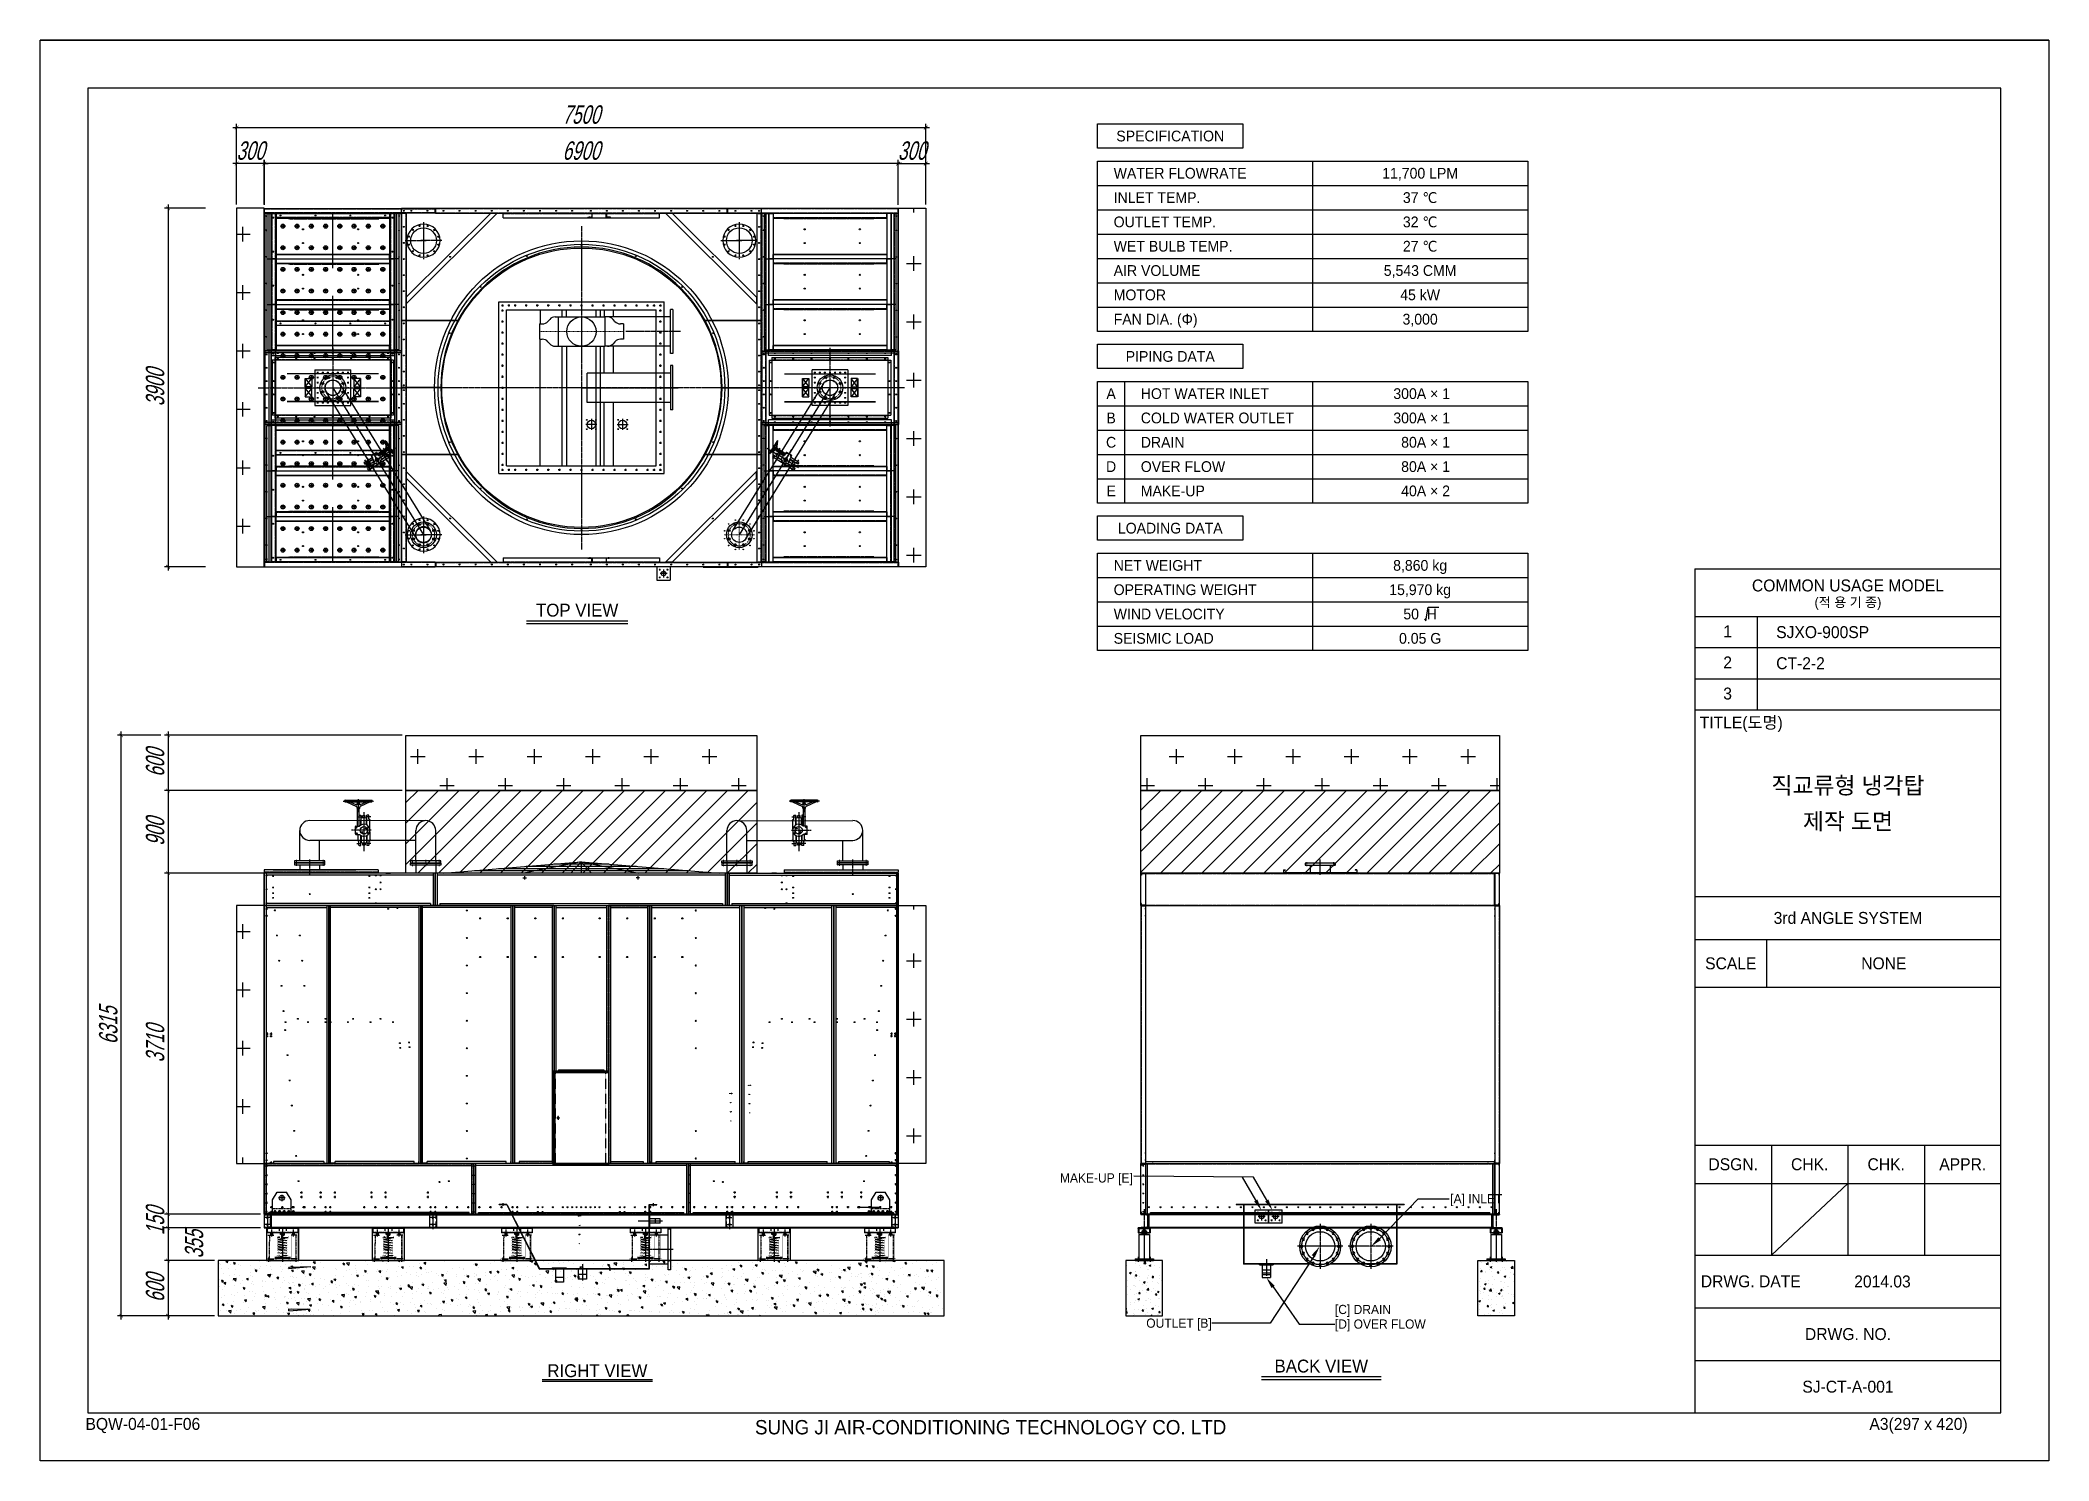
# Model space of a CAD drawing. Header units: millimetres. Extents: x 2905 to 24764, y 2030 to 17488.
import ezdxf
from ezdxf.enums import TextEntityAlignment as Align

# ---------------------------------------------------------------- set-up
doc = ezdxf.new("R2010")
doc.units = ezdxf.units.MM
for name, pattern in [('CENTER', [65, 60, -2, 1, -2]), ('DGN Style 4', [4.8, 2.4, -1.2, 0, -1.2]), ('HIDDEN', [3, 2, -1])]:
    doc.linetypes.add(name, pattern=pattern)
doc.layers.get('DEFPOINTS').update_dxf_attribs({"color": 140})
for name, color, linetype in [('2.위생-급수', 5, 'Continuous'), ('CENTER', 1, 'CENTER'), ('HOLE', 7, 'Continuous'), ('IN1', 7, 'Continuous'), ('PIPE', 3, 'Continuous'), ('ST', 2, 'Continuous'), ('냉각탑', 7, 'Continuous'), ('냉각탑_box', 1, 'Continuous'), ('냉각탑_dim', 1, 'Continuous'), ('냉각탑_form', 1, 'Continuous'), ('냉각탑_text', 3, 'Continuous'), ('숨은선', 5, 'HIDDEN')]:
    doc.layers.add(name, color=color, linetype=linetype)
doc.layers.add('L(c)', color=1, linetype='DGN Style 4', lineweight=5)
doc.styles.add('shoptext', font='', dxfattribs={"width": 0.7, "oblique": 15})
doc.styles.add('단선체', font='romans.shx', dxfattribs={"height": 40, "bigfont": 'ciwhs.shx'})
doc.styles.add('돋움', font='Dotum.ttf', dxfattribs={"width": 0.8})
doc.styles.get('shoptext').set_extended_font_data('HY울릉도L')
doc.dimstyles.new('SHOP', dxfattribs={"dimscale": 100, "dimtxt": 2, "dimasz": 1, "dimexe": 1, "dimexo": 1, "dimgap": 1, "dimtad": 1, "dimdec": 0, "dimzin": 11, "dimdsep": 46, "dimtxsty": 'shoptext', "dimblk": 'ARCHTICK', "dimcen": 2, "dimdle": 1, "dimclrd": 240, "dimclre": 240, "dimclrt": 7, "dimadec": 0, "dimazin": 0, "dimtfac": 1, "dimtdec": 0, "dimtix": 1, "dimtmove": 2, "dimatfit": 3, "dimfxl": 1, "dimtolj": 1, "dimtzin": 11, "dimarcsym": 0})
pattern_1 = [(45, (-358824.65, 1846114), (-112.253202, 112.253202), [])]
pattern_2 = [(0, (-358824.65, 1846114), (317.5, 317.5), [158.75, -476.25]), (90, (-358745.28, 1846034.63), (-317.5, 317.5), [158.75, -476.25])]
pattern_3 = [(0, (-358824.55, 1853700.72), (317.5, 317.5), [158.75, -476.25]), (90, (-358745.18, 1853621.35), (-317.5, 317.5), [158.75, -476.25])]

msp = doc.modelspace()

# ---------------------------------------------------------------- texts
at = {"layer": 'ST', "color": 0, "style": '단선체', "width": 0.75}
for s, p in [('PNL', (10410.3, 6027.1)), ('RUN', (10420.3, 5927.1)), ('REM', (10430.3, 6027.1)), ('REM', (10430.3, 6027.1)), ('PNL', (10613.9, 6116.2)), ('STOP', (10623.9, 5916.2)), ('RUN', (10623.9, 6016.2)), ('REM', (10633.9, 6116.2)), ('REM', (10633.9, 6116.2)), ('STOP', (10420.3, 5827.1)), ('AL', (10422.3, 5727)), ('AL', (10626, 5816.1)), ('REM', (8765.2, 4692.8)), ('REM', (8765.2, 4692.8)), ('RUN', (8775.2, 4592.8)), ('PNL', (8785.2, 4692.8)), ('STOP', (8775.2, 4492.8)), ('AL', (8773.1, 4392.8))]:
    msp.add_text(s, height=5, dxfattribs=at).set_placement(p, align=Align.MIDDLE_CENTER)
at = {"layer": '냉각탑_form', "style": '돋움'}
for s, height, p in [('COMMON USAGE MODEL', 130.114, (22578.5, 11554.4)), ('(적 용 기 종)', 104.09, (22578.5, 11372.3)), ('3rd ANGLE SYSTEM', 130.114, (22578.5, 7937.2)), ('SCALE', 130.11, (21303.4, 7442.8)), ('DSGN.', 130.11, (21329.4, 5256.9)), ('CHK.', 130.11, (22162.1, 5256.9)), ('CHK.', 130.11, (22994.8, 5256.9)), ('APPR.', 130.11, (23827.6, 5256.9)), ('DRWG. NO.', 130.11, (22578.5, 3409.2))]:
    msp.add_text(s, height=height, dxfattribs=at).set_placement(p, align=Align.MIDDLE_CENTER)
for s, height, p in [('1', 130.1, (21221.6, 10990)), ('2', 130.1, (21221.6, 10651.7)), ('3', 130.1, (21221.6, 10313.4)), ('TITLE(도명)', 130.11, (20965.3, 9998.4)), ('DRWG. DATE', 130.11, (20977.1, 3918.1)), ('BQW-04-01-F06', 130.114, (3398.3, 2366.4)), ('SUNG JI AIR-CONDITIONING TECHNOLOGY CO. LTD', 156.137, (10684, 2317.7)), ('A3(297 x 420)', 130.114, (22811.9, 2366.4))]:
    msp.add_text(s, height=height, dxfattribs=at).set_placement(p)
at = {"layer": '냉각탑_text', "style": '돋움'}
for s, height, p in [('SPECIFICATION', 117, (15203.2, 16444.8)), ('11,700 LPM', 117, (17922.7, 16039.8)), ('37 ℃', 117, (17922.7, 15775.1)), ('32 ℃', 117, (17922.7, 15510.5)), ('27 ℃', 117, (17922.7, 15245.8)), ('5,543 CMM', 117, (17922.7, 14981.2)), ('45 kW', 117, (17922.7, 14716.5)), ('3,000', 117, (17922.7, 14451.9)), ('PIPING DATA', 117, (15203.2, 14046.8)), ('A', 117, (14559.7, 13641.8)), ('B', 117, (14559.7, 13377.1)), ('C', 117, (14559.7, 13112.5)), ('D', 117, (14559.7, 12847.8)), ('E', 117, (14559.7, 12583.2)), ('LOADING DATA', 117, (15203.2, 12178.1)), ('8,860 kg', 117, (17922.7, 11773.1)), ('15,970 kg', 117, (17922.7, 11508.4)), ('TOP VIEW', 140, (8748.8, 11285.9)), ('50  H', 117, (17922.7, 11243.8)), ('0.05 G', 117, (17922.7, 10979.1)), ('직교류형 냉각탑', 182, (22578.5, 9378.1)), ('제작 도면', 182, (22578.5, 8987.9)), ('NONE', 130, (22968.8, 7442.8)), ('RIGHT VIEW', 140, (8968.9, 3010.5)), ('BACK VIEW', 140, (16847.1, 3061)), ('SJ-CT-A-001', 130, (22578.5, 2836.7))]:
    msp.add_text(s, height=height, dxfattribs=at).set_placement(p, align=Align.MIDDLE_CENTER)
for s, height, p in [('WATER FLOWRATE', 117, (14587.7, 16039.8)), ('INLET TEMP.', 117, (14587.7, 15775.1)), ('OUTLET TEMP.', 117, (14587.7, 15510.5)), ('WET BULB TEMP.', 117, (14587.7, 15245.8)), ('AIR VOLUME', 117, (14587.7, 14981.2)), ('MOTOR', 117, (14587.7, 14716.5)), ('FAN DIA. (Φ)', 117, (14587.7, 14451.9)), ('HOT WATER INLET', 117, (14882.6, 13641.8)), ('COLD WATER OUTLET', 117, (14882.6, 13377.1)), ('DRAIN', 117, (14882.6, 13112.5)), ('OVER FLOW', 117, (14882.6, 12847.8)), ('MAKE-UP', 117, (14882.6, 12583.2)), ('NET WEIGHT', 117, (14587.7, 11773.1)), ('OPERATING WEIGHT', 117, (14587.7, 11508.4)), ('WIND VELOCITY', 117, (14587.7, 11243.8)), ('SEISMIC LOAD', 117, (14587.7, 10979.1)), ('SJXO-900SP', 130, (21797.6, 11046.9)), ('CT-2-2', 130, (21797.6, 10708.6)), ('[A] INLET', 100, (18250.3, 4881.5)), ('2014.03', 130, (22646.4, 3981.7)), ('[C] DRAIN', 100, (16995.4, 3676.8)), ('[D] OVER FLOW', 100, (16995.4, 3518.1))]:
    msp.add_text(s, height=height, dxfattribs=at).set_placement(p, align=Align.MIDDLE_LEFT)
for s, height, p in [('300A × 1', 117, (18248, 13641.8)), ('300A × 1', 117, (18248, 13377.1)), ('80A × 1', 117, (18248, 13112.5)), ('80A × 1', 117, (18248, 12847.8)), ('40A × 2', 117, (18248, 12583.2)), ('MAKE-UP [E]', 100, (14795.2, 5108.1)), ('OUTLET [B]', 100, (15654.7, 3527.9))]:
    msp.add_text(s, height=height, dxfattribs=at).set_placement(p, align=Align.MIDDLE_RIGHT)

# ---------------------------------------------------------------- blocks, each defined once
blk = doc.blocks.new('_Dot스')
at = {"color": 1}
blk.add_line((3, 0), (-3, 0), dxfattribs=at)
blk = doc.blocks.new('6가로피스')
blk.add_blockref('_Dot스', (0, 0))
blk = doc.blocks.new('6세로피스')
at = {"color": 1}
blk.add_line((0, 3), (0, -3), dxfattribs=at)
blk = doc.blocks.new('9가로피스')
at = {"color": 1}
blk.add_line((-4.5, 0), (4.5, 0), dxfattribs=at)
blk = doc.blocks.new('9세로피스')
at = {"rotation": 270}
blk.add_blockref('9가로피스', (0, 0), dxfattribs=at)
blk = doc.blocks.new('9홀')
at = {"color": 1}
for p, q in [((7.5, 0), (-7.5, 0)), ((0, 7.5), (0, -7.5))]:
    blk.add_line(p, q, dxfattribs=at)
blk.add_circle((0, 0), 4.5)
blk = doc.blocks.new('9가로')
at = {"color": 1}
blk.add_line((-4.5, 0), (4.5, 0), dxfattribs=at)
blk = doc.blocks.new('*U97')
at = {"color": 7}
blk.add_circle((0, 0), 12.5, dxfattribs=at)
blk = doc.blocks.new('*U98')
at = {"color": 7}
blk.add_circle((0, 0), 12.5, dxfattribs=at)
blk = doc.blocks.new('_ArchTick')
at = {"color": 0, "linetype": 'ByBlock', "const_width": 0.15}
blk.add_lwpolyline([(-0.5, -0.5), (0.5, 0.5)], dxfattribs=at)
blk = doc.blocks.new('*D117')
at = {"layer": '2.위생-급수', "color": 240, "lineweight": -2, "transparency": 16777216}
for p, q in [((4703, 15658), (4257, 15658)), ((4703, 11758), (4257, 11758))]:
    blk.add_line(p, q, dxfattribs=at)
at = {"layer": '2.위생-급수', "color": 240, "linetype": 'ByBlock', "lineweight": -2, "transparency": 16777216}
blk.add_line((4297, 15698), (4297, 11718), dxfattribs=at)
at = {"layer": 'DEFPOINTS', "color": 0, "transparency": 16777216}
for p in [(4743, 15658), (4297, 11758), (4743, 11758)]:
    blk.add_point(p, dxfattribs=at)
at = {"layer": '2.위생-급수', "color": 240, "lineweight": -2, "transparency": 16777216, "xscale": 40, "yscale": 40, "zscale": 40}
for p, rotation in [((4297, 15658), 90), ((4297, 11758), 270)]:
    blk.add_blockref('_ArchTick', p, dxfattribs=dict(at, rotation=rotation))
at = {"layer": '2.위생-급수', "color": 7, "transparency": 16777216, "insert": (4157, 13708), "char_height": 200, "attachment_point": 5, "rotation": 90, "style": 'shoptext'}
blk.add_mtext('\\A1;3900', dxfattribs=at)
blk = doc.blocks.new('_Dot')
at = {"color": 0, "linetype": 'ByBlock', "lineweight": -2}
blk.add_line((-0.5, 0), (-1, 0), dxfattribs=at)
at = {"color": 0, "linetype": 'ByBlock', "const_width": 0.5}
blk.add_lwpolyline([(-0.25, 0, 1), (0.25, 0, 1)], format="xyb", close=True, dxfattribs=at)
blk = doc.blocks.new('*D118')
at = {"layer": '2.위생-급수', "color": 240, "lineweight": -2, "transparency": 16777216}
for p, q in [((6845, 9924), (4257, 9924)), ((6845, 9324), (4257, 9324))]:
    blk.add_line(p, q, dxfattribs=at)
at = {"layer": '2.위생-급수', "color": 240, "linetype": 'ByBlock', "lineweight": -2, "transparency": 16777216}
blk.add_line((4297, 9964), (4297, 9284), dxfattribs=at)
at = {"layer": 'DEFPOINTS', "color": 0, "transparency": 16777216}
for p in [(6885, 9924), (4297, 9324), (6885, 9324)]:
    blk.add_point(p, dxfattribs=at)
at = {"layer": '2.위생-급수', "color": 240, "lineweight": -2, "transparency": 16777216, "xscale": 40, "yscale": 40, "zscale": 40}
for p, rotation in [((4297, 9924), 90), ((4297, 9324), 270)]:
    blk.add_blockref('_ArchTick', p, dxfattribs=dict(at, rotation=rotation))
at = {"layer": '2.위생-급수', "color": 7, "transparency": 16777216, "insert": (4157, 9624), "char_height": 200, "attachment_point": 5, "rotation": 90, "style": 'shoptext'}
blk.add_mtext('\\A1;600', dxfattribs=at)
blk = doc.blocks.new('*D119')
at = {"layer": '2.위생-급수', "color": 240, "lineweight": -2, "transparency": 16777216}
for p, q in [((6845, 9324), (4257, 9324)), ((6845, 8424), (4257, 8424))]:
    blk.add_line(p, q, dxfattribs=at)
at = {"layer": '2.위생-급수', "color": 240, "linetype": 'ByBlock', "lineweight": -2, "transparency": 16777216}
blk.add_line((4297, 9364), (4297, 8384), dxfattribs=at)
at = {"layer": 'DEFPOINTS', "color": 0, "transparency": 16777216}
for p in [(6885, 9324), (4297, 8424), (6885, 8424)]:
    blk.add_point(p, dxfattribs=at)
at = {"layer": '2.위생-급수', "color": 240, "lineweight": -2, "transparency": 16777216, "xscale": 40, "yscale": 40, "zscale": 40}
for p, rotation in [((4297, 9324), 90), ((4297, 8424), 270)]:
    blk.add_blockref('_ArchTick', p, dxfattribs=dict(at, rotation=rotation))
at = {"layer": '2.위생-급수', "color": 7, "transparency": 16777216, "insert": (4157, 8874), "char_height": 200, "attachment_point": 5, "rotation": 90, "style": 'shoptext'}
blk.add_mtext('\\A1;900', dxfattribs=at)
blk = doc.blocks.new('*D120')
at = {"layer": '2.위생-급수', "color": 240, "lineweight": -2, "transparency": 16777216}
for p, q in [((6845, 8424), (4257, 8424)), ((5303, 4714), (4257, 4714))]:
    blk.add_line(p, q, dxfattribs=at)
at = {"layer": '2.위생-급수', "color": 240, "linetype": 'ByBlock', "lineweight": -2, "transparency": 16777216}
blk.add_line((4297, 8464), (4297, 4674), dxfattribs=at)
at = {"layer": 'DEFPOINTS', "color": 0, "transparency": 16777216}
for p in [(6885, 8424), (4297, 4714), (5343, 4714)]:
    blk.add_point(p, dxfattribs=at)
at = {"layer": '2.위생-급수', "color": 240, "lineweight": -2, "transparency": 16777216, "xscale": 40, "yscale": 40, "zscale": 40}
for p, rotation in [((4297, 8424), 90), ((4297, 4714), 270)]:
    blk.add_blockref('_ArchTick', p, dxfattribs=dict(at, rotation=rotation))
at = {"layer": '2.위생-급수', "color": 7, "transparency": 16777216, "insert": (4157, 6569), "char_height": 200, "attachment_point": 5, "rotation": 90, "style": 'shoptext'}
blk.add_mtext('\\A1;3710', dxfattribs=at)
blk = doc.blocks.new('*D121')
at = {"layer": '2.위생-급수', "color": 240, "lineweight": -2, "transparency": 16777216}
for p, q in [((5303, 4714), (4257, 4714)), ((5303, 4564), (4257, 4564))]:
    blk.add_line(p, q, dxfattribs=at)
at = {"layer": '2.위생-급수', "color": 240, "linetype": 'ByBlock', "lineweight": -2, "transparency": 16777216}
blk.add_line((4297, 4754), (4297, 4524), dxfattribs=at)
at = {"layer": 'DEFPOINTS', "color": 0, "transparency": 16777216}
for p in [(5343, 4714), (4297, 4564), (5343, 4564)]:
    blk.add_point(p, dxfattribs=at)
at = {"layer": '2.위생-급수', "color": 240, "lineweight": -2, "transparency": 16777216, "xscale": 40, "yscale": 40, "zscale": 40}
for p, rotation in [((4297, 4714), 90), ((4297, 4564), 270)]:
    blk.add_blockref('_ArchTick', p, dxfattribs=dict(at, rotation=rotation))
at = {"layer": '2.위생-급수', "color": 7, "transparency": 16777216, "insert": (4157, 4639), "char_height": 200, "attachment_point": 5, "rotation": 90, "style": 'shoptext'}
blk.add_mtext('\\A1;150', dxfattribs=at)
blk = doc.blocks.new('*D122')
at = {"layer": '2.위생-급수', "color": 240, "linetype": 'ByBlock', "lineweight": -2, "transparency": 16777216}
blk.add_line((4297, 4604), (4297, 4169), dxfattribs=at)
at = {"layer": '2.위생-급수', "color": 240, "lineweight": -2, "transparency": 16777216}
for p, q in [((5303, 4564), (4257, 4564)), ((4803, 4209), (4257, 4209))]:
    blk.add_line(p, q, dxfattribs=at)
at = {"layer": 'DEFPOINTS', "color": 0, "transparency": 16777216}
for p in [(5343, 4564), (4297, 4209), (4843, 4209)]:
    blk.add_point(p, dxfattribs=at)
at = {"layer": '2.위생-급수', "color": 240, "lineweight": -2, "transparency": 16777216, "xscale": 40, "yscale": 40, "zscale": 40}
for p, rotation in [((4297, 4564), 90), ((4297, 4209), 270)]:
    blk.add_blockref('_ArchTick', p, dxfattribs=dict(at, rotation=rotation))
at = {"layer": '2.위생-급수', "color": 7, "transparency": 16777216, "insert": (4581, 4386), "char_height": 200, "attachment_point": 5, "rotation": 90, "style": 'shoptext'}
blk.add_mtext('\\A1;355', dxfattribs=at)
blk = doc.blocks.new('*D123')
at = {"layer": '2.위생-급수', "color": 240, "lineweight": -2, "transparency": 16777216}
for p, q in [((4803, 4209), (4257, 4209)), ((4803, 3609), (4257, 3609))]:
    blk.add_line(p, q, dxfattribs=at)
at = {"layer": '2.위생-급수', "color": 240, "linetype": 'ByBlock', "lineweight": -2, "transparency": 16777216}
blk.add_line((4297, 4249), (4297, 3569), dxfattribs=at)
at = {"layer": 'DEFPOINTS', "color": 0, "transparency": 16777216}
for p in [(4843, 4209), (4297, 3609), (4843, 3609)]:
    blk.add_point(p, dxfattribs=at)
at = {"layer": '2.위생-급수', "color": 240, "lineweight": -2, "transparency": 16777216, "xscale": 40, "yscale": 40, "zscale": 40}
for p, rotation in [((4297, 4209), 90), ((4297, 3609), 270)]:
    blk.add_blockref('_ArchTick', p, dxfattribs=dict(at, rotation=rotation))
at = {"layer": '2.위생-급수', "color": 7, "transparency": 16777216, "insert": (4157, 3909), "char_height": 200, "attachment_point": 5, "rotation": 90, "style": 'shoptext'}
blk.add_mtext('\\A1;600', dxfattribs=at)
blk = doc.blocks.new('*D124')
at = {"layer": '2.위생-급수', "color": 240, "lineweight": -2, "transparency": 16777216}
for p, q in [((4217, 9924), (3747, 9924)), ((4803, 3609), (3747, 3609))]:
    blk.add_line(p, q, dxfattribs=at)
at = {"layer": '2.위생-급수', "color": 240, "linetype": 'ByBlock', "lineweight": -2, "transparency": 16777216}
blk.add_line((3787, 3569), (3787, 9964), dxfattribs=at)
at = {"layer": 'DEFPOINTS', "color": 0, "transparency": 16777216}
for p in [(3787, 9924), (4257, 9924), (4843, 3609)]:
    blk.add_point(p, dxfattribs=at)
at = {"layer": '2.위생-급수', "color": 240, "lineweight": -2, "transparency": 16777216, "xscale": 40, "yscale": 40, "zscale": 40}
for p, rotation in [((3787, 9924), 90), ((3787, 3609), 270)]:
    blk.add_blockref('_ArchTick', p, dxfattribs=dict(at, rotation=rotation))
at = {"layer": '2.위생-급수', "color": 7, "transparency": 16777216, "insert": (3647, 6766), "char_height": 200, "attachment_point": 5, "rotation": 90, "style": 'shoptext'}
blk.add_mtext('\\A1;6315', dxfattribs=at)
blk = doc.blocks.new('A$C7495f746')
for p, q in [((36, 368), (164, 368)), ((36, 363), (36, 368)), ((164, 363), (36, 363)), ((36, 363), (36, 313)), ((164, 313), (36, 313)), ((43, 363), (43, 320)), ((157, 320), (43, 320)), ((157, 295), (43, 295)), ((43, 295), (43, 31)), ((151, 368), (49, 368)), ((76, 334), (76, 320)), ((100, 320), (76, 320)), ((76, 309), (76, 296)), ((100, 296), (76, 296)), ((82, 338), (118, 338)), ((82, 313), (118, 313)), ((111, 320), (83, 320)), ((111, 295), (83, 295)), ((88, 334), (88, 320)), ((88, 309), (88, 296)), ((91, 295), (91, 313)), ((91, 295), (91, 313)), ((92, 338), (92, 356)), ((92, 338), (92, 356)), ((92, 356), (109, 356)), ((92, 313), (92, 295)), ((93, 356), (93, 338)), ((100, 320), (123, 320)), ((100, 320), (124, 320)), ((100, 296), (123, 296)), ((100, 296), (124, 296)), ((100, 295), (100, 31)), ((108, 356), (108, 338)), ((108, 313), (108, 295)), ((109, 338), (109, 356)), ((109, 338), (109, 356)), ((109, 295), (109, 313)), ((109, 295), (109, 313)), ((112, 334), (112, 320)), ((112, 309), (112, 296)), ((124, 334), (124, 320)), ((124, 309), (124, 296)), ((157, 363), (157, 320)), ((157, 295), (157, 31)), ((164, 363), (164, 368)), ((164, 363), (164, 313)), ((200, 31), (0, 31)), ((0, 31), (0, 13)), ((200, 13), (0, 13)), ((200, 31), (200, 13))]:
    blk.add_line(p, q)
for centre, radius, start, end in [((82, 332), 5.94, 17.2184, 162.7816), ((82, 307), 5.94, 17.2184, 162.7816), ((100, 318), 20.4, 90.4828, 127.3884), ((100, 293), 20.4, 90.4828, 127.3884), ((100, 318), 20.4, 52.6116, 89.5172), ((100, 293), 20.4, 52.6116, 89.5172), ((118, 332), 5.94, 17.2184, 162.7816), ((118, 307), 5.94, 17.2184, 162.7816)]:
    blk.add_arc(centre, radius, start, end)
at = {"layer": 'CENTER'}
for p, q in [((100, 378), (100, 0)), ((35, 53), (35, 0)), ((165, 53), (165, 0))]:
    blk.add_line(p, q, dxfattribs=at)
blk = doc.blocks.new('A$C25fbd1b3')
for p, q in [((8, 419), (8, 369)), ((8, 419), (342, 419)), ((8, 369), (342, 369)), ((16, 343), (81, 343)), ((67, 351), (39, 351)), ((48, 351), (48, 369)), ((48, 351), (48, 369)), ((49, 369), (49, 351)), ((64, 369), (64, 351)), ((65, 351), (65, 369)), ((115, 314), (175, 314)), ((116, 423), (234, 423)), ((116, 419), (116, 423)), ((226, 306), (128, 288)), ((221, 423), (129, 423)), ((227, 279), (129, 262)), ((227, 252), (129, 234)), ((227, 225), (129, 207)), ((152, 307), (150, 314)), ((175, 351), (151, 351)), ((152, 307), (175, 307)), ((157, 369), (193, 369)), ((163, 365), (163, 351)), ((164, 350), (163, 351)), ((163, 283), (225, 295)), ((163, 256), (225, 268)), ((163, 229), (225, 241)), ((164, 350), (175, 350)), ((164, 350), (164, 336)), ((164, 294), (164, 283)), ((164, 268), (164, 256)), ((164, 241), (164, 229)), ((175, 351), (199, 351)), ((175, 351), (199, 351)), ((186, 350), (175, 350)), ((186, 350), (187, 351)), ((186, 350), (186, 336)), ((186, 336), (186, 306)), ((187, 365), (187, 351)), ((187, 351), (187, 365)), ((187, 336), (187, 307)), ((199, 351), (199, 365)), ((199, 351), (199, 365)), ((206, 318), (224, 321)), ((214, 327), (216, 327)), ((231, 314), (235, 314)), ((234, 419), (234, 423)), ((334, 343), (269, 343)), ((283, 351), (311, 351)), ((285, 351), (285, 375)), ((285, 351), (285, 369)), ((286, 375), (286, 343)), ((286, 369), (286, 351)), ((301, 375), (301, 343)), ((301, 369), (301, 351)), ((302, 351), (302, 375)), ((302, 351), (302, 369)), ((302, 351), (302, 369)), ((342, 419), (342, 369)), ((0, 68), (350, 68)), ((16, 87), (81, 87)), ((89, 103), (112, 103)), ((175, 94), (89, 94)), ((89, 94), (175, 94)), ((89, 94), (261, 94)), ((107, 94), (89, 94)), ((112, 105), (112, 103)), ((226, 103), (112, 103)), ((125, 120), (175, 120)), ((227, 198), (129, 180)), ((175, 157), (129, 149)), ((178, 128), (144, 120)), ((178, 128), (144, 120)), ((162, 211), (174, 211)), ((163, 213), (163, 210)), ((163, 201), (225, 213)), ((186, 211), (174, 211)), ((175, 175), (225, 184)), ((225, 120), (175, 113)), ((175, 114), (181, 114)), ((179, 146), (225, 153)), ((185, 217), (185, 210)), ((238, 105), (238, 103)), ((261, 103), (238, 103)), ((243, 94), (261, 94)), ((334, 87), (269, 87))]:
    blk.add_line(p, q)
at = {"linetype": 'HIDDEN'}
for p, q in [((8, 375), (342, 375)), ((30, 343), (30, 87)), ((319, 343), (320, 87)), ((112, 103), (89, 103)), ((238, 103), (261, 103))]:
    blk.add_line(p, q, dxfattribs=at)
at = {"color": 0}
for p, q in [((186, 335), (187, 336)), ((196, 307), (202, 313)), ((233, 314), (235, 316))]:
    blk.add_line(p, q, dxfattribs=at)
at = {"linetype": 'CENTER'}
for p, q in [((293, 349), (293, 405)), ((293, 356), (293, 390)), ((104, 84), (104, 107)), ((246, 84), (246, 107))]:
    blk.add_line(p, q, dxfattribs=at)
for points, const_width in [([(16, 351), (16, 87)], 1.34), ([(16, 351), (48, 351)], 1.34), ([(16, 351), (48, 351)], 1.34), ([(65, 351), (77, 351)], 1.34), ([(67, 351), (77, 351)], 1.34), ([(77, 351), (77, 343)], 1.34), ([(77, 351), (77, 343)], 1.34), ([(81, 343), (81, 87)], 1.34), ([(175, 336), (114, 336)], 0.909), ([(114, 336), (115, 314)], 0.909), ([(150, 314), (115, 314)], 0.909), ([(128, 303), (152, 308)], 1.2), ([(128, 288), (162, 286)], 1.2), ([(129, 277), (163, 283)], 1.2), ([(129, 262), (163, 260)], 1.2), ([(129, 250), (163, 256)], 1.2), ([(129, 234), (163, 233)], 1.2), ([(129, 222), (163, 229)], 1.2), ([(151, 351), (151, 365)], 1.2), ([(163, 351), (151, 351)], 1.2), ([(163, 351), (163, 336)], 0.751), ([(163, 294), (163, 283)], 0.751), ([(163, 268), (163, 256)], 0.751), ([(163, 241), (163, 229)], 0.751), ([(175, 336), (235, 336)], 0.909), ([(187, 351), (199, 351)], 1.2), ([(198, 307), (186, 307)], 1.2), ([(186, 307), (186, 288)], 0.976), ([(225, 295), (187, 297)], 1.2), ([(186, 272), (186, 260)], 0.976), ([(225, 268), (186, 270)], 1.2), ([(186, 245), (186, 233)], 0.976), ([(225, 241), (186, 243)], 1.2), ([(187, 351), (187, 336)], 0.751), ([(198, 307), (214, 327)], 0.909), ([(199, 351), (199, 365)], 1.2), ([(224, 321), (210, 322)], 1.2), ([(214, 327), (228, 327)], 0.909), ([(231, 325), (231, 314)], 0.909), ([(231, 314), (235, 314)], 0.909), ([(235, 336), (235, 314)], 0.909), ([(236, 336), (235, 314)], 0.909), ([(269, 343), (269, 87)], 1.34), ([(283, 351), (273, 351)], 1.34), ([(285, 351), (273, 351)], 1.34), ([(273, 351), (273, 343)], 1.34), ([(273, 351), (273, 343)], 1.34), ([(334, 351), (302, 351)], 1.34), ([(334, 351), (302, 351)], 1.34), ([(334, 351), (334, 87)], 1.34), ([(0, 87), (0, 68)], 1.34), ([(0, 87), (16, 87)], 1.34), ([(0, 68), (350, 68)], 1.34), ([(81, 87), (269, 87)], 1.34), ([(112, 105), (89, 105)], 1.2), ([(89, 105), (89, 94)], 1.2), ([(89, 94), (89, 87)], 1.2), ([(112, 120), (112, 105)], 1.2), ([(125, 120), (112, 120)], 1.2), ([(129, 207), (179, 205)], 1.2), ([(129, 195), (179, 204)], 1.2), ([(129, 180), (176, 176)], 1.2), ([(129, 167), (175, 175)], 1.2), ([(129, 149), (179, 146)], 1.2), ([(179, 146), (129, 135)], 1.2), ([(162, 213), (162, 211)], 0.751), ([(162, 211), (163, 210)], 0.976), ([(163, 210), (174, 210)], 0.751), ([(185, 210), (174, 210)], 0.751), ([(225, 184), (175, 189)], 1.2), ([(175, 157), (225, 153)], 1.2), ([(225, 120), (178, 128)], 1.2), ([(225, 122), (178, 128)], 1.2), ([(186, 211), (185, 210)], 0.751), ([(186, 218), (186, 211)], 0.976), ([(225, 213), (186, 216)], 1.2), ([(225, 120), (238, 120)], 1.2), ([(238, 120), (238, 105)], 1.2), ([(238, 105), (261, 105)], 1.2), ([(261, 105), (261, 94)], 1.2), ([(261, 94), (261, 87)], 1.2), ([(350, 87), (334, 87)], 1.34), ([(350, 87), (350, 68)], 1.34)]:
    blk.add_lwpolyline(points, dxfattribs=dict(const_width=const_width))
for points, const_width in [([(128, 303, 0.725116), (128, 288, 0.725116)], 1.2), ([(129, 277, 0.725116), (129, 262, 0.725116)], 1.2), ([(129, 250, 0.725116), (129, 234, 0.725116)], 1.2), ([(129, 222, 0.725116), (129, 207, 0.725116)], 1.2), ([(157, 369, 0.322657), (151, 365, 0.322657)], 1.2), ([(185, 298), (224, 305, 0.664207), (224, 321, 0.63815)], 1.2), ([(185, 298), (224, 305, 0.562661), (226, 320, 0.562661)], 1.2), ([(185, 217), (225, 224, 0.664207), (225, 241)], 1.2), ([(187, 272), (225, 279, 0.664207), (225, 295, 0.63815)], 1.2), ([(187, 245), (225, 251, 0.664207), (225, 268, 0.63815)], 1.2), ([(193, 369, -0.322657), (199, 365, -0.322657)], 1.2), ([(231, 325, 0.414214), (228, 327, 0.414214)], 0.909), ([(129, 195, 0.725116), (129, 180, 0.725116)], 1.2), ([(129, 167, 0.611938), (129, 149, 0.611938)], 1.2), ([(129, 135, 0.495188), (125, 120, 0.495188)], 1.2), ([(175, 188), (225, 197, 0.664207), (225, 213, 0.63815)], 1.2), ([(175, 157), (225, 169, 0.712533), (225, 184, 0.643566)], 1.2), ([(225, 153, -0.712533), (225, 138), (178, 128)], 1.2), ([(226, 103, 0.602155), (225, 120, 0.60596)], 1.2)]:
    blk.add_lwpolyline(points, format="xyb", dxfattribs=dict(const_width=const_width))
for centre, radius, start, end in [((157, 363), 5.94, 17.2184, 162.7816), ((175, 348), 20.4, 90.4828, 127.3884), ((175, 348), 20.4, 52.6116, 89.5172), ((193, 363), 5.94, 17.2184, 162.7816)]:
    blk.add_arc(centre, radius, start, end)
at = {"layer": 'CENTER'}
for p, q in [((57, 332), (57, 405)), ((137, 433), (137, 391)), ((175, 433), (175, 56)), ((213, 433), (213, 391)), ((293, 332), (293, 405)), ((26, 55), (26, 102)), ((324, 55), (324, 102))]:
    blk.add_line(p, q, dxfattribs=at)
blk = doc.blocks.new('*D113')
at = {"layer": '2.위생-급수', "color": 240, "linetype": 'ByBlock', "lineweight": -2, "transparency": 16777216}
blk.add_line((5003, 16537), (12583, 16537), dxfattribs=at)
at = {"layer": '2.위생-급수', "color": 240, "lineweight": -2, "transparency": 16777216}
for p, q in [((5043, 15698), (5043, 16577)), ((12543, 15698), (12543, 16577))]:
    blk.add_line(p, q, dxfattribs=at)
at = {"layer": 'DEFPOINTS', "color": 0, "transparency": 16777216}
for p in [(12543, 16537), (5043, 15658), (12543, 15658)]:
    blk.add_point(p, dxfattribs=at)
at = {"layer": '2.위생-급수', "color": 240, "lineweight": -2, "transparency": 16777216, "xscale": 40, "yscale": 40, "zscale": 40, "rotation": 180}
blk.add_blockref('_ArchTick', (5043, 16537), dxfattribs=at)
at = {"layer": '2.위생-급수', "color": 240, "lineweight": -2, "transparency": 16777216, "xscale": 40, "yscale": 40, "zscale": 40}
blk.add_blockref('_ArchTick', (12543, 16537), dxfattribs=at)
at = {"layer": '2.위생-급수', "color": 7, "transparency": 16777216, "insert": (8793, 16677), "char_height": 200, "attachment_point": 5, "style": 'shoptext'}
blk.add_mtext('\\A1;7500', dxfattribs=at)
blk = doc.blocks.new('*D114')
at = {"layer": '2.위생-급수', "color": 240, "lineweight": -2, "transparency": 16777216}
for p, q in [((5043, 15698), (5043, 16185)), ((5345, 15696), (5345, 16185))]:
    blk.add_line(p, q, dxfattribs=at)
at = {"layer": '2.위생-급수', "color": 240, "linetype": 'ByBlock', "lineweight": -2, "transparency": 16777216}
for p, q in [((5043, 16145), (5003, 16145)), ((5345, 16145), (5043, 16145)), ((5345, 16145), (5385, 16145))]:
    blk.add_line(p, q, dxfattribs=at)
at = {"layer": 'DEFPOINTS', "color": 0, "transparency": 16777216}
for p in [(5043, 16145), (5043, 15658), (5345, 15656)]:
    blk.add_point(p, dxfattribs=at)
at = {"layer": '2.위생-급수', "color": 240, "lineweight": -2, "transparency": 16777216, "xscale": 40, "yscale": 40, "zscale": 40}
blk.add_blockref('_ArchTick', (5043, 16145), dxfattribs=at)
at = {"layer": '2.위생-급수', "color": 240, "lineweight": -2, "transparency": 16777216, "xscale": 40, "yscale": 40, "zscale": 40, "rotation": 180}
blk.add_blockref('_ArchTick', (5345, 16145), dxfattribs=at)
at = {"layer": '2.위생-급수', "color": 7, "transparency": 16777216, "insert": (5194, 16285), "char_height": 200, "attachment_point": 5, "style": 'shoptext'}
blk.add_mtext('\\A1;300', dxfattribs=at)
blk = doc.blocks.new('*D115')
at = {"layer": '2.위생-급수', "color": 240, "lineweight": -2, "transparency": 16777216}
for p, q in [((12241, 15696), (12241, 16185)), ((12543, 15698), (12543, 16185))]:
    blk.add_line(p, q, dxfattribs=at)
at = {"layer": '2.위생-급수', "color": 240, "linetype": 'ByBlock', "lineweight": -2, "transparency": 16777216}
for p, q in [((12241, 16145), (12201, 16145)), ((12241, 16145), (12543, 16145)), ((12543, 16145), (12583, 16145))]:
    blk.add_line(p, q, dxfattribs=at)
at = {"layer": 'DEFPOINTS', "color": 0, "transparency": 16777216}
for p in [(12543, 16145), (12241, 15656), (12543, 15658)]:
    blk.add_point(p, dxfattribs=at)
at = {"layer": '2.위생-급수', "color": 240, "lineweight": -2, "transparency": 16777216, "xscale": 40, "yscale": 40, "zscale": 40}
blk.add_blockref('_ArchTick', (12241, 16145), dxfattribs=at)
at = {"layer": '2.위생-급수', "color": 240, "lineweight": -2, "transparency": 16777216, "xscale": 40, "yscale": 40, "zscale": 40, "rotation": 180}
blk.add_blockref('_ArchTick', (12543, 16145), dxfattribs=at)
at = {"layer": '2.위생-급수', "color": 7, "transparency": 16777216, "insert": (12392, 16285), "char_height": 200, "attachment_point": 5, "style": 'shoptext'}
blk.add_mtext('\\A1;300', dxfattribs=at)
blk = doc.blocks.new('*D116')
at = {"layer": '2.위생-급수', "color": 240, "lineweight": -2, "transparency": 16777216}
for p, q in [((5343, 15698), (5343, 16185)), ((12243, 15698), (12243, 16185))]:
    blk.add_line(p, q, dxfattribs=at)
at = {"layer": '2.위생-급수', "color": 240, "linetype": 'ByBlock', "lineweight": -2, "transparency": 16777216}
blk.add_line((12283, 16145), (5303, 16145), dxfattribs=at)
at = {"layer": 'DEFPOINTS', "color": 0, "transparency": 16777216}
for p in [(5343, 16145), (5343, 15658), (12243, 15658)]:
    blk.add_point(p, dxfattribs=at)
at = {"layer": '2.위생-급수', "color": 240, "lineweight": -2, "transparency": 16777216, "xscale": 40, "yscale": 40, "zscale": 40, "rotation": 180}
blk.add_blockref('_ArchTick', (5343, 16145), dxfattribs=at)
at = {"layer": '2.위생-급수', "color": 240, "lineweight": -2, "transparency": 16777216, "xscale": 40, "yscale": 40, "zscale": 40}
blk.add_blockref('_ArchTick', (12243, 16145), dxfattribs=at)
at = {"layer": '2.위생-급수', "color": 7, "transparency": 16777216, "insert": (8793, 16285), "char_height": 200, "attachment_point": 5, "style": 'shoptext'}
blk.add_mtext('\\A1;6900', dxfattribs=at)

# ---------------------------------------------------------------- dimensions: what is measured, and where the dimension line sits
at = {"layer": '2.위생-급수', "color": 4}
for base, p1, p2, picture, middle in [((12543.3, 16537), (5043.3, 15658.3), (12543.3, 15658.3), '*D113', (8793.3, 16677)), ((5043.3, 16145.3), (5345.3, 15656.3), (5043.3, 15658.3), '*D114', (5194.3, 16285.3)), ((5343.3, 16145.3), (12243.3, 15658.3), (5343.3, 15658.3), '*D116', (8793.3, 16285.3)), ((12543.3, 16145.3), (12241.3, 15656.3), (12543.3, 15658.3), '*D115', (12392.3, 16285.3))]:
    dim = msp.add_linear_dim(base=base, p1=p1, p2=p2, dimstyle='SHOP', override={"dimscale": 40, "dimtxt": 5, "dimrnd": 5, "dimldrblk": 'Dot', "dimfxl": 1.25, "dimarcsym": 1}, dxfattribs=at)
    dim.commit()
    dim.dimension.update_dxf_attribs({"geometry": picture, "text_midpoint": middle})
for base, p1, p2, picture, middle in [((4297.1, 11758.3), (4743.3, 15658.3), (4743.3, 11758.3), '*D117', (4157.1, 13708.3)), ((3787.2, 9923.6), (4843.3, 3608.6), (4257.1, 9923.6), '*D124', (3647.2, 6766.1)), ((4297.1, 9323.6), (6885.3, 9923.6), (6885.3, 9323.6), '*D118', (4157.1, 9623.6)), ((4297.1, 8423.6), (6885.3, 9323.6), (6885.3, 8423.6), '*D119', (4157.1, 8873.6)), ((4297.1, 4713.8), (6885.3, 8423.6), (5343.3, 4713.8), '*D120', (4157.1, 6568.7)), ((4297.1, 3608.6), (4843.3, 4208.6), (4843.3, 3608.6), '*D123', (4157.1, 3908.6))]:
    dim = msp.add_linear_dim(base=base, p1=p1, p2=p2, angle=90, dimstyle='SHOP', override={"dimscale": 40, "dimtxt": 5, "dimrnd": 5, "dimldrblk": 'Dot', "dimfxl": 1.25, "dimarcsym": 1}, dxfattribs=at)
    dim.commit()
    dim.dimension.update_dxf_attribs({"geometry": picture, "text_midpoint": middle})
for base, p1, p2, picture, middle in [((4297.1, 4563.6), (5343.3, 4713.6), (5343.3, 4563.6), '*D121', (4156.7, 4638.6)), ((4297.1, 4208.6), (5343.3, 4563.6), (4843.3, 4208.6), '*D122', (4581.4, 4386.1))]:
    dim = msp.add_linear_dim(base=base, p1=p1, p2=p2, angle=90, dimstyle='SHOP', override={"dimscale": 40, "dimtxt": 5, "dimrnd": 5, "dimldrblk": 'Dot', "dimfxl": 1.25, "dimarcsym": 1}, dxfattribs=at)
    dim.commit()
    dim.dimension.update_dxf_attribs({"geometry": picture, "text_midpoint": middle, "dimtype": 160})

# ---------------------------------------------------------------- hatches: boundary and pattern name
h = msp.add_hatch()
h.set_pattern_fill('CROSS', scale=50)
h.set_pattern_definition(pattern_3)
h.paths.add_polyline_path([(5343.3, 15658.3), (5043.3, 15658.3), (5043.3, 11758.3), (5343.3, 11758.3)])
h = msp.add_hatch()
h.set_pattern_fill('CROSS', scale=50)
h.set_pattern_definition(pattern_3)
h.paths.add_polyline_path([(12243.3, 15658.3), (12543.3, 15658.3), (12543.3, 11758.3), (12243.3, 11758.3)])
h = msp.add_hatch()
h.set_pattern_fill('CROSS', scale=50)
h.set_pattern_definition(pattern_2)
h.paths.add_polyline_path([(6885.3, 9923.6), (10703.3, 9923.6), (10703.3, 9323.6), (6885.3, 9323.6)])
h = msp.add_hatch()
h.set_pattern_fill('CROSS', scale=50)
h.set_pattern_definition(pattern_2)
h.paths.add_polyline_path([(14884.8, 9923.6), (18784.8, 9923.6), (18784.8, 9323.6), (14884.8, 9323.6)])
h = msp.add_hatch()
h.set_pattern_fill('ANSI31', scale=50)
h.set_pattern_definition(pattern_1)
h.paths.add_polyline_path([(6885.3, 9323.6), (10703.3, 9323.6), (10703.3, 8423.6), (6885.3, 8423.6)])
h = msp.add_hatch()
h.set_pattern_fill('ANSI31', scale=50)
h.set_pattern_definition(pattern_1)
h.paths.add_polyline_path([(14884.8, 9323.6), (18784.8, 9323.6), (18784.8, 8423.6), (14884.8, 8423.6)])
h = msp.add_hatch()
h.set_pattern_fill('CROSS', scale=50)
h.set_pattern_definition(pattern_2)
h.paths.add_polyline_path([(5343.4, 8071.6), (5043.4, 8071.6), (5043.4, 5265.6), (5343.4, 5265.6)])
h = msp.add_hatch()
h.set_pattern_fill('CROSS', scale=50)
h.set_pattern_definition(pattern_2)
h.paths.add_polyline_path([(12243.2, 8071.6), (12543.2, 8071.6), (12543.2, 5265.6), (12243.2, 5265.6)])

# ---------------------------------------------------------------- linework, layer by layer
for p, q in [((5345.3, 15656.3), (7205.3, 15656.3)), ((5345.3, 15606.3), (5345.3, 15656.3)), ((7205.3, 15606.3), (5345.3, 15606.3)), ((5345.3, 11808.3), (5345.3, 15604.3)), ((5395.3, 15604.3), (5345.3, 15604.3)), ((5349.2, 15604.3), (5349.2, 11808.3)), ((5466.2, 15604.3), (5349.2, 15604.3)), ((5373.2, 15602.3), (5423.2, 15602.3)), ((5373.2, 15602.3), (5373.2, 15107.3)), ((5395.3, 15604.3), (5395.3, 11808.3)), ((5466.3, 15604.3), (5416.3, 15604.3)), ((5416.3, 15604.3), (5416.3, 11808.3)), ((5418.2, 15604.3), (5418.2, 11808.3)), ((5420.3, 15601.3), (5420.3, 11811.3)), ((6089.3, 15601.3), (5420.3, 15601.3)), ((5420.3, 15601.3), (5420.3, 11811.3)), ((5466.2, 15604.3), (5466.2, 11808.3)), ((5466.3, 15604.3), (5466.3, 11808.3)), ((5468.3, 15604.3), (5468.3, 15554.3)), ((6712.3, 15604.3), (5468.3, 15604.3)), ((6712.3, 15554.3), (5468.3, 15554.3)), ((6760.3, 15601.3), (6089.3, 15601.3)), ((6712.3, 15604.3), (6712.3, 15554.3)), ((6714.3, 15604.3), (6764.3, 15604.3)), ((6714.3, 15604.3), (6714.3, 11808.3)), ((6807.2, 15602.3), (6757.2, 15602.3)), ((6760.3, 15601.3), (6760.3, 11811.3)), ((6764.3, 15604.3), (6764.3, 11808.3)), ((6785.3, 11808.3), (6785.3, 15604.3)), ((6785.3, 15604.3), (6835.3, 15604.3)), ((6807.2, 15602.3), (6807.2, 15107.3)), ((6835.3, 15604.3), (6835.3, 11808.3)), ((6837.3, 15604.3), (6837.3, 11808.3)), ((6887.3, 15604.3), (6837.3, 15604.3)), ((6887.3, 15604.3), (6837.3, 15604.3)), ((10753.4, 15656.3), (6837.4, 15656.3)), ((6837.4, 14436.3), (6837.4, 15656.3)), ((6887.3, 15604.3), (6887.3, 11808.3)), ((7878.7, 15604.2), (6889, 14619.2)), ((7808, 15604.4), (6889.2, 14689.9)), ((7205.3, 15606.3), (7205.3, 15656.3)), ((7205.3, 15606.3), (7205.3, 15656.3)), ((7207.3, 15606.3), (7207.3, 15656.3)), ((10383.3, 15656.3), (7207.3, 15656.3)), ((7207.3, 15606.3), (7207.3, 15656.3)), ((7207.3, 15606.3), (7207.3, 15656.3)), ((7207.3, 15606.3), (7207.3, 15656.3)), ((10383.3, 15656.3), (7207.3, 15656.3)), ((7207.3, 15606.3), (7207.3, 15656.3)), ((7207.3, 15606.3), (7207.3, 15656.3)), ((7207.3, 15606.3), (10383.3, 15606.3)), ((7207.3, 15606.3), (10383.3, 15606.3)), ((7808, 15604.4), (7808, 15606.4)), ((7808, 15606.4), (7878.7, 15606.2)), ((7808, 15604.4), (7878.7, 15604.2)), ((7878.7, 15604.2), (7878.7, 15606.2)), ((7945.3, 15556.3), (7945.3, 15606.3)), ((7945.3, 15606.3), (9645.3, 15606.3)), ((7945.3, 15556.3), (9645.3, 15556.3)), ((8863.3, 15559.3), (8863.3, 15556.3)), ((8866.3, 15562.3), (8900.8, 15562.3)), ((8907.3, 15603.3), (8907.3, 15568.8)), ((8913.3, 15556.3), (8913.3, 15606.3)), ((9063.3, 15556.3), (9063.3, 15606.3)), ((9069.3, 15603.3), (9069.3, 15568.8)), ((9110.3, 15562.3), (9075.8, 15562.3)), ((9113.3, 15559.3), (9113.3, 15556.3)), ((9761.2, 15656.3), (9617.2, 15656.3)), ((9645.3, 15556.3), (9645.3, 15606.3)), ((9782.6, 15606.4), (9711.9, 15606.2)), ((9711.9, 15604.2), (9711.9, 15606.2)), ((9782.6, 15604.4), (9711.9, 15604.2)), ((9711.9, 15604.2), (10701.5, 14619.2)), ((9782.6, 15604.4), (9782.6, 15606.4)), ((9782.6, 15604.4), (10701.4, 14689.9)), ((10383.3, 15606.3), (10383.3, 15656.3)), ((10383.3, 15606.3), (10383.3, 15656.3)), ((10383.3, 15606.3), (10383.3, 15656.3)), ((10383.3, 15606.3), (10383.3, 15656.3)), ((10383.3, 15606.3), (10383.3, 15656.3)), ((10383.3, 15606.3), (10383.3, 15656.3)), ((10383.3, 15606.3), (10383.3, 15656.3)), ((10383.3, 15606.3), (10383.3, 15656.3)), ((12245.3, 15656.3), (10385.3, 15656.3)), ((10385.3, 15606.3), (10385.3, 15656.3)), ((10385.3, 15606.3), (10385.3, 15656.3)), ((10385.3, 15606.3), (12245.3, 15606.3)), ((10703.2, 15604.3), (10703.2, 11808.3)), ((10703.2, 15604.3), (10753.2, 15604.3)), ((10703.2, 15604.3), (10753.2, 15604.3)), ((10753.2, 15604.3), (10753.2, 11808.3)), ((10753.4, 14436.3), (10753.4, 15656.3)), ((10805.3, 15604.3), (10755.3, 15604.3)), ((10755.3, 15604.3), (10755.3, 11808.3)), ((10783.3, 15602.3), (10783.3, 15107.3)), ((10783.3, 15602.3), (10833.3, 15602.3)), ((10805.3, 11808.3), (10805.3, 15604.3)), ((12217.3, 15602.3), (12167.3, 15602.3)), ((12195.3, 15604.3), (12195.3, 11808.3)), ((12195.3, 15604.3), (12245.3, 15604.3)), ((12217.3, 15602.3), (12217.3, 15107.3)), ((12245.3, 15606.3), (12245.3, 15656.3)), ((12245.3, 11808.3), (12245.3, 15604.3)), ((5373.2, 15107.3), (5423.2, 15107.3)), ((5373.2, 15107.3), (5423.2, 15107.3)), ((5373.2, 15107.3), (5373.2, 14612.3)), ((6807.2, 15107.3), (6757.2, 15107.3)), ((6807.2, 15107.3), (6757.2, 15107.3)), ((6807.2, 15107.3), (6807.2, 14612.3)), ((10783.3, 15107.3), (10833.3, 15107.3)), ((10783.3, 15107.3), (10783.3, 14612.3)), ((10783.3, 15107.3), (10833.3, 15107.3)), ((12217.3, 15107.3), (12167.3, 15107.3)), ((12217.3, 15107.3), (12167.3, 15107.3)), ((12217.3, 15107.3), (12217.3, 14612.3)), ((6887.3, 14660.3), (6885.3, 14660.3)), ((6887.2, 14689.9), (6887, 14619.2)), ((6889.2, 14689.9), (6887.2, 14689.9)), ((6889.2, 14689.9), (6889, 14619.2)), ((10701.4, 14689.9), (10701.5, 14619.2)), ((10701.4, 14689.9), (10703.4, 14689.9)), ((10703.2, 14660.3), (10705.2, 14660.3)), ((10703.4, 14689.9), (10703.5, 14619.2)), ((5373.2, 14612.3), (5423.2, 14612.3)), ((5373.2, 14612.3), (5423.2, 14612.3)), ((5373.2, 14612.3), (5373.2, 14117.3)), ((5468.3, 14381.3), (5468.3, 14431.3)), ((6712.3, 14431.3), (5468.3, 14431.3)), ((6712.3, 14381.3), (6712.3, 14431.3)), ((6807.2, 14612.3), (6757.2, 14612.3)), ((6807.2, 14612.3), (6757.2, 14612.3)), ((6807.2, 14612.3), (6807.2, 14117.3)), ((7450.2, 14436.3), (6837.4, 14436.3)), ((7449.1, 14434.3), (6837.4, 14434.3)), ((6837.4, 13708.3), (6837.4, 14434.3)), ((6885.3, 14640.3), (6887.3, 14640.3)), ((6889, 14619.2), (6887, 14619.2)), ((7896.2, 14641.3), (9694.2, 14641.3)), ((7981.8, 14555), (9607.9, 14555)), ((8347.8, 14555), (8347.8, 14399.6)), ((8430, 14427.1), (8450.4, 14450.1)), ((8509.6, 14476.3), (8541.2, 14476.3)), ((8541.2, 14476.3), (8541.2, 14157.8)), ((8541.2, 14476.3), (9049.2, 14476.3)), ((8541.2, 14476.3), (8541.2, 14157.8)), ((8586, 14476.3), (8586, 14555)), ((8631, 14555), (8631, 14476.3)), ((8954.5, 14476.3), (8954.5, 14555)), ((8954.5, 14476.3), (9004.5, 14476.3)), ((9004.5, 14476.3), (9004.5, 14555)), ((9043.7, 14555), (9043.7, 14476.3)), ((9765.4, 14476.3), (9049.2, 14476.3)), ((9049.2, 14476.3), (9049.2, 14157.8)), ((9049.2, 14476.3), (9049.2, 14157.8)), ((9080.9, 14476.3), (9049.2, 14476.3)), ((9160.5, 14427.1), (9140.1, 14450.1)), ((9143.7, 14476.3), (9143.7, 14555)), ((9765.4, 14077), (9765.4, 14557)), ((9789.4, 14557), (9765.4, 14557)), ((9789.4, 14557), (9789.4, 14077)), ((10753.4, 14436.3), (10140.5, 14436.3)), ((10753.4, 14434.3), (10141.6, 14434.3)), ((10701.5, 14619.2), (10703.5, 14619.2)), ((10705.2, 14640.3), (10703.2, 14640.3)), ((10753.4, 13708.3), (10753.4, 14434.3)), ((10783.3, 14612.3), (10833.3, 14612.3)), ((10783.3, 14612.3), (10783.3, 14117.3)), ((10783.3, 14612.3), (10833.3, 14612.3)), ((12217.3, 14612.3), (12167.3, 14612.3)), ((12217.3, 14612.3), (12167.3, 14612.3)), ((12217.3, 14612.3), (12217.3, 14117.3)), ((6712.3, 14381.3), (5468.3, 14381.3)), ((8338, 14399.6), (8338, 14234.4)), ((8338, 14399.6), (8369.7, 14399.6)), ((8338, 14234.4), (8369.7, 14234.4)), ((8347.8, 12857.6), (8347.8, 14234.4)), ((9252.4, 14399.6), (9220.8, 14399.6)), ((9252.4, 14234.4), (9220.8, 14234.4)), ((9252.4, 14399.6), (9252.4, 14234.4)), ((6835.2, 14106.3), (5345.2, 14106.3)), ((5345.2, 14106.3), (5345.2, 13306.3)), ((6835.2, 14086.3), (5345.2, 14086.3)), ((5373.2, 14117.3), (5423.2, 14117.3)), ((6751.2, 14006.3), (5429.2, 14006.3)), ((5459.2, 14036.3), (5459.2, 13376.3)), ((6721.2, 14036.3), (5459.2, 14036.3)), ((6091.3, 14111.3), (6089.3, 14111.3)), ((6721.2, 14036.3), (6721.2, 13376.3)), ((6751.2, 14006.3), (6751.2, 13406.3)), ((6807.2, 14117.3), (6757.2, 14117.3)), ((6835.2, 14106.3), (6835.2, 13306.3)), ((8430, 14207), (8450.4, 14184)), ((8509.6, 14157.8), (8541.2, 14157.8)), ((8541.2, 14157.8), (9049.2, 14157.8)), ((8586, 12857.6), (8586, 14157.8)), ((8636, 12857.6), (8636, 14157.8)), ((8954.5, 12857.6), (8954.5, 14157.8)), ((8954.5, 14157.8), (9004.5, 14157.8)), ((9004.5, 12857.6), (9004.5, 14157.8)), ((9043.7, 13865.5), (9043.7, 14157.8)), ((9765.4, 14157.8), (9049.2, 14157.8)), ((9080.9, 14157.8), (9049.2, 14157.8)), ((9160.5, 14207), (9140.1, 14184)), ((9143.7, 13865.5), (9143.7, 14157.8)), ((9789.4, 14077), (9765.4, 14077)), ((10755.3, 14106.3), (12245.3, 14106.3)), ((10755.3, 14106.3), (10755.3, 13306.3)), ((10755.3, 14086.3), (12245.3, 14086.3)), ((10783.3, 14117.3), (10833.3, 14117.3)), ((10839.3, 14006.3), (10839.3, 13406.3)), ((10839.3, 14006.3), (12161.3, 14006.3)), ((10869.3, 14036.3), (10869.3, 13376.3)), ((10869.3, 14036.3), (12131.3, 14036.3)), ((12131.3, 14036.3), (12131.3, 13376.3)), ((12217.3, 14117.3), (12167.3, 14117.3)), ((12245.3, 14106.3), (12245.3, 13306.3)), ((6586.2, 13858.3), (5594.2, 13858.3)), ((6586.2, 13856.3), (5594.2, 13856.3)), ((5788.2, 13806.3), (5788.2, 13606.3)), ((5790.2, 13806.3), (5790.2, 13606.3)), ((5895.2, 13901.3), (6285.2, 13901.3)), ((5895.2, 13901.3), (5895.2, 13511.3)), ((6285.2, 13511.3), (6285.2, 13901.3)), ((6390.2, 13806.3), (6390.2, 13606.3)), ((6392.2, 13806.3), (6392.2, 13606.3)), ((9765.4, 13865.5), (8856.2, 13865.5)), ((9765.4, 13946.3), (9765.4, 13466.3)), ((9789.4, 13946.3), (9765.4, 13946.3)), ((9789.4, 13466.3), (9789.4, 13946.3)), ((11004.3, 13858.3), (11996.3, 13858.3)), ((11004.3, 13856.3), (11996.3, 13856.3)), ((11198.3, 13806.3), (11198.3, 13606.3)), ((11200.3, 13806.3), (11200.3, 13606.3)), ((11695.3, 13901.3), (11305.3, 13901.3)), ((11305.3, 13511.3), (11305.3, 13901.3)), ((11695.3, 13901.3), (11695.3, 13511.3)), ((11800.3, 13806.3), (11800.3, 13606.3)), ((11802.3, 13806.3), (11802.3, 13606.3)), ((6586.2, 13556.3), (5594.2, 13556.3)), ((6586.2, 13554.3), (5594.2, 13554.3)), ((7004.3, 12061.8), (6018, 13661.5)), ((6161.8, 13752.1), (7150, 12151)), ((7265.4, 13708.3), (6837.4, 13708.3)), ((6837.4, 13704.3), (6837.4, 12978.3)), ((7265.4, 13704.3), (6837.4, 13704.3)), ((10325.4, 13708.3), (10753.4, 13708.3)), ((10325.4, 13704.3), (10753.4, 13704.3)), ((11428.6, 13752.1), (10440.5, 12151)), ((10586.1, 12061.8), (11572.5, 13661.5)), ((10753.4, 13704.3), (10753.4, 12978.3)), ((11004.3, 13556.3), (11996.3, 13556.3)), ((11004.3, 13554.3), (11996.3, 13554.3)), ((6751.2, 13406.3), (5429.2, 13406.3)), ((6721.2, 13376.3), (5459.2, 13376.3)), ((5895.2, 13511.3), (6285.2, 13511.3)), ((9765.4, 13547), (8856.2, 13547)), ((9043.7, 12857.6), (9043.7, 13547)), ((9143.7, 12857.6), (9143.7, 13547)), ((9789.4, 13466.3), (9765.4, 13466.3)), ((10839.3, 13406.3), (12161.3, 13406.3)), ((10869.3, 13376.3), (12131.3, 13376.3)), ((11695.3, 13511.3), (11305.3, 13511.3)), ((6835.2, 13326.3), (5345.2, 13326.3)), ((6835.2, 13306.3), (5345.2, 13306.3)), ((5373.2, 12800.3), (5373.2, 13295.3)), ((5373.2, 13295.3), (5423.2, 13295.3)), ((6091.3, 13301.3), (6089.3, 13301.3)), ((6661.7, 13117), (6736.3, 12996.1)), ((6670.2, 13122.2), (6744.8, 13001.4)), ((6807.2, 13295.3), (6757.2, 13295.3)), ((6807.2, 12800.3), (6807.2, 13295.3)), ((10755.3, 13326.3), (12245.3, 13326.3)), ((10755.3, 13306.3), (12245.3, 13306.3)), ((10783.3, 12800.3), (10783.3, 13295.3)), ((10783.3, 13295.3), (10833.3, 13295.3)), ((10920.2, 13122.2), (10845.7, 13001.4)), ((10928.8, 13117), (10854.2, 12996.1)), ((12217.3, 13295.3), (12167.3, 13295.3)), ((12217.3, 12800.3), (12217.3, 13295.3)), ((5468.3, 12971.3), (5468.3, 13021.3)), ((6712.3, 13021.3), (5468.3, 13021.3)), ((6712.3, 12971.3), (5468.3, 12971.3)), ((6429.4, 12893.6), (6517, 12947.7)), ((6439.2, 12873.9), (6527.2, 12928.2)), ((6464.6, 12941.2), (6476.2, 12922.5)), ((6527.2, 12924.7), (6470.7, 12889.8)), ((6527.2, 12928.2), (6473, 12894.7)), ((6717.4, 12956.3), (6480.9, 12810.2)), ((6507.2, 12963.7), (6525, 12934.8)), ((6508.8, 12970.5), (6559.9, 13002)), ((6515.7, 12969.7), (6513.8, 12966.2)), ((6513.8, 12966.2), (6515.9, 12962.8)), ((6519.7, 12969.8), (6515.7, 12969.7)), ((6515.9, 12962.8), (6519.9, 12962.9)), ((6517.2, 12890.2), (6653.1, 12974.1)), ((6572.6, 12924.4), (6517.2, 12890.2)), ((6521.8, 12966.4), (6519.7, 12969.8)), ((6519.9, 12962.9), (6521.8, 12966.4)), ((6556.8, 12995.1), (6554.9, 12991.5)), ((6554.9, 12991.5), (6557, 12988.1)), ((6560.8, 12995.2), (6556.8, 12995.1)), ((6557, 12988.1), (6561, 12988.2)), ((6562.9, 12991.8), (6560.8, 12995.2)), ((6561, 12988.2), (6562.9, 12991.8)), ((6567.8, 12902.5), (6564.1, 12898.2)), ((6566.8, 13000.4), (6583.4, 12973.5)), ((6571.1, 12902), (6569.7, 12896.9)), ((6575.2, 12902), (6574.3, 12896.9)), ((6574.5, 12987.9), (6665.6, 13044.1)), ((6578.9, 12902.5), (6578.9, 12897.2)), ((6581.9, 12976), (6672.9, 13032.2)), ((6590.8, 12967.4), (6677.5, 13020.9)), ((6643.8, 13000.1), (6590.8, 12967.4)), ((6649.2, 12999.9), (6594, 12965.9)), ((6607, 12915.3), (6605.1, 12911.7)), ((6605.1, 12911.7), (6607.2, 12908.3)), ((6605.9, 13028.4), (6615.3, 13013.1)), ((6611, 12915.4), (6607, 12915.3)), ((6607.2, 12908.3), (6611.2, 12908.5)), ((6613.1, 12912), (6611, 12915.4)), ((6611.2, 12908.5), (6613.1, 12912)), ((6705.9, 12975), (6619.1, 12921.4)), ((6672.1, 12954.2), (6619.1, 12921.4)), ((6674.4, 12959.1), (6619.2, 12925)), ((6673.6, 12992.7), (6661.7, 12985.3)), ((6664, 13046.7), (6666.8, 13048.4)), ((6664, 13046.7), (6674.5, 13029.6)), ((6664.4, 13112.7), (6668.2, 13051.2)), ((6678.9, 12984.2), (6667, 12976.8)), ((6680.5, 12907.6), (6668.9, 12926.3)), ((6671, 13101.8), (6673.6, 13060.9)), ((6671, 13101.8), (6673.8, 13057.7)), ((6671.2, 13031.1), (6677.5, 13020.9)), ((6674.5, 13029.6), (6677.3, 13031.4)), ((6677.3, 13054.9), (6687.9, 13038)), ((6677.4, 13054.9), (6697.4, 13059.1)), ((6733.7, 13000.4), (6680.4, 13031.4)), ((6682.5, 13056), (6691.1, 13042)), ((6687.9, 13038), (6700.6, 13054)), ((6727, 13011.2), (6688.7, 13033.5)), ((6705.9, 12975), (6717.4, 12956.3)), ((6712.3, 12971.3), (6712.3, 13021.3)), ((7449.1, 12978.3), (6837.4, 12978.3)), ((7450.2, 12976.3), (6837.4, 12976.3)), ((6837.4, 12976.3), (6837.4, 11756.3)), ((10753.4, 12976.3), (10140.5, 12976.3)), ((10753.4, 12978.3), (10141.6, 12978.3)), ((10753.4, 12976.3), (10753.4, 11756.3)), ((10856.8, 13000.4), (10910.1, 13031.4)), ((10863.5, 13011.2), (10901.7, 13033.5)), ((10884.6, 12975), (10873.1, 12956.3)), ((10873.1, 12956.3), (11109.6, 12810.2)), ((10884.6, 12975), (10971.4, 12921.4)), ((10902.6, 13038), (10889.9, 13054)), ((10913, 13054.9), (10893, 13059.1)), ((10907.9, 13056), (10899.3, 13042)), ((10913.1, 13054.9), (10902.6, 13038)), ((10910, 12907.6), (10921.6, 12926.3)), ((10911.6, 12984.2), (10923.5, 12976.8)), ((10919.3, 13031.1), (10913, 13020.9)), ((10999.7, 12967.4), (10913, 13020.9)), ((10916, 13029.6), (10913.2, 13031.4)), ((10926.5, 13046.7), (10916, 13029.6)), ((10916.1, 12959.1), (10971.2, 12925)), ((10919.4, 13101.8), (10916.6, 13057.7)), ((10916.8, 12992.7), (10928.8, 12985.3)), ((10919.4, 13101.8), (10916.9, 13060.9)), ((11008.6, 12976), (10917.6, 13032.2)), ((10918.4, 12954.2), (10971.4, 12921.4)), ((10926.1, 13112.7), (10922.2, 13051.2)), ((10926.5, 13046.7), (10923.7, 13048.4)), ((11016, 12987.9), (10924.9, 13044.1)), ((11073.3, 12890.2), (10937.4, 12974.1)), ((10941.3, 12999.9), (10996.5, 12965.9)), ((10946.7, 13000.1), (10999.7, 12967.4)), ((10984.6, 13028.4), (10975.1, 13013.1)), ((10977.4, 12912), (10979.5, 12915.4)), ((10979.2, 12908.5), (10977.4, 12912)), ((10983.2, 12908.3), (10979.2, 12908.5)), ((10979.5, 12915.4), (10983.5, 12915.3)), ((10985.3, 12911.7), (10983.2, 12908.3)), ((10983.5, 12915.3), (10985.3, 12911.7)), ((11023.7, 13000.4), (11007.1, 12973.5)), ((11011.5, 12902.5), (11011.6, 12897.2)), ((11015.3, 12902), (11016.2, 12896.9)), ((11017.9, 12924.4), (11073.3, 12890.2)), ((11019.4, 12902), (11020.7, 12896.9)), ((11022.7, 12902.5), (11026.4, 12898.2)), ((11027.5, 12991.8), (11029.6, 12995.2)), ((11029.4, 12988.2), (11027.5, 12991.8)), ((11033.4, 12988.1), (11029.4, 12988.2)), ((11029.6, 12995.2), (11033.6, 12995.1)), ((11081.6, 12970.5), (11030.6, 13002)), ((11035.5, 12991.5), (11033.4, 12988.1)), ((11033.6, 12995.1), (11035.5, 12991.5)), ((11063.2, 12924.7), (11119.8, 12889.8)), ((11151.2, 12873.9), (11063.3, 12928.2)), ((11063.3, 12928.2), (11117.5, 12894.7)), ((11083.3, 12963.7), (11065.4, 12934.8)), ((11068.6, 12966.4), (11070.7, 12969.8)), ((11070.5, 12962.9), (11068.6, 12966.4)), ((11074.5, 12962.8), (11070.5, 12962.9)), ((11070.7, 12969.8), (11074.7, 12969.7)), ((11161.1, 12893.6), (11073.4, 12947.7)), ((11076.6, 12966.2), (11074.5, 12962.8)), ((11074.7, 12969.7), (11076.6, 12966.2)), ((11125.8, 12941.2), (11114.3, 12922.5)), ((5373.2, 12305.3), (5373.2, 12800.3)), ((5373.2, 12800.3), (5423.2, 12800.3)), ((5373.2, 12800.3), (5423.2, 12800.3)), ((6428.7, 12890.9), (6439.2, 12873.9)), ((6478.1, 12872), (6466.2, 12864.7)), ((6555.7, 12882.3), (6467.6, 12827.9)), ((6478.1, 12810.9), (6467.6, 12827.9)), ((6483.4, 12863.5), (6471.5, 12856.2)), ((6552.5, 12883.8), (6495.9, 12848.9)), ((6555.7, 12882.3), (6501.3, 12848.7)), ((6539.2, 12820.4), (6527.7, 12839.1)), ((6565.9, 12889.9), (6564, 12886.4)), ((6564, 12886.4), (6566.1, 12883)), ((6569.9, 12890), (6565.9, 12889.9)), ((6566.1, 12883), (6570.1, 12883.1)), ((6572, 12886.6), (6569.9, 12890)), ((6570.1, 12883.1), (6572, 12886.6)), ((6807.2, 12800.3), (6757.2, 12800.3)), ((6807.2, 12800.3), (6757.2, 12800.3)), ((6807.2, 12305.3), (6807.2, 12800.3)), ((6885.3, 12772.3), (6887.3, 12772.3)), ((6887.3, 12752.3), (6885.3, 12752.3)), ((6889, 12793.4), (6887, 12793.3)), ((6887.2, 12722.6), (6887, 12793.3)), ((6889.2, 12722.6), (6887.2, 12722.6)), ((7878.7, 11808.4), (6889, 12793.4)), ((6889.2, 12722.6), (6889, 12793.4)), ((7808, 11808.2), (6889.2, 12722.6)), ((7896.2, 12771.3), (9694.2, 12771.3)), ((7981.8, 12857.6), (9607.9, 12857.6)), ((9711.8, 11808.4), (10701.4, 12793.4)), ((9782.5, 11808.2), (10701.3, 12722.6)), ((10701.3, 12722.6), (10701.4, 12793.4)), ((10701.3, 12722.6), (10703.3, 12722.6)), ((10701.4, 12793.4), (10703.4, 12793.3)), ((10705.2, 12772.3), (10703.2, 12772.3)), ((10703.2, 12752.3), (10705.2, 12752.3)), ((10703.3, 12722.6), (10703.4, 12793.3)), ((10783.3, 12305.3), (10783.3, 12800.3)), ((10783.3, 12800.3), (10833.3, 12800.3)), ((10783.3, 12800.3), (10833.3, 12800.3)), ((11018.4, 12886.6), (11020.5, 12890)), ((11020.3, 12883.1), (11018.4, 12886.6)), ((11024.3, 12883), (11020.3, 12883.1)), ((11020.5, 12890), (11024.5, 12889.9)), ((11026.4, 12886.4), (11024.3, 12883)), ((11024.5, 12889.9), (11026.4, 12886.4)), ((11034.7, 12882.3), (11122.9, 12827.9)), ((11034.7, 12882.3), (11089.1, 12848.7)), ((11038, 12883.8), (11094.6, 12848.9)), ((11051.3, 12820.4), (11062.8, 12839.1)), ((11107.1, 12863.5), (11119, 12856.2)), ((11112.3, 12872), (11124.3, 12864.7)), ((11112.4, 12810.9), (11122.9, 12827.9)), ((11161.7, 12890.9), (11151.2, 12873.9)), ((12217.3, 12800.3), (12167.3, 12800.3)), ((12217.3, 12800.3), (12167.3, 12800.3)), ((12217.3, 12305.3), (12217.3, 12800.3)), ((5373.2, 11810.3), (5373.2, 12305.3)), ((5373.2, 12305.3), (5423.2, 12305.3)), ((5373.2, 12305.3), (5423.2, 12305.3)), ((6091.3, 12406.3), (6089.3, 12406.3)), ((6807.2, 12305.3), (6757.2, 12305.3)), ((6807.2, 12305.3), (6757.2, 12305.3)), ((6807.2, 11810.3), (6807.2, 12305.3)), ((10783.3, 11810.3), (10783.3, 12305.3)), ((10783.3, 12305.3), (10833.3, 12305.3)), ((10783.3, 12305.3), (10833.3, 12305.3)), ((12217.3, 12305.3), (12167.3, 12305.3)), ((12217.3, 12305.3), (12167.3, 12305.3)), ((12217.3, 11810.3), (12217.3, 12305.3)), ((5395.3, 11808.3), (5345.3, 11808.3)), ((7205.3, 11806.3), (5345.3, 11806.3)), ((5345.3, 11806.3), (5345.3, 11756.3)), ((5466.2, 11808.3), (5349.2, 11808.3)), ((5373.2, 11810.3), (5423.2, 11810.3)), ((5466.3, 11808.3), (5416.3, 11808.3)), ((6089.3, 11811.3), (5420.3, 11811.3)), ((5468.3, 11808.3), (5468.3, 11858.3)), ((6712.3, 11858.3), (5468.3, 11858.3)), ((6712.3, 11808.3), (5468.3, 11808.3)), ((6760.3, 11811.3), (6089.3, 11811.3)), ((6712.3, 11808.3), (6712.3, 11858.3)), ((6714.3, 11808.3), (6764.3, 11808.3)), ((6807.2, 11810.3), (6757.2, 11810.3)), ((6785.3, 11808.3), (6835.3, 11808.3)), ((6887.3, 11808.3), (6837.3, 11808.3)), ((6887.3, 11808.3), (6837.3, 11808.3)), ((6887.3, 11808.3), (6837.3, 11808.3)), ((7205.3, 11806.3), (7205.3, 11756.3)), ((7205.3, 11806.3), (7205.3, 11756.3)), ((7207.3, 11806.3), (7207.3, 11756.3)), ((7207.3, 11806.3), (10383.3, 11806.3)), ((7207.3, 11806.3), (7207.3, 11756.3)), ((7207.3, 11806.3), (7207.3, 11756.3)), ((7207.3, 11806.3), (7207.3, 11756.3)), ((7207.3, 11806.3), (10383.3, 11806.3)), ((7207.3, 11806.3), (7207.3, 11756.3)), ((7207.3, 11806.3), (7207.3, 11756.3)), ((7808, 11808.2), (7878.7, 11808.4)), ((7808, 11808.2), (7808, 11806.2)), ((7808, 11806.2), (7878.7, 11806.4)), ((7878.7, 11808.4), (7878.7, 11806.4)), ((7945.3, 11856.3), (7945.3, 11806.3)), ((7945.3, 11856.3), (9645.3, 11856.3)), ((7945.3, 11806.3), (9645.3, 11806.3)), ((8863.3, 11853.3), (8863.3, 11856.3)), ((8866.3, 11850.3), (8900.8, 11850.3)), ((8907.3, 11809.3), (8907.3, 11843.8)), ((8913.3, 11856.3), (8913.3, 11806.3)), ((9063.3, 11856.3), (9063.3, 11806.3)), ((9069.3, 11809.3), (9069.3, 11843.8)), ((9110.3, 11850.3), (9075.8, 11850.3)), ((9113.3, 11853.3), (9113.3, 11856.3)), ((9645.3, 11856.3), (9645.3, 11806.3)), ((9782.5, 11808.2), (9711.8, 11808.4)), ((9711.8, 11808.4), (9711.8, 11806.4)), ((9782.5, 11806.2), (9711.8, 11806.4)), ((9782.5, 11808.2), (9782.5, 11806.2)), ((10383.3, 11806.3), (10383.3, 11756.3)), ((10383.3, 11806.3), (10383.3, 11756.3)), ((10383.3, 11806.3), (10383.3, 11756.3)), ((10383.3, 11806.3), (10383.3, 11756.3)), ((10383.3, 11806.3), (10383.3, 11756.3)), ((10383.3, 11806.3), (10383.3, 11756.3)), ((10383.3, 11806.3), (10383.3, 11756.3)), ((10383.3, 11806.3), (10383.3, 11756.3)), ((10385.3, 11806.3), (12245.3, 11806.3)), ((10385.3, 11806.3), (10385.3, 11756.3)), ((10385.3, 11806.3), (10385.3, 11756.3)), ((10703.2, 11808.3), (10753.2, 11808.3)), ((10703.2, 11808.3), (10753.2, 11808.3)), ((10703.2, 11808.3), (10753.2, 11808.3)), ((10805.3, 11808.3), (10755.3, 11808.3)), ((10783.3, 11810.3), (10833.3, 11810.3)), ((12217.3, 11810.3), (12167.3, 11810.3)), ((12195.3, 11808.3), (12245.3, 11808.3)), ((12245.3, 11806.3), (12245.3, 11756.3)), ((5345.3, 11756.3), (7205.3, 11756.3)), ((10753.4, 11756.3), (6837.4, 11756.3)), ((10383.3, 11756.3), (7207.3, 11756.3)), ((10383.3, 11756.3), (7207.3, 11756.3)), ((9617.2, 11756.3), (9617.2, 11612.3)), ((9617.2, 11612.3), (9761.2, 11612.3)), ((9761.2, 11756.3), (9761.2, 11612.3)), ((10120.3, 11756.3), (10720.3, 11756.3)), ((10121.8, 11754.8), (10718.8, 11754.8)), ((12245.3, 11756.3), (10385.3, 11756.3)), ((6224, 9217.3), (6513, 9217.3)), ((6224, 9201.3), (6513, 9201.3)), ((6238.5, 9201.3), (6348.4, 9150.8)), ((6274.5, 9201.3), (6347.4, 9167.8)), ((6354.4, 9173), (6359.5, 9201.3)), ((6382.4, 9173.1), (6377.5, 9201.3)), ((6498, 9201.3), (6387.1, 9150.3)), ((6461.9, 9201.3), (6388.5, 9167.5)), ((11364.7, 9217.3), (11075.7, 9217.3)), ((11364.7, 9201.3), (11075.7, 9201.3)), ((11090.7, 9201.3), (11201.6, 9150.3)), ((11126.7, 9201.3), (11200.1, 9167.5)), ((11206.3, 9173.1), (11211.2, 9201.3)), ((11234.3, 9173), (11229.2, 9201.3)), ((11350.1, 9201.3), (11240.2, 9150.8)), ((11314.2, 9201.3), (11241.3, 9167.8)), ((6352.5, 8998.3), (6359.5, 8998.3)), ((6354.4, 9173), (6382.5, 9173.1)), ((6354.5, 9172.3), (6354.5, 9173)), ((6354.5, 9130.2), (6354.5, 9141.4)), ((6357.5, 9127.2), (6379.5, 9127.2)), ((6359.5, 8944.3), (6359.5, 9127.2)), ((6377.5, 8944.3), (6377.5, 9127.2)), ((6377.5, 9055.3), (6396.5, 9055.3)), ((6382.5, 9172.3), (6382.5, 9173.1)), ((6382.5, 9130.2), (6382.5, 9143)), ((6396.5, 9055.3), (6396.5, 8948.8)), ((6396.5, 8948.8), (6396.5, 9006)), ((6399.5, 8950.4), (6399.5, 9022.6)), ((6413.5, 9024.9), (6413.5, 9047)), ((6443.5, 9024.9), (6443.5, 9047)), ((6457.5, 8950.4), (6457.5, 9022.6)), ((6480.5, 9055.3), (6460.5, 9055.3)), ((6460.5, 8948.8), (6460.5, 9055.3)), ((6460.5, 8948.8), (6460.5, 9006)), ((6482.5, 9013.3), (6482.5, 9053.3)), ((6492.5, 9007.3), (6488.5, 9007.3)), ((6492.5, 8907.2), (6492.5, 9007.3)), ((6504.5, 8998.3), (6492.5, 8998.3)), ((11084.2, 8998.3), (11096.2, 8998.3)), ((11096.2, 9007.3), (11100.2, 9007.3)), ((11096.2, 8907.2), (11096.2, 9007.3)), ((11106.2, 9013.3), (11106.2, 9053.3)), ((11108.2, 9055.3), (11128.2, 9055.3)), ((11128.2, 8948.8), (11128.2, 9055.3)), ((11128.2, 8948.8), (11128.2, 9006)), ((11131.2, 8950.4), (11131.2, 9022.6)), ((11145.2, 9024.9), (11145.2, 9047)), ((11175.2, 9024.9), (11175.2, 9047)), ((11189.2, 8950.4), (11189.2, 9022.6)), ((11211.2, 9055.3), (11192.2, 9055.3)), ((11192.2, 9055.3), (11192.2, 8948.8)), ((11192.2, 8948.8), (11192.2, 9006)), ((11206.2, 9172.3), (11206.2, 9173.1)), ((11234.3, 9173), (11206.2, 9173.1)), ((11206.2, 9130.2), (11206.2, 9143)), ((11231.2, 9127.2), (11209.2, 9127.2)), ((11211.2, 8944.3), (11211.2, 9127.2)), ((11229.2, 8944.3), (11229.2, 9127.2)), ((11236.2, 8998.3), (11229.2, 8998.3)), ((11234.2, 9172.3), (11234.2, 9173)), ((11234.2, 9130.2), (11234.2, 9141.4)), ((5730.1, 8559.6), (5730.1, 8889.3)), ((5946.4, 8559.6), (5946.4, 8778.5)), ((6335.8, 8850.3), (6335.8, 8930.3)), ((6340.8, 8935.3), (6379.4, 8935.3)), ((6340.8, 8845.3), (6380.9, 8845.3)), ((6352.5, 8782.3), (6364.5, 8782.3)), ((6359.5, 8955), (6359.5, 8958)), ((6359.5, 8935.3), (6359.5, 8949.5)), ((6364.5, 8773.3), (6364.5, 8845.3)), ((6364.5, 8773.3), (6368.5, 8773.3)), ((6374.5, 8727.3), (6374.5, 8767.3)), ((6377.5, 8955), (6377.5, 8957.6)), ((6377.5, 8935.3), (6377.5, 8949.8)), ((6396.5, 8833.4), (6396.5, 8774.5)), ((6396.5, 8725.3), (6396.5, 8833.4)), ((6399.5, 8831.8), (6399.5, 8757.9)), ((6413.5, 8755.6), (6413.5, 8733.5)), ((6443.5, 8755.6), (6443.5, 8733.5)), ((6457.5, 8831.8), (6457.5, 8757.9)), ((6460.5, 8833.4), (6460.5, 8725.3)), ((6460.5, 8833.4), (6460.5, 8774.5)), ((6464.2, 8868.4), (6465.9, 8863)), ((6466.4, 8871), (6470, 8867.1)), ((6468.5, 8874.4), (6472.4, 8871)), ((6470, 8877.9), (6474.6, 8875.1)), ((6482.5, 8767.3), (6482.5, 8727.3)), ((6492.5, 8773.3), (6488.5, 8773.3)), ((6492.5, 8874.9), (6492.5, 8773.3)), ((6504.5, 8782.3), (6492.5, 8782.3)), ((6993.5, 8557.6), (6993.5, 8887.3)), ((7209.8, 8557.6), (7209.8, 8887.3)), ((10378.8, 8557.6), (10378.8, 8887.3)), ((10595.1, 8557.6), (10595.1, 8887.3)), ((11084.2, 8782.3), (11096.2, 8782.3)), ((11096.2, 8874.9), (11096.2, 8773.3)), ((11096.2, 8773.3), (11100.2, 8773.3)), ((11106.2, 8767.3), (11106.2, 8727.3)), ((11118.6, 8877.9), (11114.1, 8875.1)), ((11120.1, 8874.4), (11116.2, 8871)), ((11122.3, 8871), (11118.6, 8867.1)), ((11124.4, 8868.4), (11122.7, 8863)), ((11128.2, 8833.4), (11128.2, 8725.3)), ((11128.2, 8833.4), (11128.2, 8774.5)), ((11131.2, 8831.8), (11131.2, 8757.9)), ((11145.2, 8755.6), (11145.2, 8733.5)), ((11175.2, 8755.6), (11175.2, 8733.5)), ((11189.2, 8831.8), (11189.2, 8757.9)), ((11192.2, 8833.4), (11192.2, 8774.5)), ((11192.2, 8725.3), (11192.2, 8833.4)), ((11247.9, 8845.3), (11207.7, 8845.3)), ((11247.9, 8935.3), (11209.2, 8935.3)), ((11211.2, 8955), (11211.2, 8957.6)), ((11211.2, 8935.3), (11211.2, 8949.8)), ((11214.2, 8727.3), (11214.2, 8767.3)), ((11224.2, 8773.3), (11220.2, 8773.3)), ((11224.2, 8773.3), (11224.2, 8845.3)), ((11236.2, 8782.3), (11224.2, 8782.3)), ((11229.2, 8955), (11229.2, 8958)), ((11229.2, 8935.3), (11229.2, 8949.5)), ((11252.9, 8850.3), (11252.9, 8930.3)), ((11640.1, 8559.6), (11640.1, 8778.5)), ((11856.4, 8559.6), (11856.4, 8889.3)), ((6003.3, 8559.6), (5673.3, 8559.6)), ((5673.3, 8559.6), (5673.3, 8539.6)), ((6003.3, 8535.6), (5673.3, 8535.6)), ((5673.3, 8535.6), (5673.3, 8515.6)), ((5675.3, 8537.6), (6001.3, 8537.6)), ((5730.1, 8633.7), (5731.1, 8633.7)), ((6003.3, 8539.6), (6003.3, 8559.6)), ((6003.3, 8515.6), (6003.3, 8535.6)), ((6376.5, 8725.3), (6396.5, 8725.3)), ((6480.5, 8725.3), (6460.5, 8725.3)), ((7266.7, 8557.6), (6936.7, 8557.6)), ((6936.7, 8557.6), (6936.7, 8537.6)), ((6936.7, 8511.6), (6936.7, 8531.6)), ((6938.7, 8535.6), (7264.7, 8535.6)), ((6938.7, 8533.6), (7264.7, 8533.6)), ((6993.5, 8557.6), (6993.5, 8423.6)), ((7209.8, 8557.6), (7209.8, 8423.6)), ((7266.7, 8537.6), (7266.7, 8557.6)), ((7266.7, 8531.6), (7266.7, 8511.6)), ((10322, 8557.6), (10652, 8557.6)), ((10322, 8537.6), (10322, 8557.6)), ((10322, 8531.6), (10322, 8511.6)), ((10650, 8535.6), (10324, 8535.6)), ((10650, 8533.6), (10324, 8533.6)), ((10378.8, 8557.6), (10378.8, 8423.6)), ((10595.1, 8557.6), (10595.1, 8423.6)), ((10652, 8557.6), (10652, 8537.6)), ((10652, 8511.6), (10652, 8531.6)), ((11108.2, 8725.3), (11128.2, 8725.3)), ((11212.2, 8725.3), (11192.2, 8725.3)), ((11583.3, 8559.6), (11913.3, 8559.6)), ((11583.3, 8539.6), (11583.3, 8559.6)), ((11583.3, 8535.6), (11913.3, 8535.6)), ((11583.3, 8515.6), (11583.3, 8535.6)), ((11911.3, 8537.6), (11585.3, 8537.6)), ((11856.4, 8633.7), (11855.4, 8633.7)), ((11913.3, 8559.6), (11913.3, 8539.6)), ((11913.3, 8535.6), (11913.3, 8515.6)), ((16999.8, 8533.6), (16669.8, 8533.6)), ((16669.8, 8533.6), (16669.8, 8513.6)), ((16999.8, 8513.6), (16999.8, 8533.6)), ((6583.3, 8461.6), (5343.3, 8461.6)), ((5343.3, 8461.6), (5343.3, 8431.6)), ((6583.3, 8431.6), (5343.3, 8431.6)), ((5343.3, 8073.6), (5343.3, 8423.6)), ((5343.3, 8423.6), (5343.3, 8073.6)), ((5343.3, 8073.6), (5343.3, 8423.6)), ((5343.3, 8073.6), (5343.3, 8423.6)), ((5343.3, 8423.6), (5343.3, 8073.6)), ((5363.3, 8423.6), (5363.3, 8073.6)), ((5675.3, 8513.6), (6001.3, 8513.6)), ((5730.1, 8513.6), (5730.1, 8461.6)), ((5946.4, 8513.6), (5946.4, 8461.6)), ((6583.3, 8461.6), (6583.3, 8431.6)), ((6665.3, 8423.6), (6615.3, 8423.6)), ((6667.3, 8423.6), (6717.3, 8423.6)), ((7266.7, 8511.6), (6936.7, 8511.6)), ((7183.2, 8423.6), (7183.2, 8073.6)), ((7203.2, 8073.6), (7203.2, 8423.6)), ((7203.2, 8423.6), (7203.2, 8073.6)), ((7205.3, 8125.6), (7205.3, 8423.6)), ((7205.3, 8423.6), (7205.3, 8125.6)), ((10381.3, 8423.6), (7205.3, 8423.6)), ((7205.3, 8073.6), (7205.3, 8423.6)), ((7205.3, 8423.6), (7205.3, 8073.6)), ((7225.3, 8423.6), (7225.3, 8073.6)), ((10361.3, 8403.6), (7225.3, 8403.6)), ((10322, 8511.6), (10652, 8511.6)), ((10361.3, 8423.6), (10361.3, 8073.6)), ((10361.3, 8423.6), (10361.3, 8073.6)), ((10381.3, 8073.6), (10381.3, 8423.6)), ((10381.3, 8423.6), (10381.3, 8073.6)), ((10381.3, 8073.6), (10381.3, 8423.6)), ((10381.3, 8423.6), (10381.3, 8073.6)), ((10383.3, 8073.6), (10383.3, 8423.6)), ((10383.3, 8423.6), (10383.3, 8073.6)), ((10403.3, 8423.6), (10403.3, 8073.6)), ((10919.3, 8423.6), (10869.3, 8423.6)), ((10921.3, 8423.6), (10971.3, 8423.6)), ((11003.3, 8461.6), (12243.3, 8461.6)), ((11003.3, 8461.6), (11003.3, 8431.6)), ((11003.3, 8431.6), (12243.3, 8431.6)), ((11911.3, 8513.6), (11585.3, 8513.6)), ((11640.1, 8513.6), (11640.1, 8461.6)), ((11856.4, 8513.6), (11856.4, 8461.6)), ((12223.3, 8423.6), (12223.3, 8073.6)), ((12243.3, 8461.6), (12243.3, 8431.6)), ((12243.3, 8073.6), (12243.3, 8423.6)), ((12243.3, 8423.6), (12243.3, 8073.6)), ((12243.3, 8073.6), (12243.3, 8423.6)), ((12243.3, 8073.6), (12243.3, 8423.6)), ((12243.3, 8423.6), (12243.3, 8073.6)), ((14934.8, 8423.6), (14884.8, 8423.6)), ((14884.8, 8403.6), (14884.8, 8423.6)), ((14886.8, 8403.6), (14884.8, 8403.6)), ((14888.8, 8401.6), (14884.8, 8401.6)), ((14884.8, 8095.6), (14884.8, 8401.6)), ((14886.8, 8421.6), (14886.8, 8403.6)), ((14886.8, 8421.6), (14932.8, 8421.6)), ((14888.8, 8419.6), (14888.8, 8401.6)), ((14888.8, 8419.6), (14934.8, 8419.6)), ((14932.8, 8421.6), (14932.8, 8419.6)), ((14934.8, 8423.6), (14934.8, 8073.6)), ((14936.8, 8423.6), (18732.8, 8423.6)), ((14936.8, 8073.6), (14936.8, 8423.6)), ((16434.8, 8459.6), (16434.8, 8429.6)), ((16434.8, 8459.6), (16454.8, 8459.6)), ((16434.8, 8429.6), (17234.8, 8429.6)), ((16436.8, 8457.6), (16436.8, 8431.6)), ((16436.8, 8457.6), (16454.8, 8457.6)), ((16436.8, 8431.6), (17232.8, 8431.6)), ((16454.8, 8459.6), (16454.8, 8457.6)), ((16671.8, 8511.6), (16997.8, 8511.6)), ((16726.6, 8511.6), (16726.6, 8431.6)), ((16942.9, 8511.6), (16942.9, 8431.6)), ((17214.8, 8459.6), (17214.8, 8457.6)), ((17234.8, 8459.6), (17214.8, 8459.6)), ((17232.8, 8457.6), (17214.8, 8457.6)), ((17232.8, 8457.6), (17232.8, 8431.6)), ((17234.8, 8459.6), (17234.8, 8429.6)), ((18732.8, 8073.6), (18732.8, 8423.6)), ((18734.8, 8423.6), (18734.8, 8073.6)), ((18734.8, 8423.6), (18784.8, 8423.6)), ((18780.8, 8419.6), (18734.8, 8419.6)), ((18736.8, 8421.6), (18736.8, 8419.6)), ((18782.8, 8421.6), (18736.8, 8421.6)), ((18780.8, 8419.6), (18780.8, 8401.6)), ((18780.8, 8401.6), (18784.8, 8401.6)), ((18782.8, 8421.6), (18782.8, 8403.6)), ((18782.8, 8403.6), (18784.8, 8403.6)), ((18784.8, 8403.6), (18784.8, 8423.6)), ((18784.8, 8095.6), (18784.8, 8401.6)), ((7153.2, 8093.6), (5363.3, 8093.6)), ((7153.2, 8093.6), (7153.2, 8073.6)), ((7255.3, 8093.6), (10331.3, 8093.6)), ((7255.3, 8093.6), (10331.3, 8093.6)), ((7255.3, 8093.6), (7255.3, 8073.6)), ((10331.3, 8093.6), (10331.3, 8073.6)), ((10331.3, 8093.6), (10331.3, 8073.6)), ((10433.3, 8093.6), (12223.3, 8093.6)), ((10433.3, 8093.6), (10433.3, 8073.6)), ((14888.8, 8095.6), (14884.8, 8095.6)), ((14884.8, 8073.6), (14884.8, 8093.6)), ((14886.8, 8093.6), (14884.8, 8093.6)), ((14886.8, 8075.6), (14886.8, 8093.6)), ((14888.8, 8077.6), (14888.8, 8095.6)), ((18780.8, 8077.6), (18780.8, 8095.6)), ((18780.8, 8095.6), (18784.8, 8095.6)), ((18782.8, 8075.6), (18782.8, 8093.6)), ((18782.8, 8093.6), (18784.8, 8093.6)), ((18784.8, 8073.6), (18784.8, 8093.6)), ((7203.2, 8073.6), (5343.3, 8073.6)), ((5343.3, 5265.6), (5343.3, 8071.6)), ((5343.3, 5265.6), (5343.3, 8071.6)), ((5343.3, 8071.6), (6043.3, 8071.6)), ((5363.3, 8051.6), (6023.3, 8051.6)), ((6045.4, 5265.6), (6045.4, 8071.6)), ((7045.4, 8071.6), (6045.4, 8071.6)), ((6045.4, 5265.6), (6045.4, 8071.6)), ((7045.4, 8071.6), (6045.4, 8071.6)), ((6045.4, 8071.6), (7045.4, 8071.6)), ((6065.4, 5265.6), (6065.4, 8071.6)), ((6065.4, 5265.6), (6065.4, 8071.6)), ((7025.4, 8051.6), (6065.4, 8051.6)), ((7025.4, 8051.6), (6065.4, 8051.6)), ((7025.4, 8071.6), (7025.4, 5265.6)), ((7025.4, 8071.6), (7025.4, 5265.6)), ((7045.4, 8071.6), (7045.4, 5265.6)), ((7045.4, 8071.6), (7045.4, 5265.6)), ((7047.3, 5265.6), (7047.3, 8071.6)), ((8047.3, 8071.6), (7047.3, 8071.6)), ((7047.3, 5265.6), (7047.3, 8071.6)), ((8047.3, 8071.6), (7047.3, 8071.6)), ((7047.3, 8071.6), (8047.3, 8071.6)), ((7067.3, 5265.6), (7067.3, 8071.6)), ((7067.3, 5265.6), (7067.3, 8071.6)), ((8027.3, 8051.6), (7067.3, 8051.6)), ((8027.3, 8051.6), (7067.3, 8051.6)), ((7205.3, 8073.6), (10381.3, 8073.6)), ((8027.3, 8071.6), (8027.3, 5265.6)), ((8027.3, 8071.6), (8027.3, 5265.6)), ((8047.3, 8071.6), (8047.3, 5265.6)), ((8047.3, 8071.6), (8047.3, 5265.6)), ((8049.3, 5265.6), (8049.3, 8071.6)), ((8495.3, 8071.6), (8049.3, 8071.6)), ((8049.3, 5265.6), (8049.3, 8071.6)), ((8495.3, 8071.6), (8049.3, 8071.6)), ((8049.3, 8071.6), (8495.3, 8071.6)), ((8069.3, 5265.6), (8069.3, 8071.6)), ((8069.3, 5265.6), (8069.3, 8071.6)), ((8475.3, 8051.6), (8069.3, 8051.6)), ((8475.3, 8051.6), (8069.3, 8051.6)), ((8475.3, 8071.6), (8475.3, 5265.6)), ((8475.3, 8071.6), (8475.3, 5265.6)), ((8495.3, 8071.6), (8495.3, 5265.6)), ((8495.3, 8071.6), (8495.3, 5265.6)), ((8497.3, 8071.6), (8497.3, 6262.6)), ((8497.3, 8071.6), (9089.3, 8071.6)), ((8497.3, 8071.6), (8497.3, 6262.6)), ((8497.3, 8071.6), (9089.3, 8071.6)), ((8517.3, 8071.6), (8517.3, 6262.6)), ((8517.3, 8071.6), (8517.3, 6262.6)), ((8517.3, 8051.6), (9069.3, 8051.6)), ((8517.3, 8051.6), (9069.3, 8051.6)), ((9069.3, 8071.6), (9069.3, 6262.6)), ((9069.3, 8071.6), (9069.3, 6262.6)), ((9089.3, 8071.6), (9089.3, 6262.6)), ((9089.3, 8071.6), (9089.3, 6262.6)), ((9091.3, 8071.6), (9091.3, 5265.6)), ((9091.3, 8071.6), (9537.3, 8071.6)), ((9091.3, 8071.6), (9091.3, 5265.6)), ((9091.3, 8071.6), (9537.3, 8071.6)), ((9537.3, 8071.6), (9091.3, 8071.6)), ((9111.3, 8071.6), (9111.3, 5265.6)), ((9111.3, 8071.6), (9111.3, 5265.6)), ((9111.3, 8051.6), (9517.3, 8051.6)), ((9111.3, 8051.6), (9517.3, 8051.6)), ((9517.3, 5265.6), (9517.3, 8071.6)), ((9517.3, 5265.6), (9517.3, 8071.6)), ((9537.3, 5265.6), (9537.3, 8071.6)), ((9537.3, 5265.6), (9537.3, 8071.6)), ((9539.3, 8071.6), (9539.3, 5265.6)), ((9539.3, 8071.6), (10539.3, 8071.6)), ((9539.3, 8071.6), (9539.3, 5265.6)), ((9539.3, 8071.6), (10539.3, 8071.6)), ((10539.3, 8071.6), (9539.3, 8071.6)), ((9559.3, 8071.6), (9559.3, 5265.6)), ((9559.3, 8071.6), (9559.3, 5265.6)), ((9559.3, 8051.6), (10519.3, 8051.6)), ((9559.3, 8051.6), (10519.3, 8051.6)), ((10383.3, 8073.6), (12243.3, 8073.6)), ((10519.3, 5267.6), (10519.3, 8071.6)), ((10519.3, 5267.6), (10519.3, 8071.6)), ((10539.3, 5318.6), (10539.3, 8071.6)), ((10539.3, 5318.6), (10539.3, 8071.6)), ((10541.2, 8071.6), (10541.2, 5318.6)), ((10541.2, 8071.6), (11541.2, 8071.6)), ((10541.2, 8071.6), (10541.2, 5318.6)), ((10541.2, 8071.6), (11541.2, 8071.6)), ((11541.2, 8071.6), (10541.2, 8071.6)), ((10561.2, 8071.6), (10561.2, 5267.6)), ((10561.2, 8071.6), (10561.2, 5267.6)), ((10561.2, 8051.6), (11521.2, 8051.6)), ((10561.2, 8051.6), (11521.2, 8051.6)), ((11521.2, 5265.6), (11521.2, 8071.6)), ((11521.2, 5265.6), (11521.2, 8071.6)), ((11541.2, 5265.6), (11541.2, 8071.6)), ((11541.2, 5265.6), (11541.2, 8071.6)), ((12243.2, 8071.6), (11543.2, 8071.6)), ((12223.2, 8051.6), (11563.2, 8051.6)), ((12243.2, 5265.6), (12243.2, 8071.6)), ((12243.2, 5265.6), (12243.2, 8071.6)), ((14934.8, 8073.6), (14884.8, 8073.6)), ((14884.8, 8071.6), (14884.8, 5265.6)), ((14934.8, 8071.6), (14884.8, 8071.6)), ((14884.8, 8071.6), (14934.8, 8071.6)), ((14932.8, 8075.6), (14886.8, 8075.6)), ((14888.8, 8077.6), (14934.8, 8077.6)), ((14932.8, 8077.6), (14932.8, 8075.6)), ((14934.8, 8071.6), (14934.8, 5265.6)), ((14936.8, 8073.6), (18732.8, 8073.6)), ((18780.8, 8077.6), (18734.8, 8077.6)), ((18734.8, 8073.6), (18784.8, 8073.6)), ((18734.8, 8071.6), (18734.8, 5265.6)), ((18734.8, 8071.6), (18784.8, 8071.6)), ((18784.8, 8071.6), (18734.8, 8071.6)), ((18736.8, 8077.6), (18736.8, 8075.6)), ((18736.8, 8075.6), (18782.8, 8075.6)), ((18784.8, 8071.6), (18784.8, 5265.6)), ((8497.3, 6262.6), (9089.3, 6262.6)), ((8497.3, 6262.6), (9089.3, 6262.6)), ((8517.3, 6264.6), (8547.3, 6264.6)), ((8547.3, 6282.6), (8547.3, 6262.6)), ((8547.3, 6282.6), (9039.3, 6282.6)), ((8547.3, 6282.6), (8547.3, 6262.6)), ((8547.3, 6282.6), (9039.3, 6282.6)), ((9039.3, 6282.6), (9039.3, 6262.6)), ((9039.3, 6282.6), (9039.3, 6262.6)), ((9039.3, 6264.6), (9069.3, 6264.6)), ((5343.3, 4713.6), (5343.3, 5263.6)), ((5343.3, 4713.6), (5343.3, 5263.6)), ((5343.3, 5263.6), (5343.3, 4713.6)), ((5343.3, 4713.6), (5343.3, 5263.6)), ((5343.3, 4713.6), (5343.3, 5263.6)), ((5343.3, 5263.6), (5343.3, 4713.6)), ((5343.3, 5263.6), (7623.2, 5263.6)), ((5363.3, 5267.6), (5443.3, 5267.6)), ((5363.3, 5263.6), (5363.3, 4713.6)), ((5363.3, 5263.6), (5363.3, 4713.6)), ((5993.3, 5267.6), (6023.3, 5267.6)), ((7045.4, 5265.6), (6045.4, 5265.6)), ((7045.4, 5265.6), (6045.4, 5265.6)), ((6115.4, 5267.6), (6065.4, 5267.6)), ((6975.4, 5285.6), (6115.4, 5285.6)), ((6115.4, 5267.6), (6115.4, 5285.6)), ((6975.4, 5285.6), (6115.4, 5285.6)), ((6115.4, 5267.6), (6115.4, 5285.6)), ((6975.4, 5267.6), (6975.4, 5285.6)), ((6975.4, 5267.6), (6975.4, 5285.6)), ((6975.4, 5267.6), (7025.4, 5267.6)), ((6975.4, 5267.6), (7025.4, 5267.6)), ((7025.4, 5267.6), (7025.4, 5285.6)), ((7025.4, 5267.6), (7025.4, 5285.6)), ((8047.3, 5265.6), (7047.3, 5265.6)), ((8047.3, 5265.6), (7047.3, 5265.6)), ((7117.3, 5267.6), (7067.3, 5267.6)), ((7977.3, 5285.6), (7117.3, 5285.6)), ((7117.3, 5267.6), (7117.3, 5285.6)), ((7977.3, 5285.6), (7117.3, 5285.6)), ((7117.3, 5267.6), (7117.3, 5285.6)), ((7603.2, 4713.6), (7603.2, 5263.6)), ((7625.3, 4713.6), (7625.3, 5263.6)), ((7625.3, 5263.6), (7625.3, 4713.6)), ((7625.3, 4713.6), (7625.3, 5263.6)), ((7625.3, 5263.6), (7625.3, 4713.6)), ((9961.3, 5263.6), (7625.3, 5263.6)), ((7625.3, 4713.6), (7625.3, 5263.6)), ((7625.3, 5263.6), (7625.3, 4713.6)), ((7625.3, 4713.6), (7625.3, 5263.6)), ((7625.3, 5263.6), (7625.3, 4713.6)), ((7645.3, 4713.6), (7645.3, 5263.6)), ((7645.3, 4713.6), (7645.3, 5263.6)), ((7977.3, 5267.6), (7977.3, 5285.6)), ((7977.3, 5267.6), (7977.3, 5285.6)), ((7977.3, 5267.6), (8027.3, 5267.6)), ((7977.3, 5267.6), (8027.3, 5267.6)), ((8027.3, 5267.6), (8027.3, 5285.6)), ((8027.3, 5267.6), (8027.3, 5285.6)), ((8495.3, 5265.6), (8049.3, 5265.6)), ((8495.3, 5265.6), (8049.3, 5265.6)), ((8069.3, 5267.6), (8069.3, 5285.6)), ((8069.3, 5267.6), (8069.3, 5285.6)), ((8113.3, 5267.6), (8069.3, 5267.6)), ((8119.3, 5267.6), (8069.3, 5267.6)), ((8475.3, 5285.6), (8119.3, 5285.6)), ((8119.3, 5285.6), (8119.3, 5265.6)), ((9091.3, 5265.6), (9537.3, 5265.6)), ((9091.3, 5265.6), (9537.3, 5265.6)), ((9111.3, 5285.6), (9467.3, 5285.6)), ((9467.3, 5285.6), (9467.3, 5265.6)), ((9467.3, 5267.6), (9517.3, 5267.6)), ((9473.3, 5267.6), (9517.3, 5267.6)), ((9517.3, 5267.6), (9517.3, 5285.6)), ((9517.3, 5267.6), (9517.3, 5285.6)), ((9539.3, 5265.6), (10539.3, 5265.6)), ((9539.3, 5265.6), (10539.3, 5265.6)), ((9559.3, 5267.6), (9559.3, 5285.6)), ((9559.3, 5267.6), (9559.3, 5285.6)), ((9609.3, 5267.6), (9559.3, 5267.6)), ((9609.3, 5267.6), (9559.3, 5267.6)), ((9609.3, 5285.6), (10469.3, 5285.6)), ((9609.3, 5267.6), (9609.3, 5285.6)), ((9609.3, 5285.6), (10469.3, 5285.6)), ((9609.3, 5267.6), (9609.3, 5285.6)), ((9941.3, 4713.6), (9941.3, 5263.6)), ((9961.3, 4713.6), (9961.3, 5263.6)), ((9961.3, 5263.6), (9961.3, 4713.6)), ((9961.3, 4713.6), (9961.3, 5263.6)), ((9961.3, 5263.6), (9961.3, 4713.6)), ((12243.2, 5263.6), (9963.2, 5263.6)), ((9983.2, 4713.6), (9983.2, 5263.6)), ((10469.3, 5267.6), (10469.3, 5285.6)), ((10469.3, 5267.6), (10469.3, 5285.6)), ((10469.3, 5267.6), (10519.3, 5267.6)), ((10519.3, 5265.6), (10519.3, 5390.6)), ((10519.3, 5265.6), (10519.3, 5390.6)), ((10539.3, 5265.6), (10539.3, 5390.6)), ((10539.3, 5265.6), (10539.3, 5390.6)), ((10541.2, 5390.6), (10541.2, 5265.6)), ((10541.2, 5390.6), (10541.2, 5265.6)), ((10541.2, 5265.6), (11541.2, 5265.6)), ((10541.2, 5265.6), (11541.2, 5265.6)), ((10561.2, 5390.6), (10561.2, 5265.6)), ((10561.2, 5390.6), (10561.2, 5265.6)), ((10561.2, 5267.6), (10561.2, 5285.6)), ((10561.2, 5267.6), (10561.2, 5285.6)), ((10611.2, 5267.6), (10561.2, 5267.6)), ((10611.2, 5267.6), (10561.2, 5267.6)), ((10611.2, 5285.6), (11471.2, 5285.6)), ((10611.2, 5267.6), (10611.2, 5285.6)), ((10611.2, 5285.6), (11471.2, 5285.6)), ((10611.2, 5267.6), (10611.2, 5285.6)), ((11471.2, 5267.6), (11471.2, 5285.6)), ((11471.2, 5267.6), (11471.2, 5285.6)), ((11471.2, 5267.6), (11521.2, 5267.6)), ((11593.2, 5267.6), (11563.2, 5267.6)), ((12223.2, 5267.6), (12143.2, 5267.6)), ((12223.2, 5263.6), (12223.2, 4713.6)), ((12223.2, 5263.6), (12223.2, 4713.6)), ((12243.2, 4713.6), (12243.2, 5263.6)), ((12243.2, 4713.6), (12243.2, 5263.6)), ((12243.2, 5263.6), (12243.2, 4713.6)), ((12243.2, 4713.6), (12243.2, 5263.6)), ((12243.2, 4713.6), (12243.2, 5263.6)), ((12243.2, 5263.6), (12243.2, 4713.6)), ((14884.8, 5265.6), (14934.8, 5265.6)), ((14934.8, 5263.6), (14884.8, 5263.6)), ((14884.8, 5243.6), (14884.8, 5263.6)), ((14934.8, 5263.6), (14884.8, 5263.6)), ((14884.8, 5243.6), (14884.8, 5263.6)), ((14886.8, 5261.6), (14886.8, 5243.6)), ((14886.8, 5261.6), (14932.8, 5261.6)), ((14886.8, 5261.6), (14886.8, 5243.6)), ((14886.8, 5261.6), (14932.8, 5261.6)), ((14888.8, 5259.6), (14888.8, 5241.6)), ((14888.8, 5259.6), (14934.8, 5259.6)), ((14888.8, 5259.6), (14888.8, 5241.6)), ((14888.8, 5259.6), (14934.8, 5259.6)), ((14932.8, 5261.6), (14932.8, 5259.6)), ((14932.8, 5261.6), (14932.8, 5259.6)), ((14934.8, 5263.6), (14934.8, 4713.6)), ((14934.8, 5263.6), (14934.8, 4713.6)), ((14936.8, 4713.6), (14936.8, 5286.6)), ((14936.8, 5263.6), (18732.8, 5263.6)), ((14936.8, 5263.6), (18732.8, 5263.6)), ((14956.8, 4713.6), (14956.8, 5263.6)), ((18712.8, 4713.6), (18712.8, 5263.6)), ((18732.8, 4713.6), (18732.8, 5286.6)), ((18784.8, 5265.6), (18734.8, 5265.6)), ((18734.8, 5263.6), (18734.8, 4713.6)), ((18734.8, 5263.6), (18784.8, 5263.6)), ((18780.8, 5259.6), (18734.8, 5259.6)), ((18736.8, 5261.6), (18736.8, 5259.6)), ((18782.8, 5261.6), (18736.8, 5261.6)), ((18780.8, 5259.6), (18780.8, 5241.6)), ((18782.8, 5261.6), (18782.8, 5243.6)), ((18784.8, 5243.6), (18784.8, 5263.6)), ((5363.3, 5243.6), (7603.2, 5243.6)), ((9941.3, 5243.6), (7645.3, 5243.6)), ((12223.2, 5243.6), (9983.2, 5243.6)), ((14886.8, 5243.6), (14884.8, 5243.6)), ((14886.8, 5243.6), (14884.8, 5243.6)), ((14888.8, 5241.6), (14884.8, 5241.6)), ((14884.8, 4735.6), (14884.8, 5241.6)), ((14888.8, 5241.6), (14884.8, 5241.6)), ((14884.8, 4735.6), (14884.8, 5241.6)), ((18780.8, 5241.6), (18784.8, 5241.6)), ((18782.8, 5243.6), (18784.8, 5243.6)), ((18784.8, 4735.6), (18784.8, 5241.6)), ((5435.3, 4869.6), (5485.3, 4952.6)), ((5435.3, 4721.6), (5435.3, 4869.6)), ((5485.3, 4952.6), (5585.3, 4952.6)), ((5635.3, 4869.6), (5585.3, 4952.6)), ((5635.3, 4721.6), (5635.3, 4869.6)), ((7985, 4818.8), (7900, 4818.8)), ((7900, 4815.6), (7900, 4818.8)), ((7982.8, 4815.6), (7900, 4815.6)), ((7982.8, 4815.6), (8335.4, 4118.8)), ((7985, 4818.8), (8337.6, 4122)), ((9532.2, 4818.8), (9617.2, 4818.8)), ((9532.2, 4122), (9532.2, 4818.8)), ((9535.4, 4815.6), (9617.2, 4815.6)), ((9535.4, 4118.8), (9535.4, 4815.6)), ((9617.2, 4815.6), (9617.2, 4818.8)), ((11951.3, 4869.6), (12001.3, 4952.6)), ((11951.3, 4721.6), (11951.3, 4869.6)), ((12001.3, 4952.6), (12101.3, 4952.6)), ((12151.3, 4869.6), (12101.3, 4952.6)), ((12151.3, 4721.6), (12151.3, 4869.6)), ((17749.8, 4818.8), (15919.8, 4818.8)), ((15919.8, 4818.8), (15919.8, 4815.6)), ((17749.8, 4815.6), (15919.8, 4815.6)), ((16001.6, 4818.8), (16001.6, 4168.8)), ((16004.8, 4818.8), (16004.8, 4168.8)), ((17664.8, 4818.8), (17664.8, 4168.8)), ((17668, 4818.8), (17668, 4168.8)), ((17749.8, 4818.8), (17749.8, 4815.6)), ((5343.3, 4713.6), (12243.2, 4713.6)), ((5343.3, 4713.6), (5343.3, 4563.6)), ((5343.3, 4713.6), (5343.3, 4563.9)), ((5343.3, 4713.6), (5343.3, 4711.9)), ((5418.3, 4713.6), (5343.3, 4713.6)), ((7503.2, 4713.6), (5343.3, 4713.6)), ((7503.2, 4713.6), (5343.3, 4713.6)), ((5343.3, 4713.6), (7503.3, 4713.6)), ((7623.2, 4713.6), (5343.3, 4713.6)), ((7623.2, 4713.6), (5343.3, 4713.6)), ((5343.3, 4713.6), (7623.3, 4713.6)), ((5343.3, 4706.1), (12243.2, 4706.1)), ((7573.2, 4733.6), (5393.2, 4733.6)), ((5393.2, 4713.6), (5393.2, 4733.6)), ((5395.3, 4713.6), (5445.3, 4713.6)), ((5395.3, 4713.6), (5445.3, 4713.6)), ((5395.3, 4713.6), (5445.3, 4713.6)), ((5435.3, 4721.6), (5635.3, 4721.6)), ((5522.3, 4733.6), (5547.8, 4733.6)), ((5572.8, 4733.6), (5597.8, 4733.6)), ((5622.8, 4733.6), (5647.8, 4733.6)), ((6035.3, 4713.6), (5985.3, 4713.6)), ((6037.3, 4713.6), (6087.3, 4713.6)), ((7573.2, 4713.6), (7573.2, 4733.6)), ((7573.2, 4715.6), (7603.2, 4715.6)), ((7625.3, 4713.6), (9961.3, 4713.6)), ((7675.2, 4713.6), (7675.2, 4733.6)), ((7675.2, 4733.6), (9911.3, 4733.6)), ((7675.2, 4713.6), (7675.2, 4733.6)), ((9537.4, 4576.4), (9537.4, 4700.4)), ((9540.6, 4700.4), (9537.4, 4700.4)), ((9540.6, 4576.4), (9540.6, 4700.4)), ((9650.6, 4662.7), (9540.6, 4662.7)), ((9650.6, 4614.1), (9540.6, 4614.1)), ((9600.6, 4614.1), (9600.6, 4662.7)), ((9650.6, 4614.1), (9650.6, 4662.7)), ((9911.3, 4713.6), (9911.3, 4733.6)), ((9963.2, 4713.6), (12243.2, 4713.6)), ((9963.2, 4713.6), (12243.2, 4713.6)), ((12243.2, 4713.6), (9963.2, 4713.6)), ((10013.2, 4715.6), (9983.2, 4715.6)), ((10013.2, 4733.6), (12193.2, 4733.6)), ((10013.2, 4713.6), (10013.2, 4733.6)), ((10083.2, 4713.6), (12243.2, 4713.6)), ((10083.2, 4713.6), (12243.2, 4713.6)), ((12243.2, 4713.6), (10083.2, 4713.6)), ((11549.2, 4713.6), (11499.2, 4713.6)), ((11551.2, 4713.6), (11601.2, 4713.6)), ((11963.7, 4733.6), (11938.7, 4733.6)), ((11951.3, 4721.6), (12151.3, 4721.6)), ((12013.7, 4733.6), (11988.7, 4733.6)), ((12064.2, 4733.6), (12038.7, 4733.6)), ((12191.2, 4713.6), (12141.2, 4713.6)), ((12191.2, 4713.6), (12141.2, 4713.6)), ((12191.2, 4713.6), (12141.2, 4713.6)), ((12168.2, 4713.6), (12243.2, 4713.6)), ((12193.2, 4713.6), (12193.2, 4733.6)), ((12243.2, 4713.6), (12243.2, 4563.6)), ((12243.2, 4713.6), (12243.2, 4563.9)), ((12243.2, 4713.6), (12243.2, 4711.9)), ((14888.8, 4735.6), (14884.8, 4735.6)), ((14888.8, 4735.6), (14884.8, 4735.6)), ((14884.8, 4713.6), (14884.8, 4733.6)), ((14886.8, 4733.6), (14884.8, 4733.6)), ((14884.8, 4713.6), (14884.8, 4733.6)), ((14886.8, 4733.6), (14884.8, 4733.6)), ((14884.8, 4713.6), (14884.8, 4711.9)), ((14884.8, 4713.6), (14884.8, 4711.9)), ((14959.8, 4713.6), (14884.8, 4713.6)), ((14934.8, 4713.6), (14884.8, 4713.6)), ((14934.8, 4713.6), (14884.8, 4713.6)), ((14886.8, 4715.6), (14886.8, 4733.6)), ((14886.8, 4715.6), (14886.8, 4733.6)), ((14932.8, 4715.6), (14886.8, 4715.6)), ((14932.8, 4715.6), (14886.8, 4715.6)), ((14947.5, 4705), (14888.4, 4707.9)), ((14888.8, 4717.6), (14888.8, 4735.6)), ((14888.8, 4717.6), (14888.8, 4735.6)), ((14888.8, 4717.6), (14934.8, 4717.6)), ((14888.8, 4717.6), (14934.8, 4717.6)), ((14932.8, 4717.6), (14932.8, 4715.6)), ((14932.8, 4717.6), (14932.8, 4715.6)), ((14936.8, 4713.6), (18732.8, 4713.6)), ((14954.8, 4697), (14954.8, 4580.2)), ((14959.8, 4713.6), (14959.8, 4563.6)), ((14986.8, 4733.6), (18682.8, 4733.6)), ((14986.8, 4713.6), (14986.8, 4733.6)), ((16126.7, 4616.8), (16126.7, 4760.8)), ((16126.7, 4760.8), (16270.7, 4760.8)), ((16270.7, 4616.8), (16126.7, 4616.8)), ((16270.7, 4616.8), (16270.7, 4760.8)), ((16276.7, 4616.8), (16276.7, 4760.8)), ((16276.7, 4760.8), (16420.7, 4760.8)), ((16420.7, 4616.8), (16276.7, 4616.8)), ((16420.7, 4616.8), (16420.7, 4760.8)), ((18682.8, 4713.6), (18682.8, 4733.6)), ((18709.8, 4713.6), (18709.8, 4563.6)), ((18709.8, 4713.6), (18784.8, 4713.6)), ((18714.8, 4697), (18714.8, 4580.2)), ((18722.1, 4705), (18781.1, 4707.9)), ((18780.8, 4717.6), (18734.8, 4717.6)), ((18734.8, 4713.6), (18784.8, 4713.6)), ((18736.8, 4717.6), (18736.8, 4715.6)), ((18736.8, 4715.6), (18782.8, 4715.6)), ((18780.8, 4717.6), (18780.8, 4735.6)), ((18780.8, 4735.6), (18784.8, 4735.6)), ((18782.8, 4715.6), (18782.8, 4733.6)), ((18782.8, 4733.6), (18784.8, 4733.6)), ((18784.8, 4713.6), (18784.8, 4733.6)), ((18784.8, 4713.6), (18784.8, 4711.9)), ((18784.8, 4713.6), (18784.8, 4711.9)), ((5343.3, 4571.1), (12243.2, 4571.1)), ((5343.3, 4563.6), (5343.3, 4565.2)), ((5343.3, 4563.6), (12243.2, 4563.6)), ((5418.3, 4563.6), (5343.3, 4563.6)), ((5418.3, 4563.6), (5343.3, 4563.6)), ((5718.3, 4563.6), (5368.3, 4563.6)), ((5368.3, 4563.6), (5368.3, 4208.6)), ((5718.3, 4208.6), (5718.3, 4563.6)), ((6868.3, 4563.6), (6518.3, 4563.6)), ((6518.3, 4563.6), (6518.3, 4208.6)), ((6868.3, 4208.6), (6868.3, 4563.6)), ((8268.3, 4563.6), (7918.3, 4563.6)), ((9318.3, 4563.6), (9668.3, 4563.6)), ((9540.6, 4576.4), (9537.4, 4576.4)), ((10718.3, 4208.6), (10718.3, 4563.6)), ((10718.3, 4563.6), (11068.3, 4563.6)), ((11068.3, 4563.6), (11068.3, 4208.6)), ((12218.2, 4563.6), (11868.2, 4563.6)), ((12168.2, 4563.6), (12243.2, 4563.6)), ((12168.2, 4563.6), (12243.2, 4563.6)), ((12243.2, 4563.6), (12243.2, 4565.2)), ((14884.8, 4565.2), (14884.8, 4563.9)), ((14884.8, 4563.6), (14884.8, 4565.2)), ((14959.8, 4563.6), (14884.8, 4563.6)), ((14959.8, 4563.6), (14884.8, 4563.6)), ((14947.5, 4572.2), (14888.4, 4569.2)), ((18709.8, 4563.6), (18784.8, 4563.6)), ((18709.8, 4563.6), (18784.8, 4563.6)), ((18722.1, 4572.2), (18781.1, 4569.2)), ((18784.8, 4565.2), (18784.8, 4563.9)), ((18784.8, 4563.6), (18784.8, 4565.2)), ((5368.3, 4208.6), (5718.3, 4208.6)), ((6518.3, 4208.6), (6868.3, 4208.6)), ((7918.3, 4208.6), (8268.3, 4208.6)), ((9668.3, 4208.6), (9318.3, 4208.6)), ((11068.3, 4208.6), (10718.3, 4208.6)), ((11868.2, 4208.6), (12218.2, 4208.6)), ((15019.8, 4208.6), (14819.8, 4208.6)), ((16722, 4172), (16001.6, 4172)), ((16727.6, 4168.8), (16001.6, 4168.8)), ((16174.8, 4174), (16174.8, 4177.2)), ((16174.8, 4177.2), (16324.8, 4177.2)), ((16174.8, 4174), (16324.8, 4174)), ((16174.8, 4163.6), (16174.8, 4166.8)), ((16174.8, 4166.8), (16324.8, 4166.8)), ((16174.8, 4163.6), (16324.8, 4163.6)), ((16205.2, 4174), (16205.2, 4024)), ((16205.2, 4163.6), (16205.2, 4056.8)), ((16294.3, 4174), (16294.3, 4024)), ((16294.3, 4163.6), (16294.3, 4056.8)), ((16324.8, 4177.2), (16324.8, 4174)), ((16324.8, 4166.8), (16324.8, 4163.6)), ((17668, 4168.8), (16941.9, 4168.8)), ((17668, 4172), (16947.6, 4172)), ((18849.8, 4208.6), (18649.8, 4208.6)), ((8335.4, 4118.8), (9535.4, 4118.8)), ((8337.6, 4122), (9532.2, 4122)), ((8481.2, 4127.2), (8481.2, 4124)), ((8631.2, 4127.2), (8481.2, 4127.2)), ((8631.2, 4124), (8481.2, 4124)), ((8511.7, 4124), (8511.7, 3974)), ((8600.8, 4024), (8511.7, 4024)), ((8600.8, 3974), (8511.7, 3974)), ((8600.8, 4124), (8600.8, 3974)), ((8631.2, 4124), (8631.2, 4127.2)), ((8731.2, 4116.8), (8731.2, 4113.6)), ((8881.2, 4116.8), (8731.2, 4116.8)), ((8881.2, 4113.6), (8731.2, 4113.6)), ((8761.7, 4113.6), (8761.7, 4006.8)), ((8850.8, 4056.8), (8761.7, 4056.8)), ((8850.8, 4006.8), (8761.7, 4006.8)), ((8850.8, 4113.6), (8850.8, 4006.8)), ((8881.2, 4113.6), (8881.2, 4116.8)), ((16205.2, 4106.8), (16294.3, 4106.8)), ((16205.2, 4074), (16294.3, 4074)), ((16205.2, 4056.8), (16294.3, 4056.8)), ((16205.2, 4024), (16294.3, 4024))]:
    msp.add_line(p, q)
at = {"color": 1}
for p, q in [((5370.3, 15601.8), (5370.3, 15610.8)), ((5370.3, 15601.3), (5370.3, 15607.3)), ((5441.2, 15601.3), (5441.2, 15607.3)), ((5441.3, 15601.8), (5441.3, 15610.8)), ((5441.3, 15607.3), (5441.3, 15601.3)), ((5463.3, 15579.3), (5469.3, 15579.3)), ((6090.3, 15601.8), (6090.3, 15610.8)), ((6090.3, 15601.3), (6090.3, 15607.3)), ((6717.3, 15579.3), (6711.3, 15579.3)), ((6739.3, 15601.8), (6739.3, 15610.8)), ((6739.3, 15607.3), (6739.3, 15601.3)), ((6810.3, 15601.8), (6810.3, 15610.8)), ((6810.3, 15601.3), (6810.3, 15607.3)), ((6868.3, 15631.3), (6856.3, 15631.3)), ((6862.3, 15625.3), (6862.3, 15637.3)), ((6862.3, 15601.8), (6862.3, 15610.8)), ((6862.3, 15607.3), (6862.3, 15601.3)), ((7200.8, 15631.3), (7209.8, 15631.3)), ((7204.3, 15631.3), (7210.3, 15631.3)), ((7843.3, 15601.8), (7843.3, 15610.8)), ((7843.3, 15609.3), (7843.3, 15603.3)), ((7995.3, 15600.3), (7995.3, 15612.3)), ((8295.3, 15600.3), (8295.3, 15612.3)), ((8595.3, 15600.3), (8595.3, 15612.3)), ((8995.3, 15600.3), (8995.3, 15612.3)), ((9295.3, 15600.3), (9295.3, 15612.3)), ((9595.3, 15600.3), (9595.3, 15612.3)), ((9747.2, 15609.3), (9747.3, 15603.3)), ((9747.3, 15601.8), (9747.3, 15610.8)), ((10386.3, 15631.3), (10380.3, 15631.3)), ((10389.8, 15631.3), (10380.8, 15631.3)), ((10722.3, 15631.3), (10734.3, 15631.3)), ((10728.2, 15607.3), (10728.2, 15601.3)), ((10728.3, 15625.3), (10728.3, 15637.3)), ((10728.3, 15601.8), (10728.3, 15610.8)), ((10780.3, 15601.8), (10780.3, 15610.8)), ((10780.3, 15601.3), (10780.3, 15607.3)), ((10851.3, 15601.8), (10851.3, 15610.8)), ((11500.3, 15601.8), (11500.3, 15610.8)), ((12149.3, 15601.8), (12149.3, 15610.8)), ((12220.3, 15601.8), (12220.3, 15610.8)), ((12220.3, 15601.3), (12220.3, 15607.3)), ((7372.3, 15129.4), (7360.3, 15129.4)), ((7366.3, 15135.4), (7366.2, 15123.4)), ((10218.3, 15129.4), (10230.3, 15129.4)), ((10224.3, 15135.4), (10224.3, 15123.4)), ((6832.3, 14754.3), (6838.3, 14754.3)), ((6832.8, 14754.3), (6841.8, 14754.3)), ((6882.6, 14654.6), (6891.6, 14654.6)), ((6884.3, 14650.3), (6890.3, 14650.3)), ((10708, 14654.6), (10699, 14654.6)), ((10706.2, 14650.3), (10700.2, 14650.3)), ((10757.7, 14754.3), (10748.7, 14754.3)), ((10758.3, 14754.3), (10752.3, 14754.3)), ((5463.3, 14446.3), (5469.3, 14446.3)), ((6717.3, 14446.3), (6711.3, 14446.3)), ((5932.7, 13871.3), (5917.7, 13871.3)), ((5932.7, 13816.3), (5917.7, 13816.3)), ((5925.2, 13878.8), (5925.2, 13863.8)), ((5925.2, 13808.8), (5925.2, 13823.8)), ((5987.7, 13871.3), (5972.7, 13871.3)), ((5980.2, 13878.8), (5980.2, 13863.8)), ((6042.7, 13871.3), (6027.7, 13871.3)), ((6035.2, 13878.8), (6035.2, 13863.8)), ((6051.8, 13817.2), (6036.8, 13817.2)), ((6044.3, 13824.7), (6044.3, 13809.7)), ((6097.7, 13871.3), (6082.7, 13871.3)), ((6090.2, 13878.8), (6090.2, 13863.8)), ((6143.6, 13817.2), (6128.6, 13817.2)), ((6136.1, 13824.7), (6136.1, 13809.7)), ((6152.7, 13871.3), (6137.7, 13871.3)), ((6145.2, 13878.8), (6145.2, 13863.8)), ((6207.7, 13871.3), (6192.7, 13871.3)), ((6200.2, 13878.8), (6200.2, 13863.8)), ((6262.7, 13871.3), (6247.7, 13871.3)), ((6247.7, 13871.3), (6262.7, 13871.3)), ((6262.7, 13816.3), (6247.7, 13816.3)), ((6247.7, 13816.3), (6262.7, 13816.3)), ((6255.2, 13878.8), (6255.2, 13863.8)), ((6255.2, 13878.8), (6255.2, 13863.8)), ((6255.2, 13823.8), (6255.2, 13808.8)), ((6255.2, 13823.8), (6255.2, 13808.8)), ((11327.8, 13871.3), (11342.8, 13871.3)), ((11342.8, 13871.3), (11327.8, 13871.3)), ((11327.8, 13816.3), (11342.8, 13816.3)), ((11342.8, 13816.3), (11327.8, 13816.3)), ((11335.3, 13878.8), (11335.3, 13863.8)), ((11335.3, 13878.8), (11335.3, 13863.8)), ((11335.3, 13823.8), (11335.3, 13808.8)), ((11335.3, 13823.8), (11335.3, 13808.8)), ((11382.8, 13871.3), (11397.8, 13871.3)), ((11390.3, 13878.8), (11390.3, 13863.8)), ((11437.8, 13871.3), (11452.8, 13871.3)), ((11445.3, 13878.8), (11445.3, 13863.8)), ((11446.8, 13817.2), (11461.8, 13817.2)), ((11454.3, 13824.7), (11454.3, 13809.7)), ((11492.8, 13871.3), (11507.8, 13871.3)), ((11500.3, 13878.8), (11500.3, 13863.8)), ((11538.7, 13817.2), (11553.7, 13817.2)), ((11546.2, 13824.7), (11546.2, 13809.7)), ((11547.8, 13871.3), (11562.8, 13871.3)), ((11555.3, 13878.8), (11555.3, 13863.8)), ((11602.8, 13871.3), (11617.8, 13871.3)), ((11610.3, 13878.8), (11610.3, 13863.8)), ((11657.8, 13871.3), (11672.8, 13871.3)), ((11657.8, 13816.3), (11672.8, 13816.3)), ((11665.3, 13878.8), (11665.3, 13863.8)), ((11665.3, 13808.8), (11665.3, 13823.8)), ((5932.7, 13761.3), (5917.7, 13761.3)), ((5932.7, 13706.3), (5917.7, 13706.3)), ((5932.7, 13651.3), (5917.7, 13651.3)), ((5932.7, 13596.3), (5917.7, 13596.3)), ((5925.2, 13753.8), (5925.2, 13768.8)), ((5925.2, 13698.8), (5925.2, 13713.8)), ((5925.2, 13643.8), (5925.2, 13658.8)), ((5925.2, 13588.8), (5925.2, 13603.8)), ((5986.9, 13752.2), (5971.9, 13752.2)), ((5986.9, 13660.4), (5971.9, 13660.4)), ((5979.4, 13759.7), (5979.4, 13744.7)), ((5979.4, 13667.9), (5979.4, 13652.9)), ((6051.8, 13595.4), (6036.8, 13595.4)), ((6044.3, 13602.9), (6044.3, 13587.9)), ((6090.2, 13706.3), (7077.2, 12106.4)), ((6143.6, 13595.4), (6128.6, 13595.4)), ((6136.1, 13602.9), (6136.1, 13587.9)), ((6208.6, 13752.2), (6193.6, 13752.2)), ((6208.6, 13660.4), (6193.6, 13660.4)), ((6201.1, 13759.7), (6201.1, 13744.7)), ((6201.1, 13667.9), (6201.1, 13652.9)), ((6247.7, 13761.3), (6262.7, 13761.3)), ((6247.7, 13706.3), (6262.7, 13706.3)), ((6247.7, 13651.3), (6262.7, 13651.3)), ((6247.7, 13596.3), (6262.7, 13596.3)), ((6255.2, 13768.8), (6255.2, 13753.8)), ((6255.2, 13713.8), (6255.2, 13698.8)), ((6255.2, 13658.8), (6255.2, 13643.8)), ((6255.2, 13603.8), (6255.2, 13588.8)), ((6832.3, 13706.3), (6838.3, 13706.3)), ((6832.8, 13706.3), (6841.8, 13706.3)), ((11500.3, 13706.3), (10513.3, 12106.4)), ((10757.7, 13706.3), (10748.7, 13706.3)), ((10758.3, 13706.3), (10752.3, 13706.3)), ((11342.8, 13761.3), (11327.8, 13761.3)), ((11342.8, 13706.3), (11327.8, 13706.3)), ((11342.8, 13651.3), (11327.8, 13651.3)), ((11342.8, 13596.3), (11327.8, 13596.3)), ((11335.3, 13768.8), (11335.3, 13753.8)), ((11335.3, 13713.8), (11335.3, 13698.8)), ((11335.3, 13658.8), (11335.3, 13643.8)), ((11335.3, 13603.8), (11335.3, 13588.8)), ((11381.9, 13752.2), (11396.9, 13752.2)), ((11381.9, 13660.4), (11396.9, 13660.4)), ((11389.4, 13759.7), (11389.4, 13744.7)), ((11389.4, 13667.9), (11389.4, 13652.9)), ((11446.8, 13595.4), (11461.8, 13595.4)), ((11454.3, 13602.9), (11454.3, 13587.9)), ((11538.7, 13595.4), (11553.7, 13595.4)), ((11546.2, 13602.9), (11546.2, 13587.9)), ((11603.6, 13752.2), (11618.6, 13752.2)), ((11603.6, 13660.4), (11618.6, 13660.4)), ((11611.1, 13759.7), (11611.1, 13744.7)), ((11611.1, 13667.9), (11611.1, 13652.9)), ((11657.8, 13761.3), (11672.8, 13761.3)), ((11657.8, 13706.3), (11672.8, 13706.3)), ((11657.8, 13651.3), (11672.8, 13651.3)), ((11657.8, 13596.3), (11672.8, 13596.3)), ((11665.3, 13753.8), (11665.3, 13768.8)), ((11665.3, 13698.8), (11665.3, 13713.8)), ((11665.3, 13643.8), (11665.3, 13658.8)), ((11665.3, 13588.8), (11665.3, 13603.8)), ((5932.7, 13541.3), (5917.7, 13541.3)), ((5925.2, 13533.8), (5925.2, 13548.8)), ((5987.7, 13541.3), (5972.7, 13541.3)), ((5980.2, 13548.8), (5980.2, 13533.8)), ((6042.7, 13541.3), (6027.7, 13541.3)), ((6035.2, 13548.8), (6035.2, 13533.8)), ((6097.7, 13541.3), (6082.7, 13541.3)), ((6090.2, 13548.8), (6090.2, 13533.8)), ((6152.7, 13541.3), (6137.7, 13541.3)), ((6145.2, 13548.8), (6145.2, 13533.8)), ((6207.7, 13541.3), (6192.7, 13541.3)), ((6200.2, 13548.8), (6200.2, 13533.8)), ((6262.7, 13541.3), (6247.7, 13541.3)), ((6247.7, 13541.3), (6262.7, 13541.3)), ((6255.2, 13548.8), (6255.2, 13533.8)), ((6255.2, 13548.8), (6255.2, 13533.8)), ((11327.8, 13541.3), (11342.8, 13541.3)), ((11342.8, 13541.3), (11327.8, 13541.3)), ((11335.3, 13548.8), (11335.3, 13533.8)), ((11335.3, 13548.8), (11335.3, 13533.8)), ((11382.8, 13541.3), (11397.8, 13541.3)), ((11390.3, 13548.8), (11390.3, 13533.8)), ((11437.8, 13541.3), (11452.8, 13541.3)), ((11445.3, 13548.8), (11445.3, 13533.8)), ((11492.8, 13541.3), (11507.8, 13541.3)), ((11500.3, 13548.8), (11500.3, 13533.8)), ((11547.8, 13541.3), (11562.8, 13541.3)), ((11555.3, 13548.8), (11555.3, 13533.8)), ((11602.8, 13541.3), (11617.8, 13541.3)), ((11610.3, 13548.8), (11610.3, 13533.8)), ((11657.8, 13541.3), (11672.8, 13541.3)), ((11665.3, 13533.8), (11665.3, 13548.8)), ((9603.2, 13143.1), (9609.2, 13143.1)), ((5463.3, 13006.3), (5469.3, 13006.3)), ((6717.3, 13006.3), (6711.3, 13006.3)), ((9603.2, 13063.1), (9609.2, 13063.1)), ((9603.2, 12993.1), (9609.2, 12993.1)), ((9603.2, 12913.1), (9609.2, 12913.1)), ((6882.6, 12758), (6891.6, 12758)), ((6884.3, 12762.3), (6890.3, 12762.3)), ((10707.9, 12758), (10698.9, 12758)), ((10706.2, 12762.3), (10700.2, 12762.3)), ((6832.3, 12658.3), (6838.3, 12658.3)), ((6832.8, 12658.3), (6841.8, 12658.3)), ((10757.7, 12658.3), (10748.7, 12658.3)), ((10758.3, 12658.3), (10752.3, 12658.3)), ((7372.3, 12283.2), (7360.3, 12283.2)), ((7366.3, 12277.2), (7366.2, 12289.2)), ((10218.2, 12283.2), (10230.2, 12283.2)), ((10224.2, 12277.2), (10224.2, 12289.2)), ((5370.3, 11811.3), (5370.3, 11805.3)), ((5370.3, 11810.8), (5370.3, 11801.8)), ((5441.2, 11811.3), (5441.2, 11805.3)), ((5441.3, 11805.3), (5441.3, 11811.3)), ((5441.3, 11810.8), (5441.3, 11801.8)), ((5463.3, 11833.3), (5469.3, 11833.3)), ((6090.3, 11811.3), (6090.3, 11805.3)), ((6090.3, 11810.8), (6090.3, 11801.8)), ((6717.3, 11833.3), (6711.3, 11833.3)), ((6739.3, 11805.3), (6739.3, 11811.3)), ((6739.3, 11810.8), (6739.3, 11801.8)), ((6810.3, 11811.3), (6810.3, 11805.3)), ((6810.3, 11810.8), (6810.3, 11801.8)), ((6862.3, 11811.3), (6862.3, 11805.3)), ((6862.3, 11810.8), (6862.3, 11801.8)), ((7843.3, 11810.8), (7843.3, 11801.8)), ((7843.3, 11803.3), (7843.3, 11809.3)), ((7995.3, 11812.3), (7995.3, 11800.3)), ((8295.3, 11812.3), (8295.3, 11800.3)), ((8595.3, 11812.3), (8595.3, 11800.3)), ((8995.3, 11812.3), (8995.3, 11800.3)), ((9295.3, 11812.3), (9295.3, 11800.3)), ((9595.3, 11812.3), (9595.3, 11800.3)), ((9747.1, 11803.3), (9747.2, 11809.3)), ((9747.3, 11810.8), (9747.3, 11801.8)), ((10728.2, 11811.3), (10728.2, 11805.3)), ((10728.3, 11810.8), (10728.3, 11801.8)), ((10780.3, 11811.3), (10780.3, 11805.3)), ((10780.3, 11810.8), (10780.3, 11801.8)), ((10851.3, 11810.8), (10851.3, 11801.8)), ((11500.3, 11810.8), (11500.3, 11801.8)), ((12149.3, 11810.8), (12149.3, 11801.8)), ((12220.3, 11811.3), (12220.3, 11805.3)), ((12220.3, 11810.8), (12220.3, 11801.8)), ((6868.3, 11781.3), (6856.3, 11781.3)), ((6862.3, 11787.3), (6862.3, 11775.3)), ((7200.8, 11781.3), (7209.8, 11781.3)), ((7204.3, 11781.3), (7210.3, 11781.3)), ((10386.3, 11781.3), (10380.3, 11781.3)), ((10389.8, 11781.3), (10380.8, 11781.3)), ((10722.3, 11781.3), (10734.3, 11781.3)), ((10728.3, 11787.3), (10728.3, 11775.3)), ((8198.8, 11171.1), (9298.8, 11171.1)), ((8198.8, 11141.1), (9298.8, 11141.1)), ((6610.3, 8426.6), (6610.3, 8420.6)), ((6692.3, 8426.6), (6692.3, 8420.6)), ((7117.3, 8426.6), (7117.3, 8420.6)), ((10469.3, 8426.6), (10469.3, 8420.6)), ((10894.3, 8426.6), (10894.3, 8420.6)), ((10976.3, 8426.6), (10976.3, 8420.6)), ((14909.8, 8426.6), (14909.8, 8420.6)), ((14939.3, 8398.6), (14930.3, 8398.6)), ((14939.3, 8392.6), (14930.3, 8392.6)), ((14967.3, 8426.6), (14967.3, 8420.6)), ((16472.3, 8426.6), (16472.3, 8420.6)), ((16617.3, 8426.6), (16617.3, 8420.6)), ((16762.3, 8426.6), (16762.3, 8420.6)), ((16907.3, 8426.6), (16907.3, 8420.6)), ((17052.3, 8426.6), (17052.3, 8420.6)), ((17197.3, 8426.6), (17197.3, 8420.6)), ((18702.3, 8426.6), (18702.3, 8420.6)), ((18730.3, 8398.6), (18739.3, 8398.6)), ((18730.3, 8392.6), (18739.3, 8392.6)), ((18759.8, 8426.6), (18759.8, 8420.6)), ((14939.3, 8267.6), (14930.3, 8267.6)), ((14939.3, 8248.6), (14930.3, 8248.6)), ((14939.3, 8205.6), (14930.3, 8205.6)), ((14939.3, 8197.1), (14930.3, 8197.1)), ((14939.3, 8155.6), (14930.3, 8155.6)), ((14939.3, 8098.6), (14930.3, 8098.6)), ((18730.3, 8267.6), (18739.3, 8267.6)), ((18730.3, 8248.6), (18739.3, 8248.6)), ((18730.3, 8205.6), (18739.3, 8205.6)), ((18730.3, 8197.1), (18739.3, 8197.1)), ((18730.3, 8155.6), (18739.3, 8155.6)), ((18730.3, 8098.6), (18739.3, 8098.6)), ((5465.7, 8019.7), (5450.7, 8019.7)), ((5458.2, 8027.2), (5458.2, 8012.2)), ((7307.8, 8076.6), (7307.8, 8070.6)), ((7702.3, 7931.6), (7684.3, 7931.6)), ((7693.3, 7940.6), (7693.3, 7922.6)), ((8002.3, 7931.6), (7984.3, 7931.6)), ((8002.3, 7931.6), (7984.3, 7931.6)), ((7993.3, 7940.6), (7993.3, 7922.6)), ((7993.3, 7940.6), (7993.3, 7922.6)), ((8302.3, 7931.6), (8284.3, 7931.6)), ((8293.3, 7940.6), (8293.3, 7922.6)), ((8386.8, 8076.6), (8386.8, 8070.6)), ((8457.8, 8076.6), (8457.8, 8070.6)), ((8534.8, 8076.6), (8534.8, 8070.6)), ((8602.3, 7931.6), (8584.3, 7931.6)), ((8602.3, 7931.6), (8584.3, 7931.6)), ((8593.3, 7940.6), (8593.3, 7922.6)), ((8593.3, 7940.6), (8593.3, 7922.6)), ((8719.8, 8076.6), (8719.8, 8070.6)), ((8866.8, 8076.6), (8866.8, 8070.6)), ((9002.3, 7931.6), (8984.3, 7931.6)), ((9002.3, 7931.6), (8984.3, 7931.6)), ((8993.3, 7940.6), (8993.3, 7922.6)), ((8993.3, 7940.6), (8993.3, 7922.6)), ((9051.8, 8076.6), (9051.8, 8070.6)), ((9128.8, 8076.6), (9128.8, 8070.6)), ((9199.8, 8076.6), (9199.8, 8070.6)), ((9302.3, 7931.6), (9284.3, 7931.6)), ((9293.3, 7940.6), (9293.3, 7922.6)), ((9602.3, 7931.6), (9584.3, 7931.6)), ((9584.3, 7931.6), (9602.3, 7931.6)), ((9593.3, 7940.6), (9593.3, 7922.6)), ((9593.3, 7940.6), (9593.3, 7922.6)), ((9884.3, 7931.6), (9902.3, 7931.6)), ((9893.3, 7940.6), (9893.3, 7922.6)), ((10278.8, 8076.6), (10278.8, 8070.6)), ((12120.8, 8019.7), (12135.8, 8019.7)), ((12128.3, 8027.2), (12128.3, 8012.2)), ((14909.8, 8076.6), (14909.8, 8070.6)), ((14941.8, 8036.1), (14927.8, 8036.1)), ((14941.8, 7961.1), (14927.8, 7961.1)), ((15009.8, 8080.6), (15009.8, 8066.6)), ((18659.8, 8080.6), (18659.8, 8066.6)), ((18727.8, 8036.1), (18741.8, 8036.1)), ((18727.8, 7961.1), (18741.8, 7961.1)), ((18759.8, 8076.6), (18759.8, 8070.6)), ((5489.7, 7745.7), (5474.7, 7745.7)), ((5482.2, 7753.2), (5482.2, 7738.2)), ((5739.7, 7745.7), (5724.7, 7745.7)), ((5732.2, 7753.2), (5732.2, 7738.2)), ((12096.8, 7745.7), (12111.8, 7745.7)), ((12104.3, 7753.2), (12104.3, 7738.2)), ((5513.7, 7471.7), (5498.7, 7471.7)), ((5506.2, 7479.2), (5506.2, 7464.2)), ((5763.7, 7471.7), (5748.7, 7471.7)), ((5756.2, 7479.2), (5756.2, 7464.2)), ((7702.3, 7511.6), (7684.3, 7511.6)), ((7693.3, 7520.6), (7693.3, 7502.6)), ((8002.3, 7511.6), (7984.3, 7511.6)), ((8002.3, 7511.6), (7984.3, 7511.6)), ((7993.3, 7520.6), (7993.3, 7502.6)), ((7993.3, 7520.6), (7993.3, 7502.6)), ((8302.3, 7511.6), (8284.3, 7511.6)), ((8293.3, 7520.6), (8293.3, 7502.6)), ((8602.3, 7511.6), (8584.3, 7511.6)), ((8602.3, 7511.6), (8584.3, 7511.6)), ((8593.3, 7520.6), (8593.3, 7502.6)), ((8593.3, 7520.6), (8593.3, 7502.6)), ((9002.3, 7511.6), (8984.3, 7511.6)), ((9002.3, 7511.6), (8984.3, 7511.6)), ((8993.3, 7520.6), (8993.3, 7502.6)), ((8993.3, 7520.6), (8993.3, 7502.6)), ((9302.3, 7511.6), (9284.3, 7511.6)), ((9293.3, 7520.6), (9293.3, 7502.6)), ((9602.3, 7511.6), (9584.3, 7511.6)), ((9584.3, 7511.6), (9602.3, 7511.6)), ((9593.3, 7520.6), (9593.3, 7502.6)), ((9593.3, 7520.6), (9593.3, 7502.6)), ((9884.3, 7511.6), (9902.3, 7511.6)), ((9893.3, 7520.6), (9893.3, 7502.6)), ((12072.8, 7471.7), (12087.8, 7471.7)), ((12080.3, 7479.2), (12080.3, 7464.2)), ((5537.6, 7197.8), (5522.6, 7197.8)), ((5530.1, 7205.3), (5530.1, 7190.3)), ((5787.6, 7197.8), (5772.6, 7197.8)), ((5780.1, 7205.3), (5780.1, 7190.3)), ((12048.9, 7197.8), (12063.9, 7197.8)), ((12056.4, 7205.3), (12056.4, 7190.3)), ((5561.6, 6923.8), (5546.6, 6923.8)), ((5554.1, 6931.3), (5554.1, 6916.3)), ((5582.2, 6802.7), (5567.2, 6802.7)), ((5574.7, 6810.2), (5574.7, 6795.2)), ((5717.2, 6839.7), (5702.2, 6839.7)), ((5709.7, 6847.2), (5709.7, 6832.2)), ((5827.2, 6802.7), (5812.2, 6802.7)), ((5827.2, 6802.7), (5812.2, 6802.7)), ((5819.7, 6810.2), (5819.7, 6795.2)), ((5819.7, 6810.2), (5819.7, 6795.2)), ((6017.2, 6839.7), (6002.2, 6839.7)), ((6017.2, 6839.7), (6002.2, 6839.7)), ((6017.2, 6839.7), (6002.2, 6839.7)), ((6017.2, 6802.7), (6002.2, 6802.7)), ((6022.2, 6802.7), (6007.2, 6802.7)), ((6009.7, 6847.2), (6009.7, 6832.2)), ((6009.7, 6847.2), (6009.7, 6832.2)), ((6009.7, 6847.2), (6009.7, 6832.2)), ((6009.7, 6810.2), (6009.7, 6795.2)), ((6014.7, 6810.2), (6014.7, 6795.2)), ((6072.2, 6802.7), (6057.2, 6802.7)), ((6064.7, 6810.2), (6064.7, 6795.2)), ((6262.3, 6802.7), (6247.3, 6802.7)), ((6254.8, 6810.2), (6254.8, 6795.2)), ((6317.3, 6839.7), (6302.3, 6839.7)), ((6309.8, 6847.2), (6309.8, 6832.2)), ((6507.3, 6802.7), (6492.3, 6802.7)), ((6499.8, 6810.2), (6499.8, 6795.2)), ((6617.3, 6839.7), (6602.3, 6839.7)), ((6609.8, 6847.2), (6609.8, 6832.2)), ((6752.3, 6802.7), (6737.3, 6802.7)), ((6744.8, 6810.2), (6744.8, 6795.2)), ((10834.3, 6802.7), (10849.3, 6802.7)), ((10841.8, 6810.2), (10841.8, 6795.2)), ((10969.3, 6839.7), (10984.3, 6839.7)), ((10976.8, 6847.2), (10976.8, 6832.2)), ((11079.3, 6802.7), (11094.3, 6802.7)), ((11086.8, 6810.2), (11086.8, 6795.2)), ((11269.3, 6839.7), (11284.3, 6839.7)), ((11276.8, 6847.2), (11276.8, 6832.2)), ((11324.3, 6802.7), (11339.3, 6802.7)), ((11331.8, 6810.2), (11331.8, 6795.2)), ((11564.3, 6802.7), (11579.3, 6802.7)), ((11569.3, 6839.7), (11584.3, 6839.7)), ((11569.3, 6839.7), (11584.3, 6839.7)), ((11569.3, 6802.7), (11584.3, 6802.7)), ((11571.8, 6810.2), (11571.8, 6795.2)), ((11576.8, 6847.2), (11576.8, 6832.2)), ((11576.8, 6847.2), (11576.8, 6832.2)), ((11576.8, 6810.2), (11576.8, 6795.2)), ((11759.3, 6802.7), (11774.3, 6802.7)), ((11766.8, 6810.2), (11766.8, 6795.2)), ((11869.3, 6839.7), (11884.3, 6839.7)), ((11876.8, 6847.2), (11876.8, 6832.2)), ((12004.3, 6802.7), (12019.3, 6802.7)), ((12011.8, 6810.2), (12011.8, 6795.2)), ((12024.9, 6923.8), (12039.9, 6923.8)), ((12032.4, 6931.3), (12032.4, 6916.3)), ((5579.7, 6716.9), (5564.7, 6716.9)), ((5572.2, 6724.4), (5572.2, 6709.4)), ((6827.3, 6574.3), (6812.3, 6574.3)), ((6819.8, 6581.8), (6819.8, 6566.8)), ((6926.9, 6583), (6911.9, 6583)), ((6919.4, 6590.5), (6919.4, 6575.5)), ((10659.6, 6583), (10674.6, 6583)), ((10667.1, 6590.5), (10667.1, 6575.5)), ((10759.3, 6574.3), (10774.3, 6574.3)), ((10766.8, 6581.8), (10766.8, 6566.8)), ((12006.8, 6716.9), (12021.8, 6716.9)), ((12014.3, 6724.4), (12014.3, 6709.4)), ((14939.3, 6677.6), (14930.3, 6677.6)), ((14939.3, 6649.6), (14930.3, 6649.6)), ((18730.3, 6677.6), (18739.3, 6677.6)), ((18730.3, 6649.6), (18739.3, 6649.6)), ((5603.7, 6442.9), (5588.7, 6442.9)), ((5596.2, 6450.4), (5596.2, 6435.4)), ((6831.8, 6522.5), (6816.8, 6522.5)), ((6824.3, 6530), (6824.3, 6515)), ((6931.5, 6531.2), (6916.5, 6531.2)), ((6924, 6538.7), (6924, 6523.7)), ((10655.1, 6531.2), (10670.1, 6531.2)), ((10662.6, 6538.7), (10662.6, 6523.7)), ((10754.7, 6522.5), (10769.7, 6522.5)), ((10762.2, 6530), (10762.2, 6515)), ((11982.8, 6442.9), (11997.8, 6442.9)), ((11990.3, 6450.4), (11990.3, 6435.4)), ((5627.6, 6169), (5612.6, 6169)), ((5627.6, 6169), (5612.6, 6169)), ((5620.1, 6176.5), (5620.1, 6161.5)), ((5620.1, 6176.5), (5620.1, 6161.5)), ((8492.6, 6290.6), (8501.6, 6290.6)), ((9084.6, 6290.6), (9093.6, 6290.6)), ((11958.8, 6169), (11973.8, 6169)), ((11966.3, 6176.5), (11966.3, 6161.5)), ((5644.1, 5902.5), (5644.1, 5887.5)), ((5644.1, 5902.5), (5644.1, 5887.5)), ((11942.4, 5902.5), (11942.4, 5887.5)), ((5651.6, 5895), (5636.6, 5895)), ((5651.6, 5895), (5636.6, 5895)), ((11934.9, 5895), (11949.9, 5895)), ((5675.6, 5621.1), (5660.6, 5621.1)), ((5675.6, 5621.1), (5660.6, 5621.1)), ((5668.1, 5628.6), (5668.1, 5613.6)), ((5668.1, 5628.6), (5668.1, 5613.6)), ((11910.9, 5621.1), (11925.9, 5621.1)), ((11918.4, 5628.6), (11918.4, 5613.6)), ((5699.5, 5347.1), (5684.5, 5347.1)), ((5699.5, 5347.1), (5684.5, 5347.1)), ((5692, 5354.6), (5692, 5339.6)), ((5692, 5354.6), (5692, 5339.6)), ((7384.8, 5266.6), (7384.8, 5260.6)), ((7569.8, 5266.6), (7569.8, 5260.6)), ((7754.8, 5266.6), (7754.8, 5260.6)), ((7939.8, 5266.6), (7939.8, 5260.6)), ((8124.8, 5266.6), (8124.8, 5260.6)), ((8309.8, 5266.6), (8309.8, 5260.6)), ((8386.8, 5266.6), (8386.8, 5260.6)), ((8457.8, 5266.6), (8457.8, 5260.6)), ((9128.8, 5266.6), (9128.8, 5260.6)), ((9199.8, 5266.6), (9199.8, 5260.6)), ((9276.8, 5266.6), (9276.8, 5260.6)), ((9461.8, 5266.6), (9461.8, 5260.6)), ((9646.8, 5266.6), (9646.8, 5260.6)), ((9831.8, 5266.6), (9831.8, 5260.6)), ((10016.7, 5266.6), (10016.7, 5260.6)), ((10201.7, 5266.6), (10201.7, 5260.6)), ((11886.9, 5347.1), (11901.9, 5347.1)), ((11894.4, 5354.6), (11894.4, 5339.6)), ((14909.8, 5266.6), (14909.8, 5260.6)), ((14941.8, 5376.1), (14927.8, 5376.1)), ((14941.8, 5301.1), (14927.8, 5301.1)), ((14939.3, 5276.6), (14930.3, 5276.6)), ((15009.8, 5270.6), (15009.8, 5256.6)), ((18659.8, 5270.6), (18659.8, 5256.6)), ((18727.8, 5376.1), (18741.8, 5376.1)), ((18727.8, 5301.1), (18741.8, 5301.1)), ((18730.3, 5276.6), (18739.3, 5276.6)), ((18759.8, 5266.6), (18759.8, 5260.6)), ((5723.5, 5073.2), (5708.5, 5073.2)), ((5716, 5080.7), (5716, 5065.7)), ((7259.4, 5064), (7244.4, 5064)), ((7251.9, 5071.5), (7251.9, 5056.5)), ((7359, 5072.7), (7344, 5072.7)), ((7351.5, 5080.2), (7351.5, 5065.2)), ((10227.5, 5072.7), (10242.5, 5072.7)), ((10235, 5080.2), (10235, 5065.2)), ((10327.1, 5064), (10342.1, 5064)), ((10334.6, 5071.5), (10334.6, 5056.5)), ((11863, 5073.2), (11878, 5073.2)), ((11870.5, 5080.7), (11870.5, 5065.7)), ((14939.3, 4950.6), (14930.3, 4950.6)), ((14939.3, 4900.6), (14930.3, 4900.6)), ((18730.3, 4950.6), (18739.3, 4950.6)), ((18730.3, 4900.6), (18739.3, 4900.6)), ((5443.3, 4722.6), (5443.3, 4704.6)), ((5443.3, 4722.6), (5443.3, 4704.6)), ((8216.3, 4788.6), (8201.3, 4788.6)), ((8208.8, 4796.1), (8208.8, 4781.1)), ((8328.8, 4788.6), (8313.8, 4788.6)), ((8328.8, 4738.6), (8313.8, 4738.6)), ((8321.3, 4796.1), (8321.3, 4781.1)), ((8321.3, 4746.1), (8321.3, 4731.1)), ((8380.8, 4788.6), (8365.8, 4788.6)), ((8380.8, 4738.6), (8365.8, 4738.6)), ((8373.3, 4796.1), (8373.3, 4781.1)), ((8373.3, 4746.1), (8373.3, 4731.1)), ((8490.8, 4788.6), (8475.8, 4788.6)), ((8483.3, 4796.1), (8483.3, 4781.1)), ((9095.8, 4788.6), (9110.8, 4788.6)), ((9103.3, 4796.1), (9103.3, 4781.1)), ((9205.8, 4788.6), (9220.8, 4788.6)), ((9205.8, 4738.6), (9220.8, 4738.6)), ((9213.3, 4796.1), (9213.3, 4781.1)), ((9213.3, 4746.1), (9213.3, 4731.1)), ((9257.8, 4788.6), (9272.8, 4788.6)), ((9257.8, 4738.6), (9272.8, 4738.6)), ((9265.3, 4796.1), (9265.3, 4781.1)), ((9265.3, 4746.1), (9265.3, 4731.1)), ((9370.3, 4788.6), (9385.3, 4788.6)), ((9377.8, 4796.1), (9377.8, 4781.1)), ((9532.9, 4680.4), (9541.9, 4680.4)), ((9532.9, 4596.4), (9541.9, 4596.4)), ((12143.2, 4722.6), (12143.2, 4704.6)), ((12143.2, 4722.6), (12143.2, 4704.6)), ((14909.8, 4722.6), (14909.8, 4704.6)), ((14909.8, 4721.7), (14909.8, 4703.7)), ((14950.8, 4676.1), (14968.8, 4676.1)), ((14950.8, 4601.1), (14968.8, 4601.1)), ((14952.3, 4676.1), (14967.3, 4676.1)), ((14952.3, 4601.1), (14967.3, 4601.1)), ((18718.8, 4676.1), (18700.8, 4676.1)), ((18700.8, 4601.1), (18718.8, 4601.1)), ((18718.8, 4601.1), (18700.8, 4601.1)), ((18702.3, 4676.1), (18717.3, 4676.1)), ((18702.3, 4601.1), (18717.3, 4601.1)), ((18759.8, 4722.6), (18759.8, 4704.6)), ((18759.8, 4721.7), (18759.8, 4703.7)), ((5485.8, 4571.1), (5485.8, 4556.1)), ((5505.8, 4569.6), (5505.8, 4557.6)), ((5560.8, 4571.1), (5560.8, 4556.1)), ((5580.8, 4569.6), (5580.8, 4557.6)), ((6655.8, 4569.6), (6655.8, 4557.6)), ((6730.8, 4569.6), (6730.8, 4557.6)), ((7115.8, 4571.1), (7115.8, 4556.1)), ((7190.8, 4571.1), (7190.8, 4556.1)), ((8055.8, 4569.6), (8055.8, 4557.6)), ((8130.8, 4569.6), (8130.8, 4557.6)), ((8755.8, 4571.1), (8755.8, 4556.1)), ((8830.8, 4571.1), (8830.8, 4556.1)), ((9455.8, 4569.6), (9455.8, 4557.6)), ((9530.8, 4569.6), (9530.8, 4557.6)), ((10395.8, 4571.1), (10395.8, 4556.1)), ((10470.8, 4571.1), (10470.8, 4556.1)), ((10855.8, 4569.6), (10855.8, 4557.6)), ((10930.8, 4569.6), (10930.8, 4557.6)), ((12005.7, 4569.6), (12005.7, 4557.6)), ((12025.7, 4571.1), (12025.7, 4556.1)), ((12080.7, 4569.6), (12080.7, 4557.6)), ((12100.7, 4571.1), (12100.7, 4556.1)), ((14919.8, 4572.6), (14919.8, 4554.6)), ((14919.8, 4569.6), (14919.8, 4557.6)), ((18749.8, 4572.6), (18749.8, 4554.6)), ((18749.8, 4569.6), (18749.8, 4557.6)), ((16204.8, 4181.7), (16204.8, 4172.7)), ((16294.8, 4181.7), (16294.8, 4172.7)), ((8511.2, 4131.7), (8511.2, 4122.7)), ((8601.2, 4131.7), (8601.2, 4122.7)), ((8368.9, 2915.6), (9568.9, 2915.6)), ((8368.9, 2895.6), (9568.9, 2895.6)), ((16197.1, 2946.1), (17497.1, 2946.1)), ((16197.1, 2916.1), (17497.1, 2916.1))]:
    msp.add_line(p, q, dxfattribs=at)
at = {"color": 7}
for p, q in [((6089.3, 15006.3), (6089.3, 15601.3)), ((6091.3, 15006.3), (6091.3, 15601.3)), ((6089.3, 14111.3), (6089.3, 14706.3)), ((6091.3, 14111.3), (6091.3, 14706.3)), ((7896.2, 12771.3), (7896.2, 14641.3)), ((7981.8, 12857.6), (7981.8, 14555)), ((9607.9, 12857.6), (9607.9, 14555)), ((9694.2, 12771.3), (9694.2, 14641.3)), ((5420.2, 14056.3), (5420.2, 14106.3)), ((5420.2, 14106.3), (6760.2, 14106.3)), ((5420.2, 14056.3), (6760.2, 14056.3)), ((5429.2, 14006.3), (5429.2, 13406.3)), ((6760.2, 14056.3), (6760.2, 14106.3)), ((10830.3, 14056.3), (10830.3, 14106.3)), ((12170.3, 14106.3), (10830.3, 14106.3)), ((12170.3, 14056.3), (10830.3, 14056.3)), ((12161.3, 14006.3), (12161.3, 13406.3)), ((12170.3, 14056.3), (12170.3, 14106.3)), ((5790.2, 13806.3), (5860.2, 13806.3)), ((5790.2, 13716.3), (5790.2, 13806.3)), ((5790.2, 13806.3), (5860.2, 13716.3)), ((5790.2, 13716.3), (5860.2, 13806.3)), ((5860.2, 13806.3), (5860.2, 13716.3)), ((6390.2, 13806.3), (6320.2, 13806.3)), ((6320.2, 13806.3), (6320.2, 13716.3)), ((6390.2, 13806.3), (6320.2, 13716.3)), ((6390.2, 13716.3), (6320.2, 13806.3)), ((6390.2, 13716.3), (6390.2, 13806.3)), ((8856.2, 13547), (8856.2, 13865.5)), ((11200.3, 13806.3), (11270.3, 13806.3)), ((11200.3, 13716.3), (11200.3, 13806.3)), ((11200.3, 13806.3), (11270.3, 13716.3)), ((11200.3, 13716.3), (11270.3, 13806.3)), ((11270.3, 13806.3), (11270.3, 13716.3)), ((11800.3, 13806.3), (11730.3, 13806.3)), ((11730.3, 13806.3), (11730.3, 13716.3)), ((11800.3, 13806.3), (11730.3, 13716.3)), ((11800.3, 13716.3), (11730.3, 13806.3)), ((11800.3, 13716.3), (11800.3, 13806.3)), ((5860.2, 13716.3), (5790.2, 13716.3)), ((5860.2, 13696.3), (5790.2, 13696.3)), ((5790.2, 13696.3), (5790.2, 13606.3)), ((5790.2, 13606.3), (5860.2, 13696.3)), ((5790.2, 13696.3), (5860.2, 13606.3)), ((5790.2, 13606.3), (5860.2, 13606.3)), ((5860.2, 13606.3), (5860.2, 13696.3)), ((6320.2, 13716.3), (6390.2, 13716.3)), ((6320.2, 13606.3), (6320.2, 13696.3)), ((6320.2, 13696.3), (6390.2, 13696.3)), ((6390.2, 13606.3), (6320.2, 13696.3)), ((6390.2, 13696.3), (6320.2, 13606.3)), ((6390.2, 13606.3), (6320.2, 13606.3)), ((6390.2, 13696.3), (6390.2, 13606.3)), ((11270.3, 13716.3), (11200.3, 13716.3)), ((11270.3, 13696.3), (11200.3, 13696.3)), ((11200.3, 13696.3), (11200.3, 13606.3)), ((11200.3, 13606.3), (11270.3, 13696.3)), ((11200.3, 13696.3), (11270.3, 13606.3)), ((11200.3, 13606.3), (11270.3, 13606.3)), ((11270.3, 13606.3), (11270.3, 13696.3)), ((11730.3, 13716.3), (11800.3, 13716.3)), ((11730.3, 13606.3), (11730.3, 13696.3)), ((11730.3, 13696.3), (11800.3, 13696.3)), ((11800.3, 13606.3), (11730.3, 13696.3)), ((11800.3, 13696.3), (11730.3, 13606.3)), ((11800.3, 13606.3), (11730.3, 13606.3)), ((11800.3, 13696.3), (11800.3, 13606.3)), ((5420.2, 13306.3), (5420.2, 13356.3)), ((5420.2, 13356.3), (6760.2, 13356.3)), ((6760.2, 13306.3), (6760.2, 13356.3)), ((10830.3, 13306.3), (10830.3, 13356.3)), ((12170.3, 13356.3), (10830.3, 13356.3)), ((12170.3, 13306.3), (12170.3, 13356.3)), ((5420.2, 13306.3), (6760.2, 13306.3)), ((6089.3, 12706.3), (6089.3, 13301.3)), ((6091.3, 12706.3), (6091.3, 13301.3)), ((12170.3, 13306.3), (10830.3, 13306.3)), ((6089.3, 11811.3), (6089.3, 12406.3)), ((6091.3, 11811.3), (6091.3, 12406.3)), ((7076.7, 12286.4), (7076.7, 12193.9)), ((7077.7, 12286.4), (7077.7, 12193.9)), ((7076.7, 12018.9), (7076.7, 11926.4)), ((7077.7, 12018.9), (7077.7, 11926.4)), ((7090.3, 8994.9), (5838.3, 8997.5)), ((10498.3, 8994.9), (11748.3, 8997.5)), ((6993.5, 8778.5), (5838.3, 8781.2)), ((10595.1, 8778.5), (11748.3, 8781.2)), ((7203.2, 8423.6), (5343.3, 8423.6)), ((7183.2, 8403.6), (5363.3, 8403.6)), ((10381.3, 8423.6), (10381.3, 8073.6)), ((10383.3, 8423.6), (12243.3, 8423.6)), ((10403.3, 8403.6), (12223.3, 8403.6)), ((5343.3, 8071.6), (5343.3, 5265.6)), ((5343.3, 8071.6), (5343.3, 5265.6)), ((5363.3, 8071.6), (5363.3, 5265.6)), ((6023.3, 8071.6), (6023.3, 5265.6)), ((6043.3, 8071.6), (6043.3, 5265.6)), ((6045.4, 8071.6), (6045.4, 5265.6)), ((7045.4, 8071.6), (7045.4, 5265.6)), ((7047.3, 8071.6), (7047.3, 5265.6)), ((8047.3, 8071.6), (8047.3, 5265.6)), ((8049.3, 8071.6), (8049.3, 5265.6)), ((8495.3, 8071.6), (8495.3, 5265.6)), ((9091.3, 8071.6), (9091.3, 5265.6)), ((9537.3, 8071.6), (9537.3, 5265.6)), ((9539.3, 8071.6), (9539.3, 5265.6)), ((10539.3, 8071.6), (10539.3, 5318.6)), ((10541.2, 8071.6), (10541.2, 5318.6)), ((11541.2, 8071.6), (11541.2, 5265.6)), ((11543.2, 8071.6), (11543.2, 5265.6)), ((11563.2, 8071.6), (11563.2, 5265.6)), ((12223.2, 8071.6), (12223.2, 5265.6)), ((12243.2, 8071.6), (12243.2, 5265.6)), ((12243.2, 8071.6), (12243.2, 5265.6)), ((6043.3, 5265.6), (5343.3, 5265.6)), ((7623.3, 5263.6), (5343.3, 5263.6)), ((5343.3, 5263.6), (5343.3, 4713.6)), ((5432.3, 5263.6), (5361.3, 5263.6)), ((5430.3, 5265.6), (5363.3, 5265.6)), ((5363.3, 5261.6), (5363.3, 5238.6)), ((5443.3, 5285.6), (5443.3, 5265.6)), ((5680.2, 5285.6), (5443.3, 5285.6)), ((5993.3, 5285.6), (5680.2, 5285.6)), ((5993.3, 5285.6), (5993.3, 5265.6)), ((7045.4, 5265.6), (6045.4, 5265.6)), ((8047.3, 5265.6), (7047.3, 5265.6)), ((7623.3, 4713.6), (7623.3, 5263.6)), ((8495.3, 5265.6), (8049.3, 5265.6)), ((9091.3, 5265.6), (9537.3, 5265.6)), ((9539.3, 5265.6), (10539.3, 5265.6)), ((9963.2, 5263.6), (12243.2, 5263.6)), ((9963.2, 4713.6), (9963.2, 5263.6)), ((10539.3, 5390.6), (10539.3, 5265.6)), ((10541.2, 5390.6), (10541.2, 5265.6)), ((10541.2, 5265.6), (11541.2, 5265.6)), ((11543.2, 5265.6), (12243.2, 5265.6)), ((11593.2, 5285.6), (11906.2, 5285.6)), ((11593.2, 5285.6), (11593.2, 5265.6)), ((11906.2, 5285.6), (12143.2, 5285.6)), ((12143.2, 5285.6), (12143.2, 5265.6)), ((12154.2, 5263.6), (12225.2, 5263.6)), ((12156.2, 5265.6), (12223.2, 5265.6)), ((12223.2, 5261.6), (12223.2, 5238.6)), ((12243.2, 5263.6), (12243.2, 4713.6)), ((14936.8, 5286.6), (18732.8, 5286.6)), ((17664.8, 4818.8), (17664.8, 4168.8)), ((9535.4, 4490.5), (9740.4, 4490.5)), ((9740.4, 4553.7), (9764.4, 4553.7)), ((9764.4, 4496.2), (9764.4, 4141.2)), ((9535.4, 4172), (9740.4, 4172))]:
    msp.add_line(p, q, dxfattribs=at)
at = {"color": 3}
for p, q in [((7293.3, 8423.6), (8793.3, 8546)), ((8793.3, 8546), (8167.9, 8423.6)), ((8793.3, 8546), (8680.4, 8423.6)), ((8793.3, 8546), (10293.3, 8423.6)), ((8793.3, 8546), (8906.2, 8423.6)), ((8793.3, 8546), (9418.7, 8423.6)), ((9954.1, 8448.1), (7632.5, 8448.1)), ((9693.3, 8472.6), (7893.3, 8472.6)), ((9393.3, 8497), (8193.3, 8497)), ((9093.3, 8521.5), (8493.3, 8521.5))]:
    msp.add_line(p, q, dxfattribs=at)
at = {"color": 2}
for p, q in [((10538.3, 8426.8), (10538.3, 8423.6)), ((9532.4, 4679.7), (9538.4, 4679.7)), ((9532.4, 4596.4), (9538.4, 4596.4)), ((16204.8, 4175), (16204.8, 4169)), ((16294.8, 4175), (16294.8, 4169))]:
    msp.add_line(p, q, dxfattribs=at)
at = {"color": 8}
for p, q in [((4843.3, 4208.6), (4843.3, 3608.6)), ((12743.3, 4208.6), (4843.3, 4208.6)), ((12743.3, 3608.6), (12743.3, 4208.6)), ((15119.8, 4208.6), (14719.8, 4208.6)), ((14719.8, 4208.6), (14719.8, 3608.6)), ((15119.8, 3608.6), (15119.8, 4208.6)), ((18549.8, 3608.6), (18549.8, 4208.6)), ((18549.8, 4208.6), (18949.8, 4208.6)), ((18949.8, 4208.6), (18949.8, 3608.6)), ((4843.3, 3608.6), (12743.3, 3608.6)), ((14719.8, 3608.6), (15119.8, 3608.6)), ((18949.8, 3608.6), (18549.8, 3608.6))]:
    msp.add_line(p, q, dxfattribs=at)
at = {"color": 8, "linetype": 'Continuous'}
for p, q in [((4860.5, 4176.8), (4860.5, 4176.8)), ((4867.8, 4165.1), (4867.8, 4165.1)), ((4945.8, 4202.1), (4925.5, 4198.3)), ((4944.1, 4182.7), (4925.5, 4198.4)), ((4944.1, 4182.7), (4945.8, 4202.1)), ((4976, 4161.2), (4976, 4161.2)), ((5020.5, 4165.6), (5011.8, 4188.3)), ((5031.4, 4181.7), (5011.8, 4188.3)), ((5020.5, 4165.6), (5031.4, 4181.7)), ((5063.2, 4164.6), (5063.2, 4164.6)), ((5084.2, 4157.2), (5084.2, 4157.2)), ((5192.4, 4153.3), (5192.4, 4153.3)), ((5292.6, 4198.8), (5292.6, 4198.8)), ((5364.5, 4157.6), (5364.5, 4157.6)), ((5410.1, 4194.7), (5410.1, 4194.7)), ((5574.3, 4162.9), (5574.3, 4162.9)), ((5623, 4201.4), (5620.2, 4208.6)), ((5622.9, 4201.4), (5627.8, 4208.6)), ((5629.8, 4181), (5629.8, 4181)), ((5663, 4208.4), (5663, 4208.4)), ((5703.2, 4203.2), (5703.2, 4203.2)), ((5747.3, 4176.9), (5747.3, 4176.9)), ((5898.2, 4194.5), (5877.8, 4190.7)), ((5896.5, 4175.1), (5877.8, 4190.7)), ((5896.5, 4175.1), (5898.2, 4194.5)), ((5958.1, 4185.5), (5958.1, 4185.5)), ((6211.1, 4158.2), (6202.4, 4180.9)), ((6222, 4174.3), (6202.4, 4180.9)), ((6211.1, 4158.2), (6222, 4174.3)), ((6217, 4163.2), (6217, 4163.2)), ((6270, 4185), (6239.2, 4181.4)), ((6265.6, 4156.1), (6239.2, 4181.5)), ((6265.5, 4156.1), (6270, 4185)), ((6334.5, 4159.1), (6334.5, 4159.1)), ((6446.5, 4196.7), (6446.5, 4196.7)), ((6462.1, 4166.3), (6462.1, 4166.3)), ((6636.1, 4199.2), (6626.3, 4208.6)), ((6636.1, 4199.2), (6637.5, 4208.6)), ((6671.9, 4171.6), (6671.9, 4171.6)), ((6813.6, 4194), (6808, 4208.6)), ((6813.5, 4194), (6823.4, 4208.6)), ((7033.7, 4178.9), (7033.7, 4178.9)), ((7100.6, 4186.8), (7080.2, 4183.1)), ((7098.9, 4167.4), (7080.2, 4183.1)), ((7098.9, 4167.4), (7100.6, 4186.9)), ((7305.6, 4194.1), (7305.6, 4194.1)), ((7620.9, 4161.1), (7620.9, 4161.1)), ((7651.7, 4150.8), (7643, 4173.5)), ((7662.6, 4166.9), (7643, 4173.5)), ((7651.7, 4150.8), (7662.6, 4166.9)), ((7809.6, 4175), (7809.6, 4175)), ((7850.4, 4195.4), (7850.4, 4195.4)), ((7967.9, 4191.3), (7967.9, 4191.3)), ((8019.4, 4180.3), (8019.4, 4180.3)), ((8058.2, 4205.5), (8058.2, 4205.5)), ((8166.5, 4201.6), (8166.5, 4201.6)), ((8254.2, 4186.6), (8245.7, 4208.6)), ((8265, 4202.8), (8247.8, 4208.6)), ((8254.1, 4186.6), (8265, 4202.8)), ((8274.7, 4197.6), (8274.7, 4197.6)), ((8301.2, 4159.8), (8282.5, 4175.5)), ((8302.9, 4179.2), (8282.6, 4175.4)), ((8301.2, 4159.8), (8302.9, 4179.2)), ((8314.5, 4157.3), (8314.5, 4157.3)), ((8382.9, 4193.7), (8382.9, 4193.7)), ((8437.6, 4177.6), (8437.6, 4177.6)), ((8491.2, 4189.7), (8491.2, 4189.7)), ((8545.8, 4204.9), (8541.4, 4208.6)), ((8545.8, 4204.9), (8546.1, 4208.6)), ((8555.1, 4173.5), (8555.1, 4173.5)), ((8599.4, 4185.8), (8599.4, 4185.8)), ((8653.2, 4202.8), (8653.2, 4202.8)), ((8707.6, 4181.8), (8707.6, 4181.8)), ((8815.9, 4177.9), (8815.9, 4177.9)), ((8924.1, 4173.9), (8924.1, 4173.9)), ((9024.8, 4159.8), (9024.8, 4159.8)), ((9032.3, 4170), (9032.3, 4170)), ((9092.3, 4143.4), (9083.6, 4166.1)), ((9103.2, 4159.5), (9083.6, 4166.1)), ((9092.3, 4143.4), (9103.2, 4159.5)), ((9140.5, 4166), (9140.5, 4166)), ((9142.3, 4155.7), (9142.3, 4155.7)), ((9180.4, 4182.9), (9149.5, 4179.3)), ((9175.9, 4154), (9149.5, 4179.3)), ((9157.2, 4183.7), (9157.2, 4183.7)), ((9175.9, 4154), (9180.4, 4182.9)), ((9248.8, 4162.1), (9248.8, 4162.1)), ((9254.3, 4193.3), (9254.3, 4193.3)), ((9357, 4158.1), (9357, 4158.1)), ((9367, 4189), (9367, 4189)), ((9465.2, 4154.2), (9465.2, 4154.2)), ((9505.3, 4171.5), (9484.9, 4167.8)), ((9503.6, 4152.1), (9484.9, 4167.8)), ((9503.6, 4152.1), (9505.3, 4171.6)), ((9546.4, 4197.1), (9534.5, 4208.6)), ((9546.4, 4197.1), (9548.2, 4208.6)), ((9662.1, 4166), (9662.1, 4166)), ((9694.8, 4179.2), (9686, 4202)), ((9705.7, 4195.4), (9686, 4202)), ((9694.7, 4179.2), (9705.7, 4195.4)), ((9748.1, 4197.3), (9734.7, 4208.6)), ((9748.1, 4197.3), (9749.1, 4208.6)), ((9841.5, 4175.5), (9841.5, 4175.5)), ((10188.4, 4205.6), (10188.4, 4205.6)), ((10428.7, 4157.7), (10428.7, 4157.7)), ((10504.8, 4192.4), (10504.8, 4192.4)), ((10532.9, 4136), (10524.2, 4158.7)), ((10543.8, 4152.1), (10524.2, 4158.7)), ((10658.1, 4192), (10658.1, 4192)), ((10707.7, 4163.9), (10687.3, 4160.1)), ((10705.9, 4144.5), (10687.3, 4160.2)), ((10705.9, 4144.5), (10707.6, 4163.9)), ((10714.6, 4197.7), (10714.6, 4197.7)), ((10775.6, 4187.8), (10775.6, 4187.8)), ((10949.9, 4208.6), (10931.8, 4205.2)), ((10950.5, 4189.6), (10931.8, 4205.3)), ((10950.5, 4189.6), (10952.2, 4208.6)), ((11009.7, 4174.7), (11009.7, 4174.7)), ((11135.4, 4171.8), (11126.6, 4194.6)), ((11146.3, 4188), (11126.6, 4194.6)), ((11135.3, 4171.8), (11146.3, 4188)), ((11245.3, 4174.2), (11245.3, 4174.2)), ((11362.8, 4170), (11362.8, 4170)), ((11474.8, 4207.6), (11474.8, 4207.6)), ((11513.7, 4155.5), (11513.7, 4155.5)), ((11723.5, 4160.8), (11723.5, 4160.8)), ((11737.8, 4207.7), (11737.4, 4208.6)), ((11737.8, 4207.7), (11738.4, 4208.6)), ((11840.7, 4180.7), (11809.8, 4177.1)), ((11836.2, 4151.8), (11809.8, 4177.2)), ((11812, 4189.8), (11812, 4189.8)), ((11812.2, 4206.3), (11812.2, 4206.3)), ((11832.5, 4156.4), (11832.5, 4156.4)), ((11836.2, 4151.8), (11840.7, 4180.7)), ((11852.4, 4201.1), (11852.4, 4201.1)), ((11904.6, 4201.4), (11884.2, 4197.6)), ((11902.9, 4182), (11884.2, 4197.7)), ((11910, 4156.2), (11889.6, 4152.5)), ((11902.9, 4182), (11904.6, 4201.4)), ((11908.3, 4136.9), (11910, 4156.3)), ((12107.3, 4183.4), (12107.3, 4183.4)), ((12206.8, 4194.9), (12192.6, 4208.6)), ((12206.7, 4194.9), (12208.9, 4208.6)), ((12224.9, 4207.7), (12224.9, 4207.7)), ((12326, 4164.4), (12317.2, 4187.2)), ((12336.9, 4180.6), (12317.2, 4187.2)), ((12325.9, 4164.4), (12336.9, 4180.6)), ((12333.1, 4203.7), (12333.1, 4203.7)), ((12399.2, 4172), (12399.2, 4172)), ((12441.3, 4199.8), (12441.3, 4199.8)), ((12549.6, 4195.8), (12549.6, 4195.8)), ((12611.3, 4164.2), (12611.3, 4164.2)), ((12628.7, 4206.3), (12628.7, 4206.3)), ((12657.8, 4191.9), (12657.8, 4191.9)), ((14725.8, 4180.3), (14725.8, 4180.3)), ((14731.7, 4158.4), (14731.7, 4158.4)), ((14829.6, 4178.8), (14829.6, 4178.8)), ((14873.9, 4205.8), (14873.9, 4205.8)), ((14914.5, 4178.2), (14934.3, 4198.8)), ((14914.5, 4178.2), (14937, 4174.7)), ((14937, 4174.7), (14934.2, 4198.8)), ((14957.9, 4195), (14957.9, 4195)), ((14974.2, 4156.8), (14992, 4163.6)), ((14974.2, 4156.8), (14986.8, 4148.3)), ((14986.8, 4148.3), (14991.9, 4163.6)), ((18575.7, 4198.2), (18575.7, 4198.2)), ((18587, 4185.4), (18587, 4185.4)), ((18642.2, 4168.6), (18662, 4189.2)), ((18642.2, 4168.6), (18664.8, 4165.1)), ((18664.8, 4165), (18662, 4189.2)), ((18704.9, 4177.9), (18704.9, 4177.9)), ((18717.4, 4203.3), (18717.4, 4203.3)), ((18768.5, 4186.2), (18768.5, 4186.2)), ((18864.7, 4198.9), (18864.7, 4198.9)), ((4853.1, 4003.2), (4853.1, 4003.2)), ((4878.5, 4118.5), (4878.5, 4118.5)), ((4889.6, 3971.5), (4880.9, 3994.3)), ((4900.5, 3987.7), (4880.9, 3994.3)), ((4889.6, 3971.5), (4900.5, 3987.7)), ((4892.1, 3996.3), (4892.1, 3996.3)), ((4896.8, 4071.8), (4896.8, 4071.8)), ((4925.4, 3968.9), (4905.1, 3965.1)), ((4923.7, 3949.5), (4905.1, 3965.2)), ((4923.7, 3949.5), (4925.4, 3968.9)), ((4951.2, 4126.9), (4951.2, 4126.9)), ((4961.9, 4045.6), (4961.9, 4045.6)), ((5000.4, 3992.3), (5000.4, 3992.3)), ((5038, 4012.6), (5007.1, 4009)), ((5033.5, 3983.7), (5007.1, 4009)), ((5018.4, 3938.5), (5018.4, 3938.5)), ((5024.8, 4053.1), (5024.8, 4053.1)), ((5025.7, 4112.1), (5025.7, 4112.1)), ((5033.5, 3983.7), (5037.9, 4012.6)), ((5079.4, 4041.4), (5079.4, 4041.4)), ((5090.1, 3960), (5090.1, 3960)), ((5108.6, 3988.4), (5108.6, 3988.4)), ((5170, 4014), (5149.6, 4010.2)), ((5168.3, 3994.6), (5149.6, 4010.3)), ((5168.3, 3994.6), (5170, 4014)), ((5191.4, 4079), (5191.4, 4079)), ((5191.9, 4048.8), (5191.9, 4048.8)), ((5207.6, 3955.9), (5207.6, 3955.9)), ((5216.8, 3984.4), (5216.8, 3984.4)), ((5218.8, 4039.7), (5218.8, 4039.7)), ((5228.2, 3943.8), (5228.2, 3943.8)), ((5235.5, 4117.3), (5235.5, 4117.3)), ((5267.2, 4102.6), (5247.5, 4109.2)), ((5256.3, 4086.4), (5247.6, 4109.2)), ((5256.3, 4086.5), (5267.2, 4102.6)), ((5290.1, 4117.6), (5290.1, 4117.6)), ((5300.7, 4149.3), (5300.7, 4149.3)), ((5319.6, 3993.5), (5319.6, 3993.5)), ((5325.1, 3980.5), (5325.1, 3980.5)), ((5357.1, 3984.1), (5357.1, 3984.1)), ((5408.5, 4055.7), (5377.6, 4052.1)), ((5404, 4026.8), (5377.6, 4052.1)), ((5414.6, 4059.1), (5394.2, 4055.4)), ((5412.8, 4039.7), (5394.2, 4055.4)), ((5404, 4026.8), (5408.5, 4055.7)), ((5408.9, 4145.4), (5408.9, 4145.4)), ((5412.8, 4039.7), (5414.5, 4059.2)), ((5420.8, 4113.3), (5420.8, 4113.3)), ((5433.3, 3976.5), (5433.3, 3976.5)), ((5436.5, 4052.1), (5436.5, 4052.1)), ((5492.1, 4007.3), (5483.3, 4030.1)), ((5502.9, 4023.5), (5483.3, 4030.1)), ((5492, 4007.3), (5502.9, 4023.5)), ((5517.1, 4141.4), (5517.1, 4141.4)), ((5530.6, 4094.3), (5530.6, 4094.3)), ((5538.3, 4109.2), (5538.3, 4109.2)), ((5541.5, 3972.5), (5541.5, 3972.5)), ((5549.1, 4027.8), (5549.1, 4027.8)), ((5566.9, 3989.3), (5566.9, 3989.3)), ((5608.7, 4122.3), (5850, 4145.1)), ((5608.7, 4122.3), (5619.6, 4138.5)), ((5612, 3966.3), (5612, 3966.3)), ((5616.2, 3960.7), (5616.2, 3960.7)), ((5619.3, 4139.9), (5619.3, 4139.9)), ((5619.6, 4138.5), (5850, 4145.1)), ((5625.4, 4137.5), (5625.4, 4137.5)), ((5630.5, 4038.7), (5630.5, 4038.7)), ((5653.7, 4149.3), (5633.3, 4145.6)), ((5651.9, 4130), (5633.3, 4145.6)), ((5659.1, 4104.2), (5638.7, 4100.5)), ((5657.4, 4084.8), (5638.7, 4100.5)), ((5649.7, 3968.6), (5649.7, 3968.6)), ((5650.4, 4146.8), (5650.4, 4146.8)), ((5651.9, 4130), (5653.7, 4149.4)), ((5655.7, 4034.9), (5655.7, 4034.9)), ((5656.8, 3975.7), (5656.8, 3975.7)), ((5657.4, 4084.8), (5659.1, 4104.3)), ((5666.6, 4023.6), (5666.6, 4023.6)), ((5677.3, 3942.2), (5677.3, 3942.2)), ((5695.9, 4029.6), (5695.9, 4029.6)), ((5700.1, 4125.6), (5700.1, 4125.6)), ((5701.8, 4116.6), (5701.8, 4116.6)), ((5727.8, 3928.2), (5719.1, 3951)), ((5738.7, 3944.4), (5719.1, 3951)), ((5724.4, 3956.7), (5724.4, 3956.7)), ((5727.8, 3928.2), (5738.7, 3944.4)), ((5733.6, 4133.5), (5733.6, 4133.5)), ((5779, 4098.8), (5748.1, 4095.2)), ((5774.5, 4069.9), (5748.1, 4095.3)), ((5758, 4095.5), (5758, 4095.5)), ((5758, 3964.6), (5758, 3964.6)), ((5774.5, 4069.9), (5779, 4098.8)), ((5778.6, 4061.2), (5778.6, 4061.2)), ((5784.6, 4075.2), (5784.6, 4075.2)), ((5792.2, 4037.8), (5792.2, 4037.8)), ((5794.8, 3938.1), (5794.8, 3938.1)), ((5808.3, 4121.6), (5808.3, 4121.6)), ((5832.7, 3952.8), (5832.7, 3952.8)), ((5844.5, 4043.2), (5835.7, 4066)), ((5855.4, 4059.4), (5835.7, 4066)), ((5841.8, 4129.5), (5841.8, 4129.5)), ((5844.5, 4043.2), (5855.4, 4059.4)), ((5848.2, 4051.2), (5848.2, 4051.2)), ((5877.8, 3961.3), (5857.4, 3957.5)), ((5876.1, 3941.9), (5857.4, 3957.5)), ((5863.5, 4115.7), (5863.5, 4115.7)), ((5899.5, 4141.9), (5868.6, 4138.3)), ((5895, 4113), (5868.6, 4138.4)), ((5875.5, 4091.4), (5875.5, 4091.4)), ((5876.1, 3941.9), (5877.8, 3961.3)), ((5886.3, 4010), (5886.3, 4010)), ((5895, 4113), (5899.5, 4141.9)), ((5916.5, 4117.7), (5916.5, 4117.7)), ((5940.9, 3948.8), (5940.9, 3948.8)), ((5950.7, 4011.9), (5950.7, 4011.9)), ((5987.6, 4129), (5987.6, 4129)), ((6003.8, 4005.8), (6003.8, 4005.8)), ((6049.1, 3944.9), (6049.1, 3944.9)), ((6080.2, 3964.1), (6071.5, 3986.9)), ((6091.1, 3980.3), (6071.5, 3986.9)), ((6080.2, 3964.1), (6091.1, 3980.3)), ((6122.4, 4006.4), (6102, 4002.6)), ((6120.7, 3987), (6102, 4002.7)), ((6115.8, 4043.4), (6115.8, 4043.4)), ((6116, 3947.2), (6116, 3947.2)), ((6120.7, 3987), (6122.4, 4006.4)), ((6123.3, 4120.8), (6123.3, 4120.8)), ((6133, 4109.8), (6133, 4109.8)), ((6157.4, 3940.9), (6157.4, 3940.9)), ((6203.8, 4036.8), (6203.8, 4036.8)), ((6241.2, 4105.8), (6241.2, 4105.8)), ((6244, 3957.9), (6244, 3957.9)), ((6265.6, 3937), (6265.6, 3937)), ((6275.2, 4114.7), (6275.2, 4114.7)), ((6289.5, 4057.5), (6289.5, 4057.5)), ((6325.8, 3952.5), (6325.8, 3952.5)), ((6333.1, 4126), (6333.1, 4126)), ((6345.2, 4077.7), (6345.2, 4077.7)), ((6366.9, 4051.5), (6346.5, 4047.7)), ((6365.2, 4032.1), (6346.5, 4047.8)), ((6349.4, 4101.9), (6349.4, 4101.9)), ((6365.2, 4032.1), (6366.9, 4051.5)), ((6421.6, 4049.3), (6421.6, 4049.3)), ((6457.8, 4095.2), (6438.1, 4101.8)), ((6446.9, 4079), (6438.2, 4101.8)), ((6446.9, 4079.1), (6457.8, 4095.2)), ((6454.7, 3992.8), (6454.7, 3992.8)), ((6457.7, 4097.9), (6457.7, 4097.9)), ((6462.7, 4073.6), (6462.7, 4073.6)), ((6473.5, 3992.2), (6473.5, 3992.2)), ((6565.9, 4094), (6565.9, 4094)), ((6574.8, 4111.2), (6574.8, 4111.2)), ((6591, 3988), (6591, 3988)), ((6611.5, 4096.6), (6591.1, 4092.8)), ((6609.8, 4077.2), (6591.1, 4092.9)), ((6609.8, 4077.2), (6611.5, 4096.6)), ((6615.5, 4035.8), (6615.5, 4035.8)), ((6628.2, 4103), (6628.2, 4103)), ((6664.5, 3998), (6664.5, 3998)), ((6682.7, 3999.9), (6673.9, 4022.7)), ((6693.5, 4016.1), (6673.9, 4022.7)), ((6674.1, 4090), (6674.1, 4090)), ((6682.6, 3999.9), (6693.5, 4016.1)), ((6686.9, 4113.7), (6686.9, 4113.7)), ((6703, 4025.6), (6703, 4025.6)), ((6782.4, 4086.1), (6782.4, 4086.1)), ((6793.4, 4038.3), (6793.4, 4038.3)), ((6804.2, 4145.4), (6804.2, 4145.4)), ((6831.2, 3940.1), (6831.2, 3940.1)), ((6833.3, 4048.3), (6833.3, 4048.3)), ((6856, 4141.7), (6835.6, 4137.9)), ((6854.3, 4122.3), (6835.6, 4138)), ((6854.3, 4122.3), (6856, 4141.7)), ((6890.6, 4082.1), (6890.6, 4082.1)), ((6918.4, 3920.8), (6909.7, 3943.6)), ((6929.3, 3937), (6909.7, 3943.6)), ((6918.4, 3920.8), (6929.3, 3937)), ((6921.7, 4141.3), (6921.7, 4141.3)), ((6932.4, 4059.9), (6932.4, 4059.9)), ((6959.6, 3975), (6959.6, 3975)), ((6966.9, 4148.6), (6966.9, 4148.6)), ((6998.8, 4078.2), (6998.8, 4078.2)), ((7003.3, 4043.6), (7003.3, 4043.6)), ((7027.2, 4034.9), (7027.2, 4034.9)), ((7049.3, 4114.9), (7040.6, 4137.7)), ((7060.2, 4131.1), (7040.6, 4137.7)), ((7049.3, 4114.9), (7060.2, 4131.1)), ((7049.9, 4055.8), (7049.9, 4055.8)), ((7080.2, 3953.6), (7059.8, 3949.9)), ((7078.5, 3934.2), (7059.8, 3949.9)), ((7060.7, 3974.4), (7060.7, 3974.4)), ((7078.5, 3934.2), (7080.2, 3953.7)), ((7098.6, 4112.8), (7098.6, 4112.8)), ((7107.1, 4074.2), (7107.1, 4074.2)), ((7132.2, 4083.9), (7132.2, 4083.9)), ((7162, 4093.4), (7162, 4093.4)), ((7178.2, 3970.2), (7178.2, 3970.2)), ((7215.3, 4070.2), (7215.3, 4070.2)), ((7245, 4047.3), (7245, 4047.3)), ((7285.1, 4035.8), (7276.3, 4058.6)), ((7296, 4052), (7276.3, 4058.6)), ((7285.1, 4035.8), (7296, 4052)), ((7290.2, 4007.9), (7290.2, 4007.9)), ((7327.8, 3967.4), (7296.9, 3963.8)), ((7323.3, 3938.5), (7296.9, 3963.8)), ((7298.3, 4020.6), (7298.3, 4020.6)), ((7324.7, 3998.7), (7304.3, 3995)), ((7323, 3979.3), (7304.3, 3995)), ((7323, 3979.3), (7324.7, 3998.8)), ((7323.3, 3938.5), (7327.8, 3967.4)), ((7323.5, 4066.3), (7323.5, 4066.3)), ((7342, 4089.1), (7342, 4089.1)), ((7391.4, 4127.7), (7391.4, 4127.7)), ((7431.7, 4062.3), (7431.7, 4062.3)), ((7438.9, 4033.9), (7438.9, 4033.9)), ((7463.6, 3955.9), (7463.6, 3955.9)), ((7470.9, 4129.5), (7470.9, 4129.5)), ((7508.9, 4123.5), (7508.9, 4123.5)), ((7510.3, 4111.8), (7510.3, 4111.8)), ((7520.8, 3956.7), (7512.1, 3979.5)), ((7531.7, 3972.9), (7512.1, 3979.5)), ((7519.6, 4042.1), (7519.6, 4042.1)), ((7520.8, 3956.7), (7531.7, 3972.9)), ((7540, 4058.4), (7540, 4058.4)), ((7569.3, 4043.8), (7548.9, 4040.1)), ((7567.6, 4024.5), (7548.9, 4040.1)), ((7567.6, 4024.5), (7569.3, 4043.9)), ((7637, 4066.2), (7637, 4066.2)), ((7637.1, 4038), (7637.1, 4038)), ((7647.9, 3956.6), (7647.9, 3956.6)), ((7648.2, 4054.4), (7648.2, 4054.4)), ((7656.6, 4046.4), (7656.6, 4046.4)), ((7698.3, 4010.5), (7667.4, 4006.9)), ((7693.8, 3981.6), (7667.4, 4006.9)), ((7673.4, 3961.1), (7673.4, 3961.1)), ((7680.7, 4134.7), (7680.7, 4134.7)), ((7693.8, 3981.6), (7698.3, 4010.5)), ((7749.2, 4075.6), (7749.2, 4075.6)), ((7756.4, 4050.5), (7756.4, 4050.5)), ((7765.4, 3952.5), (7765.4, 3952.5)), ((7812.1, 4069.6), (7793.4, 4085.2)), ((7813.8, 4088.9), (7793.5, 4085.2)), ((7802.3, 4001.5), (7802.3, 4001.5)), ((7812.1, 4069.6), (7813.8, 4089)), ((7850.6, 4033), (7850.6, 4033)), ((7864.7, 4046.5), (7864.7, 4046.5)), ((7877.4, 3990.1), (7877.4, 3990.1)), ((7898.4, 4087.8), (7878.7, 4094.4)), ((7887.5, 4071.6), (7878.8, 4094.4)), ((7887.5, 4071.7), (7898.4, 4087.8)), ((7922, 4110.9), (7922, 4110.9)), ((7968.4, 3938.2), (7968.4, 3938.2)), ((7972.9, 4042.6), (7972.9, 4042.6)), ((7975.8, 4111.7), (7975.8, 4111.7)), ((7978.6, 4109.9), (7978.6, 4109.9)), ((8012.1, 4006.7), (8012.1, 4006.7)), ((8068.8, 4053.6), (8037.9, 4050)), ((8064.3, 4024.7), (8037.9, 4050)), ((8058.4, 4134.1), (8038, 4130.3)), ((8056.7, 4114.7), (8038, 4130.3)), ((8056.7, 4114.7), (8058.4, 4134.1)), ((8064.3, 4024.7), (8068.8, 4053.6)), ((8068.3, 4045.4), (8068.3, 4045.4)), ((8081.1, 4038.6), (8081.1, 4038.6)), ((8096.1, 4105.7), (8096.1, 4105.7)), ((8106.8, 4024.3), (8106.8, 4024.3)), ((8123.3, 3992.5), (8114.5, 4015.3)), ((8134.1, 4008.7), (8114.5, 4015.3)), ((8123.2, 3992.5), (8134.1, 4008.7)), ((8141, 4047), (8141, 4047)), ((8189.4, 4034.7), (8189.4, 4034.7)), ((8208.1, 4143.3), (8208.1, 4143.3)), ((8224.3, 4020.2), (8224.3, 4020.2)), ((8235.1, 3938.8), (8235.1, 3938.8)), ((8280.8, 3926.6), (8262.1, 3942.3)), ((8282.5, 3946), (8262.2, 3942.2)), ((8262.3, 4032), (8262.3, 4032)), ((8280.8, 3926.6), (8282.5, 3946)), ((8297.6, 4030.7), (8297.6, 4030.7)), ((8307.2, 3983.7), (8307.2, 3983.7)), ((8333.7, 4109.9), (8333.7, 4109.9)), ((8336.4, 4057.8), (8336.4, 4057.8)), ((8359, 3913.4), (8350.3, 3936.2)), ((8369.9, 3929.6), (8350.3, 3936.2)), ((8350.8, 4052.3), (8350.8, 4052.3)), ((8352.6, 3934.7), (8352.6, 3934.7)), ((8405.8, 4026.8), (8405.8, 4026.8)), ((8439.3, 4096.7), (8408.5, 4093.1)), ((8434.9, 4067.8), (8408.5, 4093.1)), ((8434.8, 4067.8), (8439.3, 4096.7)), ((8464.6, 3972.3), (8464.6, 3972.3)), ((8479.8, 4092.6), (8479.8, 4092.6)), ((8480, 4044.5), (8480, 4044.5)), ((8489.9, 4107.5), (8481.2, 4130.3)), ((8500.8, 4123.7), (8481.2, 4130.3)), ((8489.9, 4107.5), (8500.8, 4123.7)), ((8527.1, 3991.1), (8506.7, 3987.3)), ((8525.4, 3971.7), (8506.7, 3987.4)), ((8514.1, 4022.8), (8514.1, 4022.8)), ((8525.4, 3971.7), (8527.1, 3991.1)), ((8565.8, 4092.1), (8565.8, 4092.1)), ((8622.3, 4018.9), (8622.3, 4018.9)), ((8645.9, 4029.3), (8645.9, 4029.3)), ((8674, 4031), (8674, 4031)), ((8683.3, 4087.9), (8683.3, 4087.9)), ((8689.6, 4097.8), (8689.6, 4097.8)), ((8694, 4006.5), (8694, 4006.5)), ((8725.7, 4028.4), (8716.9, 4051.2)), ((8736.6, 4044.6), (8716.9, 4051.2)), ((8725.7, 4028.4), (8736.6, 4044.6)), ((8730.5, 4014.9), (8730.5, 4014.9)), ((8745.4, 4108.9), (8745.4, 4108.9)), ((8771.6, 4036.2), (8751.3, 4032.4)), ((8769.9, 4016.8), (8751.3, 4032.5)), ((8769.9, 4016.8), (8771.6, 4036.2)), ((8809.9, 4139.8), (8779, 4136.2)), ((8805.4, 4110.9), (8779, 4136.2)), ((8795.3, 4125.5), (8795.3, 4125.5)), ((8805.4, 4110.9), (8809.8, 4139.8)), ((8811.2, 3964.6), (8811.2, 3964.6)), ((8811.5, 4002.4), (8811.5, 4002.4)), ((8818.5, 4138.2), (8818.5, 4138.2)), ((8838.7, 4010.9), (8838.7, 4010.9)), ((8891.7, 4043.5), (8891.7, 4043.5)), ((8923.6, 4040), (8923.6, 4040)), ((8947, 4007), (8947, 4007)), ((8961.4, 3949.3), (8952.7, 3972.1)), ((8972.3, 3965.5), (8952.7, 3972.1)), ((8961.4, 3949.3), (8972.3, 3965.5)), ((8984.6, 4074.8), (8984.6, 4074.8)), ((9016.2, 4081.3), (8995.8, 4077.5)), ((9014.5, 4061.9), (8995.8, 4077.6)), ((9014.5, 4061.9), (9016.2, 4081.4)), ((9021, 3969.8), (9021, 3969.8)), ((9028.3, 4143.4), (9028.3, 4143.4)), ((9051.8, 3954.5), (9051.8, 3954.5)), ((9055.2, 4003), (9055.2, 4003)), ((9085.7, 4030.1), (9085.7, 4030.1)), ((9149.9, 4010.2), (9149.9, 4010.2)), ((9153, 4074.3), (9153, 4074.3)), ((9157.1, 4108), (9157.1, 4108)), ((9163.4, 3999.1), (9163.4, 3999.1)), ((9260.7, 4126.4), (9240.4, 4122.7)), ((9259, 4107), (9240.4, 4122.7)), ((9259, 4107), (9260.7, 4126.5)), ((9270.5, 4070.1), (9270.5, 4070.1)), ((9271.7, 3995.1), (9271.7, 3995.1)), ((9281.2, 3988.7), (9281.2, 3988.7)), ((9303.4, 4042.6), (9303.4, 4042.6)), ((9316, 3946.9), (9316, 3946.9)), ((9339, 4080.4), (9319.3, 4087)), ((9328.1, 4064.2), (9319.4, 4087)), ((9323.4, 4120.4), (9323.4, 4120.4)), ((9328.1, 4064.3), (9339, 4080.4)), ((9359.7, 4015.4), (9359.7, 4015.4)), ((9379.9, 3991.2), (9379.9, 3991.2)), ((9382.5, 4107.7), (9382.5, 4107.7)), ((9398.7, 3984.6), (9398.7, 3984.6)), ((9484.9, 3938.3), (9464.5, 3934.6)), ((9483.2, 3919), (9484.9, 3938.4)), ((9488.1, 3987.2), (9488.1, 3987.2)), ((9488.6, 4055.7), (9488.6, 4055.7)), ((9497.4, 4029.1), (9497.4, 4029.1)), ((9510.8, 4022.2), (9510.8, 4022.2)), ((9563.9, 3985.1), (9555.1, 4007.9)), ((9574.8, 4001.3), (9555.1, 4007.9)), ((9563.8, 3985.1), (9574.8, 4001.3)), ((9568.8, 4107), (9568.8, 4107)), ((9573.5, 4150.2), (9573.5, 4150.2)), ((9596.4, 3983.3), (9596.4, 3983.3)), ((9611.9, 4142), (9611.9, 4142)), ((9639, 3936.7), (9639, 3936.7)), ((9654.8, 3992.4), (9654.8, 3992.4)), ((9681.7, 4146.2), (9681.7, 4146.2)), ((9698.4, 4061), (9698.4, 4061)), ((9704.6, 3979.3), (9704.6, 3979.3)), ((9729.4, 3983.4), (9709.1, 3979.7)), ((9727.7, 3964.1), (9709.1, 3979.7)), ((9715.1, 4041.6), (9715.1, 4041.6)), ((9727.7, 3964.1), (9729.4, 3983.5)), ((9729.5, 4137.9), (9729.5, 4137.9)), ((9740.2, 4056.5), (9740.2, 4056.5)), ((9789.9, 4142.3), (9789.9, 4142.3)), ((9812.8, 3975.4), (9812.8, 3975.4)), ((9827.4, 4101.3), (9827.4, 4101.3)), ((9857.7, 4052.3), (9857.7, 4052.3)), ((9868.4, 3971), (9868.4, 3971)), ((9898.2, 4138.3), (9898.2, 4138.3)), ((9909.1, 4028.2), (9909.1, 4028.2)), ((9921, 3971.4), (9921, 3971.4)), ((9930.5, 4100.1), (9921.8, 4122.9)), ((9941.4, 4116.3), (9921.8, 4122.9)), ((9930.5, 4100.1), (9941.4, 4116.3)), ((9974, 4028.6), (9953.6, 4024.8)), ((9972.3, 4009.2), (9953.6, 4024.8)), ((9969.7, 4089.9), (9969.7, 4089.9)), ((9972.3, 4009.2), (9974, 4028.6)), ((9980.5, 4106.1), (9980.5, 4106.1)), ((9985.9, 3966.8), (9985.9, 3966.8)), ((9993.5, 4038), (9993.5, 4038)), ((10006.4, 4134.4), (10006.4, 4134.4)), ((10029.3, 3967.5), (10029.3, 3967.5)), ((10037.2, 4106.5), (10037.2, 4106.5)), ((10097.9, 4004.4), (10097.9, 4004.4)), ((10114.6, 4130.4), (10114.6, 4130.4)), ((10126.8, 4040.6), (10126.8, 4040.6)), ((10137.5, 3963.5), (10137.5, 3963.5)), ((10166.3, 4021), (10157.5, 4043.8)), ((10177.2, 4037.2), (10157.5, 4043.8)), ((10158.7, 3973.3), (10158.7, 3973.3)), ((10166.1, 4146.8), (10166.1, 4146.8)), ((10166.3, 4021), (10177.2, 4037.2)), ((10218.6, 4073.7), (10198.2, 4069.9)), ((10216.8, 4054.3), (10198.2, 4070)), ((10199.1, 4124.2), (10199.1, 4124.2)), ((10233.6, 3936.3), (10207.2, 3961.6)), ((10238.1, 3965.2), (10207.3, 3961.6)), ((10216.8, 4054.3), (10218.5, 4073.7)), ((10222.8, 4126.5), (10222.8, 4126.5)), ((10233.6, 3936.3), (10238.1, 3965.2)), ((10245.7, 3959.6), (10245.7, 3959.6)), ((10316.7, 4120.1), (10316.7, 4120.1)), ((10320.8, 4027.2), (10320.8, 4027.2)), ((10327.4, 4038.7), (10327.4, 4038.7)), ((10331.1, 4122.5), (10331.1, 4122.5)), ((10332.2, 4083.5), (10332.2, 4083.5)), ((10354, 3955.6), (10354, 3955.6)), ((10368.6, 3978.5), (10368.6, 3978.5)), ((10375.9, 4152.1), (10375.9, 4152.1)), ((10392.2, 4105.1), (10392.2, 4105.1)), ((10402, 3941.9), (10393.3, 3964.7)), ((10412.9, 3958.1), (10393.3, 3964.7)), ((10402, 3941.9), (10412.9, 3958.1)), ((10439.3, 4118.6), (10439.3, 4118.6)), ((10463.1, 4118.8), (10442.7, 4115)), ((10461.4, 4099.4), (10442.7, 4115.1)), ((10444.9, 4034.6), (10444.9, 4034.6)), ((10455.6, 3953.2), (10455.6, 3953.2)), ((10461.4, 4099.4), (10463.1, 4118.8)), ((10462.2, 3951.6), (10462.2, 3951.6)), ((10497.5, 4018.9), (10497.5, 4018.9)), ((10532.9, 4136), (10543.8, 4152.1)), ((10538.5, 4039.7), (10538.5, 4039.7)), ((10547.5, 4114.6), (10547.5, 4114.6)), ((10556.9, 4072.2), (10556.9, 4072.2)), ((10570.4, 3947.7), (10570.4, 3947.7)), ((10573.1, 3949), (10573.1, 3949)), ((10608.6, 4008.3), (10577.8, 4004.7)), ((10604.2, 3979.4), (10577.8, 4004.7)), ((10604.1, 3979.4), (10608.6, 4008.3)), ((10655.8, 4110.7), (10655.8, 4110.7)), ((10663.6, 3955.5), (10663.6, 3955.5)), ((10670.9, 4129.1), (10670.9, 4129.1)), ((10678.7, 3943.7), (10678.7, 3943.7)), ((10685.1, 3986.6), (10685.1, 3986.6)), ((10707.3, 4024.1), (10707.3, 4024.1)), ((10732.5, 4026.3), (10732.5, 4026.3)), ((10779.6, 4073), (10759.9, 4079.6)), ((10768.7, 4056.8), (10760, 4079.6)), ((10764, 4106.7), (10764, 4106.7)), ((10768.7, 4056.9), (10779.6, 4073)), ((10786.3, 4106.4), (10786.3, 4106.4)), ((10786.9, 3939.8), (10786.9, 3939.8)), ((10803.9, 4104.2), (10803.9, 4104.2)), ((10836.2, 4064.4), (10836.2, 4064.4)), ((10872.2, 4102.8), (10872.2, 4102.8)), ((10895.1, 3935.8), (10895.1, 3935.8)), ((10903.9, 4102.3), (10903.9, 4102.3)), ((10931.8, 3975.8), (10911.4, 3972)), ((10930.1, 3956.4), (10911.4, 3972.1)), ((10914.6, 4020.9), (10914.6, 4020.9)), ((10930.1, 3956.4), (10931.8, 3975.9)), ((10979.2, 4051.4), (10948.3, 4047.8)), ((10974.7, 4022.5), (10948.3, 4047.8)), ((10950.2, 4038.7), (10950.2, 4038.7)), ((10974.7, 4022.5), (10979.1, 4051.4)), ((10980.5, 4098.8), (10980.5, 4098.8)), ((11004.5, 3977.7), (10995.7, 4000.5)), ((11015.4, 3993.9), (10995.7, 4000.5)), ((11002.3, 4001.1), (11002.3, 4001.1)), ((11004.4, 3977.7), (11015.4, 3993.9)), ((11015.9, 4139.9), (11015.9, 4139.9)), ((11032.1, 4016.8), (11032.1, 4016.8)), ((11042.8, 3935.4), (11042.8, 3935.4)), ((11046, 4069.7), (11046, 4069.7)), ((11088.7, 4094.9), (11088.7, 4094.9)), ((11144.1, 4054.4), (11144.1, 4054.4)), ((11144.2, 4025.3), (11144.2, 4025.3)), ((11176.4, 4020.9), (11156, 4017.2)), ((11174.7, 4001.5), (11156, 4017.2)), ((11167.6, 3936.4), (11167.6, 3936.4)), ((11174.7, 4001.5), (11176.4, 4021)), ((11174.9, 4110), (11174.9, 4110)), ((11196.9, 4090.9), (11196.9, 4090.9)), ((11215.6, 4103.2), (11215.6, 4103.2)), ((11272.3, 3968.8), (11272.3, 3968.8)), ((11305.2, 4086.9), (11305.2, 4086.9)), ((11349.7, 4094.5), (11318.8, 4090.9)), ((11345.2, 4065.6), (11318.8, 4091)), ((11341.1, 4046.7), (11341.1, 4046.7)), ((11345.2, 4065.6), (11349.7, 4094.5)), ((11361.9, 4037.8), (11361.9, 4037.8)), ((11371.1, 4092.7), (11362.4, 4115.5)), ((11382, 4108.9), (11362.4, 4115.5)), ((11371.1, 4092.7), (11382, 4108.9)), ((11373.5, 4088.6), (11373.5, 4088.6)), ((11377.4, 3941.7), (11377.4, 3941.7)), ((11384.7, 4115.2), (11384.7, 4115.2)), ((11420.9, 4066), (11400.5, 4062.3)), ((11419.2, 4046.6), (11400.5, 4062.3)), ((11413.4, 4083), (11413.4, 4083)), ((11419.2, 4046.6), (11420.9, 4066.1)), ((11491.1, 4084.5), (11491.1, 4084.5)), ((11501.8, 4003.1), (11501.8, 4003.1)), ((11506.3, 3982), (11506.3, 3982)), ((11521.6, 4079), (11521.6, 4079)), ((11555.9, 4024.3), (11555.9, 4024.3)), ((11606.9, 4013.6), (11598.1, 4036.4)), ((11617.8, 4029.8), (11598.1, 4036.4)), ((11603.1, 4122.1), (11603.1, 4122.1)), ((11606.9, 4013.6), (11617.8, 4029.8)), ((11619.3, 3999), (11619.3, 3999)), ((11627.3, 4102.2), (11627.3, 4102.2)), ((11629.8, 4075.1), (11629.8, 4075.1)), ((11665.5, 4111.1), (11645.1, 4107.4)), ((11663.8, 4091.8), (11645.1, 4107.4)), ((11663.8, 4091.8), (11665.5, 4111.2)), ((11679.8, 4092.2), (11679.8, 4092.2)), ((11720.2, 4137.6), (11689.3, 4134)), ((11715.7, 4108.7), (11689.3, 4134.1)), ((11715.7, 4108.7), (11720.2, 4137.6)), ((11716.1, 3987.2), (11716.1, 3987.2)), ((11731.3, 4036.6), (11731.3, 4036.6)), ((11738.1, 4071.1), (11738.1, 4071.1)), ((11773.6, 4036.8), (11773.6, 4036.8)), ((11804.9, 4032.8), (11804.9, 4032.8)), ((11812.8, 4059.3), (11812.8, 4059.3)), ((11828.3, 4066.7), (11828.3, 4066.7)), ((11842.6, 3934.5), (11833.9, 3957.3)), ((11853.5, 3950.7), (11833.9, 3957.3)), ((11839, 3985.3), (11839, 3985.3)), ((11842.6, 3934.5), (11853.5, 3950.7)), ((11845.1, 4027.5), (11845.1, 4027.5)), ((11846.3, 4067.2), (11846.3, 4067.2)), ((11859.5, 3951), (11859.5, 3951)), ((11884.2, 3968.2), (11863.8, 3964.4)), ((11882.5, 3948.8), (11863.8, 3964.5)), ((11882.5, 3948.8), (11884.2, 3968.2)), ((11908.3, 4136.9), (11889.6, 4152.5)), ((11921, 4055.3), (11921, 4055.3)), ((11933.8, 4073.1), (11933.8, 4073.1)), ((11935.3, 4035.8), (11935.3, 4035.8)), ((11940.3, 4104.3), (11940.3, 4104.3)), ((11950, 4152.2), (11950, 4152.2)), ((11970.2, 4065.6), (11950.5, 4072.2)), ((11959.3, 4049.4), (11950.6, 4072.2)), ((11954.5, 4063.2), (11954.5, 4063.2)), ((11956.5, 3981.2), (11956.5, 3981.2)), ((11959.3, 4049.5), (11970.2, 4065.6)), ((11960.7, 4070.8), (11960.7, 4070.8)), ((11973.5, 4128.6), (11964.8, 4151.3)), ((11984.4, 4144.7), (11964.8, 4151.3)), ((11967.6, 4023.4), (11967.6, 4023.4)), ((11973.5, 4128.6), (11984.4, 4144.7)), ((12011.2, 3964.2), (12011.2, 3964.2)), ((12018.5, 4137.8), (12018.5, 4137.8)), ((12029.2, 4051.4), (12029.2, 4051.4)), ((12039, 4101.3), (12039, 4101.3)), ((12068.5, 4018.8), (12068.5, 4018.8)), ((12099.9, 4009.8), (12099.9, 4009.8)), ((12128.7, 4013.3), (12108.3, 4009.5)), ((12127, 3993.9), (12108.3, 4009.6)), ((12127, 3993.9), (12128.7, 4013.3)), ((12129.3, 4022.4), (12129.3, 4022.4)), ((12137.5, 4047.4), (12137.5, 4047.4)), ((12143.6, 4078.3), (12143.6, 4078.3)), ((12169.7, 4138.6), (12169.7, 4138.6)), ((12195.1, 3970.3), (12186.3, 3993.1)), ((12206, 3986.5), (12186.3, 3993.1)), ((12195, 3970.3), (12206, 3986.5)), ((12200.7, 4100.3), (12200.7, 4100.3)), ((12245.7, 4043.5), (12245.7, 4043.5)), ((12265.2, 3945.1), (12265.2, 3945.1)), ((12272.5, 4118.7), (12272.5, 4118.7)), ((12287.2, 4134.4), (12287.2, 4134.4)), ((12297.9, 4053.1), (12297.9, 4053.1)), ((12347, 4034.9), (12347, 4034.9)), ((12373.3, 4058.4), (12352.9, 4054.6)), ((12371.6, 4039), (12352.9, 4054.7)), ((12353.9, 4039.5), (12353.9, 4039.5)), ((12371.6, 4039), (12373.3, 4058.4)), ((12415.5, 4048.9), (12415.5, 4048.9)), ((12426.2, 3967.5), (12426.2, 3967.5)), ((12438.7, 4055.4), (12438.7, 4055.4)), ((12462.1, 4035.6), (12462.1, 4035.6)), ((12475, 3950.4), (12475, 3950.4)), ((12482.3, 4123.9), (12482.3, 4123.9)), ((12527.5, 4086.5), (12527.5, 4086.5)), ((12541, 4021.5), (12541, 4021.5)), ((12543.7, 3963.4), (12543.7, 3963.4)), ((12561.7, 4085.3), (12553, 4108.1)), ((12572.6, 4101.5), (12553, 4108.1)), ((12561.7, 4085.3), (12572.6, 4101.5)), ((12570.4, 4031.6), (12570.4, 4031.6)), ((12616.1, 4084.1), (12597.4, 4099.8)), ((12617.8, 4103.5), (12597.5, 4099.7)), ((12603.9, 3990.7), (12603.9, 3990.7)), ((12612.4, 4099.4), (12612.4, 4099.4)), ((12616.1, 4084.1), (12617.8, 4103.6)), ((12655.7, 4001), (12655.7, 4001)), ((12678.6, 4027.6), (12678.6, 4027.6)), ((14735.8, 3994.5), (14735.8, 3994.5)), ((14760.7, 4074.9), (14773.4, 4066.3)), ((14760.8, 4074.9), (14778.5, 4081.7)), ((14773.4, 4066.3), (14778.5, 4081.7)), ((14806.4, 3938.8), (14806.4, 3938.8)), ((14809.6, 4030.6), (14809.6, 4030.6)), ((14812.3, 3939.9), (14812.3, 3939.9)), ((14817.9, 4022.9), (14817.9, 4022.9)), ((14822.8, 4091.5), (14822.8, 4091.5)), ((14823.4, 4009.7), (14823.4, 4009.7)), ((14825.5, 4042.3), (14837.7, 4056.9)), ((14825.5, 4042.3), (14840.6, 4041)), ((14826.5, 4094.2), (14826.5, 4094.2)), ((14840.5, 4041), (14837.6, 4056.9)), ((14867.3, 4152.6), (14867.3, 4152.6)), ((14871.4, 3988.7), (14871.4, 3988.7)), ((14873.2, 4039), (14873.2, 4039)), ((14876.4, 4130.8), (14876.4, 4130.8)), ((14902.6, 3951.4), (14902.6, 3951.4)), ((14912.4, 3972.6), (14930.2, 3979.5)), ((14912.4, 3972.6), (14925, 3964.1)), ((14925, 3964.1), (14930.1, 3979.4)), ((14940, 4139.1), (14940, 4139.1)), ((14948.6, 3941.4), (14948.6, 3941.4)), ((14951.7, 4025.9), (14951.7, 4025.9)), ((14953.4, 4017.1), (14953.4, 4017.1)), ((14954.8, 4110.5), (14954.8, 4110.5)), ((14960.5, 3965.3), (14960.5, 3965.3)), ((14969.4, 4051.6), (14969.4, 4051.6)), ((14970.9, 4116.9), (14970.9, 4116.9)), ((15002.9, 4146.9), (15002.9, 4146.9)), ((15007, 3983), (15007, 3983)), ((15007.6, 4026.4), (15019.9, 4041)), ((15007.6, 4026.4), (15022.8, 4025)), ((15022.7, 4025), (15019.8, 4040.9)), ((15036.2, 4151.8), (15036.2, 4151.8)), ((15063, 3972.6), (15063, 3972.6)), ((15080.5, 3960.4), (15080.5, 3960.4)), ((15083.6, 4045), (15083.6, 4045)), ((15086.7, 4129.5), (15086.7, 4129.5)), ((15089, 4011.4), (15089, 4011.4)), ((15108.6, 3990.8), (15108.6, 3990.8)), ((15119.1, 4142.3), (15119.1, 4142.3)), ((18571.2, 3977.5), (18571.2, 3977.5)), ((18578.8, 4127.1), (18578.8, 4127.1)), ((18580.8, 4016.3), (18580.8, 4016.3)), ((18580.9, 4089.7), (18593.1, 4104.3)), ((18580.9, 4089.7), (18596, 4088.4)), ((18583.9, 4100.9), (18583.9, 4100.9)), ((18595.9, 4088.3), (18593, 4104.3)), ((18624.5, 3953.4), (18642.3, 3960.2)), ((18624.5, 3953.4), (18637.1, 3944.8)), ((18632.4, 4093), (18632.4, 4093)), ((18634.8, 3985.9), (18634.8, 3985.9)), ((18637.1, 3944.8), (18642.3, 3960.2)), ((18638.1, 4077.7), (18638.1, 4077.7)), ((18662.2, 3957.7), (18662.2, 3957.7)), ((18663.9, 3992.2), (18663.9, 3992.2)), ((18672.7, 4109.3), (18672.7, 4109.3)), ((18686.3, 4137.6), (18704.1, 4144.4)), ((18686.3, 4137.6), (18698.9, 4129)), ((18698.9, 4129), (18704.1, 4144.4)), ((18701.7, 4086.1), (18701.7, 4086.1)), ((18708.1, 3949.7), (18708.1, 3949.7)), ((18711.2, 4034.2), (18711.2, 4034.2)), ((18714.3, 4118.8), (18714.3, 4118.8)), ((18714.4, 4121.4), (18714.4, 4121.4)), ((18731, 3998.5), (18731, 3998.5)), ((18763, 4073.8), (18775.3, 4088.4)), ((18763, 4073.8), (18778.2, 4072.4)), ((18767.9, 4087.2), (18767.9, 4087.2)), ((18778.1, 4072.4), (18775.2, 4088.3)), ((18797.8, 4098.7), (18797.8, 4098.7)), ((18799.4, 3986.5), (18799.4, 3986.5)), ((18810.3, 3983.1), (18810.3, 3983.1)), ((18820.8, 4134.7), (18820.8, 4134.7)), ((18836.4, 3965.9), (18836.4, 3965.9)), ((18837.9, 4035.3), (18855.7, 4042.1)), ((18837.9, 4035.3), (18850.5, 4026.8)), ((18839.5, 4050.5), (18839.5, 4050.5)), ((18842.6, 4135), (18842.6, 4135)), ((18850, 4115.6), (18850, 4115.6)), ((18850.5, 4026.8), (18855.7, 4042.1)), ((18891.4, 4019.7), (18891.4, 4019.7)), ((18903.5, 4081.5), (18903.5, 4081.5)), ((18913.3, 4126.5), (18933.1, 4147.1)), ((18913.3, 4126.6), (18935.9, 4123)), ((18935.9, 4123), (18933.1, 4147.1)), ((18935, 3980.8), (18935, 3980.8)), ((18945.2, 4057.8), (18949.8, 4063.3)), ((18945.2, 4057.8), (18949.8, 4057.4)), ((4845.8, 3829.6), (4845.8, 3829.6)), ((4860.7, 3925.8), (4860.7, 3925.8)), ((4876.9, 3802.6), (4876.9, 3802.6)), ((4882.1, 3724.6), (4882.1, 3724.6)), ((4905, 3735.7), (4884.7, 3731.9)), ((4903.3, 3716.3), (4884.7, 3732)), ((4887.6, 3721.2), (4887.6, 3721.2)), ((4889.5, 3898.2), (4889.5, 3898.2)), ((4903.3, 3716.3), (4905, 3735.7)), ((4911, 3928.9), (4911, 3928.9)), ((4912.9, 3832), (4912.9, 3832)), ((4943.5, 3739.3), (4943.5, 3739.3)), ((5005.4, 3714.5), (4985.7, 3721.1)), ((4994.5, 3698.3), (4985.8, 3721.1)), ((4988.9, 3840.2), (4988.9, 3840.2)), ((5005.1, 3717.1), (5005.1, 3717.1)), ((5011.1, 3765), (5011.1, 3765)), ((5021.2, 3828.1), (5021.2, 3828.1)), ((5057.3, 3863.5), (5057.3, 3863.5)), ((5136.3, 3908.6), (5116.6, 3915.2)), ((5125.4, 3892.4), (5116.7, 3915.1)), ((5117.1, 3754.7), (5117.1, 3754.7)), ((5125.4, 3892.4), (5136.3, 3908.6)), ((5149.6, 3780.8), (5129.2, 3777.1)), ((5147.9, 3761.4), (5129.2, 3777.1)), ((5129.4, 3824.1), (5129.4, 3824.1)), ((5147.9, 3761.4), (5149.6, 3780.9)), ((5184.5, 3875.2), (5184.5, 3875.2)), ((5218.3, 3874.5), (5218.3, 3874.5)), ((5220.9, 3770.2), (5220.9, 3770.2)), ((5237.6, 3820.2), (5237.6, 3820.2)), ((5251.3, 3850.1), (5251.3, 3850.1)), ((5322.7, 3928), (5322.7, 3928)), ((5335.8, 3870.4), (5335.8, 3870.4)), ((5345.9, 3816.2), (5345.9, 3816.2)), ((5346.6, 3789), (5346.6, 3789)), ((5349.8, 3810.5), (5349.8, 3810.5)), ((5361.2, 3813.3), (5352.4, 3836)), ((5372, 3829.5), (5352.4, 3836)), ((5355.2, 3738.4), (5355.2, 3738.4)), ((5361.1, 3813.3), (5372, 3829.5)), ((5394.2, 3825.9), (5373.8, 3822.2)), ((5392.4, 3806.5), (5373.8, 3822.2)), ((5392.4, 3806.5), (5394.1, 3826)), ((5447.9, 3908), (5447.9, 3908)), ((5454.1, 3812.3), (5454.1, 3812.3)), ((5464.1, 3784.8), (5464.1, 3784.8)), ((5469, 3862.5), (5469, 3862.5)), ((5515.9, 3747.2), (5515.9, 3747.2)), ((5523.3, 3920.8), (5523.3, 3920.8)), ((5559.6, 3815.8), (5559.6, 3815.8)), ((5562.3, 3808.3), (5562.3, 3808.3)), ((5576.1, 3822.4), (5576.1, 3822.4)), ((5596.9, 3734.2), (5588.2, 3756.9)), ((5607.8, 3750.3), (5588.2, 3756.9)), ((5596.9, 3734.2), (5607.8, 3750.3)), ((5604.7, 3792.8), (5604.7, 3792.8)), ((5633.3, 3916.1), (5612.9, 3912.4)), ((5631.5, 3896.8), (5612.9, 3912.4)), ((5638.7, 3871), (5618.3, 3867.3)), ((5637, 3851.6), (5618.3, 3867.3)), ((5630.7, 3861.6), (5630.7, 3861.6)), ((5631.5, 3896.8), (5633.2, 3916.2)), ((5637, 3851.6), (5638.7, 3871.1)), ((5637, 3796.5), (5637, 3796.5)), ((5648.3, 3861.3), (5648.3, 3861.3)), ((5663, 3849.1), (5663, 3849.1)), ((5670.6, 3804.4), (5670.6, 3804.4)), ((5673, 3852.6), (5673, 3852.6)), ((5683.8, 3771.2), (5683.8, 3771.2)), ((5688.5, 3856.1), (5688.5, 3856.1)), ((5725.2, 3751.9), (5694.3, 3748.3)), ((5720.7, 3722.9), (5694.3, 3748.3)), ((5704.3, 3736.9), (5704.3, 3736.9)), ((5713.6, 3849.1), (5704.8, 3871.9)), ((5724.5, 3865.3), (5704.8, 3871.9)), ((5713.6, 3849.1), (5724.5, 3865.3)), ((5720.7, 3722.9), (5725.2, 3751.9)), ((5734.4, 3927), (5734.4, 3927)), ((5745.3, 3792.5), (5745.3, 3792.5)), ((5766.9, 3737.4), (5766.9, 3737.4)), ((5769.9, 3728.1), (5769.9, 3728.1)), ((5777.3, 3901.7), (5777.3, 3901.7)), ((5778.8, 3800.4), (5778.8, 3800.4)), ((5785.1, 3890.2), (5785.1, 3890.2)), ((5801.3, 3767), (5801.3, 3767)), ((5805.5, 3856.7), (5805.5, 3856.7)), ((5845.7, 3795), (5814.8, 3791.4)), ((5841.2, 3766.1), (5814.8, 3791.4)), ((5824.7, 3848.1), (5824.7, 3848.1)), ((5857.4, 3728.1), (5837, 3724.3)), ((5855.7, 3708.7), (5837, 3724.3)), ((5841.2, 3766), (5845.7, 3795)), ((5853.5, 3788.6), (5853.5, 3788.6)), ((5855.7, 3708.7), (5857.4, 3728.1)), ((5896.1, 3926.1), (5896.1, 3926.1)), ((5913.3, 3804.6), (5913.3, 3804.6)), ((5928.6, 3736.4), (5928.6, 3736.4)), ((5949.3, 3770), (5940.6, 3792.8)), ((5960.2, 3786.2), (5940.6, 3792.8)), ((5943.4, 3838.3), (5943.4, 3838.3)), ((5949.3, 3770), (5960.2, 3786.2)), ((5961.7, 3784.6), (5961.7, 3784.6)), ((5979.7, 3733.3), (5979.7, 3733.3)), ((5987.1, 3906.9), (5987.1, 3906.9)), ((6014.5, 3924.4), (6014.5, 3924.4)), ((6041.5, 3719.1), (6041.5, 3719.1)), ((6042.4, 3860.6), (6042.4, 3860.6)), ((6069.9, 3780.7), (6069.9, 3780.7)), ((6102, 3773.2), (6081.6, 3769.4)), ((6100.3, 3753.8), (6081.6, 3769.5)), ((6100.3, 3753.8), (6102, 3773.2)), ((6108.7, 3773.7), (6108.7, 3773.7)), ((6132, 3920.3), (6132, 3920.3)), ((6142.7, 3838.9), (6142.7, 3838.9)), ((6178.2, 3776.7), (6178.2, 3776.7)), ((6216.2, 3838.1), (6185.3, 3834.5)), ((6211.7, 3809.2), (6185.3, 3834.5)), ((6211.7, 3809.1), (6216.2, 3838.1)), ((6236.4, 3847.2), (6236.4, 3847.2)), ((6260.2, 3834.8), (6260.2, 3834.8)), ((6271, 3753.4), (6271, 3753.4)), ((6282.1, 3883.9), (6282.1, 3883.9)), ((6286.4, 3772.7), (6286.4, 3772.7)), ((6326.9, 3901.2), (6307.2, 3907.8)), ((6316, 3885), (6307.3, 3907.7)), ((6307.8, 3925.1), (6307.8, 3925.1)), ((6316, 3885), (6326.9, 3901.2)), ((6318.5, 3778.9), (6318.5, 3778.9)), ((6346.5, 3818.3), (6326.1, 3814.5)), ((6344.8, 3798.9), (6326.1, 3814.6)), ((6340.3, 3735.5), (6340.3, 3735.5)), ((6344.8, 3798.9), (6346.5, 3818.3)), ((6372.3, 3872.4), (6372.3, 3872.4)), ((6373.8, 3933), (6373.8, 3933)), ((6388.5, 3749.2), (6388.5, 3749.2)), ((6394.6, 3768.8), (6394.6, 3768.8)), ((6447.4, 3819.2), (6447.4, 3819.2)), ((6454.1, 3859.7), (6454.1, 3859.7)), ((6482.1, 3929.1), (6482.1, 3929.1)), ((6500.5, 3786.9), (6500.5, 3786.9)), ((6502.9, 3764.8), (6502.9, 3764.8)), ((6551.8, 3805.9), (6543, 3828.6)), ((6562.6, 3822.1), (6543, 3828.6)), ((6551.7, 3805.9), (6562.6, 3822.1)), ((6586.7, 3881.2), (6555.9, 3877.6)), ((6582.3, 3852.3), (6555.9, 3877.6)), ((6591.1, 3863.4), (6570.7, 3859.6)), ((6589.4, 3844), (6570.7, 3859.7)), ((6582.2, 3852.3), (6586.7, 3881.2)), ((6589.4, 3844), (6591.1, 3863.4)), ((6590.3, 3925.1), (6590.3, 3925.1)), ((6601.7, 3906.7), (6601.7, 3906.7)), ((6611.1, 3760.9), (6611.1, 3760.9)), ((6613.5, 3755.9), (6613.5, 3755.9)), ((6620.9, 3929.5), (6620.9, 3929.5)), ((6648.1, 3846.2), (6648.1, 3846.2)), ((6657.2, 3824.5), (6657.2, 3824.5)), ((6698.5, 3921.2), (6698.5, 3921.2)), ((6719.2, 3902.5), (6719.2, 3902.5)), ((6719.3, 3756.9), (6719.3, 3756.9)), ((6719.5, 3924.1), (6719.5, 3924.1)), ((6729.9, 3821.1), (6729.9, 3821.1)), ((6752, 3734.5), (6752, 3734.5)), ((6787.5, 3726.8), (6778.8, 3749.5)), ((6798.4, 3742.9), (6778.8, 3749.5)), ((6786.1, 3864.8), (6786.1, 3864.8)), ((6787.5, 3726.8), (6798.4, 3742.9)), ((6806.7, 3917.2), (6806.7, 3917.2)), ((6835.6, 3908.5), (6815.2, 3904.7)), ((6833.9, 3889.1), (6815.2, 3904.8)), ((6827.6, 3753), (6827.6, 3753)), ((6833.9, 3889.1), (6835.6, 3908.5)), ((6847.4, 3817), (6847.4, 3817)), ((6858.2, 3735.6), (6858.2, 3735.6)), ((6865.8, 3858.7), (6865.8, 3858.7)), ((6915, 3913.2), (6915, 3913.2)), ((6957.3, 3924.3), (6926.4, 3920.7)), ((6952.8, 3895.4), (6926.4, 3920.7)), ((6935.8, 3749), (6935.8, 3749)), ((6952.3, 3801.5), (6952.3, 3801.5)), ((6952.8, 3895.4), (6957.2, 3924.3)), ((6959.5, 3854.6), (6959.5, 3854.6)), ((6975.7, 3731.5), (6975.7, 3731.5)), ((6995.9, 3870), (6995.9, 3870)), ((7023.2, 3909.3), (7023.2, 3909.3)), ((7059.8, 3720.4), (7039.4, 3716.7)), ((7058.1, 3701), (7039.4, 3716.7)), ((7044, 3745.1), (7044, 3745.1)), ((7058.1, 3701), (7059.8, 3720.5)), ((7059.8, 3845.3), (7059.8, 3845.3)), ((7087.7, 3769.1), (7087.7, 3769.1)), ((7117.5, 3736.8), (7117.5, 3736.8)), ((7124.8, 3910.3), (7124.8, 3910.3)), ((7131.2, 3923.2), (7131.2, 3923.2)), ((7131.4, 3905.3), (7131.4, 3905.3)), ((7154.2, 3841.7), (7145.4, 3864.5)), ((7165.1, 3857.9), (7145.4, 3864.5)), ((7152.2, 3741.1), (7152.2, 3741.1)), ((7154.2, 3841.7), (7165.1, 3857.9)), ((7163.7, 3733.6), (7163.7, 3733.6)), ((7188.9, 3888.9), (7188.9, 3888.9)), ((7239.7, 3901.4), (7239.7, 3901.4)), ((7260.5, 3737.2), (7260.5, 3737.2)), ((7277.5, 3857.7), (7277.5, 3857.7)), ((7304.3, 3765.5), (7283.9, 3761.8)), ((7302.6, 3746.1), (7283.9, 3761.8)), ((7291, 3847), (7291, 3847)), ((7302.6, 3746.1), (7304.3, 3765.6)), ((7306.4, 3884.7), (7306.4, 3884.7)), ((7317.1, 3803.3), (7317.1, 3803.3)), ((7327.3, 3742), (7327.3, 3742)), ((7334.7, 3915.6), (7334.7, 3915.6)), ((7347.9, 3897.4), (7347.9, 3897.4)), ((7368.7, 3733.2), (7368.7, 3733.2)), ((7389.9, 3762.6), (7381.2, 3785.4)), ((7400.8, 3778.8), (7381.2, 3785.4)), ((7389.9, 3762.6), (7400.8, 3778.8)), ((7418.4, 3922.3), (7418.4, 3922.3)), ((7434.6, 3799.2), (7434.6, 3799.2)), ((7445.3, 3717.8), (7445.3, 3717.8)), ((7456.1, 3893.5), (7456.1, 3893.5)), ((7456.2, 3782.4), (7456.2, 3782.4)), ((7471.5, 3844.3), (7471.5, 3844.3)), ((7476.9, 3729.3), (7476.9, 3729.3)), ((7548.9, 3810.6), (7528.5, 3806.9)), ((7547.2, 3791.3), (7528.5, 3806.9)), ((7542.9, 3922.2), (7542.9, 3922.2)), ((7546.7, 3836.8), (7546.7, 3836.8)), ((7547.2, 3791.3), (7548.9, 3810.7)), ((7564.4, 3889.5), (7564.4, 3889.5)), ((7575.4, 3732.6), (7575.4, 3732.6)), ((7585.2, 3725.3), (7585.2, 3725.3)), ((7622.4, 3719), (7622.4, 3719)), ((7629.7, 3892.6), (7629.7, 3892.6)), ((7666, 3787.6), (7666, 3787.6)), ((7672.6, 3885.6), (7672.6, 3885.6)), ((7674.9, 3751.3), (7674.9, 3751.3)), ((7689.2, 3856.8), (7689.2, 3856.8)), ((7693.4, 3721.4), (7693.4, 3721.4)), ((7767.5, 3893.8), (7747.8, 3900.4)), ((7756.6, 3877.6), (7747.9, 3900.3)), ((7756.6, 3877.6), (7767.5, 3893.8)), ((7793.4, 3855.8), (7773, 3852)), ((7791.7, 3836.4), (7773, 3852)), ((7776.1, 3871.1), (7776.1, 3871.1)), ((7780.8, 3881.6), (7780.8, 3881.6)), ((7791.7, 3836.4), (7793.4, 3855.8)), ((7795, 3827.9), (7795, 3827.9)), ((7801.6, 3717.4), (7801.6, 3717.4)), ((7883.2, 3843.4), (7883.2, 3843.4)), ((7889, 3877.7), (7889, 3877.7)), ((7893.6, 3866.9), (7893.6, 3866.9)), ((7904.3, 3785.5), (7904.3, 3785.5)), ((7954.6, 3921.3), (7954.6, 3921.3)), ((7961.1, 3764.6), (7961.1, 3764.6)), ((7992.4, 3798.5), (7983.6, 3821.2)), ((8003.3, 3814.7), (7983.6, 3821.2)), ((7987.1, 3731.7), (7987.1, 3731.7)), ((7992.3, 3798.5), (8003.3, 3814.7)), ((7997.3, 3873.7), (7997.3, 3873.7)), ((8004.8, 3833.2), (8004.8, 3833.2)), ((8005.6, 3904.5), (8005.6, 3904.5)), ((8038, 3900.9), (8017.6, 3897.1)), ((8036.3, 3881.5), (8017.6, 3897.2)), ((8021.8, 3781.4), (8021.8, 3781.4)), ((8036.3, 3881.5), (8038, 3900.9)), ((8100.9, 3855.8), (8100.9, 3855.8)), ((8105.5, 3869.8), (8105.5, 3869.8)), ((8133.7, 3873.5), (8133.7, 3873.5)), ((8133.9, 3819), (8133.9, 3819)), ((8213.7, 3865.8), (8213.7, 3865.8)), ((8228.1, 3719.4), (8219.4, 3742.1)), ((8239, 3735.5), (8219.4, 3742.1)), ((8228.1, 3719.4), (8239, 3735.5)), ((8262.1, 3733.5), (8262.1, 3733.5)), ((8294.9, 3842.4), (8294.9, 3842.4)), ((8299.8, 3810.2), (8299.8, 3810.2)), ((8322, 3861.9), (8322, 3861.9)), ((8343.5, 3878.7), (8343.5, 3878.7)), ((8385.5, 3749.7), (8354.7, 3746.1)), ((8381, 3720.8), (8354.7, 3746.1)), ((8359, 3913.4), (8369.9, 3929.6)), ((8363.3, 3853.3), (8363.3, 3853.3)), ((8366.3, 3920.3), (8366.3, 3920.3)), ((8381, 3720.8), (8385.5, 3749.7)), ((8398.8, 3730.7), (8398.8, 3730.7)), ((8430.2, 3857.9), (8430.2, 3857.9)), ((8465.1, 3745.5), (8465.1, 3745.5)), ((8472.4, 3919), (8472.4, 3919)), ((8480.8, 3849.1), (8480.8, 3849.1)), ((8506.7, 3757.9), (8486.3, 3754.1)), ((8505, 3738.5), (8486.3, 3754.2)), ((8491.5, 3767.7), (8491.5, 3767.7)), ((8505, 3738.5), (8506.7, 3757.9)), ((8512.6, 3854.9), (8512.6, 3854.9)), ((8538.4, 3853.9), (8538.4, 3853.9)), ((8594.8, 3834.3), (8586, 3857.1)), ((8605.7, 3850.5), (8586, 3857.1)), ((8592.8, 3886.7), (8592.8, 3886.7)), ((8594.8, 3834.3), (8605.7, 3850.5)), ((8609, 3763.6), (8609, 3763.6)), ((8638.6, 3855.7), (8638.6, 3855.7)), ((8646.7, 3850), (8646.7, 3850)), ((8674.9, 3750.7), (8674.9, 3750.7)), ((8682.2, 3924.3), (8682.2, 3924.3)), ((8706.6, 3841.4), (8706.6, 3841.4)), ((8721, 3801.2), (8721, 3801.2)), ((8756, 3792.8), (8725.2, 3789.2)), ((8751.6, 3763.9), (8725.2, 3789.2)), ((8749.5, 3783.6), (8730.8, 3799.3)), ((8751.2, 3803), (8730.9, 3799.2)), ((8749.5, 3783.6), (8751.2, 3803)), ((8751.5, 3763.9), (8756, 3792.8)), ((8754.9, 3846), (8754.9, 3846)), ((8778, 3919.3), (8778, 3919.3)), ((8803.8, 3791), (8803.8, 3791)), ((8810.5, 3729.7), (8810.5, 3729.7)), ((8830.5, 3755.2), (8821.8, 3778)), ((8841.4, 3771.4), (8821.8, 3778)), ((8822.2, 3921), (8822.2, 3921)), ((8830.5, 3755.2), (8841.4, 3771.4)), ((8863.1, 3842.1), (8863.1, 3842.1)), ((8924.3, 3853.9), (8924.3, 3853.9)), ((8939.8, 3916.9), (8939.8, 3916.9)), ((8950.5, 3835.5), (8950.5, 3835.5)), ((8970, 3727.7), (8970, 3727.7)), ((8971.4, 3838.1), (8971.4, 3838.1)), ((8995.8, 3848.1), (8975.4, 3844.4)), ((8994.1, 3828.7), (8975.4, 3844.4)), ((8977.3, 3901.3), (8977.3, 3901.3)), ((8994.1, 3828.7), (8995.8, 3848.2)), ((9013.6, 3796.3), (9013.6, 3796.3)), ((9068, 3831.3), (9068, 3831.3)), ((9078.7, 3750), (9078.7, 3750)), ((9079.6, 3834.2), (9079.6, 3834.2)), ((9126.6, 3835.9), (9095.7, 3832.3)), ((9122.1, 3807), (9095.7, 3832.3)), ((9118.3, 3840.5), (9118.3, 3840.5)), ((9122.1, 3807), (9126.5, 3835.9)), ((9142.6, 3836.6), (9142.6, 3836.6)), ((9180, 3868.9), (9180, 3868.9)), ((9187.8, 3830.2), (9187.8, 3830.2)), ((9208.1, 3886.4), (9188.4, 3893)), ((9197.2, 3870.2), (9188.5, 3892.9)), ((9189.7, 3918.4), (9189.7, 3918.4)), ((9196.2, 3745.8), (9196.2, 3745.8)), ((9197.2, 3870.2), (9208.1, 3886.4)), ((9240.3, 3893.2), (9220, 3889.5)), ((9238.6, 3873.8), (9220, 3889.5)), ((9222.2, 3728.8), (9222.2, 3728.8)), ((9238.6, 3873.8), (9240.3, 3893.3)), ((9296, 3826.3), (9296, 3826.3)), ((9308.2, 3783.4), (9308.2, 3783.4)), ((9308.7, 3773.3), (9308.7, 3773.3)), ((9336, 3852.9), (9336, 3852.9)), ((9352.4, 3841.8), (9352.4, 3841.8)), ((9404.3, 3822.3), (9404.3, 3822.3)), ((9409.4, 3903.2), (9409.4, 3903.2)), ((9433, 3791.1), (9424.2, 3813.8)), ((9443.9, 3807.3), (9424.2, 3813.8)), ((9432.9, 3791.1), (9443.9, 3807.3)), ((9483.2, 3919), (9464.5, 3934.6)), ((9497.1, 3879), (9466.2, 3875.4)), ((9492.6, 3850.1), (9466.2, 3875.4)), ((9481.3, 3882.2), (9481.3, 3882.2)), ((9492.6, 3850.1), (9497.1, 3879)), ((9512.5, 3818.4), (9512.5, 3818.4)), ((9527, 3899.1), (9527, 3899.1)), ((9530, 3839.5), (9530, 3839.5)), ((9537.7, 3817.7), (9537.7, 3817.7)), ((9601.4, 3917.4), (9601.4, 3917.4)), ((9620.7, 3814.4), (9620.7, 3814.4)), ((9633.9, 3727.8), (9633.9, 3727.8)), ((9647.4, 3818.9), (9647.4, 3818.9)), ((9655.2, 3813.6), (9655.2, 3813.6)), ((9668.7, 3712), (9660, 3734.7)), ((9679.6, 3728.1), (9660, 3734.7)), ((9665.9, 3732.2), (9665.9, 3732.2)), ((9668.7, 3712), (9679.6, 3728.1)), ((9709, 3750.2), (9688.7, 3746.5)), ((9707.3, 3730.9), (9688.7, 3746.5)), ((9691.1, 3887.4), (9691.1, 3887.4)), ((9707.3, 3730.9), (9709, 3750.3)), ((9729, 3810.5), (9729, 3810.5)), ((9747.7, 3852), (9747.7, 3852)), ((9767.2, 3851.2), (9767.2, 3851.2)), ((9783.4, 3728), (9783.4, 3728)), ((9799.6, 3906), (9790.9, 3928.8)), ((9810.5, 3922.2), (9790.9, 3928.8)), ((9799.6, 3906), (9810.5, 3922.2)), ((9812.7, 3754.2), (9812.7, 3754.2)), ((9820, 3927.7), (9820, 3927.7)), ((9867.6, 3922.1), (9836.7, 3918.5)), ((9863.1, 3893.2), (9836.7, 3918.5)), ((9837.2, 3806.5), (9837.2, 3806.5)), ((9863.1, 3893.2), (9867.6, 3922.1)), ((9895.4, 3765.6), (9895.4, 3765.6)), ((9953.6, 3795.4), (9933.2, 3791.6)), ((9951.9, 3776), (9933.2, 3791.7)), ((9941.7, 3838.6), (9941.7, 3838.6)), ((9945.4, 3802.5), (9945.4, 3802.5)), ((9951.9, 3776), (9953.6, 3795.4)), ((9986.2, 3864.4), (9986.2, 3864.4)), ((9996.6, 3885.4), (9996.6, 3885.4)), ((10013, 3916.5), (10013, 3916.5)), ((10022.5, 3759.4), (10022.5, 3759.4)), ((10035.4, 3826.9), (10026.6, 3849.7)), ((10046.3, 3843.1), (10026.6, 3849.7)), ((10029.8, 3933), (10029.8, 3933)), ((10035.4, 3826.9), (10046.3, 3843.1)), ((10045.6, 3726.9), (10045.6, 3726.9)), ((10053.7, 3798.6), (10053.7, 3798.6)), ((10114.2, 3881.3), (10114.2, 3881.3)), ((10124.9, 3799.9), (10124.9, 3799.9)), ((10151.4, 3799.7), (10151.4, 3799.7)), ((10159.4, 3851), (10159.4, 3851)), ((10161.9, 3794.6), (10161.9, 3794.6)), ((10198.2, 3840.5), (10177.8, 3836.7)), ((10196.4, 3821.1), (10177.8, 3836.8)), ((10196.4, 3821.1), (10198.1, 3840.5)), ((10226.2, 3918.9), (10226.2, 3918.9)), ((10242.4, 3795.8), (10242.4, 3795.8)), ((10271.1, 3747.8), (10262.4, 3770.6)), ((10282, 3764), (10262.4, 3770.6)), ((10270.1, 3790.7), (10270.1, 3790.7)), ((10271.1, 3747.8), (10282, 3764)), ((10317.6, 3736.4), (10317.6, 3736.4)), ((10324.9, 3910), (10324.9, 3910)), ((10353.4, 3837.6), (10353.4, 3837.6)), ((10354.4, 3833.4), (10354.4, 3833.4)), ((10361.2, 3805), (10361.2, 3805)), ((10378.3, 3786.7), (10378.3, 3786.7)), ((10442.7, 3885.6), (10422.3, 3881.8)), ((10441, 3866.2), (10422.3, 3881.9)), ((10424.7, 3915.5), (10424.7, 3915.5)), ((10441, 3866.2), (10442.7, 3885.6)), ((10457.3, 3725.9), (10457.3, 3725.9)), ((10482.6, 3747.8), (10482.6, 3747.8)), ((10486.6, 3782.8), (10486.6, 3782.8)), ((10490.1, 3845.3), (10490.1, 3845.3)), ((10571.1, 3850.1), (10571.1, 3850.1)), ((10583.8, 3867.6), (10583.8, 3867.6)), ((10594.8, 3778.8), (10594.8, 3778.8)), ((10648.7, 3879), (10629, 3885.6)), ((10637.8, 3862.8), (10629.1, 3885.5)), ((10637.8, 3862.8), (10648.7, 3879)), ((10656.3, 3782), (10656.3, 3782)), ((10687.3, 3930.7), (10666.9, 3926.9)), ((10685.5, 3911.3), (10666.9, 3927)), ((10685.5, 3911.3), (10687.2, 3930.7)), ((10700, 3850.5), (10700, 3850.5)), ((10701.4, 3863.5), (10701.4, 3863.5)), ((10703, 3774.9), (10703, 3774.9)), ((10712.1, 3782.1), (10712.1, 3782.1)), ((10765.1, 3836.6), (10765.1, 3836.6)), ((10811.3, 3770.9), (10811.3, 3770.9)), ((10813.4, 3901.1), (10813.4, 3901.1)), ((10821.5, 3717.3), (10821.5, 3717.3)), ((10828.9, 3890.9), (10828.9, 3890.9)), ((10829.6, 3778), (10829.6, 3778)), ((10836.4, 3914.6), (10836.4, 3914.6)), ((10873.6, 3783.7), (10864.8, 3806.4)), ((10884.5, 3799.9), (10864.8, 3806.4)), ((10869, 3724.9), (10869, 3724.9)), ((10873.5, 3783.7), (10884.5, 3799.9)), ((10911.4, 3742.6), (10891, 3738.8)), ((10909.7, 3723.2), (10891, 3738.9)), ((10909.7, 3723.2), (10911.4, 3742.7)), ((10919.5, 3767), (10919.5, 3767)), ((10941.6, 3815.6), (10941.6, 3815.6)), ((10982.8, 3849.1), (10982.8, 3849.1)), ((10995, 3827.5), (10995, 3827.5)), ((11003.4, 3931.9), (11003.4, 3931.9)), ((11027.7, 3763), (11027.7, 3763)), ((11031.4, 3722.5), (11031.4, 3722.5)), ((11038.7, 3896.1), (11038.7, 3896.1)), ((11069.8, 3730), (11069.8, 3730)), ((11109.3, 3704.6), (11100.6, 3727.3)), ((11120.2, 3720.7), (11100.6, 3727.3)), ((11109.3, 3704.6), (11120.2, 3720.7)), ((11111.6, 3927.9), (11111.6, 3927.9)), ((11156, 3787.7), (11135.6, 3784)), ((11154.3, 3768.3), (11135.6, 3784)), ((11136, 3759.1), (11136, 3759.1)), ((11154.3, 3768.3), (11156, 3787.8)), ((11160.3, 3931.2), (11160.3, 3931.2)), ((11160.3, 3762.9), (11160.3, 3762.9)), ((11171, 3849.8), (11171, 3849.8)), ((11176.8, 3835.7), (11176.8, 3835.7)), ((11219.8, 3924), (11219.8, 3924)), ((11240.2, 3898.6), (11231.5, 3921.4)), ((11251.1, 3914.8), (11231.5, 3921.4)), ((11240.2, 3898.6), (11251.1, 3914.8)), ((11244.2, 3755.1), (11244.2, 3755.1)), ((11248.1, 3913.6), (11248.1, 3913.6)), ((11295.9, 3747.5), (11265, 3744)), ((11291.4, 3718.6), (11265, 3744)), ((11280.7, 3724), (11280.7, 3724)), ((11288.6, 3845.7), (11288.6, 3845.7)), ((11291.4, 3718.6), (11295.8, 3747.6)), ((11299.3, 3764.3), (11299.3, 3764.3)), ((11328, 3920), (11328, 3920)), ((11333.7, 3873.1), (11333.7, 3873.1)), ((11352.4, 3751.2), (11352.4, 3751.2)), ((11370.1, 3768.1), (11370.1, 3768.1)), ((11400.5, 3832.8), (11380.1, 3829.1)), ((11398.8, 3813.5), (11380.1, 3829.1)), ((11394.5, 3848.2), (11394.5, 3848.2)), ((11398.8, 3813.5), (11400.5, 3832.9)), ((11400.6, 3883.3), (11400.6, 3883.3)), ((11416.8, 3760.2), (11416.8, 3760.2)), ((11436.3, 3916.1), (11436.3, 3916.1)), ((11460.7, 3747.2), (11460.7, 3747.2)), ((11476, 3819.5), (11467.2, 3842.3)), ((11486.9, 3835.7), (11467.2, 3842.3)), ((11476, 3819.5), (11486.9, 3835.7)), ((11499, 3808.4), (11499, 3808.4)), ((11528.8, 3797.8), (11528.8, 3797.8)), ((11544.5, 3912.1), (11544.5, 3912.1)), ((11568.9, 3743.2), (11568.9, 3743.2)), ((11588.4, 3834.7), (11588.4, 3834.7)), ((11645.1, 3877.9), (11624.7, 3874.2)), ((11643.4, 3858.6), (11624.7, 3874.2)), ((11630, 3917.6), (11630, 3917.6)), ((11666.4, 3790.7), (11635.5, 3787.1)), ((11661.9, 3761.8), (11635.5, 3787.1)), ((11643.4, 3858.6), (11645.1, 3878)), ((11652.7, 3908.2), (11652.7, 3908.2)), ((11659.8, 3912.6), (11659.8, 3912.6)), ((11661.9, 3761.7), (11666.4, 3790.7)), ((11665.1, 3745.1), (11665.1, 3745.1)), ((11672.5, 3918.7), (11672.5, 3918.7)), ((11677.1, 3739.3), (11677.1, 3739.3)), ((11692.4, 3723), (11692.4, 3723)), ((11711.7, 3740.4), (11703, 3763.2)), ((11722.6, 3756.6), (11703, 3763.2)), ((11708.8, 3813.7), (11708.8, 3813.7)), ((11711.7, 3740.4), (11722.6, 3756.6)), ((11747.5, 3913.4), (11747.5, 3913.4)), ((11758.2, 3832), (11758.2, 3832)), ((11761, 3904.2), (11761, 3904.2)), ((11785.3, 3735.3), (11785.3, 3735.3)), ((11806.2, 3847.2), (11806.2, 3847.2)), ((11839.3, 3871.6), (11819.6, 3878.2)), ((11828.4, 3855.4), (11819.7, 3878.1)), ((11821.5, 3911.7), (11821.5, 3911.7)), ((11828.4, 3855.4), (11839.3, 3871.6)), ((11835.7, 3892.3), (11835.7, 3892.3)), ((11837.7, 3854), (11837.7, 3854)), ((11863.8, 3735), (11843.4, 3731.2)), ((11862.1, 3715.6), (11843.4, 3731.3)), ((11854.1, 3722.1), (11854.1, 3722.1)), ((11860, 3723.5), (11860, 3723.5)), ((11862.1, 3715.6), (11863.8, 3735)), ((11866, 3780), (11866, 3780)), ((11889.6, 3923), (11869.2, 3919.3)), ((11887.9, 3903.7), (11869.2, 3919.3)), ((11869.2, 3900.3), (11869.2, 3900.3)), ((11875.8, 3827.9), (11875.8, 3827.9)), ((11886.5, 3746.5), (11886.5, 3746.5)), ((11887.9, 3903.7), (11889.6, 3923.1)), ((11893.6, 3731.4), (11893.6, 3731.4)), ((11919.1, 3726), (11919.1, 3726)), ((11926.5, 3899.6), (11926.5, 3899.6)), ((11943.9, 3888.4), (11943.9, 3888.4)), ((11967.2, 3899.8), (11967.2, 3899.8)), ((11967.9, 3846.2), (11967.9, 3846.2)), ((11968.3, 3719.5), (11968.3, 3719.5)), ((11977.4, 3896.3), (11977.4, 3896.3)), ((11987.8, 3865.5), (11987.8, 3865.5)), ((12000.1, 3833.8), (12000.1, 3833.8)), ((12001.8, 3727.4), (12001.8, 3727.4)), ((12003.9, 3790.7), (12003.9, 3790.7)), ((12004, 3742.4), (12004, 3742.4)), ((12036.9, 3833.8), (12006, 3830.2)), ((12032.4, 3804.9), (12006, 3830.2)), ((12032.4, 3804.8), (12036.9, 3833.8)), ((12047.5, 3859.2), (12047.5, 3859.2)), ((12052.1, 3884.4), (12052.1, 3884.4)), ((12064.2, 3776.3), (12055.4, 3799)), ((12075.1, 3792.5), (12055.4, 3799)), ((12064.1, 3776.3), (12075.1, 3792.5)), ((12084.7, 3895.6), (12084.7, 3895.6)), ((12108.3, 3780.1), (12087.9, 3776.3)), ((12106.6, 3760.7), (12087.9, 3776.4)), ((12092.6, 3836.2), (12092.6, 3836.2)), ((12095.4, 3814.3), (12095.4, 3814.3)), ((12106.6, 3760.7), (12108.3, 3780.1)), ((12157.4, 3876.9), (12126.6, 3873.3)), ((12152.9, 3848), (12126.6, 3873.3)), ((12128.9, 3731.2), (12128.9, 3731.2)), ((12136.3, 3904.8), (12136.3, 3904.8)), ((12152.9, 3847.9), (12157.4, 3876.9)), ((12160.3, 3880.5), (12160.3, 3880.5)), ((12161.8, 3832.8), (12161.8, 3832.8)), ((12196.7, 3933.3), (12196.7, 3933.3)), ((12212.9, 3810.1), (12212.9, 3810.1)), ((12223.7, 3728.7), (12223.7, 3728.7)), ((12233.2, 3910.7), (12233.2, 3910.7)), ((12257.9, 3771.6), (12257.9, 3771.6)), ((12265.8, 3721.1), (12265.8, 3721.1)), ((12268.6, 3876.5), (12268.6, 3876.5)), ((12299.9, 3697.2), (12291.2, 3719.9)), ((12310.8, 3713.3), (12291.2, 3719.9)), ((12325, 3847.7), (12325, 3847.7)), ((12352.9, 3825.2), (12332.5, 3821.4)), ((12351.2, 3805.8), (12332.5, 3821.5)), ((12341.2, 3724.6), (12341.2, 3724.6)), ((12351.2, 3805.8), (12352.9, 3825.2)), ((12376.8, 3872.6), (12376.8, 3872.6)), ((12379.5, 3845.3), (12379.5, 3845.3)), ((12430.8, 3891.2), (12422.1, 3914)), ((12441.7, 3907.4), (12422.1, 3914)), ((12430.8, 3891.2), (12441.7, 3907.4)), ((12431.3, 3881.8), (12431.3, 3881.8)), ((12453.2, 3762.2), (12453.2, 3762.2)), ((12467.7, 3776.8), (12467.7, 3776.8)), ((12485, 3868.6), (12485, 3868.6)), ((12528, 3920), (12497.1, 3916.4)), ((12523.5, 3891.1), (12497.1, 3916.4)), ((12523.4, 3891.1), (12527.9, 3920)), ((12554.4, 3882), (12554.4, 3882)), ((12573.5, 3831.9), (12573.5, 3831.9)), ((12595.7, 3850.9), (12577, 3866.6)), ((12597.4, 3870.3), (12577.1, 3866.5)), ((12593.3, 3864.7), (12593.3, 3864.7)), ((12595.7, 3850.9), (12597.4, 3870.4)), ((12596.6, 3817.1), (12596.6, 3817.1)), ((12644.9, 3909.8), (12644.9, 3909.8)), ((12666.6, 3812.1), (12657.8, 3834.9)), ((12677.5, 3828.3), (12657.8, 3834.9)), ((12666.6, 3812.1), (12677.5, 3828.3)), ((12671.9, 3877.9), (12671.9, 3877.9)), ((12677.5, 3720.2), (12677.5, 3720.2)), ((12682.6, 3796.5), (12682.6, 3796.5)), ((12701.5, 3860.7), (12701.5, 3860.7)), ((14725.1, 3858.7), (14725.1, 3858.7)), ((14739.5, 3838.6), (14739.5, 3838.6)), ((14742.8, 3930.4), (14742.8, 3930.4)), ((14767.3, 3893.7), (14767.3, 3893.7)), ((14768.9, 3751.1), (14768.9, 3751.1)), ((14771.4, 3729.8), (14771.4, 3729.8)), ((14814.1, 3756), (14814.1, 3756)), ((14817.2, 3840.5), (14817.2, 3840.5)), ((14820.3, 3925.1), (14820.3, 3925.1)), ((14822.1, 3769.8), (14822.1, 3769.8)), ((14835.7, 3851.3), (14835.7, 3851.3)), ((14850.6, 3788.4), (14868.4, 3795.3)), ((14850.6, 3788.4), (14863.2, 3779.9)), ((14853.4, 3758.2), (14853.4, 3758.2)), ((14860.7, 3851.2), (14873, 3865.8)), ((14860.7, 3851.2), (14875.9, 3849.9)), ((14863.2, 3779.9), (14868.3, 3795.2)), ((14875.8, 3849.9), (14872.8, 3865.8)), ((14873.2, 3884.1), (14873.2, 3884.1)), ((14902.9, 3888), (14902.9, 3888)), ((14907, 3724.1), (14907, 3724.1)), ((14929.3, 3772.2), (14929.3, 3772.2)), ((14942.4, 3772.2), (14942.4, 3772.2)), ((14945.5, 3856.8), (14945.5, 3856.8)), ((14948.1, 3888.7), (14967.9, 3909.4)), ((14948.1, 3888.8), (14970.7, 3885.3)), ((14970.7, 3885.2), (14967.9, 3909.4)), ((14970.2, 3795.2), (14970.2, 3795.2)), ((14989, 3752.5), (14989, 3752.5)), ((14992.9, 3780.6), (14992.9, 3780.6)), ((14996.1, 3872.4), (14996.1, 3872.4)), ((15021.3, 3909.6), (15021.3, 3909.6)), ((15038.5, 3882.3), (15038.5, 3882.3)), ((15042.6, 3718.4), (15042.6, 3718.4)), ((15042.9, 3835.3), (15055.1, 3849.9)), ((15042.9, 3835.3), (15058.1, 3834)), ((15058, 3834), (15055, 3849.9)), ((15059.7, 3880.7), (15059.7, 3880.7)), ((15064, 3870.4), (15081.8, 3877.2)), ((15064, 3870.3), (15076.6, 3861.8)), ((15074.4, 3791.3), (15074.4, 3791.3)), ((15076.6, 3861.8), (15081.8, 3877.2)), ((15077.5, 3875.8), (15077.5, 3875.8)), ((15089.1, 3793.2), (15089.1, 3793.2)), ((15118.3, 3820.7), (15118.3, 3820.7)), ((18562.7, 3769.2), (18580.5, 3776)), ((18562.7, 3769.2), (18575.3, 3760.7)), ((18563.9, 3733.3), (18563.9, 3733.3)), ((18568, 3885.7), (18568, 3885.7)), ((18571.5, 3762.7), (18571.5, 3762.7)), ((18574.6, 3847.2), (18574.6, 3847.2)), ((18574.9, 3876.5), (18574.9, 3876.5)), ((18575.3, 3760.7), (18580.4, 3776)), ((18577.7, 3931.8), (18577.7, 3931.8)), ((18597.4, 3798.2), (18597.4, 3798.2)), ((18614.4, 3862.4), (18614.4, 3862.4)), ((18616.1, 3898.6), (18628.3, 3913.2)), ((18616.1, 3898.6), (18631.3, 3897.3)), ((18631.2, 3897.3), (18628.2, 3913.2)), ((18651.3, 3707.6), (18663.6, 3722.2)), ((18666.4, 3706.2), (18663.5, 3722.2)), ((18664.2, 3898.4), (18664.2, 3898.4)), ((18667.9, 3828.3), (18667.9, 3828.3)), ((18671.9, 3787.6), (18671.9, 3787.6)), ((18675.9, 3879.1), (18695.7, 3899.7)), ((18675.9, 3879.1), (18698.5, 3875.6)), ((18691, 3719.1), (18691, 3719.1)), ((18698.5, 3875.6), (18695.7, 3899.7)), ((18699.4, 3727.6), (18699.4, 3727.6)), ((18702, 3780.5), (18702, 3780.5)), ((18705, 3865.1), (18705, 3865.1)), ((18723.1, 3901.9), (18723.1, 3901.9)), ((18750, 3856.7), (18750, 3856.7)), ((18754.6, 3727.5), (18754.6, 3727.5)), ((18757.8, 3819.3), (18757.8, 3819.3)), ((18776.1, 3851.1), (18793.9, 3858)), ((18776.1, 3851.1), (18788.7, 3842.6)), ((18788.7, 3842.6), (18793.9, 3857.9)), ((18798.3, 3882.7), (18810.5, 3897.3)), ((18798.3, 3882.7), (18813.5, 3881.4)), ((18803.5, 3822.6), (18803.5, 3822.6)), ((18813.3, 3881.3), (18810.4, 3897.3)), ((18820.1, 3813.1), (18820.1, 3813.1)), ((18821.4, 3827.7), (18821.4, 3827.7)), ((18824.6, 3919.5), (18824.6, 3919.5)), ((18830.3, 3796.8), (18830.3, 3796.8)), ((18833.3, 3881.4), (18833.3, 3881.4)), ((18835, 3721.9), (18835, 3721.9)), ((18850.8, 3740.2), (18850.8, 3740.2)), ((18871.2, 3927.4), (18871.2, 3927.4)), ((18885.6, 3851), (18885.6, 3851)), ((18888.2, 3927.9), (18888.2, 3927.9)), ((18917.6, 3840.3), (18917.6, 3840.3)), ((18927.7, 3748.9), (18945.5, 3755.7)), ((18927.7, 3748.8), (18940.3, 3740.3)), ((18939.1, 3816.9), (18939.1, 3816.9)), ((18940.3, 3740.3), (18945.5, 3755.7)), ((18947, 3837), (18949.8, 3840)), ((18947, 3837.1), (18949.8, 3836.6)), ((4872.2, 3661.4), (4872.2, 3661.4)), ((4935.8, 3665.1), (4935.8, 3665.1)), ((4984.1, 3665.6), (4953.3, 3662.1)), ((4979.7, 3636.7), (4953.3, 3662.1)), ((4979.6, 3636.7), (4984.1, 3665.6)), ((4994.5, 3698.3), (5005.4, 3714.5)), ((5015.8, 3635.7), (5015.8, 3635.7)), ((5044.1, 3661.2), (5044.1, 3661.2)), ((5089.9, 3673.9), (5089.9, 3673.9)), ((5133.3, 3631.6), (5133.3, 3631.6)), ((5152.3, 3657.2), (5152.3, 3657.2)), ((5177.2, 3701.7), (5177.2, 3701.7)), ((5230.3, 3619.2), (5221.5, 3642)), ((5241.1, 3635.4), (5221.5, 3642)), ((5230.2, 3619.2), (5241.1, 3635.4)), ((5245.4, 3669.2), (5245.4, 3669.2)), ((5260.5, 3653.3), (5260.5, 3653.3)), ((5283.9, 3660.5), (5283.9, 3660.5)), ((5354.7, 3708.7), (5323.8, 3705.2)), ((5350.2, 3679.8), (5323.8, 3705.2)), ((5342.5, 3637), (5342.5, 3637)), ((5350.2, 3679.8), (5354.6, 3708.8)), ((5368.8, 3649.3), (5368.8, 3649.3)), ((5474.8, 3703.4), (5474.8, 3703.4)), ((5477, 3645.4), (5477, 3645.4)), ((5501.6, 3672.9), (5501.6, 3672.9)), ((5552.3, 3642.2), (5552.3, 3642.2)), ((5585.2, 3641.4), (5585.2, 3641.4)), ((5592.3, 3699.3), (5592.3, 3699.3)), ((5618.3, 3637.8), (5597.9, 3634.1)), ((5616.6, 3618.4), (5597.9, 3634.1)), ((5603, 3617.9), (5603, 3617.9)), ((5611.1, 3663.6), (5612.8, 3683)), ((5611.1, 3663.6), (5842.5, 3679.2)), ((5612.9, 3682.9), (5842.5, 3679.2)), ((5616.6, 3618.4), (5618.3, 3637.9)), ((5641, 3687.8), (5641, 3687.8)), ((5659.9, 3629.5), (5659.9, 3629.5)), ((5663.3, 3672), (5663.3, 3672)), ((5681.2, 3682.5), (5681.2, 3682.5)), ((5693.5, 3637.4), (5693.5, 3637.4)), ((5695.5, 3659.5), (5695.5, 3659.5)), ((5720.5, 3613.8), (5720.5, 3613.8)), ((5768.1, 3625.6), (5768.1, 3625.6)), ((5801.7, 3633.5), (5801.7, 3633.5)), ((5812, 3685.6), (5812, 3685.6)), ((5832.7, 3655.1), (5823.9, 3677.8)), ((5843.6, 3671.2), (5823.9, 3677.8)), ((5832.6, 3651.4), (5832.6, 3651.4)), ((5832.7, 3655.1), (5843.6, 3671.2)), ((5847.3, 3619.2), (5847.3, 3619.2)), ((5857.2, 3658.5), (5857.2, 3658.5)), ((5876.4, 3621.6), (5876.4, 3621.6)), ((5929.5, 3681.5), (5929.5, 3681.5)), ((5936.1, 3664.8), (5936.1, 3664.8)), ((5984.6, 3617.7), (5984.6, 3617.7)), ((6075, 3671), (6075, 3671)), ((6092.8, 3613.7), (6092.8, 3613.7)), ((6169.8, 3633.6), (6169.8, 3633.6)), ((6196, 3707.1), (6176.3, 3713.7)), ((6185.1, 3690.9), (6176.4, 3713.7)), ((6185.1, 3690.9), (6196, 3707.1)), ((6201.1, 3609.8), (6201.1, 3609.8)), ((6268.9, 3657.6), (6268.9, 3657.6)), ((6274.8, 3710.3), (6274.8, 3710.3)), ((6399.2, 3667.9), (6399.2, 3667.9)), ((6420.9, 3611.8), (6412.1, 3634.6)), ((6431.7, 3628), (6412.1, 3634.6)), ((6420.8, 3611.8), (6431.7, 3628)), ((6440.1, 3645.7), (6440.1, 3645.7)), ((6486.7, 3670.1), (6486.7, 3670.1)), ((6516.7, 3663.7), (6516.7, 3663.7)), ((6570.7, 3630.2), (6550.3, 3626.4)), ((6569, 3610.8), (6550.3, 3626.5)), ((6569, 3610.8), (6570.7, 3630.2)), ((6628.7, 3701.3), (6628.7, 3701.3)), ((6649.9, 3650.9), (6649.9, 3650.9)), ((6680.6, 3656.6), (6680.6, 3656.6)), ((6757, 3615.8), (6757, 3615.8)), ((6778.8, 3691.2), (6778.8, 3691.2)), ((6815.2, 3675.3), (6794.8, 3671.5)), ((6813.5, 3655.9), (6794.8, 3671.6)), ((6813.5, 3655.9), (6815.2, 3675.4)), ((6898.3, 3669.1), (6898.3, 3669.1)), ((6944.9, 3627.9), (6944.9, 3627.9)), ((6986.4, 3650.1), (6986.4, 3650.1)), ((6988.6, 3696.5), (6988.6, 3696.5)), ((7023.3, 3647.7), (7014.5, 3670.4)), ((7034.2, 3663.8), (7014.5, 3670.4)), ((7023.3, 3647.7), (7034.2, 3663.8)), ((7092.3, 3655.7), (7092.3, 3655.7)), ((7103.9, 3645.9), (7103.9, 3645.9)), ((7215.9, 3683.5), (7215.9, 3683.5)), ((7274, 3620.4), (7243.1, 3616.8)), ((7251.7, 3608.6), (7243.1, 3616.8)), ((7272.1, 3608.6), (7274, 3620.4)), ((7283.6, 3673.5), (7283.6, 3673.5)), ((7310, 3668.1), (7310, 3668.1)), ((7448.9, 3608.8), (7448.9, 3608.8)), ((7504, 3654.7), (7504, 3654.7)), ((7562.9, 3713.7), (7562.9, 3713.7)), ((7573.6, 3632.3), (7573.6, 3632.3)), ((7644.5, 3663.5), (7613.6, 3659.9)), ((7640, 3634.6), (7613.6, 3659.9)), ((7636.6, 3699.7), (7616.9, 3706.3)), ((7625.7, 3683.5), (7617, 3706.3)), ((7625.7, 3683.5), (7636.6, 3699.7)), ((7640, 3634.6), (7644.5, 3663.5)), ((7658.7, 3614), (7658.7, 3614)), ((7691.1, 3628.1), (7691.1, 3628.1)), ((7721.7, 3667.2), (7721.7, 3667.2)), ((7773, 3622.6), (7752.6, 3618.8)), ((7764.9, 3608.6), (7752.6, 3618.8)), ((7771.8, 3608.6), (7773, 3622.6)), ((7787.6, 3654.4), (7787.6, 3654.4)), ((7803.1, 3665.7), (7803.1, 3665.7)), ((7859.9, 3608.6), (7852.7, 3627.2)), ((7872.4, 3620.6), (7852.7, 3627.2)), ((7864.2, 3608.6), (7872.4, 3620.6)), ((7909.9, 3713.4), (7909.9, 3713.4)), ((7915.7, 3653.8), (7915.7, 3653.8)), ((8015, 3706.6), (7984.1, 3703)), ((8010.5, 3677.7), (7984.1, 3703)), ((8017.6, 3667.7), (7997.2, 3663.9)), ((8015.9, 3648.3), (7997.2, 3664)), ((7997.4, 3659.6), (7997.4, 3659.6)), ((8010.5, 3677.7), (8015, 3706.6)), ((8015.9, 3648.3), (8017.6, 3667.7)), ((8018.1, 3709.5), (8018.1, 3709.5)), ((8032.5, 3700), (8032.5, 3700)), ((8126.3, 3705.5), (8126.3, 3705.5)), ((8126.4, 3699.9), (8126.4, 3699.9)), ((8133.4, 3666.2), (8133.4, 3666.2)), ((8150.1, 3695.9), (8150.1, 3695.9)), ((8160.8, 3614.5), (8160.8, 3614.5)), ((8234.6, 3701.6), (8234.6, 3701.6)), ((8260.4, 3693.4), (8241.7, 3709.1)), ((8262.1, 3712.8), (8241.8, 3709)), ((8260.4, 3693.4), (8262.1, 3712.8)), ((8278.3, 3610.3), (8278.3, 3610.3)), ((8292.5, 3636.6), (8292.5, 3636.6)), ((8327.4, 3652.8), (8327.4, 3652.8)), ((8336.2, 3705.2), (8336.2, 3705.2)), ((8342.8, 3697.6), (8342.8, 3697.6)), ((8390.3, 3647.9), (8390.3, 3647.9)), ((8451, 3693.7), (8451, 3693.7)), ((8463.9, 3640.3), (8455.1, 3663)), ((8474.8, 3656.4), (8455.1, 3663)), ((8463.9, 3640.3), (8474.8, 3656.4)), ((8545.1, 3665.3), (8545.1, 3665.3)), ((8559.2, 3689.7), (8559.2, 3689.7)), ((8619.7, 3682.2), (8619.7, 3682.2)), ((8631.2, 3682.2), (8631.2, 3682.2)), ((8667.5, 3685.8), (8667.5, 3685.8)), ((8737.3, 3678.1), (8737.3, 3678.1)), ((8739.1, 3651.8), (8739.1, 3651.8)), ((8775.7, 3681.8), (8775.7, 3681.8)), ((8796.5, 3617.5), (8796.5, 3617.5)), ((8849.3, 3715.7), (8849.3, 3715.7)), ((8883.9, 3677.9), (8883.9, 3677.9)), ((8975.4, 3614.9), (8955, 3611.2)), ((8958.1, 3608.6), (8955, 3611.2)), ((8956.8, 3664.3), (8956.8, 3664.3)), ((8974.8, 3608.6), (8975.4, 3615)), ((8977.5, 3630.2), (8977.5, 3630.2)), ((8992.2, 3673.9), (8992.2, 3673.9)), ((9006.3, 3622.7), (9006.3, 3622.7)), ((9077.2, 3692.3), (9057.5, 3698.9)), ((9066.3, 3676.1), (9057.6, 3698.9)), ((9066.3, 3676.1), (9077.2, 3692.3)), ((9100.4, 3670), (9100.4, 3670)), ((9135.2, 3663.1), (9135.2, 3663.1)), ((9150.8, 3650.9), (9150.8, 3650.9)), ((9219.9, 3660), (9199.6, 3656.3)), ((9218.2, 3640.6), (9199.6, 3656.3)), ((9206.9, 3664.4), (9206.9, 3664.4)), ((9208.6, 3666), (9208.6, 3666)), ((9218.2, 3640.6), (9219.9, 3660.1)), ((9297.6, 3608.6), (9293.3, 3619.8)), ((9313, 3613.2), (9293.3, 3619.8)), ((9309.8, 3608.6), (9313, 3613.2)), ((9316.9, 3662), (9316.9, 3662)), ((9324.5, 3660.3), (9324.5, 3660.3)), ((9345, 3668.3), (9345, 3668.3)), ((9368.5, 3663.3), (9368.5, 3663.3)), ((9425.1, 3658.1), (9425.1, 3658.1)), ((9436.5, 3697.9), (9436.5, 3697.9)), ((9464.5, 3705.1), (9444.1, 3701.4)), ((9462.8, 3685.8), (9444.1, 3701.4)), ((9462.8, 3685.8), (9464.5, 3705.2)), ((9474, 3708.6), (9474, 3708.6)), ((9533.3, 3654.1), (9533.3, 3654.1)), ((9562.5, 3649.9), (9562.5, 3649.9)), ((9564.7, 3612.4), (9564.7, 3612.4)), ((9640.1, 3645.3), (9640.1, 3645.3)), ((9641.5, 3650.2), (9641.5, 3650.2)), ((9683.8, 3713.9), (9683.8, 3713.9)), ((9749.8, 3646.2), (9749.8, 3646.2)), ((9780.2, 3662.4), (9780.2, 3662.4)), ((9794.1, 3646.6), (9794.1, 3646.6)), ((9858, 3642.3), (9858, 3642.3)), ((9904.5, 3632.9), (9895.7, 3655.6)), ((9915.4, 3649), (9895.7, 3655.6)), ((9904.5, 3632.9), (9915.4, 3649)), ((9911.7, 3642.5), (9911.7, 3642.5)), ((9966.2, 3638.3), (9966.2, 3638.3)), ((9974.2, 3649), (9974.2, 3649)), ((9978.8, 3690.9), (9978.8, 3690.9)), ((10023.7, 3680.1), (10023.7, 3680.1)), ((10074.5, 3634.4), (10074.5, 3634.4)), ((10144.1, 3626.2), (10144.1, 3626.2)), ((10184.3, 3618.2), (10153.4, 3614.6)), ((10159.8, 3608.6), (10153.4, 3614.7)), ((10182.7, 3630.4), (10182.7, 3630.4)), ((10182.8, 3608.6), (10184.3, 3618.2)), ((10191.9, 3661.4), (10191.9, 3661.4)), ((10253.1, 3714.4), (10253.1, 3714.4)), ((10290.9, 3626.5), (10290.9, 3626.5)), ((10353.9, 3631.4), (10353.9, 3631.4)), ((10370.6, 3710.2), (10370.6, 3710.2)), ((10381.3, 3628.8), (10381.3, 3628.8)), ((10385.9, 3648), (10385.9, 3648)), ((10399.2, 3622.5), (10399.2, 3622.5)), ((10422.3, 3652.4), (10401.9, 3648.6)), ((10420.6, 3633), (10401.9, 3648.7)), ((10420.6, 3633), (10422.3, 3652.4)), ((10482.8, 3671.7), (10482.8, 3671.7)), ((10517.8, 3684.9), (10498.1, 3691.5)), ((10506.9, 3668.7), (10498.2, 3691.5)), ((10498.9, 3624.7), (10498.9, 3624.7)), ((10506.9, 3668.7), (10517.8, 3684.9)), ((10507.4, 3618.6), (10507.4, 3618.6)), ((10554.8, 3661.3), (10524, 3657.8)), ((10550.3, 3632.4), (10524, 3657.8)), ((10550.3, 3632.4), (10554.8, 3661.3)), ((10603.6, 3660.5), (10603.6, 3660.5)), ((10610.9, 3662.3), (10610.9, 3662.3)), ((10615.6, 3614.6), (10615.6, 3614.6)), ((10666.9, 3697.5), (10646.5, 3693.7)), ((10665.1, 3678.1), (10646.5, 3693.8)), ((10665.1, 3678.1), (10666.8, 3697.5)), ((10692.6, 3677), (10692.6, 3677)), ((10723.9, 3610.7), (10723.9, 3610.7)), ((10735.4, 3608.6), (10733.9, 3612.4)), ((10745.2, 3608.6), (10733.9, 3612.4)), ((10797.6, 3647), (10797.6, 3647)), ((10840.3, 3696.6), (10840.3, 3696.6)), ((10925.4, 3704.4), (10894.5, 3700.9)), ((10920.9, 3675.5), (10894.5, 3700.9)), ((10920.8, 3675.5), (10925.3, 3704.4)), ((10957.8, 3692.4), (10957.8, 3692.4)), ((10968.5, 3611), (10968.5, 3611)), ((10987.7, 3654), (10987.7, 3654)), ((11015.3, 3659.5), (11015.3, 3659.5)), ((11198.1, 3644.5), (11198.1, 3644.5)), ((11209.3, 3646.1), (11209.3, 3646.1)), ((11326.4, 3699.6), (11326.4, 3699.6)), ((11345.1, 3625.5), (11336.3, 3648.2)), ((11356, 3641.6), (11336.3, 3648.2)), ((11345.1, 3625.5), (11356, 3641.6)), ((11427, 3658.5), (11427, 3658.5)), ((11427.5, 3678.8), (11427.5, 3678.8)), ((11491.7, 3634.9), (11491.7, 3634.9)), ((11545, 3674.6), (11545, 3674.6)), ((11624.7, 3644.7), (11604.3, 3641)), ((11623, 3625.4), (11604.3, 3641)), ((11621, 3645.1), (11621, 3645.1)), ((11623, 3625.4), (11624.7, 3644.8)), ((11657, 3712.2), (11657, 3712.2)), ((11701.5, 3640.1), (11701.5, 3640.1)), ((11785.3, 3626.7), (11785.3, 3626.7)), ((11830.4, 3680.4), (11830.4, 3680.4)), ((11838.7, 3657.6), (11838.7, 3657.6)), ((11869.2, 3689.9), (11848.8, 3686.1)), ((11867.5, 3670.5), (11848.8, 3686.2)), ((11867.5, 3670.5), (11869.2, 3689.9)), ((11882.2, 3656.9), (11882.2, 3656.9)), ((11958.4, 3677.5), (11938.7, 3684.1)), ((11947.5, 3661.3), (11938.8, 3684.1)), ((11947.5, 3661.3), (11958.4, 3677.5)), ((11994.2, 3694.5), (11994.2, 3694.5)), ((11996.5, 3617.1), (11996.5, 3617.1)), ((12000.4, 3656.6), (12000.4, 3656.6)), ((12014.7, 3661), (12014.7, 3661)), ((12032.7, 3644.2), (12032.7, 3644.2)), ((12040.2, 3685.7), (12040.2, 3685.7)), ((12076.5, 3715.6), (12076.5, 3715.6)), ((12085.3, 3662.7), (12085.3, 3662.7)), ((12122.5, 3608.9), (12122.5, 3608.9)), ((12184.7, 3711.6), (12184.7, 3711.6)), ((12194.4, 3643.2), (12194.4, 3643.2)), ((12293, 3707.7), (12293, 3707.7)), ((12299.9, 3697.2), (12310.8, 3713.3)), ((12351.9, 3643.2), (12351.9, 3643.2)), ((12401.2, 3703.7), (12401.2, 3703.7)), ((12412.1, 3655.7), (12412.1, 3655.7)), ((12424, 3708.2), (12424, 3708.2)), ((12469.4, 3639.1), (12469.4, 3639.1)), ((12509.4, 3699.8), (12509.4, 3699.8)), ((12535.7, 3618.1), (12526.9, 3640.8)), ((12546.6, 3634.2), (12526.9, 3640.8)), ((12535.7, 3618.1), (12546.6, 3634.2)), ((12577, 3637.1), (12556.6, 3633.3)), ((12575.3, 3617.7), (12556.6, 3633.4)), ((12575.3, 3617.7), (12577, 3637.2)), ((12581.4, 3676.7), (12581.4, 3676.7)), ((12589.3, 3643.6), (12589.3, 3643.6)), ((12606.1, 3642.3), (12606.1, 3642.3)), ((12617.6, 3695.8), (12617.6, 3695.8)), ((12725.9, 3691.9), (12725.9, 3691.9)), ((14719.8, 3683.3), (14726, 3690.7)), ((14719.8, 3675.6), (14728.9, 3674.8)), ((14719.8, 3650.7), (14730.5, 3661.9)), ((14719.8, 3639.9), (14733.3, 3637.8)), ((14728.8, 3674.8), (14725.9, 3690.7)), ((14733.3, 3637.8), (14730.5, 3661.9)), ((14800, 3608.6), (14806.5, 3611.1)), ((14802.9, 3629.1), (14802.9, 3629.1)), ((14805.7, 3608.6), (14806.5, 3611.1)), ((14811.1, 3671.4), (14811.1, 3671.4)), ((14811.6, 3618.3), (14811.6, 3618.3)), ((14862.5, 3672), (14862.5, 3672)), ((14896, 3660.2), (14908.2, 3674.8)), ((14896, 3660.2), (14911.1, 3658.9)), ((14911, 3658.8), (14908.1, 3674.8)), ((14926.1, 3680.4), (14926.1, 3680.4)), ((14938.5, 3623.4), (14938.5, 3623.4)), ((14939.4, 3687.7), (14939.4, 3687.7)), ((14959.7, 3643.7), (14959.7, 3643.7)), ((14990.7, 3608.6), (15001.6, 3619.9)), ((15002.9, 3608.6), (15001.6, 3619.9)), ((15002.2, 3686.2), (15020, 3693)), ((15002.2, 3686.2), (15014.8, 3677.6)), ((15014.8, 3677.6), (15020, 3693)), ((15022.3, 3693), (15022.3, 3693)), ((15068.2, 3622.2), (15068.2, 3622.2)), ((15071.3, 3706.7), (15071.3, 3706.7)), ((15074.1, 3617.7), (15074.1, 3617.7)), ((15078.1, 3644.3), (15090.4, 3658.8)), ((15078.1, 3644.3), (15093.3, 3642.9)), ((15093.2, 3642.9), (15090.3, 3658.8)), ((15107.8, 3669.1), (15107.8, 3669.1)), ((15115.9, 3614), (15115.9, 3614)), ((18568.5, 3678.1), (18568.5, 3678.1)), ((18624.2, 3618.9), (18624.2, 3618.9)), ((18651.3, 3707.6), (18666.5, 3706.3)), ((18661.4, 3636.1), (18661.4, 3636.1)), ((18687.7, 3627.3), (18687.7, 3627.3)), ((18695.8, 3611.4), (18695.8, 3611.4)), ((18698.9, 3696), (18698.9, 3696)), ((18714.3, 3666.9), (18732.1, 3673.8)), ((18714.3, 3666.9), (18726.9, 3658.4)), ((18726.9, 3658.4), (18732.1, 3673.7)), ((18727.8, 3608.6), (18729.4, 3610.2)), ((18729.5, 3608.6), (18729.3, 3610.2)), ((18783.9, 3640), (18783.9, 3640)), ((18809.6, 3661.5), (18809.6, 3661.5)), ((18824.1, 3627.7), (18824.1, 3627.7)), ((18827.2, 3712.3), (18827.2, 3712.3)), ((18833.5, 3691.6), (18845.8, 3706.2)), ((18833.5, 3691.6), (18848.7, 3690.3)), ((18848.6, 3690.3), (18845.6, 3706.2)), ((18944.4, 3661.1), (18944.4, 3661.1))]:
    msp.add_line(p, q, dxfattribs=at)
at = {"color": 7}
for points in [[(5343.3, 15658.3), (5043.3, 15658.3), (5043.3, 11758.3), (5343.3, 11758.3)], [(12243.3, 15658.3), (12543.3, 15658.3), (12543.3, 11758.3), (12243.3, 11758.3)], [(6885.3, 9923.6), (10703.3, 9923.6), (10703.3, 9323.6), (6885.3, 9323.6)], [(5343.4, 8071.6), (5043.4, 8071.6), (5043.4, 5265.6), (5343.4, 5265.6)], [(12243.2, 8071.6), (12543.2, 8071.6), (12543.2, 5265.6), (12243.2, 5265.6)]]:
    msp.add_lwpolyline(points, close=True, dxfattribs=at)
for points in [[(14884.8, 9923.6), (18784.8, 9923.6), (18784.8, 9323.6), (14884.8, 9323.6)], [(6885.3, 9323.6), (10703.3, 9323.6), (10703.3, 8423.6), (6885.3, 8423.6)], [(14884.8, 9323.6), (18784.8, 9323.6), (18784.8, 8423.6), (14884.8, 8423.6)], [(6345.7, 8929.8), (6342.5, 8924.3), (6345.7, 8918.9), (6352, 8918.9), (6355.1, 8924.3), (6352, 8929.8)], [(6348.1, 8860.5), (6344.9, 8855.1), (6348.1, 8849.6), (6354.4, 8849.6), (6357.5, 8855.1), (6354.4, 8860.5)], [(6470, 8929.9), (6466.8, 8924.4), (6470, 8919), (6476.3, 8919), (6479.4, 8924.4), (6476.3, 8929.9)], [(6470.2, 8861.3), (6467.1, 8855.9), (6470.2, 8850.4), (6476.6, 8850.4), (6479.7, 8855.9), (6476.6, 8861.3)], [(11118.4, 8861.3), (11121.5, 8855.9), (11118.4, 8850.4), (11112.1, 8850.4), (11108.9, 8855.9), (11112.1, 8861.3)], [(11118.7, 8929.9), (11121.8, 8924.4), (11118.7, 8919), (11112.3, 8919), (11109.2, 8924.4), (11112.3, 8929.9)], [(11240.6, 8860.5), (11243.7, 8855.1), (11240.6, 8849.6), (11234.3, 8849.6), (11231.1, 8855.1), (11234.3, 8860.5)], [(11243, 8929.8), (11246.1, 8924.3), (11243, 8918.9), (11236.6, 8918.9), (11233.5, 8924.3), (11236.6, 8929.8)]]:
    msp.add_lwpolyline(points, close=True)
for centre, radius in [((5370.2, 15573.8), 4.5), ((5370.3, 15573.8), 3), ((5441.2, 15556.3), 4.5), ((5441.2, 15556.3), 4.5), ((5441.2, 15556.3), 4.5), ((5441.2, 15556.3), 4.5), ((5441.3, 15556.3), 4.5), ((5441.3, 15556.3), 3), ((5441.3, 15556.3), 3), ((5441.3, 15556.3), 3), ((5520.3, 15579.3), 4.5), ((5520.3, 15579.3), 3), ((5900.3, 15579.3), 4.5), ((5900.3, 15579.3), 3), ((6280.3, 15579.3), 4.5), ((6280.3, 15579.3), 3), ((6660.3, 15579.3), 4.5), ((6660.3, 15579.3), 4.5), ((6660.3, 15579.3), 3), ((6739.3, 15556.3), 3), ((6739.3, 15556.3), 3), ((6739.3, 15556.3), 3), ((6810.3, 15573.8), 3), ((6810.3, 15573.8), 3), ((6810.3, 15573.8), 3), ((6810.3, 15573.8), 3), ((6862.4, 15631.3), 4.5), ((6862.3, 15631.3), 3), ((6944.4, 15631.3), 4.5), ((6944.3, 15631.3), 3), ((6944.3, 15631.3), 3), ((6944.3, 15631.3), 3), ((6944.3, 15631.3), 3), ((6944.3, 15631.3), 3), ((6944.3, 15631.3), 3), ((6944.3, 15631.3), 3), ((6944.3, 15631.3), 3), ((6944.3, 15631.3), 3), ((6944.3, 15631.3), 3), ((6944.3, 15631.3), 3), ((6944.3, 15631.3), 3), ((7119.4, 15631.3), 4.5), ((7119.3, 15631.3), 3), ((7119.3, 15631.3), 3), ((7119.3, 15631.3), 3), ((7119.3, 15631.3), 3), ((7119.3, 15631.3), 3), ((7119.3, 15631.3), 3), ((7119.3, 15631.3), 3), ((7119.3, 15631.3), 3), ((7119.3, 15631.3), 3), ((7119.3, 15631.3), 3), ((7119.3, 15631.3), 3), ((7119.3, 15631.3), 3), ((7294.4, 15631.3), 4.5), ((7294.3, 15631.3), 3), ((7294.3, 15631.3), 3), ((7294.3, 15631.3), 3), ((7294.3, 15631.3), 3), ((7294.3, 15631.3), 3), ((7294.3, 15631.3), 3), ((7294.3, 15631.3), 3), ((7294.3, 15631.3), 3), ((7469.4, 15631.3), 4.5), ((7469.3, 15631.3), 3), ((7469.3, 15631.3), 3), ((7469.3, 15631.3), 3), ((7469.3, 15631.3), 3), ((7469.3, 15631.3), 3), ((7469.3, 15631.3), 3), ((7469.3, 15631.3), 3), ((7469.3, 15631.3), 3), ((7644.4, 15631.3), 4.5), ((7644.3, 15631.3), 3), ((7644.3, 15631.3), 3), ((7644.3, 15631.3), 3), ((7644.3, 15631.3), 3), ((7644.3, 15631.3), 3), ((7644.3, 15631.3), 3), ((7644.3, 15631.3), 3), ((7644.3, 15631.3), 3), ((7819.4, 15631.3), 4.5), ((7819.3, 15631.3), 3), ((7819.3, 15631.3), 3), ((7819.3, 15631.3), 3), ((7819.3, 15631.3), 3), ((7819.3, 15631.3), 3), ((7819.3, 15631.3), 3), ((7819.3, 15631.3), 3), ((7819.3, 15631.3), 3), ((7994.4, 15631.3), 4.5), ((7994.3, 15631.3), 3), ((7994.3, 15631.3), 3), ((7994.3, 15631.3), 3), ((7994.3, 15631.3), 3), ((7994.3, 15631.3), 3), ((7994.3, 15631.3), 3), ((7994.3, 15631.3), 3), ((7994.3, 15631.3), 3), ((8169.4, 15631.3), 4.5), ((8169.3, 15631.3), 3), ((8169.3, 15631.3), 3), ((8169.3, 15631.3), 3), ((8169.3, 15631.3), 3), ((8169.3, 15631.3), 3), ((8169.3, 15631.3), 3), ((8169.3, 15631.3), 3), ((8169.3, 15631.3), 3), ((8344.4, 15631.3), 4.5), ((8344.3, 15631.3), 3), ((8344.3, 15631.3), 3), ((8344.3, 15631.3), 3), ((8344.3, 15631.3), 3), ((8344.3, 15631.3), 3), ((8344.3, 15631.3), 3), ((8344.3, 15631.3), 3), ((8344.3, 15631.3), 3), ((8519.4, 15631.3), 4.5), ((8519.3, 15631.3), 3), ((8519.3, 15631.3), 3), ((8519.3, 15631.3), 3), ((8519.3, 15631.3), 3), ((8519.3, 15631.3), 3), ((8519.3, 15631.3), 3), ((8519.3, 15631.3), 3), ((8519.3, 15631.3), 3), ((8694.4, 15631.3), 4.5), ((8694.3, 15631.3), 3), ((8694.3, 15631.3), 3), ((8694.3, 15631.3), 3), ((8694.3, 15631.3), 3), ((8694.3, 15631.3), 3), ((8694.3, 15631.3), 3), ((8694.3, 15631.3), 3), ((8694.3, 15631.3), 3), ((8896.4, 15631.3), 4.5), ((8896.3, 15631.3), 3), ((8896.3, 15631.3), 3), ((8896.3, 15631.3), 3), ((8896.3, 15631.3), 3), ((8896.3, 15631.3), 3), ((8896.3, 15631.3), 3), ((8896.3, 15631.3), 3), ((8896.3, 15631.3), 3), ((9071.4, 15631.3), 4.5), ((9071.3, 15631.3), 3), ((9071.3, 15631.3), 3), ((9071.3, 15631.3), 3), ((9071.3, 15631.3), 3), ((9071.3, 15631.3), 3), ((9071.3, 15631.3), 3), ((9071.3, 15631.3), 3), ((9071.3, 15631.3), 3), ((9246.4, 15631.3), 4.5), ((9246.3, 15631.3), 3), ((9246.3, 15631.3), 3), ((9246.3, 15631.3), 3), ((9246.3, 15631.3), 3), ((9246.3, 15631.3), 3), ((9246.3, 15631.3), 3), ((9246.3, 15631.3), 3), ((9246.3, 15631.3), 3), ((9421.4, 15631.3), 4.5), ((9421.3, 15631.3), 3), ((9421.3, 15631.3), 3), ((9421.3, 15631.3), 3), ((9421.3, 15631.3), 3), ((9421.3, 15631.3), 3), ((9421.3, 15631.3), 3), ((9421.3, 15631.3), 3), ((9421.3, 15631.3), 3), ((9596.4, 15631.3), 4.5), ((9596.3, 15631.3), 3), ((9596.3, 15631.3), 3), ((9596.3, 15631.3), 3), ((9596.3, 15631.3), 3), ((9596.3, 15631.3), 3), ((9596.3, 15631.3), 3), ((9596.3, 15631.3), 3), ((9596.3, 15631.3), 3), ((9771.4, 15631.3), 4.5), ((9771.3, 15631.3), 3), ((9771.3, 15631.3), 3), ((9771.3, 15631.3), 3), ((9771.3, 15631.3), 3), ((9771.3, 15631.3), 3), ((9771.3, 15631.3), 3), ((9771.3, 15631.3), 3), ((9771.3, 15631.3), 3), ((9946.4, 15631.3), 4.5), ((9946.3, 15631.3), 3), ((9946.3, 15631.3), 3), ((9946.3, 15631.3), 3), ((9946.3, 15631.3), 3), ((9946.3, 15631.3), 3), ((9946.3, 15631.3), 3), ((9946.3, 15631.3), 3), ((9946.3, 15631.3), 3), ((10121.4, 15631.3), 4.5), ((10121.3, 15631.3), 3), ((10121.3, 15631.3), 3), ((10121.3, 15631.3), 3), ((10121.3, 15631.3), 3), ((10121.3, 15631.3), 3), ((10121.3, 15631.3), 3), ((10121.3, 15631.3), 3), ((10121.3, 15631.3), 3), ((10296.4, 15631.3), 4.5), ((10296.3, 15631.3), 3), ((10296.3, 15631.3), 3), ((10296.3, 15631.3), 3), ((10296.3, 15631.3), 3), ((10296.3, 15631.3), 3), ((10296.3, 15631.3), 3), ((10296.3, 15631.3), 3), ((10296.3, 15631.3), 3), ((10471.4, 15631.3), 4.5), ((10471.3, 15631.3), 3), ((10471.3, 15631.3), 3), ((10471.3, 15631.3), 3), ((10471.3, 15631.3), 3), ((10471.3, 15631.3), 3), ((10471.3, 15631.3), 3), ((10471.3, 15631.3), 3), ((10471.3, 15631.3), 3), ((10471.3, 15631.3), 3), ((10471.3, 15631.3), 3), ((10471.3, 15631.3), 3), ((10471.3, 15631.3), 3), ((10646.4, 15631.3), 4.5), ((10646.3, 15631.3), 3), ((10646.3, 15631.3), 3), ((10646.3, 15631.3), 3), ((10646.3, 15631.3), 3), ((10646.3, 15631.3), 3), ((10646.3, 15631.3), 3), ((10646.3, 15631.3), 3), ((10646.3, 15631.3), 3), ((10646.3, 15631.3), 3), ((10646.3, 15631.3), 3), ((10646.3, 15631.3), 3), ((10646.3, 15631.3), 3), ((10728.4, 15631.3), 4.5), ((10728.3, 15631.3), 3), ((10780.3, 15573.8), 3), ((10780.3, 15573.8), 3), ((10780.3, 15573.8), 3), ((10780.3, 15573.8), 3), ((12220.3, 15573.8), 3), ((5370.2, 15418.8), 4.5), ((5370.3, 15418.8), 3), ((5370.3, 15418.8), 3), ((5370.3, 15418.8), 3), ((5370.3, 15418.8), 3), ((5546.3, 15463.8), 22), ((5701.3, 15463.8), 22), ((5765.2, 15429.8), 6), ((5856.3, 15463.8), 22), ((6011.3, 15463.8), 22), ((6166.3, 15463.8), 22), ((6321.3, 15463.8), 22), ((6365.2, 15429.8), 6), ((6476.3, 15463.8), 22), ((6634.3, 15463.8), 22), ((6810.3, 15418.8), 3), ((6810.3, 15418.8), 3), ((6810.3, 15418.8), 3), ((6810.3, 15418.8), 3), ((6862.4, 15456.3), 4.5), ((6862.3, 15456.3), 3), ((6862.3, 15456.3), 3), ((6862.3, 15456.3), 3), ((6862.3, 15456.3), 3), ((6917.8, 15349.1), 4.5), ((6917.8, 15349.1), 4.5), ((6917.8, 15349.1), 4.5), ((6917.8, 15349.1), 4.5), ((6917.8, 15349), 3), ((7077.2, 15306.2), 140), ((6960.5, 15423), 4.5), ((6960.5, 15423), 4.5), ((6960.5, 15423), 4.5), ((6960.5, 15423), 4.5), ((6960.5, 15423), 3), ((7034.4, 15465.8), 4.5), ((7034.4, 15465.8), 4.5), ((7034.4, 15465.8), 4.5), ((7034.4, 15465.8), 4.5), ((7034.4, 15465.8), 3), ((7119.9, 15465.8), 4.5), ((7119.9, 15465.8), 4.5), ((7119.9, 15465.8), 4.5), ((7119.9, 15465.8), 4.5), ((7119.9, 15465.8), 3), ((7193.8, 15423), 4.5), ((7193.8, 15423), 4.5), ((7193.8, 15423), 4.5), ((7193.8, 15423), 4.5), ((7193.8, 15423), 3), ((7236.5, 15349.1), 4.5), ((7236.5, 15349.1), 4.5), ((7236.5, 15349.1), 4.5), ((7236.5, 15349.1), 4.5), ((7236.5, 15349), 3), ((10353.9, 15349.1), 4.5), ((10353.9, 15349.1), 4.5), ((10353.9, 15349.1), 4.5), ((10353.9, 15349.1), 4.5), ((10353.9, 15349), 3), ((10513.3, 15306.2), 140), ((10396.6, 15423), 4.5), ((10396.6, 15423), 4.5), ((10396.6, 15423), 4.5), ((10396.6, 15423), 4.5), ((10396.6, 15423), 3), ((10470.6, 15465.8), 4.5), ((10470.6, 15465.8), 4.5), ((10470.6, 15465.8), 4.5), ((10470.6, 15465.8), 4.5), ((10470.6, 15465.8), 3), ((10556, 15465.8), 4.5), ((10556, 15465.8), 4.5), ((10556, 15465.8), 4.5), ((10556, 15465.8), 4.5), ((10556, 15465.8), 3), ((10630, 15423), 4.5), ((10630, 15423), 4.5), ((10630, 15423), 4.5), ((10630, 15423), 4.5), ((10630, 15423), 3), ((10672.7, 15349.1), 4.5), ((10672.7, 15349.1), 4.5), ((10672.7, 15349.1), 4.5), ((10672.7, 15349.1), 4.5), ((10672.7, 15349), 3), ((10728.4, 15456.3), 4.5), ((10728.2, 15456.3), 3), ((10728.2, 15456.3), 3), ((10728.2, 15456.3), 3), ((10728.2, 15456.3), 3), ((10780.3, 15418.8), 3), ((10780.3, 15418.8), 3), ((10780.3, 15418.8), 3), ((10780.3, 15418.8), 3), ((11225.3, 15429.8), 6), ((11825.3, 15429.8), 6), ((12220.3, 15418.8), 3), ((12220.3, 15418.8), 3), ((12220.3, 15418.8), 3), ((12220.3, 15418.8), 3), ((5370.2, 15128.8), 4.5), ((5370.3, 15128.8), 3), ((5370.3, 15128.8), 3), ((5370.3, 15128.8), 3), ((5370.3, 15128.8), 3), ((5370.3, 15128.8), 3), ((5370.3, 15128.8), 3), ((5370.3, 15128.8), 3), ((5370.3, 15128.8), 3), ((5441.2, 15186.3), 4.5), ((5441.2, 15186.3), 4.5), ((5441.3, 15186.3), 4.5), ((5441.3, 15186.3), 4.5), ((5441.3, 15186.3), 3), ((5546.3, 15228.8), 22), ((5701.3, 15228.8), 22), ((5765.2, 15279.8), 6), ((5856.3, 15228.8), 22), ((6011.3, 15228.8), 22), ((6166.3, 15228.8), 22), ((6321.3, 15228.8), 22), ((6365.2, 15279.8), 6), ((6476.3, 15228.8), 22), ((6634.3, 15228.8), 22), ((6739.3, 15186.3), 4.5), ((6739.3, 15186.3), 4.5), ((6739.3, 15186.3), 3), ((6810.3, 15128.8), 3), ((6810.3, 15128.8), 3), ((6810.3, 15128.8), 3), ((6810.3, 15128.8), 3), ((6810.3, 15128.8), 3), ((6810.3, 15128.8), 3), ((6810.3, 15128.8), 3), ((6810.3, 15128.8), 3), ((6862.4, 15281.3), 4.5), ((6862.4, 15106.3), 4.5), ((6862.3, 15281.3), 3), ((6862.3, 15281.3), 3), ((6862.3, 15281.3), 3), ((6862.3, 15281.3), 3), ((6862.3, 15106.3), 3), ((6862.3, 15106.3), 3), ((6862.3, 15106.3), 3), ((6862.3, 15106.3), 3), ((6917.8, 15263.7), 4.5), ((6917.8, 15263.7), 4.5), ((6917.8, 15263.7), 4.5), ((6917.8, 15263.7), 4.5), ((6917.8, 15263.6), 3), ((6960.5, 15189.7), 4.5), ((6960.5, 15189.7), 4.5), ((6960.5, 15189.7), 4.5), ((6960.5, 15189.7), 4.5), ((6960.5, 15189.7), 3), ((7034.4, 15147), 4.5), ((7034.4, 15147), 4.5), ((7034.4, 15147), 4.5), ((7034.4, 15147), 4.5), ((7034.5, 15146.9), 3), ((7119.9, 15147), 4.5), ((7119.9, 15147), 4.5), ((7119.9, 15147), 4.5), ((7119.9, 15147), 4.5), ((7119.9, 15146.9), 3), ((7193.8, 15189.7), 4.5), ((7193.8, 15189.7), 4.5), ((7193.8, 15189.7), 4.5), ((7193.8, 15189.7), 4.5), ((7193.9, 15189.7), 3), ((7236.5, 15263.7), 4.5), ((7236.5, 15263.7), 4.5), ((7236.5, 15263.7), 4.5), ((7236.5, 15263.7), 4.5), ((7236.6, 15263.7), 3), ((8795.2, 13706.3), 1560), ((8795.2, 13706.3), 1520), ((7366.3, 15129.4), 3), ((8202.1, 15138.3), 4.5), ((8795.2, 15256.3), 4.5), ((9388.4, 15138.3), 4.5), ((10224.3, 15129.4), 3), ((10353.9, 15263.7), 4.5), ((10353.9, 15263.7), 4.5), ((10353.9, 15263.7), 4.5), ((10353.9, 15263.7), 4.5), ((10353.9, 15263.7), 3), ((10396.6, 15189.7), 4.5), ((10396.6, 15189.7), 4.5), ((10396.6, 15189.7), 4.5), ((10396.6, 15189.7), 4.5), ((10396.6, 15189.7), 3), ((10470.6, 15147), 4.5), ((10470.6, 15147), 4.5), ((10470.6, 15147), 4.5), ((10470.6, 15147), 4.5), ((10470.6, 15146.9), 3), ((10556, 15147), 4.5), ((10556, 15147), 4.5), ((10556, 15147), 4.5), ((10556, 15147), 4.5), ((10556, 15146.9), 3), ((10630, 15189.7), 4.5), ((10630, 15189.7), 4.5), ((10630, 15189.7), 4.5), ((10630, 15189.7), 4.5), ((10630, 15189.7), 3), ((10672.7, 15263.7), 4.5), ((10672.7, 15263.7), 4.5), ((10672.7, 15263.7), 4.5), ((10672.7, 15263.7), 4.5), ((10672.7, 15263.6), 3), ((10728.4, 15281.3), 4.5), ((10728.4, 15106.3), 4.5), ((10728.2, 15281.3), 3), ((10728.2, 15281.3), 3), ((10728.2, 15281.3), 3), ((10728.2, 15281.3), 3), ((10728.2, 15106.3), 3), ((10728.2, 15106.3), 3), ((10728.2, 15106.3), 3), ((10728.2, 15106.3), 3), ((10780.3, 15128.8), 3), ((10780.3, 15128.8), 3), ((10780.3, 15128.8), 3), ((10780.3, 15128.8), 3), ((10780.3, 15128.8), 3), ((10780.3, 15128.8), 3), ((10780.3, 15128.8), 3), ((10780.3, 15128.8), 3), ((11225.3, 15279.8), 6), ((11825.3, 15279.8), 6), ((12220.3, 15128.8), 3), ((12220.3, 15128.8), 3), ((12220.3, 15128.8), 3), ((12220.3, 15128.8), 3), ((12220.3, 15128.8), 3), ((12220.3, 15128.8), 3), ((12220.3, 15128.8), 3), ((12220.3, 15128.8), 3), ((5546.3, 14993.8), 22), ((5701.3, 14993.8), 22), ((5765.2, 14934.8), 6), ((5856.3, 14993.8), 22), ((6011.3, 14993.8), 22), ((6166.3, 14993.8), 22), ((6321.3, 14993.8), 22), ((6365.2, 14934.8), 6), ((6476.3, 14993.8), 22), ((6634.3, 14993.8), 22), ((6862.4, 14931.3), 4.5), ((6862.3, 14931.3), 3), ((6862.3, 14931.3), 3), ((6862.3, 14931.3), 3), ((6862.3, 14931.3), 3), ((10728.4, 14931.3), 4.5), ((10728.2, 14931.3), 3), ((10728.2, 14931.3), 3), ((10728.2, 14931.3), 3), ((10728.2, 14931.3), 3), ((11225.3, 14934.8), 6), ((11825.3, 14934.8), 6), ((5370.2, 14838.8), 4.5), ((5370.3, 14838.8), 3), ((5370.3, 14838.8), 3), ((5370.3, 14838.8), 3), ((5370.3, 14838.8), 3), ((5441.2, 14816.3), 4.5), ((5441.2, 14816.3), 4.5), ((5441.3, 14816.3), 4.5), ((5441.3, 14816.3), 4.5), ((5441.3, 14816.3), 3), ((5546.3, 14758.8), 22), ((5701.3, 14758.8), 22), ((5765.2, 14784.8), 6), ((5856.3, 14758.8), 22), ((6011.3, 14758.8), 22), ((6166.3, 14758.8), 22), ((6321.3, 14758.8), 22), ((6365.2, 14784.8), 6), ((6476.3, 14758.8), 22), ((6634.3, 14758.8), 22), ((6739.3, 14816.3), 4.5), ((6739.3, 14816.3), 4.5), ((6739.3, 14816.3), 3), ((6810.3, 14838.8), 3), ((6810.3, 14838.8), 3), ((6810.3, 14838.8), 3), ((6810.3, 14838.8), 3), ((6862.4, 14756.3), 4.5), ((6862.3, 14756.3), 3), ((6862.3, 14756.3), 3), ((6862.3, 14756.3), 3), ((6862.3, 14756.3), 3), ((7699.2, 14802.3), 4.5), ((9891.3, 14802.3), 4.5), ((10728.4, 14756.3), 4.5), ((10728.2, 14756.3), 3), ((10728.2, 14756.3), 3), ((10728.2, 14756.3), 3), ((10728.2, 14756.3), 3), ((10780.3, 14838.8), 3), ((10780.3, 14838.8), 3), ((10780.3, 14838.8), 3), ((10780.3, 14838.8), 3), ((11225.3, 14784.8), 6), ((11825.3, 14784.8), 6), ((12220.3, 14838.8), 3), ((12220.3, 14838.8), 3), ((12220.3, 14838.8), 3), ((12220.3, 14838.8), 3), ((5370.2, 14548.8), 4.5), ((5370.3, 14548.8), 3), ((5370.3, 14548.8), 3), ((5370.3, 14548.8), 3), ((5370.3, 14548.8), 3), ((5441.2, 14446.3), 4.5), ((5441.2, 14446.3), 4.5), ((5441.3, 14446.3), 4.5), ((5441.3, 14446.3), 4.5), ((5441.3, 14446.3), 3), ((5546.3, 14523.8), 22), ((5701.3, 14523.8), 22), ((5765.2, 14439.8), 6), ((5856.3, 14523.8), 22), ((6011.3, 14523.8), 22), ((6166.3, 14523.8), 22), ((6321.3, 14523.8), 22), ((6365.2, 14439.8), 6), ((6476.3, 14523.8), 22), ((6634.3, 14523.8), 22), ((6739.3, 14446.3), 4.5), ((6739.3, 14446.3), 4.5), ((6739.3, 14446.3), 3), ((6810.3, 14548.8), 3), ((6810.3, 14548.8), 3), ((6810.3, 14548.8), 3), ((6810.3, 14548.8), 3), ((6862.4, 14581.3), 4.5), ((6862.3, 14581.3), 3), ((6862.3, 14581.3), 3), ((6862.3, 14581.3), 3), ((6862.3, 14581.3), 3), ((7936.2, 14601.3), 4.5), ((7936.2, 14601.3), 4.5), ((7936.2, 14546.3), 4.5), ((7936.2, 14546.3), 4.5), ((7936.2, 14426.3), 4.5), ((7936.2, 14426.3), 4.5), ((8005.2, 14601.3), 4.5), ((8005.2, 14601.3), 4.5), ((8075.2, 14601.3), 4.5), ((8075.2, 14601.3), 4.5), ((8195.2, 14601.3), 4.5), ((8195.2, 14601.3), 4.5), ((8315.2, 14601.3), 4.5), ((8315.2, 14601.3), 4.5), ((8435.2, 14601.3), 4.5), ((8435.2, 14601.3), 4.5), ((8555.2, 14601.3), 4.5), ((8555.2, 14601.3), 4.5), ((8795.2, 14317), 159.2), ((8675.2, 14601.3), 4.5), ((8675.2, 14601.3), 4.5), ((8795.2, 14601.3), 4.5), ((8795.2, 14601.3), 4.5), ((8915.2, 14601.3), 4.5), ((8915.2, 14601.3), 4.5), ((9035.2, 14601.3), 4.5), ((9035.2, 14601.3), 4.5), ((9155.2, 14601.3), 4.5), ((9155.2, 14601.3), 4.5), ((9275.2, 14601.3), 4.5), ((9275.2, 14601.3), 4.5), ((9395.2, 14601.3), 4.5), ((9395.2, 14601.3), 4.5), ((9515.2, 14601.3), 4.5), ((9515.2, 14601.3), 4.5), ((9585.2, 14601.3), 4.5), ((9585.2, 14601.3), 4.5), ((9654.2, 14601.3), 4.5), ((9654.2, 14601.3), 4.5), ((9654.2, 14546.3), 4.5), ((9654.2, 14546.3), 4.5), ((9654.2, 14426.3), 4.5), ((9654.2, 14426.3), 4.5), ((10728.4, 14581.3), 4.5), ((10728.2, 14581.3), 3), ((10728.2, 14581.3), 3), ((10728.2, 14581.3), 3), ((10728.2, 14581.3), 3), ((10780.3, 14548.8), 3), ((10780.3, 14548.8), 3), ((10780.3, 14548.8), 3), ((10780.3, 14548.8), 3), ((11225.3, 14439.8), 6), ((11825.3, 14439.8), 6), ((12220.3, 14548.8), 3), ((12220.3, 14548.8), 3), ((12220.3, 14548.8), 3), ((12220.3, 14548.8), 3), ((5370.2, 14258.8), 4.5), ((5370.3, 14258.8), 3), ((5370.3, 14258.8), 3), ((5370.3, 14258.8), 3), ((5370.3, 14258.8), 3), ((5520.3, 14406.3), 4.5), ((5520.3, 14406.3), 3), ((5546.3, 14288.8), 22), ((5701.3, 14288.8), 22), ((5765.2, 14289.8), 6), ((5856.3, 14288.8), 22), ((5900.3, 14406.3), 4.5), ((5900.3, 14406.3), 3), ((6011.3, 14288.8), 22), ((6166.3, 14288.8), 22), ((6280.3, 14406.3), 4.5), ((6280.3, 14406.3), 3), ((6321.3, 14288.8), 22), ((6365.2, 14289.8), 6), ((6476.3, 14288.8), 22), ((6634.3, 14288.8), 22), ((6660.3, 14406.3), 4.5), ((6660.3, 14406.3), 4.5), ((6660.3, 14406.3), 3), ((6810.3, 14258.8), 3), ((6810.3, 14258.8), 3), ((6810.3, 14258.8), 3), ((6810.3, 14258.8), 3), ((6862.4, 14406.3), 4.5), ((6862.4, 14231.3), 4.5), ((6862.3, 14406.3), 3), ((6862.3, 14406.3), 3), ((6862.3, 14406.3), 3), ((6862.3, 14406.3), 3), ((6862.3, 14231.3), 3), ((6862.3, 14231.3), 3), ((6862.3, 14231.3), 3), ((6862.3, 14231.3), 3), ((7363.2, 14299.4), 4.5), ((7936.2, 14306.3), 4.5), ((7936.2, 14306.3), 4.5), ((9654.2, 14306.3), 4.5), ((9654.2, 14306.3), 4.5), ((10227.3, 14299.4), 4.5), ((10728.4, 14406.3), 4.5), ((10728.4, 14231.3), 4.5), ((10728.2, 14406.3), 3), ((10728.2, 14406.3), 3), ((10728.2, 14406.3), 3), ((10728.2, 14406.3), 3), ((10728.2, 14231.3), 3), ((10728.2, 14231.3), 3), ((10728.2, 14231.3), 3), ((10728.2, 14231.3), 3), ((10780.3, 14258.8), 3), ((10780.3, 14258.8), 3), ((10780.3, 14258.8), 3), ((10780.3, 14258.8), 3), ((11225.3, 14289.8), 6), ((11825.3, 14289.8), 6), ((12220.3, 14258.8), 3), ((12220.3, 14258.8), 3), ((12220.3, 14258.8), 3), ((12220.3, 14258.8), 3), ((5370.2, 14068.8), 4.5), ((5370.2, 14068.8), 4.5), ((5370.3, 14068.8), 3), ((5370.3, 14068.8), 3), ((5370.3, 14068.8), 3), ((5370.3, 14068.8), 3), ((5441.2, 14076.3), 4.5), ((5441.2, 14076.3), 4.5), ((5441.3, 14076.3), 4.5), ((5441.3, 14076.3), 4.5), ((5441.3, 14076.3), 3), ((5490.2, 14081.3), 4.5), ((5490.2, 14021.3), 4.5), ((5490.2, 14081.3), 3), ((5490.2, 14021.3), 3), ((5546.3, 14053.8), 22), ((5701.3, 14053.8), 22), ((5690.2, 14081.3), 4.5), ((5690.2, 14021.3), 4.5), ((5690.2, 14081.3), 3), ((5690.2, 14021.3), 3), ((5856.3, 14053.8), 22), ((5890.2, 14081.3), 4.5), ((5890.2, 14021.3), 4.5), ((5890.2, 14081.3), 3), ((5890.2, 14021.3), 3), ((6011.3, 14053.8), 22), ((6090.2, 14081.3), 4.5), ((6090.2, 14021.3), 4.5), ((6090.2, 14081.3), 3), ((6090.2, 14021.3), 3), ((6166.3, 14053.8), 22), ((6290.2, 14081.3), 4.5), ((6290.2, 14021.3), 4.5), ((6290.2, 14081.3), 3), ((6290.2, 14021.3), 3), ((6321.3, 14053.8), 22), ((6476.3, 14053.8), 22), ((6490.2, 14081.3), 4.5), ((6490.2, 14021.3), 4.5), ((6490.2, 14081.3), 3), ((6490.2, 14021.3), 3), ((6634.3, 14053.8), 22), ((6690.2, 14081.3), 4.5), ((6690.2, 14021.3), 4.5), ((6690.2, 14081.3), 3), ((6690.2, 14021.3), 3), ((6739.3, 14076.3), 4.5), ((6739.3, 14076.3), 4.5), ((6739.3, 14076.3), 3), ((6810.2, 14068.8), 4.5), ((6810.3, 14068.8), 3), ((6810.3, 14068.8), 3), ((6810.3, 14068.8), 3), ((6810.3, 14068.8), 3), ((6862.4, 14056.3), 4.5), ((6862.3, 14056.3), 3), ((6862.3, 14056.3), 3), ((6862.3, 14056.3), 3), ((6862.3, 14056.3), 3), ((7936.2, 14186.3), 4.5), ((7936.2, 14186.3), 4.5), ((7936.2, 14066.3), 4.5), ((7936.2, 14066.3), 4.5), ((9654.2, 14186.3), 4.5), ((9654.2, 14186.3), 4.5), ((9654.2, 14066.3), 4.5), ((9654.2, 14066.3), 4.5), ((10728.4, 14056.3), 4.5), ((10728.2, 14056.3), 3), ((10728.2, 14056.3), 3), ((10728.2, 14056.3), 3), ((10728.2, 14056.3), 3), ((10780.3, 14068.8), 4.5), ((10780.3, 14068.8), 3), ((10780.3, 14068.8), 3), ((10780.3, 14068.8), 3), ((10780.3, 14068.8), 3), ((10900.3, 14081.3), 4.5), ((10900.3, 14021.3), 4.5), ((10900.3, 14081.3), 3), ((10900.3, 14021.3), 3), ((11100.3, 14081.3), 4.5), ((11100.3, 14021.3), 4.5), ((11100.3, 14081.3), 3), ((11100.3, 14021.3), 3), ((11300.3, 14081.3), 4.5), ((11300.3, 14021.3), 4.5), ((11300.3, 14081.3), 3), ((11300.3, 14021.3), 3), ((11500.3, 14081.3), 4.5), ((11500.3, 14021.3), 4.5), ((11500.3, 14081.3), 3), ((11500.3, 14021.3), 3), ((11700.3, 14081.3), 4.5), ((11700.3, 14021.3), 4.5), ((11700.3, 14081.3), 3), ((11700.3, 14021.3), 3), ((11900.3, 14081.3), 4.5), ((11900.3, 14021.3), 4.5), ((11900.3, 14081.3), 3), ((11900.3, 14021.3), 3), ((12100.3, 14081.3), 4.5), ((12100.3, 14021.3), 4.5), ((12100.3, 14081.3), 3), ((12100.3, 14021.3), 3), ((12220.3, 14068.8), 4.5), ((12220.3, 14068.8), 3), ((12220.3, 14068.8), 3), ((12220.3, 14068.8), 3), ((12220.3, 14068.8), 3), ((5370.2, 13923.8), 4.5), ((5370.2, 13923.8), 4.5), ((5370.2, 13778.8), 4.5), ((5370.2, 13778.8), 4.5), ((5370.3, 13923.8), 3), ((5370.3, 13923.8), 3), ((5370.3, 13923.8), 3), ((5370.3, 13923.8), 3), ((5370.3, 13778.8), 3), ((5370.3, 13778.8), 3), ((5370.3, 13778.8), 3), ((5370.3, 13778.8), 3), ((5370.3, 13778.8), 3), ((5370.3, 13778.8), 3), ((5370.3, 13778.8), 3), ((5370.3, 13778.8), 3), ((5370.3, 13778.8), 3), ((5370.3, 13778.8), 3), ((5370.3, 13778.8), 3), ((5370.3, 13778.8), 3), ((5444.2, 13981.3), 4.5), ((5444.2, 13778.8), 4.5), ((5444.2, 13981.3), 3), ((5444.2, 13778.8), 3), ((5546.3, 13818.8), 22), ((5701.3, 13818.8), 22), ((5856.3, 13818.8), 22), ((5925.2, 13871.3), 4.5), ((5925.2, 13816.3), 4.5), ((5925.2, 13871.3), 3), ((5925.2, 13816.3), 3), ((6090.2, 13706.3), 140), ((5980.2, 13871.3), 4.5), ((5980.2, 13871.3), 3), ((6011.3, 13818.8), 22), ((6090.2, 13706.3), 85), ((6090.2, 13706.3), 83.3), ((6035.2, 13871.3), 4.5), ((6035.2, 13871.3), 3), ((6044.3, 13817.2), 11.5), ((6044.3, 13817.2), 4.5), ((6044.3, 13817.2), 3), ((6090.2, 13871.3), 4.5), ((6090.2, 13871.3), 3), ((6136.1, 13817.2), 11.5), ((6136.1, 13817.2), 4.5), ((6136.1, 13817.2), 3), ((6145.2, 13871.3), 4.5), ((6145.2, 13871.3), 3), ((6166.3, 13818.8), 22), ((6200.2, 13871.3), 4.5), ((6200.2, 13871.3), 3), ((6255.2, 13871.3), 4.5), ((6255.2, 13871.3), 4.5), ((6255.2, 13816.3), 4.5), ((6255.2, 13816.3), 4.5), ((6255.2, 13871.3), 3), ((6255.2, 13816.3), 3), ((6321.3, 13818.8), 22), ((6476.3, 13818.8), 22), ((6634.3, 13818.8), 22), ((6736.2, 13981.3), 4.5), ((6736.2, 13778.8), 4.5), ((6736.2, 13981.3), 3), ((6736.2, 13778.8), 3), ((6810.2, 13923.8), 4.5), ((6810.2, 13778.8), 4.5), ((6810.3, 13923.8), 3), ((6810.3, 13923.8), 3), ((6810.3, 13923.8), 3), ((6810.3, 13923.8), 3), ((6810.3, 13778.8), 3), ((6810.3, 13778.8), 3), ((6810.3, 13778.8), 3), ((6810.3, 13778.8), 3), ((6862.4, 13881.3), 4.5), ((6862.3, 13881.3), 3), ((6862.3, 13881.3), 3), ((6862.3, 13881.3), 3), ((6862.3, 13881.3), 3), ((7936.2, 13946.3), 4.5), ((7936.2, 13946.3), 4.5), ((7936.2, 13826.3), 4.5), ((7936.2, 13826.3), 4.5), ((9654.2, 13946.3), 4.5), ((9654.2, 13946.3), 4.5), ((9654.2, 13826.3), 4.5), ((9654.2, 13826.3), 4.5), ((10728.4, 13881.3), 4.5), ((10728.2, 13881.3), 3), ((10728.2, 13881.3), 3), ((10728.2, 13881.3), 3), ((10728.2, 13881.3), 3), ((10780.3, 13923.8), 4.5), ((10780.3, 13778.8), 4.5), ((10780.3, 13923.8), 3), ((10780.3, 13923.8), 3), ((10780.3, 13923.8), 3), ((10780.3, 13923.8), 3), ((10780.3, 13778.8), 3), ((10780.3, 13778.8), 3), ((10780.3, 13778.8), 3), ((10780.3, 13778.8), 3), ((10854.3, 13981.3), 4.5), ((10854.3, 13778.8), 4.5), ((10854.3, 13981.3), 3), ((10854.3, 13778.8), 3), ((11335.3, 13871.3), 4.5), ((11335.3, 13871.3), 4.5), ((11335.3, 13816.3), 4.5), ((11335.3, 13816.3), 4.5), ((11335.3, 13871.3), 3), ((11335.3, 13816.3), 3), ((11500.3, 13706.3), 140), ((11390.3, 13871.3), 4.5), ((11390.3, 13871.3), 3), ((11500.3, 13706.3), 85), ((11500.3, 13706.3), 83.3), ((11445.3, 13871.3), 4.5), ((11445.3, 13871.3), 3), ((11454.3, 13817.2), 11.5), ((11454.3, 13817.2), 4.5), ((11454.3, 13817.2), 3), ((11500.3, 13871.3), 4.5), ((11500.3, 13871.3), 3), ((11546.2, 13817.2), 11.5), ((11546.2, 13817.2), 4.5), ((11546.2, 13817.2), 3), ((11555.3, 13871.3), 4.5), ((11555.3, 13871.3), 3), ((11610.3, 13871.3), 4.5), ((11610.3, 13871.3), 3), ((11665.3, 13871.3), 4.5), ((11665.3, 13816.3), 4.5), ((11665.3, 13871.3), 3), ((11665.3, 13816.3), 3), ((12146.3, 13981.3), 4.5), ((12146.3, 13778.8), 4.5), ((12146.3, 13981.3), 3), ((12146.3, 13778.8), 3), ((12220.3, 13923.8), 4.5), ((12220.3, 13778.8), 4.5), ((12220.3, 13923.8), 3), ((12220.3, 13923.8), 3), ((12220.3, 13923.8), 3), ((12220.3, 13923.8), 3), ((12220.3, 13778.8), 3), ((12220.3, 13778.8), 3), ((12220.3, 13778.8), 3), ((12220.3, 13778.8), 3), ((12220.3, 13778.8), 3), ((12220.3, 13778.8), 3), ((12220.3, 13778.8), 3), ((12220.3, 13778.8), 3), ((12220.3, 13778.8), 3), ((12220.3, 13778.8), 3), ((12220.3, 13778.8), 3), ((12220.3, 13778.8), 3), ((5370.2, 13633.8), 4.5), ((5370.2, 13633.8), 4.5), ((5370.3, 13633.8), 3), ((5370.3, 13633.8), 3), ((5370.3, 13633.8), 3), ((5370.3, 13633.8), 3), ((5441.2, 13706.3), 4.5), ((5441.2, 13706.3), 4.5), ((5441.3, 13706.3), 4.5), ((5441.3, 13706.3), 4.5), ((5441.3, 13706.3), 3), ((5444.2, 13633.8), 4.5), ((5444.2, 13633.8), 3), ((5546.3, 13583.8), 22), ((5701.3, 13583.8), 22), ((5856.3, 13583.8), 22), ((5925.2, 13761.3), 4.5), ((5925.2, 13706.3), 4.5), ((5925.2, 13651.3), 4.5), ((5925.2, 13596.3), 4.5), ((5925.2, 13761.3), 3), ((5925.2, 13706.3), 3), ((5925.2, 13651.3), 3), ((5925.2, 13596.3), 3), ((5979.4, 13752.2), 11.5), ((5979.4, 13660.4), 11.5), ((5979.4, 13752.2), 4.5), ((5979.4, 13660.4), 4.5), ((5979.4, 13752.2), 3), ((5979.4, 13660.4), 3), ((6011.3, 13583.8), 22), ((6044.3, 13595.4), 11.5), ((6044.3, 13595.4), 4.5), ((6044.3, 13595.4), 3), ((6136.1, 13595.4), 11.5), ((6136.1, 13595.4), 4.5), ((6136.1, 13595.4), 3), ((6166.3, 13583.8), 22), ((6201.1, 13752.2), 11.5), ((6201.1, 13660.4), 11.5), ((6201.1, 13752.2), 4.5), ((6201.1, 13660.4), 4.5), ((6201.1, 13752.2), 3), ((6201.1, 13660.4), 3), ((6255.2, 13761.3), 4.5), ((6255.2, 13706.3), 4.5), ((6255.2, 13651.3), 4.5), ((6255.2, 13596.3), 4.5), ((6255.2, 13761.3), 3), ((6255.2, 13706.3), 3), ((6255.2, 13651.3), 3), ((6255.2, 13596.3), 3), ((6321.3, 13583.8), 22), ((6476.3, 13583.8), 22), ((6634.3, 13583.8), 22), ((6736.2, 13633.8), 4.5), ((6736.2, 13633.8), 3), ((6739.3, 13706.3), 4.5), ((6739.3, 13706.3), 4.5), ((6739.3, 13706.3), 3), ((6810.2, 13633.8), 4.5), ((6810.3, 13633.8), 3), ((6810.3, 13633.8), 3), ((6810.3, 13633.8), 3), ((6810.3, 13633.8), 3), ((6810.3, 13633.8), 3), ((6810.3, 13633.8), 3), ((6810.3, 13633.8), 3), ((6810.3, 13633.8), 3), ((6810.3, 13633.8), 3), ((6810.3, 13633.8), 3), ((6810.3, 13633.8), 3), ((6810.3, 13633.8), 3), ((6862.4, 13732.3), 4.5), ((6862.4, 13680.3), 4.5), ((6862.3, 13732.3), 3), ((6862.3, 13732.3), 3), ((6862.3, 13732.3), 3), ((6862.3, 13732.3), 3), ((6862.3, 13680.3), 3), ((6862.3, 13680.3), 3), ((6862.3, 13680.3), 3), ((6862.3, 13680.3), 3), ((7245.2, 13706.3), 4.5), ((7936.2, 13706.3), 4.5), ((7936.2, 13706.3), 4.5), ((7936.2, 13586.3), 4.5), ((7936.2, 13586.3), 4.5), ((9654.2, 13706.3), 4.5), ((9654.2, 13706.3), 4.5), ((9654.2, 13586.3), 4.5), ((9654.2, 13586.3), 4.5), ((10345.2, 13706.3), 4.5), ((10728.4, 13732.3), 4.5), ((10728.4, 13680.3), 4.5), ((10728.2, 13732.3), 3), ((10728.2, 13732.3), 3), ((10728.2, 13732.3), 3), ((10728.2, 13732.3), 3), ((10728.2, 13680.3), 3), ((10728.2, 13680.3), 3), ((10728.2, 13680.3), 3), ((10728.2, 13680.3), 3), ((10780.3, 13633.8), 4.5), ((10780.3, 13633.8), 3), ((10780.3, 13633.8), 3), ((10780.3, 13633.8), 3), ((10780.3, 13633.8), 3), ((10780.3, 13633.8), 3), ((10780.3, 13633.8), 3), ((10780.3, 13633.8), 3), ((10780.3, 13633.8), 3), ((10780.3, 13633.8), 3), ((10780.3, 13633.8), 3), ((10780.3, 13633.8), 3), ((10780.3, 13633.8), 3), ((10854.3, 13633.8), 4.5), ((10854.3, 13633.8), 3), ((11335.3, 13761.3), 4.5), ((11335.3, 13706.3), 4.5), ((11335.3, 13651.3), 4.5), ((11335.3, 13596.3), 4.5), ((11335.3, 13761.3), 3), ((11335.3, 13706.3), 3), ((11335.3, 13651.3), 3), ((11335.3, 13596.3), 3), ((11389.4, 13752.2), 11.5), ((11389.4, 13660.4), 11.5), ((11389.4, 13752.2), 4.5), ((11389.4, 13660.4), 4.5), ((11389.4, 13752.2), 3), ((11389.4, 13660.4), 3), ((11454.3, 13595.4), 11.5), ((11454.3, 13595.4), 4.5), ((11454.3, 13595.4), 3), ((11546.2, 13595.4), 11.5), ((11546.2, 13595.4), 4.5), ((11546.2, 13595.4), 3), ((11611.1, 13752.2), 11.5), ((11611.1, 13660.4), 11.5), ((11611.1, 13752.2), 4.5), ((11611.1, 13660.4), 4.5), ((11611.1, 13752.2), 3), ((11611.1, 13660.4), 3), ((11665.3, 13761.3), 4.5), ((11665.3, 13706.3), 4.5), ((11665.3, 13651.3), 4.5), ((11665.3, 13596.3), 4.5), ((11665.3, 13761.3), 3), ((11665.3, 13706.3), 3), ((11665.3, 13651.3), 3), ((11665.3, 13596.3), 3), ((12146.3, 13633.8), 4.5), ((12146.3, 13633.8), 3), ((12220.3, 13633.8), 4.5), ((12220.3, 13633.8), 3), ((12220.3, 13633.8), 3), ((12220.3, 13633.8), 3), ((12220.3, 13633.8), 3), ((5370.2, 13488.8), 4.5), ((5370.2, 13488.8), 4.5), ((5370.2, 13343.8), 4.5), ((5370.2, 13343.8), 4.5), ((5370.3, 13488.8), 3), ((5370.3, 13488.8), 3), ((5370.3, 13488.8), 3), ((5370.3, 13488.8), 3), ((5370.3, 13343.8), 3), ((5370.3, 13343.8), 3), ((5370.3, 13343.8), 3), ((5370.3, 13343.8), 3), ((5441.2, 13336.3), 4.5), ((5441.2, 13336.3), 4.5), ((5441.3, 13336.3), 4.5), ((5441.3, 13336.3), 4.5), ((5441.3, 13336.3), 3), ((5444.2, 13431.3), 4.5), ((5444.2, 13431.3), 3), ((5490.2, 13391.3), 4.5), ((5490.2, 13331.3), 4.5), ((5490.2, 13391.3), 3), ((5490.2, 13391.3), 3), ((5490.2, 13331.3), 3), ((5546.3, 13348.8), 22), ((5701.3, 13348.8), 22), ((5690.2, 13391.3), 4.5), ((5690.2, 13331.3), 4.5), ((5690.2, 13391.3), 3), ((5690.2, 13331.3), 3), ((5856.3, 13348.8), 22), ((5890.2, 13391.3), 4.5), ((5890.2, 13331.3), 4.5), ((5890.2, 13391.3), 3), ((5890.2, 13331.3), 3), ((5925.2, 13541.3), 4.5), ((5925.2, 13541.3), 3), ((5980.2, 13541.3), 4.5), ((5980.2, 13541.3), 3), ((6011.3, 13348.8), 22), ((6035.2, 13541.3), 4.5), ((6035.2, 13541.3), 3), ((6090.2, 13541.3), 4.5), ((6090.2, 13391.3), 4.5), ((6090.2, 13331.3), 4.5), ((6090.2, 13541.3), 3), ((6090.2, 13391.3), 3), ((6090.2, 13331.3), 3), ((6145.2, 13541.3), 4.5), ((6145.2, 13541.3), 3), ((6166.3, 13348.8), 22), ((6200.2, 13541.3), 4.5), ((6200.2, 13541.3), 3), ((6255.2, 13541.3), 4.5), ((6255.2, 13541.3), 4.5), ((6255.2, 13541.3), 3), ((6290.2, 13391.3), 4.5), ((6290.2, 13331.3), 4.5), ((6290.2, 13391.3), 3), ((6290.2, 13331.3), 3), ((6321.3, 13348.8), 22), ((6476.3, 13348.8), 22), ((6490.2, 13391.3), 4.5), ((6490.2, 13331.3), 4.5), ((6490.2, 13391.3), 3), ((6490.2, 13331.3), 3), ((6634.3, 13348.8), 22), ((6690.2, 13391.3), 4.5), ((6690.2, 13331.3), 4.5), ((6690.2, 13391.3), 3), ((6690.2, 13391.3), 3), ((6690.2, 13331.3), 3), ((6736.2, 13431.3), 4.5), ((6736.2, 13431.3), 3), ((6739.3, 13336.3), 4.5), ((6739.3, 13336.3), 4.5), ((6739.3, 13336.3), 3), ((6810.2, 13488.8), 4.5), ((6810.2, 13343.8), 4.5), ((6810.3, 13488.8), 3), ((6810.3, 13488.8), 3), ((6810.3, 13488.8), 3), ((6810.3, 13488.8), 3), ((6810.3, 13343.8), 3), ((6810.3, 13343.8), 3), ((6810.3, 13343.8), 3), ((6810.3, 13343.8), 3), ((6862.4, 13531.3), 4.5), ((6862.4, 13356.3), 4.5), ((6862.3, 13531.3), 3), ((6862.3, 13531.3), 3), ((6862.3, 13531.3), 3), ((6862.3, 13531.3), 3), ((6862.3, 13356.3), 3), ((6862.3, 13356.3), 3), ((6862.3, 13356.3), 3), ((6862.3, 13356.3), 3), ((7936.2, 13466.3), 4.5), ((7936.2, 13466.3), 4.5), ((7936.2, 13346.3), 4.5), ((7936.2, 13346.3), 4.5), ((8853.7, 13356.3), 3), ((8903.7, 13306.3), 46), ((8953.7, 13356.3), 3), ((9193.7, 13356.3), 3), ((9243.7, 13306.3), 46), ((9293.7, 13356.3), 3), ((9654.2, 13466.3), 4.5), ((9654.2, 13466.3), 4.5), ((9654.2, 13346.3), 4.5), ((9654.2, 13346.3), 4.5), ((10728.4, 13531.3), 4.5), ((10728.4, 13356.3), 4.5), ((10728.2, 13531.3), 3), ((10728.2, 13531.3), 3), ((10728.2, 13531.3), 3), ((10728.2, 13531.3), 3), ((10728.2, 13356.3), 3), ((10728.2, 13356.3), 3), ((10728.2, 13356.3), 3), ((10728.2, 13356.3), 3), ((10780.3, 13488.8), 4.5), ((10780.3, 13343.8), 4.5), ((10780.3, 13488.8), 3), ((10780.3, 13488.8), 3), ((10780.3, 13488.8), 3), ((10780.3, 13488.8), 3), ((10780.3, 13343.8), 3), ((10780.3, 13343.8), 3), ((10780.3, 13343.8), 3), ((10780.3, 13343.8), 3), ((10854.3, 13431.3), 4.5), ((10854.3, 13431.3), 3), ((10900.3, 13391.3), 4.5), ((10900.3, 13331.3), 4.5), ((10900.3, 13391.3), 3), ((10900.3, 13391.3), 3), ((10900.3, 13331.3), 3), ((11100.3, 13391.3), 4.5), ((11100.3, 13331.3), 4.5), ((11100.3, 13391.3), 3), ((11100.3, 13331.3), 3), ((11300.3, 13391.3), 4.5), ((11300.3, 13331.3), 4.5), ((11300.3, 13391.3), 3), ((11300.3, 13331.3), 3), ((11335.3, 13541.3), 4.5), ((11335.3, 13541.3), 4.5), ((11335.3, 13541.3), 3), ((11390.3, 13541.3), 4.5), ((11390.3, 13541.3), 3), ((11445.3, 13541.3), 4.5), ((11445.3, 13541.3), 3), ((11500.3, 13541.3), 4.5), ((11500.3, 13391.3), 4.5), ((11500.3, 13331.3), 4.5), ((11500.3, 13541.3), 3), ((11500.3, 13391.3), 3), ((11500.3, 13331.3), 3), ((11555.3, 13541.3), 4.5), ((11555.3, 13541.3), 3), ((11610.3, 13541.3), 4.5), ((11610.3, 13541.3), 3), ((11665.3, 13541.3), 4.5), ((11665.3, 13541.3), 3), ((11700.3, 13391.3), 4.5), ((11700.3, 13331.3), 4.5), ((11700.3, 13391.3), 3), ((11700.3, 13331.3), 3), ((11900.3, 13391.3), 4.5), ((11900.3, 13331.3), 4.5), ((11900.3, 13391.3), 3), ((11900.3, 13331.3), 3), ((12100.3, 13391.3), 4.5), ((12100.3, 13331.3), 4.5), ((12100.3, 13391.3), 3), ((12100.3, 13391.3), 3), ((12100.3, 13331.3), 3), ((12146.3, 13431.3), 4.5), ((12146.3, 13431.3), 3), ((12220.3, 13488.8), 4.5), ((12220.3, 13343.8), 4.5), ((12220.3, 13488.8), 3), ((12220.3, 13488.8), 3), ((12220.3, 13488.8), 3), ((12220.3, 13488.8), 3), ((12220.3, 13343.8), 3), ((12220.3, 13343.8), 3), ((12220.3, 13343.8), 3), ((12220.3, 13343.8), 3), ((5370.2, 13153.8), 4.5), ((5370.3, 13153.8), 3), ((5370.3, 13153.8), 3), ((5370.3, 13153.8), 3), ((5370.3, 13153.8), 3), ((5546.3, 13113.8), 22), ((5701.3, 13113.8), 22), ((5765.2, 13122.8), 6), ((5856.3, 13113.8), 22), ((6011.3, 13113.8), 22), ((6166.3, 13113.8), 22), ((6321.3, 13113.8), 22), ((6365.2, 13122.8), 6), ((6476.3, 13113.8), 22), ((6634.3, 13113.8), 22), ((6810.3, 13153.8), 3), ((6810.3, 13153.8), 3), ((6810.3, 13153.8), 3), ((6810.3, 13153.8), 3), ((6862.4, 13181.3), 4.5), ((6862.3, 13181.3), 3), ((6862.3, 13181.3), 3), ((6862.3, 13181.3), 3), ((6862.3, 13181.3), 3), ((7363.2, 13113.1), 4.5), ((7936.2, 13226.3), 4.5), ((7936.2, 13226.3), 4.5), ((8853.7, 13256.3), 3), ((8953.7, 13256.3), 3), ((9193.7, 13256.3), 3), ((9293.7, 13256.3), 3), ((9654.2, 13226.3), 4.5), ((9654.2, 13226.3), 4.5), ((10227.3, 13113.1), 4.5), ((10728.4, 13181.3), 4.5), ((10728.2, 13181.3), 3), ((10728.2, 13181.3), 3), ((10728.2, 13181.3), 3), ((10728.2, 13181.3), 3), ((10780.3, 13153.8), 3), ((10780.3, 13153.8), 3), ((10780.3, 13153.8), 3), ((10780.3, 13153.8), 3), ((11225.3, 13122.8), 6), ((11825.3, 13122.8), 6), ((12220.3, 13153.8), 3), ((12220.3, 13153.8), 3), ((12220.3, 13153.8), 3), ((12220.3, 13153.8), 3), ((5441.2, 12966.3), 4.5), ((5441.2, 12966.3), 4.5), ((5441.3, 12966.3), 4.5), ((5441.3, 12966.3), 4.5), ((5441.3, 12966.3), 3), ((5520.3, 12996.3), 4.5), ((5520.3, 12996.3), 3), ((5546.3, 12878.8), 22), ((5701.3, 12878.8), 22), ((5765.2, 12972.8), 6), ((5856.3, 12878.8), 22), ((5900.3, 12996.3), 4.5), ((5900.3, 12996.3), 3), ((6011.3, 12878.8), 22), ((6166.3, 12878.8), 22), ((6280.3, 12996.3), 4.5), ((6280.3, 12996.3), 3), ((6321.3, 12878.8), 22), ((6365.2, 12972.8), 6), ((6476.3, 12878.8), 22), ((6572.6, 12924.4), 20), ((6557.8, 12927), 4.32), ((6587.5, 12923.5), 4.12), ((6634.3, 12878.8), 22), ((6660.3, 12996.3), 4.5), ((6660.3, 12996.3), 4.5), ((6660.3, 12996.3), 3), ((6739.3, 12966.3), 4.5), ((6739.3, 12966.3), 4.5), ((6739.3, 12966.3), 3), ((6862.4, 13006.3), 4.5), ((6862.3, 13006.3), 3), ((6862.3, 13006.3), 3), ((6862.3, 13006.3), 3), ((6862.3, 13006.3), 3), ((7936.2, 13106.3), 4.5), ((7936.2, 13106.3), 4.5), ((7936.2, 12986.3), 4.5), ((7936.2, 12986.3), 4.5), ((9654.2, 13106.3), 4.5), ((9654.2, 13106.3), 4.5), ((9654.2, 12986.3), 4.5), ((9654.2, 12986.3), 4.5), ((10728.4, 13006.3), 4.5), ((10728.2, 13006.3), 3), ((10728.2, 13006.3), 3), ((10728.2, 13006.3), 3), ((10728.2, 13006.3), 3), ((11017.9, 12924.4), 20), ((11003, 12923.5), 4.12), ((11032.7, 12927), 4.32), ((11225.3, 12972.8), 6), ((11825.3, 12972.8), 6), ((5370.2, 12863.8), 4.5), ((5370.3, 12863.8), 3), ((5370.3, 12863.8), 3), ((5370.3, 12863.8), 3), ((5370.3, 12863.8), 3), ((6810.3, 12863.8), 3), ((6810.3, 12863.8), 3), ((6810.3, 12863.8), 3), ((6810.3, 12863.8), 3), ((6862.4, 12831.3), 4.5), ((6862.3, 12831.3), 3), ((6862.3, 12831.3), 3), ((6862.3, 12831.3), 3), ((6862.3, 12831.3), 3), ((7936.2, 12866.3), 4.5), ((7936.2, 12866.3), 4.5), ((7936.2, 12811.3), 4.5), ((7936.2, 12811.3), 4.5), ((8005.2, 12811.3), 4.5), ((8005.2, 12811.3), 4.5), ((8075.2, 12811.3), 4.5), ((8075.2, 12811.3), 4.5), ((8195.2, 12811.3), 4.5), ((8195.2, 12811.3), 4.5), ((8315.2, 12811.3), 4.5), ((8315.2, 12811.3), 4.5), ((8435.2, 12811.3), 4.5), ((8435.2, 12811.3), 4.5), ((8555.2, 12811.3), 4.5), ((8555.2, 12811.3), 4.5), ((8675.2, 12811.3), 4.5), ((8675.2, 12811.3), 4.5), ((8795.2, 12811.3), 4.5), ((8795.2, 12811.3), 4.5), ((8915.2, 12811.3), 4.5), ((8915.2, 12811.3), 4.5), ((9035.2, 12811.3), 4.5), ((9035.2, 12811.3), 4.5), ((9155.2, 12811.3), 4.5), ((9155.2, 12811.3), 4.5), ((9275.2, 12811.3), 4.5), ((9275.2, 12811.3), 4.5), ((9395.2, 12811.3), 4.5), ((9395.2, 12811.3), 4.5), ((9515.2, 12811.3), 4.5), ((9515.2, 12811.3), 4.5), ((9585.2, 12811.3), 4.5), ((9585.2, 12811.3), 4.5), ((9654.2, 12866.3), 4.5), ((9654.2, 12866.3), 4.5), ((9654.2, 12811.3), 4.5), ((9654.2, 12811.3), 4.5), ((10728.4, 12831.3), 4.5), ((10728.2, 12831.3), 3), ((10728.2, 12831.3), 3), ((10728.2, 12831.3), 3), ((10728.2, 12831.3), 3), ((10780.3, 12863.8), 3), ((10780.3, 12863.8), 3), ((10780.3, 12863.8), 3), ((10780.3, 12863.8), 3), ((12220.3, 12863.8), 3), ((12220.3, 12863.8), 3), ((12220.3, 12863.8), 3), ((12220.3, 12863.8), 3), ((5370.2, 12573.8), 4.5), ((5370.3, 12573.8), 3), ((5370.3, 12573.8), 3), ((5370.3, 12573.8), 3), ((5370.3, 12573.8), 3), ((5441.2, 12596.3), 4.5), ((5441.2, 12596.3), 4.5), ((5441.3, 12596.3), 4.5), ((5441.3, 12596.3), 4.5), ((5441.3, 12596.3), 3), ((5546.3, 12643.8), 22), ((5701.3, 12643.8), 22), ((5765.2, 12627.8), 6), ((5765.2, 12477.8), 6), ((5856.3, 12643.8), 22), ((6011.3, 12643.8), 22), ((6166.3, 12643.8), 22), ((6321.3, 12643.8), 22), ((6365.2, 12627.8), 6), ((6365.2, 12477.8), 6), ((6476.3, 12643.8), 22), ((6634.3, 12643.8), 22), ((6739.3, 12596.3), 4.5), ((6739.3, 12596.3), 4.5), ((6739.3, 12596.3), 3), ((6810.3, 12573.8), 3), ((6810.3, 12573.8), 3), ((6810.3, 12573.8), 3), ((6810.3, 12573.8), 3), ((6862.4, 12656.3), 4.5), ((6862.4, 12481.3), 4.5), ((6862.3, 12656.3), 3), ((6862.3, 12656.3), 3), ((6862.3, 12656.3), 3), ((6862.3, 12656.3), 3), ((6862.3, 12481.3), 3), ((6862.3, 12481.3), 3), ((6862.3, 12481.3), 3), ((6862.3, 12481.3), 3), ((7699.2, 12610.3), 4.5), ((9891.3, 12610.3), 4.5), ((10728.4, 12656.3), 4.5), ((10728.4, 12481.3), 4.5), ((10728.2, 12656.3), 3), ((10728.2, 12656.3), 3), ((10728.2, 12656.3), 3), ((10728.2, 12656.3), 3), ((10728.2, 12481.3), 3), ((10728.2, 12481.3), 3), ((10728.2, 12481.3), 3), ((10728.2, 12481.3), 3), ((10780.3, 12573.8), 3), ((10780.3, 12573.8), 3), ((10780.3, 12573.8), 3), ((10780.3, 12573.8), 3), ((11225.3, 12627.8), 6), ((11225.3, 12477.8), 6), ((11825.3, 12627.8), 6), ((11825.3, 12477.8), 6), ((12220.3, 12573.8), 3), ((12220.3, 12573.8), 3), ((12220.3, 12573.8), 3), ((12220.3, 12573.8), 3), ((5370.2, 12283.8), 4.5), ((5370.3, 12283.8), 3), ((5370.3, 12283.8), 3), ((5370.3, 12283.8), 3), ((5370.3, 12283.8), 3), ((5370.3, 12283.8), 3), ((5370.3, 12283.8), 3), ((5370.3, 12283.8), 3), ((5370.3, 12283.8), 3), ((5546.3, 12408.8), 22), ((5701.3, 12408.8), 22), ((5856.3, 12408.8), 22), ((6011.3, 12408.8), 22), ((6166.3, 12408.8), 22), ((6321.3, 12408.8), 22), ((6476.3, 12408.8), 22), ((6634.3, 12408.8), 22), ((6810.3, 12283.8), 3), ((6810.3, 12283.8), 3), ((6810.3, 12283.8), 3), ((6810.3, 12283.8), 3), ((6810.3, 12283.8), 3), ((6810.3, 12283.8), 3), ((6810.3, 12283.8), 3), ((6810.3, 12283.8), 3), ((6862.4, 12306.3), 4.5), ((6862.3, 12306.3), 3), ((6862.3, 12306.3), 3), ((6862.3, 12306.3), 3), ((6862.3, 12306.3), 3), ((7077.2, 12106.4), 140), ((7077.2, 12106.4), 140), ((7034.5, 12265.8), 4.5), ((7034.5, 12265.8), 4.5), ((7034.5, 12265.8), 4.5), ((7034.5, 12265.8), 4.5), ((7034.5, 12265.7), 3), ((7119.9, 12265.8), 4.5), ((7119.9, 12265.8), 4.5), ((7119.9, 12265.8), 4.5), ((7119.9, 12265.8), 4.5), ((7119.9, 12265.7), 3), ((7366.3, 12283.2), 3), ((8202.1, 12274.3), 4.5), ((9388.4, 12274.3), 4.5), ((10224.2, 12283.2), 3), ((10513.3, 12106.4), 140), ((10513.3, 12106.4), 140), ((10470.6, 12265.7), 3), ((10556, 12265.7), 3), ((10728.4, 12306.3), 4.5), ((10728.2, 12306.3), 3), ((10728.2, 12306.3), 3), ((10728.2, 12306.3), 3), ((10728.2, 12306.3), 3), ((10780.3, 12283.8), 3), ((10780.3, 12283.8), 3), ((10780.3, 12283.8), 3), ((10780.3, 12283.8), 3), ((10780.3, 12283.8), 3), ((10780.3, 12283.8), 3), ((10780.3, 12283.8), 3), ((10780.3, 12283.8), 3), ((12220.3, 12283.8), 3), ((12220.3, 12283.8), 3), ((12220.3, 12283.8), 3), ((12220.3, 12283.8), 3), ((12220.3, 12283.8), 3), ((12220.3, 12283.8), 3), ((12220.3, 12283.8), 3), ((12220.3, 12283.8), 3), ((5441.2, 12226.3), 4.5), ((5441.2, 12226.3), 4.5), ((5441.3, 12226.3), 4.5), ((5441.3, 12226.3), 4.5), ((5441.3, 12226.3), 3), ((5546.3, 12173.8), 22), ((5701.3, 12173.8), 22), ((5765.2, 12132.8), 6), ((5856.3, 12173.8), 22), ((6011.3, 12173.8), 22), ((6166.3, 12173.8), 22), ((6321.3, 12173.8), 22), ((6365.2, 12132.8), 6), ((6476.3, 12173.8), 22), ((6634.3, 12173.8), 22), ((6739.3, 12226.3), 4.5), ((6739.3, 12226.3), 4.5), ((6739.3, 12226.3), 3), ((6862.4, 12131.3), 4.5), ((6862.3, 12131.3), 3), ((6862.3, 12131.3), 3), ((6862.3, 12131.3), 3), ((6862.3, 12131.3), 3), ((6917.8, 12149.1), 4.5), ((6917.8, 12149.1), 4.5), ((6917.8, 12149.1), 4.5), ((6917.8, 12149.1), 4.5), ((6917.8, 12063.7), 4.5), ((6917.8, 12063.7), 4.5), ((6917.8, 12063.7), 4.5), ((6917.8, 12063.7), 4.5), ((6917.8, 12149), 3), ((6917.8, 12063.6), 3), ((6966.3, 12152.3), 11.5), ((6966.3, 12060.5), 11.5), ((6960.5, 12223.1), 4.5), ((6960.5, 12223.1), 4.5), ((6960.5, 12223.1), 4.5), ((6960.5, 12223.1), 4.5), ((6960.5, 12222.9), 3), ((7077.2, 12106.4), 83.3), ((7031.3, 12217.3), 11.5), ((7123.1, 12217.3), 11.5), ((7188.1, 12152.3), 11.5), ((7188.1, 12060.5), 11.5), ((7193.9, 12223.1), 4.5), ((7193.9, 12223.1), 4.5), ((7193.9, 12223.1), 4.5), ((7193.9, 12223.1), 4.5), ((7193.9, 12222.9), 3), ((7236.6, 12149.1), 4.5), ((7236.6, 12149.1), 4.5), ((7236.6, 12149.1), 4.5), ((7236.6, 12149.1), 4.5), ((7236.6, 12063.7), 4.5), ((7236.6, 12063.7), 4.5), ((7236.6, 12063.7), 4.5), ((7236.6, 12063.7), 4.5), ((7236.5, 12063.6), 3), ((7236.6, 12148.9), 3), ((8795.2, 12156.3), 4.5), ((10353.9, 12148.9), 3), ((10353.9, 12063.6), 3), ((10402.4, 12152.3), 11.5), ((10402.4, 12060.5), 11.5), ((10396.6, 12222.9), 3), ((10513.3, 12106.4), 83.3), ((10467.4, 12217.3), 11.5), ((10559.2, 12217.3), 11.5), ((10624.2, 12152.3), 11.5), ((10624.2, 12060.5), 11.5), ((10630, 12222.9), 3), ((10672.7, 12149), 3), ((10672.7, 12063.6), 3), ((10728.4, 12131.3), 4.5), ((10728.2, 12131.3), 3), ((10728.2, 12131.3), 3), ((10728.2, 12131.3), 3), ((10728.2, 12131.3), 3), ((11225.3, 12132.8), 6), ((11825.3, 12132.8), 6), ((5370.2, 11993.8), 4.5), ((5370.2, 11838.8), 4.5), ((5370.3, 11993.8), 3), ((5370.3, 11993.8), 3), ((5370.3, 11993.8), 3), ((5370.3, 11993.8), 3), ((5370.3, 11838.8), 3), ((5370.3, 11838.8), 3), ((5370.3, 11838.8), 3), ((5370.3, 11838.8), 3), ((5441.2, 11856.3), 4.5), ((5441.2, 11856.3), 4.5), ((5441.3, 11856.3), 4.5), ((5441.3, 11856.3), 4.5), ((5441.3, 11856.3), 3), ((5520.3, 11833.3), 4.5), ((5520.3, 11833.3), 3), ((5546.3, 11938.8), 22), ((5701.3, 11938.8), 22), ((5765.2, 11982.8), 6), ((5856.3, 11938.8), 22), ((5900.3, 11833.3), 4.5), ((5900.3, 11833.3), 3), ((6011.3, 11938.8), 22), ((6166.3, 11938.8), 22), ((6280.3, 11833.3), 4.5), ((6280.3, 11833.3), 3), ((6321.3, 11938.8), 22), ((6365.2, 11982.8), 6), ((6476.3, 11938.8), 22), ((6634.3, 11938.8), 22), ((6660.3, 11833.3), 4.5), ((6660.3, 11833.3), 4.5), ((6660.3, 11833.3), 3), ((6739.3, 11856.3), 4.5), ((6739.3, 11856.3), 4.5), ((6739.3, 11856.3), 4.5), ((6739.3, 11856.3), 4.5), ((6739.3, 11856.3), 4.5), ((6739.3, 11856.3), 4.5), ((6739.3, 11856.3), 3), ((6810.3, 11993.8), 3), ((6810.3, 11993.8), 3), ((6810.3, 11993.8), 3), ((6810.3, 11993.8), 3), ((6810.3, 11838.8), 3), ((6810.3, 11838.8), 3), ((6810.3, 11838.8), 3), ((6810.3, 11838.8), 3), ((6810.3, 11838.8), 3), ((6810.3, 11838.8), 3), ((6810.3, 11838.8), 3), ((6810.3, 11838.8), 3), ((6862.4, 11956.3), 4.5), ((6862.3, 11956.3), 3), ((6862.3, 11956.3), 3), ((6862.3, 11956.3), 3), ((6862.3, 11956.3), 3), ((6960.5, 11989.7), 4.5), ((6960.5, 11989.7), 4.5), ((6960.5, 11989.7), 4.5), ((6960.5, 11989.7), 4.5), ((6960.5, 11989.5), 3), ((7031.3, 11995.5), 11.5), ((7034.5, 11947), 4.5), ((7034.5, 11947), 4.5), ((7034.5, 11947), 4.5), ((7034.5, 11947), 4.5), ((7034.4, 11946.8), 3), ((7123.1, 11995.5), 11.5), ((7119.9, 11947), 4.5), ((7119.9, 11947), 4.5), ((7119.9, 11947), 4.5), ((7119.9, 11947), 4.5), ((7119.9, 11946.8), 3), ((7193.9, 11989.7), 4.5), ((7193.9, 11989.7), 4.5), ((7193.9, 11989.7), 4.5), ((7193.9, 11989.7), 4.5), ((7193.8, 11989.6), 3), ((10396.6, 11989.6), 3), ((10467.4, 11995.5), 11.5), ((10470.6, 11946.8), 3), ((10559.2, 11995.5), 11.5), ((10556, 11946.8), 3), ((10630, 11989.5), 3), ((10728.4, 11956.3), 4.5), ((10728.2, 11956.3), 3), ((10728.2, 11956.3), 3), ((10728.2, 11956.3), 3), ((10728.2, 11956.3), 3), ((10780.3, 11993.8), 3), ((10780.3, 11993.8), 3), ((10780.3, 11993.8), 3), ((10780.3, 11993.8), 3), ((10780.3, 11838.8), 3), ((10780.3, 11838.8), 3), ((10780.3, 11838.8), 3), ((10780.3, 11838.8), 3), ((10780.3, 11838.8), 3), ((10780.3, 11838.8), 3), ((10780.3, 11838.8), 3), ((10780.3, 11838.8), 3), ((11225.3, 11982.8), 6), ((11825.3, 11982.8), 6), ((12220.3, 11993.8), 3), ((12220.3, 11993.8), 3), ((12220.3, 11993.8), 3), ((12220.3, 11993.8), 3), ((12220.3, 11838.8), 3), ((12220.3, 11838.8), 3), ((12220.3, 11838.8), 3), ((12220.3, 11838.8), 3), ((6862.4, 11781.3), 4.5), ((6862.3, 11781.3), 3), ((6944.4, 11781.3), 4.5), ((6944.3, 11781.3), 3), ((6944.3, 11781.3), 3), ((6944.3, 11781.3), 3), ((6944.3, 11781.3), 3), ((6944.3, 11781.3), 3), ((6944.3, 11781.3), 3), ((6944.3, 11781.3), 3), ((6944.3, 11781.3), 3), ((6944.3, 11781.3), 3), ((6944.3, 11781.3), 3), ((6944.3, 11781.3), 3), ((6944.3, 11781.3), 3), ((7119.4, 11781.3), 4.5), ((7119.3, 11781.3), 3), ((7119.3, 11781.3), 3), ((7119.3, 11781.3), 3), ((7119.3, 11781.3), 3), ((7119.3, 11781.3), 3), ((7119.3, 11781.3), 3), ((7119.3, 11781.3), 3), ((7119.3, 11781.3), 3), ((7119.3, 11781.3), 3), ((7119.3, 11781.3), 3), ((7119.3, 11781.3), 3), ((7119.3, 11781.3), 3), ((7294.4, 11781.3), 4.5), ((7294.3, 11781.3), 3), ((7294.3, 11781.3), 3), ((7294.3, 11781.3), 3), ((7294.3, 11781.3), 3), ((7294.3, 11781.3), 3), ((7294.3, 11781.3), 3), ((7294.3, 11781.3), 3), ((7294.3, 11781.3), 3), ((7469.4, 11781.3), 4.5), ((7469.3, 11781.3), 3), ((7469.3, 11781.3), 3), ((7469.3, 11781.3), 3), ((7469.3, 11781.3), 3), ((7469.3, 11781.3), 3), ((7469.3, 11781.3), 3), ((7469.3, 11781.3), 3), ((7469.3, 11781.3), 3), ((7644.4, 11781.3), 4.5), ((7644.3, 11781.3), 3), ((7644.3, 11781.3), 3), ((7644.3, 11781.3), 3), ((7644.3, 11781.3), 3), ((7644.3, 11781.3), 3), ((7644.3, 11781.3), 3), ((7644.3, 11781.3), 3), ((7644.3, 11781.3), 3), ((7819.4, 11781.3), 4.5), ((7819.3, 11781.3), 3), ((7819.3, 11781.3), 3), ((7819.3, 11781.3), 3), ((7819.3, 11781.3), 3), ((7819.3, 11781.3), 3), ((7819.3, 11781.3), 3), ((7819.3, 11781.3), 3), ((7819.3, 11781.3), 3), ((7994.4, 11781.3), 4.5), ((7994.3, 11781.3), 3), ((7994.3, 11781.3), 3), ((7994.3, 11781.3), 3), ((7994.3, 11781.3), 3), ((7994.3, 11781.3), 3), ((7994.3, 11781.3), 3), ((7994.3, 11781.3), 3), ((7994.3, 11781.3), 3), ((8169.4, 11781.3), 4.5), ((8169.3, 11781.3), 3), ((8169.3, 11781.3), 3), ((8169.3, 11781.3), 3), ((8169.3, 11781.3), 3), ((8169.3, 11781.3), 3), ((8169.3, 11781.3), 3), ((8169.3, 11781.3), 3), ((8169.3, 11781.3), 3), ((8344.4, 11781.3), 4.5), ((8344.3, 11781.3), 3), ((8344.3, 11781.3), 3), ((8344.3, 11781.3), 3), ((8344.3, 11781.3), 3), ((8344.3, 11781.3), 3), ((8344.3, 11781.3), 3), ((8344.3, 11781.3), 3), ((8344.3, 11781.3), 3), ((8519.4, 11781.3), 4.5), ((8519.3, 11781.3), 3), ((8519.3, 11781.3), 3), ((8519.3, 11781.3), 3), ((8519.3, 11781.3), 3), ((8519.3, 11781.3), 3), ((8519.3, 11781.3), 3), ((8519.3, 11781.3), 3), ((8519.3, 11781.3), 3), ((8694.4, 11781.3), 4.5), ((8694.3, 11781.3), 3), ((8694.3, 11781.3), 3), ((8694.3, 11781.3), 3), ((8694.3, 11781.3), 3), ((8694.3, 11781.3), 3), ((8694.3, 11781.3), 3), ((8694.3, 11781.3), 3), ((8694.3, 11781.3), 3), ((8896.4, 11781.3), 4.5), ((8896.3, 11781.3), 3), ((8896.3, 11781.3), 3), ((8896.3, 11781.3), 3), ((8896.3, 11781.3), 3), ((8896.3, 11781.3), 3), ((8896.3, 11781.3), 3), ((8896.3, 11781.3), 3), ((8896.3, 11781.3), 3), ((9071.4, 11781.3), 4.5), ((9071.3, 11781.3), 3), ((9071.3, 11781.3), 3), ((9071.3, 11781.3), 3), ((9071.3, 11781.3), 3), ((9071.3, 11781.3), 3), ((9071.3, 11781.3), 3), ((9071.3, 11781.3), 3), ((9071.3, 11781.3), 3), ((9246.4, 11781.3), 4.5), ((9246.3, 11781.3), 3), ((9246.3, 11781.3), 3), ((9246.3, 11781.3), 3), ((9246.3, 11781.3), 3), ((9246.3, 11781.3), 3), ((9246.3, 11781.3), 3), ((9246.3, 11781.3), 3), ((9246.3, 11781.3), 3), ((9421.4, 11781.3), 4.5), ((9421.3, 11781.3), 3), ((9421.3, 11781.3), 3), ((9421.3, 11781.3), 3), ((9421.3, 11781.3), 3), ((9421.3, 11781.3), 3), ((9421.3, 11781.3), 3), ((9421.3, 11781.3), 3), ((9421.3, 11781.3), 3), ((9596.4, 11781.3), 4.5), ((9596.3, 11781.3), 3), ((9596.3, 11781.3), 3), ((9596.3, 11781.3), 3), ((9596.3, 11781.3), 3), ((9596.3, 11781.3), 3), ((9596.3, 11781.3), 3), ((9596.3, 11781.3), 3), ((9596.3, 11781.3), 3), ((9647.2, 11726.3), 4.5), ((9647.2, 11642.3), 4.5), ((9689.2, 11684.3), 24.3), ((9731.2, 11726.3), 4.5), ((9731.2, 11642.3), 4.5), ((9771.4, 11781.3), 4.5), ((9771.3, 11781.3), 3), ((9771.3, 11781.3), 3), ((9771.3, 11781.3), 3), ((9771.3, 11781.3), 3), ((9771.3, 11781.3), 3), ((9771.3, 11781.3), 3), ((9771.3, 11781.3), 3), ((9771.3, 11781.3), 3), ((9946.4, 11781.3), 4.5), ((9946.3, 11781.3), 3), ((9946.3, 11781.3), 3), ((9946.3, 11781.3), 3), ((9946.3, 11781.3), 3), ((9946.3, 11781.3), 3), ((9946.3, 11781.3), 3), ((9946.3, 11781.3), 3), ((9946.3, 11781.3), 3), ((10121.4, 11781.3), 4.5), ((10121.3, 11781.3), 3), ((10121.3, 11781.3), 3), ((10121.3, 11781.3), 3), ((10121.3, 11781.3), 3), ((10121.3, 11781.3), 3), ((10121.3, 11781.3), 3), ((10121.3, 11781.3), 3), ((10121.3, 11781.3), 3), ((10296.4, 11781.3), 4.5), ((10296.3, 11781.3), 3), ((10296.3, 11781.3), 3), ((10296.3, 11781.3), 3), ((10296.3, 11781.3), 3), ((10296.3, 11781.3), 3), ((10296.3, 11781.3), 3), ((10296.3, 11781.3), 3), ((10296.3, 11781.3), 3), ((10471.4, 11781.3), 4.5), ((10471.3, 11781.3), 3), ((10471.3, 11781.3), 3), ((10471.3, 11781.3), 3), ((10471.3, 11781.3), 3), ((10471.3, 11781.3), 3), ((10471.3, 11781.3), 3), ((10471.3, 11781.3), 3), ((10471.3, 11781.3), 3), ((10471.3, 11781.3), 3), ((10471.3, 11781.3), 3), ((10471.3, 11781.3), 3), ((10471.3, 11781.3), 3), ((10646.4, 11781.3), 4.5), ((10646.3, 11781.3), 3), ((10646.3, 11781.3), 3), ((10646.3, 11781.3), 3), ((10646.3, 11781.3), 3), ((10646.3, 11781.3), 3), ((10646.3, 11781.3), 3), ((10646.3, 11781.3), 3), ((10646.3, 11781.3), 3), ((10646.3, 11781.3), 3), ((10646.3, 11781.3), 3), ((10646.3, 11781.3), 3), ((10646.3, 11781.3), 3), ((10728.4, 11781.3), 4.5), ((10728.3, 11781.3), 3), ((6428.5, 8890.3), 40), ((6409.6, 8870.4), 6.32), ((6448.6, 8911.2), 6.12), ((11160.2, 8890.3), 40), ((11140, 8911.2), 6.12), ((11179, 8870.4), 6.32), ((5368.3, 8398.6), 4.5), ((5368.3, 8398.6), 4.5), ((5368.3, 8398.6), 4.5), ((5368.3, 8398.6), 4.5), ((5439.3, 8392.6), 4.5), ((6487.3, 8392.6), 4.5), ((6558.3, 8398.6), 4.5), ((6558.3, 8398.6), 4.5), ((6558.3, 8398.6), 4.5), ((6558.3, 8398.6), 4.5), ((6610.3, 8398.6), 4.5), ((6610.3, 8398.6), 4.5), ((6610.3, 8398.6), 4.5), ((6610.3, 8398.6), 4.5), ((6610.3, 8323.6), 4.5), ((6610.3, 8323.6), 4.5), ((6610.3, 8323.6), 4.5), ((6610.3, 8323.6), 4.5), ((8177.3, 8373.6), 4.5), ((8177.3, 8373.6), 4.5), ((9409.3, 8373.6), 4.5), ((9409.3, 8373.6), 4.5), ((10976.3, 8398.6), 4.5), ((10976.3, 8398.6), 4.5), ((10976.3, 8398.6), 4.5), ((10976.3, 8398.6), 4.5), ((10976.3, 8323.6), 4.5), ((10976.3, 8323.6), 4.5), ((10976.3, 8323.6), 4.5), ((10976.3, 8323.6), 4.5), ((11028.3, 8398.6), 4.5), ((11028.3, 8398.6), 4.5), ((11028.3, 8398.6), 4.5), ((11028.3, 8398.6), 4.5), ((11099.3, 8392.6), 4.5), ((12147.3, 8392.6), 4.5), ((12218.3, 8398.6), 4.5), ((12218.3, 8398.6), 4.5), ((12218.3, 8398.6), 4.5), ((12218.3, 8398.6), 4.5), ((5368.3, 8248.6), 4.5), ((5368.3, 8248.6), 4.5), ((5368.3, 8248.6), 4.5), ((5368.3, 8248.6), 4.5), ((5368.3, 8098.6), 4.5), ((5368.3, 8098.6), 4.5), ((5368.3, 8098.6), 4.5), ((5368.3, 8098.6), 4.5), ((5439.3, 8267.6), 4.5), ((5439.3, 8205.6), 4.5), ((5439.3, 8155.6), 4.5), ((5838.3, 8197.1), 4.5), ((5838.3, 8197.1), 4.5), ((5838.3, 8197.1), 4.5), ((5838.3, 8197.1), 4.5), ((6487.3, 8267.6), 4.5), ((6487.3, 8205.6), 4.5), ((6487.3, 8155.6), 4.5), ((6558.3, 8248.6), 4.5), ((6558.3, 8248.6), 4.5), ((6558.3, 8248.6), 4.5), ((6558.3, 8248.6), 4.5), ((6558.3, 8098.6), 4.5), ((6558.3, 8098.6), 4.5), ((6558.3, 8098.6), 4.5), ((6558.3, 8098.6), 4.5), ((6610.3, 8248.6), 4.5), ((6610.3, 8248.6), 4.5), ((6610.3, 8248.6), 4.5), ((6610.3, 8248.6), 4.5), ((10976.3, 8248.6), 4.5), ((10976.3, 8248.6), 4.5), ((10976.3, 8248.6), 4.5), ((10976.3, 8248.6), 4.5), ((11028.3, 8248.6), 4.5), ((11028.3, 8248.6), 4.5), ((11028.3, 8248.6), 4.5), ((11028.3, 8248.6), 4.5), ((11028.3, 8098.6), 4.5), ((11028.3, 8098.6), 4.5), ((11028.3, 8098.6), 4.5), ((11028.3, 8098.6), 4.5), ((11099.3, 8267.6), 4.5), ((11099.3, 8205.6), 4.5), ((11099.3, 8155.6), 4.5), ((11748.3, 8197.1), 4.5), ((11748.3, 8197.1), 4.5), ((11748.3, 8197.1), 4.5), ((11748.3, 8197.1), 4.5), ((12147.3, 8267.6), 4.5), ((12147.3, 8205.6), 4.5), ((12147.3, 8155.6), 4.5), ((12218.3, 8248.6), 4.5), ((12218.3, 8248.6), 4.5), ((12218.3, 8248.6), 4.5), ((12218.3, 8248.6), 4.5), ((12218.3, 8098.6), 4.5), ((12218.3, 8098.6), 4.5), ((12218.3, 8098.6), 4.5), ((12218.3, 8098.6), 4.5), ((5458.2, 8019.7), 4.5), ((6692, 8035.2), 4.5), ((6791.6, 8043.9), 4.5), ((7693.3, 7931.6), 6), ((7993.3, 7931.6), 6), ((7993.3, 7931.6), 6), ((8293.3, 7931.6), 6), ((8593.3, 7931.6), 6), ((8593.3, 7931.6), 6), ((8993.3, 7931.6), 6), ((8993.3, 7931.6), 6), ((9293.3, 7931.6), 6), ((9593.3, 7931.6), 6), ((9593.3, 7931.6), 6), ((9893.3, 7931.6), 6), ((10795, 8043.9), 4.5), ((10894.6, 8035.2), 4.5), ((12128.3, 8019.7), 4.5), ((5482.2, 7745.7), 4.5), ((5732.2, 7745.7), 4.5), ((12104.3, 7745.7), 4.5), ((5506.2, 7471.7), 4.5), ((5756.2, 7471.7), 4.5), ((7693.3, 7511.6), 6), ((7993.3, 7511.6), 6), ((7993.3, 7511.6), 6), ((8293.3, 7511.6), 6), ((8593.3, 7511.6), 6), ((8593.3, 7511.6), 6), ((8993.3, 7511.6), 6), ((8993.3, 7511.6), 6), ((9293.3, 7511.6), 6), ((9593.3, 7511.6), 6), ((9593.3, 7511.6), 6), ((9893.3, 7511.6), 6), ((12080.3, 7471.7), 4.5), ((5530.1, 7197.8), 4.5), ((5780.1, 7197.8), 4.5), ((12056.4, 7197.8), 4.5), ((5554.1, 6923.8), 4.5), ((5574.7, 6802.7), 4.5), ((5709.7, 6839.7), 4.5), ((5819.7, 6802.7), 4.5), ((5819.7, 6802.7), 4.5), ((6009.7, 6839.7), 4.5), ((6009.7, 6839.7), 4.5), ((6009.7, 6839.7), 4.5), ((6009.7, 6802.7), 4.5), ((6014.7, 6802.7), 4.5), ((6064.7, 6802.7), 4.5), ((6254.8, 6802.7), 4.5), ((6309.8, 6839.7), 4.5), ((6499.8, 6802.7), 4.5), ((6609.8, 6839.7), 4.5), ((6744.8, 6802.7), 4.5), ((10841.8, 6802.7), 4.5), ((10976.8, 6839.7), 4.5), ((11086.8, 6802.7), 4.5), ((11276.8, 6839.7), 4.5), ((11331.8, 6802.7), 4.5), ((11571.8, 6802.7), 4.5), ((11576.8, 6839.7), 4.5), ((11576.8, 6839.7), 4.5), ((11576.8, 6802.7), 4.5), ((11766.8, 6802.7), 4.5), ((11876.8, 6839.7), 4.5), ((12011.8, 6802.7), 4.5), ((12032.4, 6923.8), 4.5), ((5376.3, 6677.6), 4.5), ((5376.3, 6677.6), 4.5), ((5376.3, 6649.6), 4.5), ((5376.3, 6649.6), 4.5), ((5417.3, 6677.6), 4.5), ((5417.3, 6677.6), 4.5), ((5417.3, 6649.6), 4.5), ((5417.3, 6649.6), 4.5), ((5572.2, 6716.9), 4.5), ((6819.8, 6574.3), 4.5), ((6919.4, 6583), 4.5), ((10667.1, 6583), 4.5), ((10766.8, 6574.3), 4.5), ((12014.3, 6716.9), 4.5), ((12169.2, 6677.6), 4.5), ((12169.2, 6677.6), 4.5), ((12169.2, 6649.6), 4.5), ((12169.2, 6649.6), 4.5), ((12210.2, 6677.6), 4.5), ((12210.2, 6677.6), 4.5), ((12210.2, 6649.6), 4.5), ((12210.2, 6649.6), 4.5), ((5596.2, 6442.9), 4.5), ((6824.3, 6522.5), 4.5), ((6924, 6531.2), 4.5), ((10662.6, 6531.2), 4.5), ((10762.2, 6522.5), 4.5), ((11990.3, 6442.9), 4.5), ((5620.1, 6169), 4.5), ((5620.1, 6169), 4.5), ((11966.3, 6169), 4.5), ((5644.1, 5895), 4.5), ((5644.1, 5895), 4.5), ((11942.4, 5895), 4.5), ((5668.1, 5621.1), 4.5), ((5668.1, 5621.1), 4.5), ((11918.4, 5621.1), 4.5), ((5417.3, 5276.6), 4.5), ((5417.3, 5276.6), 4.5), ((5692, 5347.1), 4.5), ((5692, 5347.1), 4.5), ((11894.4, 5347.1), 4.5), ((12169.2, 5276.6), 4.5), ((12169.2, 5276.6), 4.5), ((5368.3, 5238.6), 4.5), ((5368.3, 5238.6), 4.5), ((5368.3, 5138.6), 4.5), ((5368.3, 5138.6), 4.5), ((5368.3, 5038.6), 4.5), ((5368.3, 5038.6), 4.5), ((5716, 5073.2), 4.5), ((7251.9, 5064), 4.5), ((7351.5, 5072.7), 4.5), ((10235, 5072.7), 4.5), ((10334.6, 5064), 4.5), ((11870.5, 5073.2), 4.5), ((12218.2, 5238.6), 4.5), ((12218.2, 5238.6), 4.5), ((12218.2, 5138.6), 4.5), ((12218.2, 5138.6), 4.5), ((12218.2, 5038.6), 4.5), ((12218.2, 5038.6), 4.5), ((14909.8, 5238.6), 3), ((14909.8, 5138.6), 3), ((14909.8, 5038.6), 3), ((5368.3, 4938.6), 4.5), ((5368.3, 4938.6), 4.5), ((5368.3, 4838.6), 4.5), ((5368.3, 4838.6), 4.5), ((5535.3, 4890.6), 27.5), ((5747.4, 4950.6), 4.5), ((5747.4, 4950.6), 4.5), ((5747.4, 4950.6), 4.5), ((5747.4, 4950.6), 4.5), ((5747.4, 4900.6), 4.5), ((5747.4, 4900.6), 4.5), ((5747.4, 4900.6), 4.5), ((5747.4, 4900.6), 4.5), ((5957.4, 4950.6), 4.5), ((5957.4, 4950.6), 4.5), ((5957.4, 4900.6), 4.5), ((5957.4, 4900.6), 4.5), ((6110.5, 4950.6), 4.5), ((6110.5, 4950.6), 4.5), ((6110.5, 4900.6), 4.5), ((6110.5, 4900.6), 4.5), ((6510.5, 4950.6), 4.5), ((6510.5, 4950.6), 4.5), ((6510.5, 4900.6), 4.5), ((6510.5, 4900.6), 4.5), ((6663.6, 4950.6), 4.5), ((6663.6, 4950.6), 4.5), ((6663.6, 4900.6), 4.5), ((6663.6, 4900.6), 4.5), ((7123.6, 4950.6), 4.5), ((7123.6, 4950.6), 4.5), ((7123.6, 4950.6), 4.5), ((7123.6, 4950.6), 4.5), ((7123.6, 4900.6), 4.5), ((7123.6, 4900.6), 4.5), ((7123.6, 4900.6), 4.5), ((7123.6, 4900.6), 4.5), ((10462.9, 4950.6), 4.5), ((10462.9, 4950.6), 4.5), ((10462.9, 4950.6), 4.5), ((10462.9, 4950.6), 4.5), ((10462.9, 4900.6), 4.5), ((10462.9, 4900.6), 4.5), ((10462.9, 4900.6), 4.5), ((10462.9, 4900.6), 4.5), ((10922.9, 4950.6), 4.5), ((10922.9, 4950.6), 4.5), ((10922.9, 4900.6), 4.5), ((10922.9, 4900.6), 4.5), ((11076, 4950.6), 4.5), ((11076, 4950.6), 4.5), ((11076, 4900.6), 4.5), ((11076, 4900.6), 4.5), ((11476, 4950.6), 4.5), ((11476, 4950.6), 4.5), ((11476, 4900.6), 4.5), ((11476, 4900.6), 4.5), ((11629.1, 4950.6), 4.5), ((11629.1, 4950.6), 4.5), ((11629.1, 4900.6), 4.5), ((11629.1, 4900.6), 4.5), ((11839.1, 4950.6), 4.5), ((11839.1, 4950.6), 4.5), ((11839.1, 4950.6), 4.5), ((11839.1, 4950.6), 4.5), ((11839.1, 4900.6), 4.5), ((11839.1, 4900.6), 4.5), ((11839.1, 4900.6), 4.5), ((11839.1, 4900.6), 4.5), ((12051.3, 4890.6), 27.5), ((12218.2, 4938.6), 4.5), ((12218.2, 4938.6), 4.5), ((12218.2, 4838.6), 4.5), ((12218.2, 4838.6), 4.5), ((14909.8, 4938.6), 3), ((14909.8, 4838.6), 3), ((5368.3, 4738.6), 4.5), ((5368.3, 4738.6), 4.5), ((5378.3, 4676.1), 7.5), ((5378.3, 4601.1), 7.5), ((5378.3, 4676.1), 7), ((5378.3, 4601.1), 7), ((5420.3, 4788.6), 4.5), ((5420.3, 4788.6), 4.5), ((5420.3, 4738.6), 4.5), ((5420.3, 4738.6), 4.5), ((5460.3, 4743.6), 9), ((5510.3, 4743.6), 9), ((5510.3, 4743.6), 9), ((5540.3, 4788.6), 4.5), ((5540.3, 4788.6), 4.5), ((5560.3, 4743.6), 9), ((5560.3, 4743.6), 9), ((5610.3, 4743.6), 9), ((5610.3, 4743.6), 9), ((5650.3, 4788.6), 4.5), ((5650.3, 4788.6), 4.5), ((5660.3, 4743.6), 9), ((5660.3, 4788.6), 4.5), ((5660.3, 4788.6), 4.5), ((5770.3, 4788.6), 4.5), ((5770.3, 4788.6), 4.5), ((5780.3, 4788.6), 4.5), ((5780.3, 4788.6), 4.5), ((5890.3, 4788.6), 4.5), ((5890.3, 4788.6), 4.5), ((6010.3, 4788.6), 4.5), ((6010.3, 4788.6), 4.5), ((6010.3, 4738.6), 4.5), ((6010.3, 4738.6), 4.5), ((6062.3, 4788.6), 4.5), ((6062.3, 4788.6), 4.5), ((6062.3, 4738.6), 4.5), ((6062.3, 4738.6), 4.5), ((6432.3, 4788.6), 4.5), ((6432.3, 4788.6), 4.5), ((6552.3, 4788.6), 4.5), ((6552.3, 4788.6), 4.5), ((6672.3, 4788.6), 4.5), ((6672.3, 4788.6), 4.5), ((6792.3, 4788.6), 4.5), ((6792.3, 4788.6), 4.5), ((6912.3, 4788.6), 4.5), ((6912.3, 4788.6), 4.5), ((7032.3, 4788.6), 4.5), ((7032.3, 4788.6), 4.5), ((7152.3, 4788.6), 4.5), ((7152.3, 4788.6), 4.5), ((7152.3, 4738.6), 4.5), ((7152.3, 4738.6), 4.5), ((7178.3, 4676.1), 7.5), ((7178.3, 4601.1), 7.5), ((7178.3, 4676.1), 7), ((7178.3, 4601.1), 7), ((7204.3, 4788.6), 4.5), ((7204.3, 4788.6), 4.5), ((7204.3, 4738.6), 4.5), ((7204.3, 4738.6), 4.5), ((7324.3, 4788.6), 4.5), ((7324.3, 4788.6), 4.5), ((7444.3, 4788.6), 4.5), ((7444.3, 4788.6), 4.5), ((7564.3, 4788.6), 4.5), ((7564.3, 4788.6), 4.5), ((7684.3, 4788.6), 4.5), ((7684.3, 4788.6), 4.5), ((7684.3, 4788.6), 4.5), ((7684.3, 4788.6), 4.5), ((7804.3, 4788.6), 4.5), ((7804.3, 4788.6), 4.5), ((7924.3, 4788.6), 4.5), ((7924.3, 4788.6), 4.5), ((8044.3, 4788.6), 4.5), ((8044.3, 4788.6), 4.5), ((8044.3, 4738.6), 4.5), ((8044.3, 4738.6), 4.5), ((8096.3, 4788.6), 4.5), ((8096.3, 4788.6), 4.5), ((8096.3, 4738.6), 4.5), ((8096.3, 4738.6), 4.5), ((8208.8, 4788.6), 4.5), ((8321.3, 4788.6), 4.5), ((8321.3, 4738.6), 4.5), ((8373.3, 4788.6), 4.5), ((8373.3, 4738.6), 4.5), ((8483.3, 4788.6), 4.5), ((9103.3, 4788.6), 4.5), ((9213.3, 4788.6), 4.5), ((9213.3, 4738.6), 4.5), ((9265.3, 4788.6), 4.5), ((9265.3, 4738.6), 4.5), ((9377.8, 4788.6), 4.5), ((9490.3, 4788.6), 4.5), ((9490.3, 4788.6), 4.5), ((9490.3, 4738.6), 4.5), ((9490.3, 4738.6), 4.5), ((9542.3, 4788.6), 4.5), ((9542.3, 4788.6), 4.5), ((9542.3, 4738.6), 4.5), ((9542.3, 4738.6), 4.5), ((9662.3, 4788.6), 4.5), ((9662.3, 4788.6), 4.5), ((9782.3, 4788.6), 4.5), ((9782.3, 4788.6), 4.5), ((9902.3, 4788.6), 4.5), ((9902.3, 4788.6), 4.5), ((10022.2, 4788.6), 4.5), ((10022.2, 4788.6), 4.5), ((10142.2, 4788.6), 4.5), ((10142.2, 4788.6), 4.5), ((10262.2, 4788.6), 4.5), ((10262.2, 4788.6), 4.5), ((10382.2, 4788.6), 4.5), ((10382.2, 4788.6), 4.5), ((10382.2, 4738.6), 4.5), ((10382.2, 4738.6), 4.5), ((10408.3, 4676.1), 7.5), ((10408.3, 4601.1), 7.5), ((10408.3, 4676.1), 7), ((10408.3, 4601.1), 7), ((10434.2, 4788.6), 4.5), ((10434.2, 4788.6), 4.5), ((10434.2, 4738.6), 4.5), ((10434.2, 4738.6), 4.5), ((10554.2, 4788.6), 4.5), ((10554.2, 4788.6), 4.5), ((10674.2, 4788.6), 4.5), ((10674.2, 4788.6), 4.5), ((10794.2, 4788.6), 4.5), ((10794.2, 4788.6), 4.5), ((10914.2, 4788.6), 4.5), ((10914.2, 4788.6), 4.5), ((11034.2, 4788.6), 4.5), ((11034.2, 4788.6), 4.5), ((11154.2, 4788.6), 4.5), ((11154.2, 4788.6), 4.5), ((11524.2, 4788.6), 4.5), ((11524.2, 4788.6), 4.5), ((11524.2, 4738.6), 4.5), ((11524.2, 4738.6), 4.5), ((11576.2, 4788.6), 4.5), ((11576.2, 4788.6), 4.5), ((11576.2, 4738.6), 4.5), ((11576.2, 4738.6), 4.5), ((11696.2, 4788.6), 4.5), ((11696.2, 4788.6), 4.5), ((11806.2, 4788.6), 4.5), ((11806.2, 4788.6), 4.5), ((11816.2, 4788.6), 4.5), ((11816.2, 4788.6), 4.5), ((11926.2, 4743.6), 9), ((11926.2, 4788.6), 4.5), ((11926.2, 4788.6), 4.5), ((11936.2, 4788.6), 4.5), ((11936.2, 4788.6), 4.5), ((11976.2, 4743.6), 9), ((11976.3, 4743.6), 9), ((12026.2, 4743.6), 9), ((12026.3, 4743.6), 9), ((12046.2, 4788.6), 4.5), ((12046.2, 4788.6), 4.5), ((12076.2, 4743.6), 9), ((12076.3, 4743.6), 9), ((12126.3, 4743.6), 9), ((12166.2, 4788.6), 4.5), ((12166.2, 4788.6), 4.5), ((12166.2, 4738.6), 4.5), ((12166.2, 4738.6), 4.5), ((12208.2, 4676.1), 7.5), ((12208.2, 4601.1), 7.5), ((12208.2, 4676.1), 7), ((12208.2, 4601.1), 7), ((12218.2, 4738.6), 4.5), ((12218.2, 4738.6), 4.5), ((14909.8, 4738.6), 3), ((14971.8, 4788.6), 4.5), ((15096.8, 4788.6), 4.5), ((15221.8, 4788.6), 4.5), ((15346.8, 4788.6), 4.5), ((15471.8, 4788.6), 4.5), ((15596.8, 4788.6), 4.5), ((15721.8, 4788.6), 4.5), ((15846.8, 4788.6), 4.5), ((15971.8, 4788.6), 4.5), ((16096.8, 4788.6), 4.5), ((16156.7, 4730.8), 4.5), ((16156.7, 4646.8), 4.5), ((16198.7, 4688.8), 24.3), ((16221.8, 4788.6), 4.5), ((16240.7, 4730.8), 4.5), ((16240.7, 4646.8), 4.5), ((16306.7, 4730.8), 4.5), ((16306.7, 4646.8), 4.5), ((16348.7, 4688.8), 24.3), ((16346.8, 4788.6), 4.5), ((16390.7, 4730.8), 4.5), ((16390.7, 4646.8), 4.5), ((16471.8, 4788.6), 4.5), ((16596.8, 4788.6), 4.5), ((16721.8, 4788.6), 4.5), ((16834.8, 4788.6), 4.5), ((16947.8, 4788.6), 4.5), ((17072.8, 4788.6), 4.5), ((17197.8, 4788.6), 4.5), ((17322.8, 4788.6), 4.5), ((17447.8, 4788.6), 4.5), ((17572.8, 4788.6), 4.5), ((17697.8, 4788.6), 4.5), ((17822.8, 4788.6), 4.5), ((17947.8, 4788.6), 4.5), ((18072.8, 4788.6), 4.5), ((18197.8, 4788.6), 4.5), ((18322.8, 4788.6), 4.5), ((18447.8, 4788.6), 4.5), ((18572.8, 4788.6), 4.5), ((18697.8, 4788.6), 4.5)]:
    msp.add_circle(centre, radius)
at = {"color": 5}
msp.add_circle((8795.2, 13706.3), 1598.2, dxfattribs=at)
at = {"color": 7}
for centre, radius in [((7366.4, 15129.4), 4.5), ((10224.2, 15129.4), 4.5), ((7366.4, 12283.2), 4.5), ((10224.2, 12283.2), 4.5), ((5368.3, 8036.1), 7), ((5368.3, 7961.1), 7), ((12218.2, 8036.1), 7), ((12218.2, 7961.1), 7), ((5368.3, 5376.1), 7), ((5368.3, 5301.1), 7), ((12218.2, 5376.1), 7), ((12218.2, 5301.1), 7), ((16834.8, 4363.8), 222.5), ((16834.8, 4363.8), 159.3), ((17384.8, 4363.8), 222.5), ((17384.8, 4363.8), 159.3)]:
    msp.add_circle(centre, radius, dxfattribs=at)
for centre, radius, start, end in [((8866.3, 15559.3), 3, 90, 180), ((8900.8, 15568.8), 6.5, 270, 0), ((8910.3, 15603.3), 3, 90, 180), ((9066.3, 15603.3), 3, 0, 90), ((9075.8, 15568.8), 6.5, 180, 270), ((9110.3, 15559.3), 3, 0, 90), ((8795.4, 13707.3), 1530, 0.03745, 179.96255), ((8509.6, 14396.3), 80, 90, 137.7189), ((9080.9, 14396.3), 80, 42.2811, 90), ((8369.7, 14479.6), 80, 270, 318.91504), ((8369.7, 14154.4), 80, 41.08496, 90), ((9220.8, 14479.6), 80, 221.08496, 270), ((9220.8, 14154.4), 80, 90, 138.91504), ((8509.6, 14237.8), 80, 222.2811, 270), ((9080.9, 14237.8), 80, 270, 317.7189), ((8795.4, 13705.3), 1530, 180.03745, 359.96255), ((6666, 13119.6), 5, 31.68347, 211.68347), ((10924.5, 13119.6), 5, 328.31653, 148.31653), ((6511.5, 12966.3), 5, 121.68347, 211.68347), ((6512.3, 12926.9), 15, 358.08653, 31.68347), ((6573.2, 12924.8), 46, 178.08653, 67.93842), ((6562.5, 12997.8), 5, 31.68347, 121.68347), ((6596.2, 12981.4), 15, 211.68347, 247.93842), ((6644.1, 12996.3), 3.81, 37.77351, 95.06314), ((6584.9, 12932), 93.5, 16.81004, 46.55689), ((6665.2, 13051), 3, 301.68347, 3.61045), ((6668.9, 12956.2), 3.81, 328.30379, 25.59342), ((6584.9, 12932), 107.5, 29.01759, 34.34935), ((6676.8, 13057.9), 3, 183.61045, 281.75756), ((6678.9, 13028.8), 3, 59.75648, 121.68347), ((6690.3, 13036.1), 3, 141.60938, 239.75648), ((6740.6, 12998.7), 5, 211.68347, 31.68347), ((10849.9, 12998.7), 5, 148.31653, 328.31653), ((10900.2, 13036.1), 3, 300.24352, 38.39062), ((10911.6, 13028.8), 3, 58.31653, 120.24352), ((11005.6, 12932), 107.5, 145.65065, 150.98241), ((10913.7, 13057.9), 3, 258.24244, 356.38955), ((11005.6, 12932), 93.5, 133.44311, 163.18996), ((10921.6, 12956.2), 3.81, 154.40658, 211.69621), ((10925.2, 13051), 3, 176.38955, 238.31653), ((10946.4, 12996.3), 3.81, 84.93686, 142.22649), ((11017.2, 12924.8), 46, 112.06158, 1.91347), ((10994.3, 12981.4), 15, 292.06158, 328.31653), ((11028, 12997.8), 5, 58.31653, 148.31653), ((11078.2, 12926.9), 15, 148.31653, 181.91347), ((11079, 12966.3), 5, 328.31653, 58.31653), ((6430.4, 12891.9), 2, 121.68347, 211.68347), ((6560.2, 12916.8), 107.5, 209.01759, 214.34935), ((6560.2, 12916.8), 93.5, 196.81004, 226.55689), ((6476.2, 12892.7), 3.81, 148.30379, 205.59342), ((6479.8, 12811.9), 2, 211.68347, 301.68347), ((6501, 12852.5), 3.81, 217.77351, 275.06314), ((11089.5, 12852.5), 3.81, 264.93686, 322.22649), ((11030.3, 12916.8), 93.5, 313.44311, 343.18996), ((11110.7, 12811.9), 2, 238.31653, 328.31653), ((11114.3, 12892.7), 3.81, 334.40658, 31.69621), ((11030.3, 12916.8), 107.5, 325.65065, 330.98241), ((11160, 12891.9), 2, 328.31653, 58.31653), ((7077.2, 12106.4), 87.5, 90.32741, 269.67259), ((7077.2, 12106.4), 87.5, 270.32741, 89.67259), ((8866.3, 11853.3), 3, 180, 270), ((8900.8, 11843.8), 6.5, 0, 90), ((8910.3, 11809.3), 3, 180, 270), ((9066.3, 11809.3), 3, 270, 0), ((9075.8, 11843.8), 6.5, 90, 180), ((9110.3, 11853.3), 3, 270, 0), ((6224, 9209.3), 8, 90, 270), ((6513, 9209.3), 8, 270, 90), ((11075.7, 9209.3), 8, 90, 270), ((11364.7, 9209.3), 8, 270, 90), ((5838.3, 8889.3), 108.2, 90, 270), ((6349.5, 9172.3), 5, 245.34233, 0), ((6344.1, 9141.4), 10.4, 0, 65.34233), ((6357.5, 9130.2), 3, 180, 270), ((6379.5, 9130.2), 3, 270, 0), ((6387.5, 9172.3), 5, 180, 282.49972), ((6392.8, 9141.6), 10.4, 123.11236, 172.04715), ((6382.7, 9020.7), 20.1, 313.02005, 326.2603), ((6428.5, 8890.3), 135.5, 77.64184, 102.35816), ((6428.5, 8890.3), 157.5, 84.53498, 95.46502), ((6474.2, 9020.7), 20.1, 213.7397, 226.97995), ((6480.5, 9053.3), 2, 0, 90), ((6488.5, 9013.3), 6, 180, 270), ((7101.7, 8887.3), 108.2, 0, 180), ((10487, 8887.3), 108.2, 0, 180), ((11100.2, 9013.3), 6, 270, 0), ((11108.2, 9053.3), 2, 90, 180), ((11114.5, 9020.7), 20.1, 313.02005, 326.2603), ((11160.2, 8890.3), 135.5, 77.64184, 102.35816), ((11160.2, 8890.3), 157.5, 84.53498, 95.46502), ((11205.9, 9020.7), 20.1, 213.7397, 226.97995), ((11201.2, 9172.3), 5, 257.50028, 0), ((11195.9, 9141.6), 10.4, 7.95285, 56.88764), ((11209.2, 9130.2), 3, 180, 270), ((11231.2, 9130.2), 3, 270, 0), ((11239.2, 9172.3), 5, 180, 294.65767), ((11244.6, 9141.4), 10.4, 114.65767, 180), ((11748.3, 8889.3), 108.2, 270, 90), ((6340.8, 8930.3), 5, 90, 180), ((6340.8, 8850.3), 5, 180, 270), ((6368.5, 8767.3), 6, 0, 90), ((6428.5, 8891.1), 66, 223.95482, 137.96801), ((6382.7, 8759.8), 20.1, 33.7397, 46.97995), ((6428.5, 8890.3), 135.5, 257.64184, 282.35816), ((6474.2, 8759.8), 20.1, 133.02005, 146.2603), ((6488.5, 8767.3), 6, 90, 180), ((11160.2, 8891.1), 66, 42.03199, 316.04518), ((11100.2, 8767.3), 6, 0, 90), ((11114.5, 8759.8), 20.1, 33.7397, 46.97995), ((11160.2, 8890.3), 135.5, 257.64184, 282.35816), ((11205.9, 8759.8), 20.1, 133.02005, 146.2603), ((11220.2, 8767.3), 6, 90, 180), ((11247.9, 8930.3), 5, 0, 90), ((11247.9, 8850.3), 5, 270, 0), ((5675.3, 8539.6), 2, 180, 270), ((6001.3, 8539.6), 2, 270, 0), ((6376.5, 8727.3), 2, 180, 270), ((6428.5, 8890.3), 157.5, 264.53498, 275.46502), ((6480.5, 8727.3), 2, 270, 0), ((6938.7, 8537.6), 2, 180, 270), ((6938.7, 8531.6), 2, 90, 180), ((7264.7, 8537.6), 2, 270, 0), ((7264.7, 8531.6), 2, 0, 90), ((10324, 8537.6), 2, 180, 270), ((10324, 8531.6), 2, 90, 180), ((10650, 8537.6), 2, 270, 0), ((10650, 8531.6), 2, 0, 90), ((11108.2, 8727.3), 2, 180, 270), ((11160.2, 8890.3), 157.5, 264.53498, 275.46502), ((11212.2, 8727.3), 2, 270, 0), ((11585.3, 8539.6), 2, 180, 270), ((11911.3, 8539.6), 2, 270, 0), ((5675.3, 8515.6), 2, 180, 270), ((6001.3, 8515.6), 2, 270, 0), ((11585.3, 8515.6), 2, 180, 270), ((11911.3, 8515.6), 2, 270, 0), ((16671.8, 8513.6), 2, 180, 270), ((16997.8, 8513.6), 2, 270, 0), ((14888.8, 4711.9), 4, 180, 265), ((14946.8, 4697), 8, 0, 85), ((18722.8, 4697), 8, 95, 180), ((18780.8, 4711.9), 4, 275, 0), ((14888.8, 4565.2), 4, 95, 180), ((14946.8, 4580.2), 8, 275, 0), ((18722.8, 4580.2), 8, 180, 265), ((18780.8, 4565.2), 4, 0, 85)]:
    msp.add_arc(centre, radius, start, end)
for centre, start, end in [((7077.1, 15306.4), 90, 270), ((7077.1, 15306.4), 270, 90), ((10513.3, 15306.4), 90, 270), ((10513.3, 15306.4), 270, 90), ((7077.2, 12106.4), 90.15916, 269.84084), ((7077.2, 12106.4), 270.15916, 89.84084)]:
    msp.add_arc(centre, 180, start, end, dxfattribs=at)
at = {"layer": 'CENTER'}
for p, q in [((5377.7, 15573.8), (5362.7, 15573.8)), ((5375.9, 15573.8), (5364.5, 15573.8)), ((5375.9, 15573.8), (5364.5, 15573.8)), ((5376, 15573.8), (5364.5, 15573.8)), ((5370.2, 15566.3), (5370.2, 15581.3)), ((5370.2, 15579.5), (5370.2, 15568.1)), ((5370.2, 15568.1), (5370.2, 15579.5)), ((5370.3, 15568.8), (5370.3, 15578.8)), ((5370.3, 15568.8), (5370.3, 15578.8)), ((5370.3, 15568.8), (5370.3, 15578.8)), ((5370.3, 15568.8), (5370.3, 15578.8)), ((5370.3, 15578.8), (5370.3, 15568.8)), ((5448.7, 15556.3), (5433.7, 15556.3)), ((5448.7, 15556.3), (5433.7, 15556.3)), ((5448.7, 15556.3), (5433.7, 15556.3)), ((5448.7, 15556.3), (5433.7, 15556.3)), ((5448.8, 15556.3), (5433.8, 15556.3)), ((5448.8, 15556.3), (5433.8, 15556.3)), ((5433.8, 15556.3), (5448.8, 15556.3)), ((5433.8, 15556.3), (5448.8, 15556.3)), ((5447, 15556.3), (5435.5, 15556.3)), ((5447, 15556.3), (5435.5, 15556.3)), ((5447, 15556.3), (5435.5, 15556.3)), ((5447, 15556.3), (5435.5, 15556.3)), ((5447, 15556.3), (5435.6, 15556.3)), ((5447, 15556.3), (5435.6, 15556.3)), ((5441.2, 15563.8), (5441.2, 15548.8)), ((5441.2, 15563.8), (5441.2, 15548.8)), ((5441.2, 15563.8), (5441.2, 15548.8)), ((5441.2, 15563.8), (5441.2, 15548.8)), ((5441.2, 15550.6), (5441.2, 15562)), ((5441.2, 15562), (5441.2, 15550.6)), ((5441.2, 15550.6), (5441.2, 15562)), ((5441.2, 15562), (5441.2, 15550.6)), ((5441.2, 15550.6), (5441.2, 15562)), ((5441.2, 15562), (5441.2, 15550.6)), ((5441.2, 15550.6), (5441.2, 15562)), ((5441.2, 15562), (5441.2, 15550.6)), ((5441.3, 15563.8), (5441.3, 15548.8)), ((5441.3, 15563.8), (5441.3, 15548.8)), ((5441.3, 15548.8), (5441.3, 15563.8)), ((5441.3, 15563.8), (5441.3, 15548.8)), ((5441.3, 15550.6), (5441.3, 15562)), ((5441.3, 15562), (5441.3, 15550.6)), ((5441.3, 15550.6), (5441.3, 15562)), ((5441.3, 15562), (5441.3, 15550.6)), ((5441.3, 15550.6), (5441.3, 15562)), ((5441.3, 15562), (5441.3, 15550.6)), ((5472.1, 15579.3), (5464.5, 15579.3)), ((5512.8, 15579.3), (5527.8, 15579.3)), ((5514.6, 15579.3), (5526, 15579.3)), ((5526, 15579.3), (5514.6, 15579.3)), ((5520.3, 15586.8), (5520.3, 15571.8)), ((5520.3, 15573.6), (5520.3, 15585)), ((5520.3, 15573.6), (5520.3, 15585)), ((5520.3, 15585), (5520.3, 15573.6)), ((5892.8, 15579.3), (5907.8, 15579.3)), ((5894.6, 15579.3), (5906, 15579.3)), ((5906, 15579.3), (5894.6, 15579.3)), ((5900.3, 15586.8), (5900.3, 15571.8)), ((5900.3, 15573.6), (5900.3, 15585)), ((5900.3, 15573.6), (5900.3, 15585)), ((5900.3, 15585), (5900.3, 15573.6)), ((6272.8, 15579.3), (6287.8, 15579.3)), ((6274.6, 15579.3), (6286, 15579.3)), ((6286, 15579.3), (6274.6, 15579.3)), ((6280.3, 15586.8), (6280.3, 15571.8)), ((6280.3, 15573.6), (6280.3, 15585)), ((6280.3, 15573.6), (6280.3, 15585)), ((6280.3, 15585), (6280.3, 15573.6)), ((6667.8, 15579.3), (6652.8, 15579.3)), ((6652.8, 15579.3), (6667.8, 15579.3)), ((6654.6, 15579.3), (6666, 15579.3)), ((6666, 15579.3), (6654.6, 15579.3)), ((6660.3, 15586.8), (6660.3, 15571.8)), ((6660.3, 15586.8), (6660.3, 15571.8)), ((6660.3, 15573.6), (6660.3, 15585)), ((6660.3, 15573.6), (6660.3, 15585)), ((6660.3, 15585), (6660.3, 15573.6)), ((6660.3, 15585), (6660.3, 15573.6)), ((6660.3, 15573.6), (6660.3, 15585)), ((6708.5, 15579.3), (6716.1, 15579.3)), ((6731.8, 15556.3), (6746.8, 15556.3)), ((6731.8, 15556.3), (6746.8, 15556.3)), ((6746.8, 15556.3), (6731.8, 15556.3)), ((6733.6, 15556.3), (6745, 15556.3)), ((6733.6, 15556.3), (6745, 15556.3)), ((6739.3, 15563.8), (6739.3, 15548.8)), ((6739.3, 15563.8), (6739.3, 15548.8)), ((6739.3, 15548.8), (6739.3, 15563.8)), ((6739.3, 15550.6), (6739.3, 15562)), ((6739.3, 15562), (6739.3, 15550.6)), ((6739.3, 15550.6), (6739.3, 15562)), ((6739.3, 15562), (6739.3, 15550.6)), ((6804.7, 15573.8), (6816, 15573.8)), ((6810.3, 15578.8), (6810.3, 15568.8)), ((6810.3, 15578.8), (6810.3, 15568.8)), ((6810.3, 15578.8), (6810.3, 15568.8)), ((6810.3, 15578.8), (6810.3, 15568.8)), ((6870.8, 15631.3), (6853.8, 15631.3)), ((6862.4, 15623.8), (6862.4, 15638.8)), ((6952.8, 15631.3), (6935.8, 15631.3)), ((6949.9, 15631.3), (6938.5, 15631.3)), ((6949.9, 15631.3), (6938.5, 15631.3)), ((6949.9, 15631.3), (6938.5, 15631.3)), ((6944.3, 15626.3), (6944.3, 15636.3)), ((6944.3, 15626.3), (6944.3, 15636.3)), ((6944.3, 15626.3), (6944.3, 15636.3)), ((6944.3, 15626.3), (6944.3, 15636.3)), ((6944.3, 15626.3), (6944.3, 15636.3)), ((6944.3, 15626.3), (6944.3, 15636.3)), ((6944.3, 15626.3), (6944.3, 15636.3)), ((6944.3, 15626.3), (6944.3, 15636.3)), ((6944.3, 15626.3), (6944.3, 15636.3)), ((6944.3, 15626.3), (6944.3, 15636.3)), ((6944.3, 15626.3), (6944.3, 15636.3)), ((6944.3, 15626.3), (6944.3, 15636.3)), ((6944.4, 15623.8), (6944.4, 15638.8)), ((7127.8, 15631.3), (7110.8, 15631.3)), ((7124.9, 15631.3), (7113.5, 15631.3)), ((7124.9, 15631.3), (7113.5, 15631.3)), ((7124.9, 15631.3), (7113.5, 15631.3)), ((7119.3, 15626.3), (7119.3, 15636.3)), ((7119.3, 15626.3), (7119.3, 15636.3)), ((7119.3, 15626.3), (7119.3, 15636.3)), ((7119.3, 15626.3), (7119.3, 15636.3)), ((7119.3, 15626.3), (7119.3, 15636.3)), ((7119.3, 15626.3), (7119.3, 15636.3)), ((7119.3, 15626.3), (7119.3, 15636.3)), ((7119.3, 15626.3), (7119.3, 15636.3)), ((7119.3, 15626.3), (7119.3, 15636.3)), ((7119.3, 15626.3), (7119.3, 15636.3)), ((7119.3, 15626.3), (7119.3, 15636.3)), ((7119.3, 15626.3), (7119.3, 15636.3)), ((7119.4, 15623.8), (7119.4, 15638.8)), ((7302.8, 15631.3), (7285.8, 15631.3)), ((7299.9, 15631.3), (7288.5, 15631.3)), ((7299.9, 15631.3), (7288.5, 15631.3)), ((7294.3, 15636.3), (7294.3, 15626.3)), ((7294.3, 15636.3), (7294.3, 15626.3)), ((7294.3, 15636.3), (7294.3, 15626.3)), ((7294.3, 15636.3), (7294.3, 15626.3)), ((7294.3, 15636.3), (7294.3, 15626.3)), ((7294.3, 15636.3), (7294.3, 15626.3)), ((7294.3, 15636.3), (7294.3, 15626.3)), ((7294.3, 15636.3), (7294.3, 15626.3)), ((7294.4, 15623.8), (7294.4, 15638.8)), ((7477.8, 15631.3), (7460.8, 15631.3)), ((7474.9, 15631.3), (7463.5, 15631.3)), ((7474.9, 15631.3), (7463.5, 15631.3)), ((7469.3, 15636.3), (7469.3, 15626.3)), ((7469.3, 15636.3), (7469.3, 15626.3)), ((7469.3, 15636.3), (7469.3, 15626.3)), ((7469.3, 15636.3), (7469.3, 15626.3)), ((7469.3, 15636.3), (7469.3, 15626.3)), ((7469.3, 15636.3), (7469.3, 15626.3)), ((7469.3, 15636.3), (7469.3, 15626.3)), ((7469.3, 15636.3), (7469.3, 15626.3)), ((7469.4, 15623.8), (7469.4, 15638.8)), ((7652.8, 15631.3), (7635.8, 15631.3)), ((7649.9, 15631.3), (7638.5, 15631.3)), ((7649.9, 15631.3), (7638.5, 15631.3)), ((7644.3, 15636.3), (7644.3, 15626.3)), ((7644.3, 15636.3), (7644.3, 15626.3)), ((7644.3, 15636.3), (7644.3, 15626.3)), ((7644.3, 15636.3), (7644.3, 15626.3)), ((7644.3, 15636.3), (7644.3, 15626.3)), ((7644.3, 15636.3), (7644.3, 15626.3)), ((7644.3, 15636.3), (7644.3, 15626.3)), ((7644.3, 15636.3), (7644.3, 15626.3)), ((7644.4, 15623.8), (7644.4, 15638.8)), ((7827.8, 15631.3), (7810.8, 15631.3)), ((7824.9, 15631.3), (7813.5, 15631.3)), ((7824.9, 15631.3), (7813.5, 15631.3)), ((7819.3, 15636.3), (7819.3, 15626.3)), ((7819.3, 15636.3), (7819.3, 15626.3)), ((7819.3, 15636.3), (7819.3, 15626.3)), ((7819.3, 15636.3), (7819.3, 15626.3)), ((7819.3, 15636.3), (7819.3, 15626.3)), ((7819.3, 15636.3), (7819.3, 15626.3)), ((7819.3, 15636.3), (7819.3, 15626.3)), ((7819.3, 15636.3), (7819.3, 15626.3)), ((7819.4, 15623.8), (7819.4, 15638.8)), ((8002.8, 15631.3), (7985.8, 15631.3)), ((7999.9, 15631.3), (7988.5, 15631.3)), ((7999.9, 15631.3), (7988.5, 15631.3)), ((7994.3, 15636.3), (7994.3, 15626.3)), ((7994.3, 15636.3), (7994.3, 15626.3)), ((7994.3, 15636.3), (7994.3, 15626.3)), ((7994.3, 15636.3), (7994.3, 15626.3)), ((7994.3, 15636.3), (7994.3, 15626.3)), ((7994.3, 15636.3), (7994.3, 15626.3)), ((7994.3, 15636.3), (7994.3, 15626.3)), ((7994.3, 15636.3), (7994.3, 15626.3)), ((7994.4, 15623.8), (7994.4, 15638.8)), ((8177.8, 15631.3), (8160.8, 15631.3)), ((8174.9, 15631.3), (8163.5, 15631.3)), ((8174.9, 15631.3), (8163.5, 15631.3)), ((8169.3, 15636.3), (8169.3, 15626.3)), ((8169.3, 15636.3), (8169.3, 15626.3)), ((8169.3, 15636.3), (8169.3, 15626.3)), ((8169.3, 15636.3), (8169.3, 15626.3)), ((8169.3, 15636.3), (8169.3, 15626.3)), ((8169.3, 15636.3), (8169.3, 15626.3)), ((8169.3, 15636.3), (8169.3, 15626.3)), ((8169.3, 15636.3), (8169.3, 15626.3)), ((8169.4, 15623.8), (8169.4, 15638.8)), ((8352.8, 15631.3), (8335.8, 15631.3)), ((8349.9, 15631.3), (8338.5, 15631.3)), ((8349.9, 15631.3), (8338.5, 15631.3)), ((8344.3, 15636.3), (8344.3, 15626.3)), ((8344.3, 15636.3), (8344.3, 15626.3)), ((8344.3, 15636.3), (8344.3, 15626.3)), ((8344.3, 15636.3), (8344.3, 15626.3)), ((8344.3, 15636.3), (8344.3, 15626.3)), ((8344.3, 15636.3), (8344.3, 15626.3)), ((8344.3, 15636.3), (8344.3, 15626.3)), ((8344.3, 15636.3), (8344.3, 15626.3)), ((8344.4, 15623.8), (8344.4, 15638.8)), ((8527.8, 15631.3), (8510.8, 15631.3)), ((8524.9, 15631.3), (8513.5, 15631.3)), ((8524.9, 15631.3), (8513.5, 15631.3)), ((8519.3, 15636.3), (8519.3, 15626.3)), ((8519.3, 15636.3), (8519.3, 15626.3)), ((8519.3, 15636.3), (8519.3, 15626.3)), ((8519.3, 15636.3), (8519.3, 15626.3)), ((8519.3, 15636.3), (8519.3, 15626.3)), ((8519.3, 15636.3), (8519.3, 15626.3)), ((8519.3, 15636.3), (8519.3, 15626.3)), ((8519.3, 15636.3), (8519.3, 15626.3)), ((8519.4, 15623.8), (8519.4, 15638.8)), ((8702.8, 15631.3), (8685.8, 15631.3)), ((8699.9, 15631.3), (8688.5, 15631.3)), ((8699.9, 15631.3), (8688.5, 15631.3)), ((8694.3, 15636.3), (8694.3, 15626.3)), ((8694.3, 15636.3), (8694.3, 15626.3)), ((8694.3, 15636.3), (8694.3, 15626.3)), ((8694.3, 15636.3), (8694.3, 15626.3)), ((8694.3, 15636.3), (8694.3, 15626.3)), ((8694.3, 15636.3), (8694.3, 15626.3)), ((8694.3, 15636.3), (8694.3, 15626.3)), ((8694.3, 15636.3), (8694.3, 15626.3)), ((8694.4, 15623.8), (8694.4, 15638.8)), ((8888, 15631.3), (8905, 15631.3)), ((8888.3, 15549.7), (8888.3, 15569.7)), ((8901.9, 15631.3), (8890.5, 15631.3)), ((8901.9, 15631.3), (8890.5, 15631.3)), ((8896.3, 15636.3), (8896.3, 15626.3)), ((8896.3, 15636.3), (8896.3, 15626.3)), ((8896.3, 15636.3), (8896.3, 15626.3)), ((8896.3, 15636.3), (8896.3, 15626.3)), ((8896.3, 15636.3), (8896.3, 15626.3)), ((8896.3, 15636.3), (8896.3, 15626.3)), ((8896.3, 15636.3), (8896.3, 15626.3)), ((8896.3, 15636.3), (8896.3, 15626.3)), ((8896.4, 15623.8), (8896.4, 15638.8)), ((9063, 15631.3), (9080, 15631.3)), ((9076.9, 15631.3), (9065.5, 15631.3)), ((9076.9, 15631.3), (9065.5, 15631.3)), ((9071.3, 15636.3), (9071.3, 15626.3)), ((9071.3, 15636.3), (9071.3, 15626.3)), ((9071.3, 15636.3), (9071.3, 15626.3)), ((9071.3, 15636.3), (9071.3, 15626.3)), ((9071.3, 15636.3), (9071.3, 15626.3)), ((9071.3, 15636.3), (9071.3, 15626.3)), ((9071.3, 15636.3), (9071.3, 15626.3)), ((9071.3, 15636.3), (9071.3, 15626.3)), ((9071.4, 15623.8), (9071.4, 15638.8)), ((9088.3, 15549.7), (9088.3, 15569.7)), ((9238, 15631.3), (9255, 15631.3)), ((9251.9, 15631.3), (9240.5, 15631.3)), ((9251.9, 15631.3), (9240.5, 15631.3)), ((9246.3, 15636.3), (9246.3, 15626.3)), ((9246.3, 15636.3), (9246.3, 15626.3)), ((9246.3, 15636.3), (9246.3, 15626.3)), ((9246.3, 15636.3), (9246.3, 15626.3)), ((9246.3, 15636.3), (9246.3, 15626.3)), ((9246.3, 15636.3), (9246.3, 15626.3)), ((9246.3, 15636.3), (9246.3, 15626.3)), ((9246.3, 15636.3), (9246.3, 15626.3)), ((9246.4, 15623.8), (9246.4, 15638.8)), ((9413, 15631.3), (9430, 15631.3)), ((9415.7, 15631.3), (9427, 15631.3)), ((9415.7, 15631.3), (9427, 15631.3)), ((9421.3, 15636.3), (9421.3, 15626.3)), ((9421.3, 15636.3), (9421.3, 15626.3)), ((9421.3, 15636.3), (9421.3, 15626.3)), ((9421.3, 15636.3), (9421.3, 15626.3)), ((9421.3, 15636.3), (9421.3, 15626.3)), ((9421.3, 15636.3), (9421.3, 15626.3)), ((9421.3, 15636.3), (9421.3, 15626.3)), ((9421.3, 15636.3), (9421.3, 15626.3)), ((9421.4, 15623.8), (9421.4, 15638.8)), ((9588, 15631.3), (9605, 15631.3)), ((9590.7, 15631.3), (9602, 15631.3)), ((9590.7, 15631.3), (9602, 15631.3)), ((9596.3, 15636.3), (9596.3, 15626.3)), ((9596.3, 15636.3), (9596.3, 15626.3)), ((9596.3, 15636.3), (9596.3, 15626.3)), ((9596.3, 15636.3), (9596.3, 15626.3)), ((9596.3, 15636.3), (9596.3, 15626.3)), ((9596.3, 15636.3), (9596.3, 15626.3)), ((9596.3, 15636.3), (9596.3, 15626.3)), ((9596.3, 15636.3), (9596.3, 15626.3)), ((9596.4, 15623.8), (9596.4, 15638.8)), ((9763, 15631.3), (9780, 15631.3)), ((9765.7, 15631.3), (9777, 15631.3)), ((9765.7, 15631.3), (9777, 15631.3)), ((9771.3, 15636.3), (9771.3, 15626.3)), ((9771.3, 15636.3), (9771.3, 15626.3)), ((9771.3, 15636.3), (9771.3, 15626.3)), ((9771.3, 15636.3), (9771.3, 15626.3)), ((9771.3, 15636.3), (9771.3, 15626.3)), ((9771.3, 15636.3), (9771.3, 15626.3)), ((9771.3, 15636.3), (9771.3, 15626.3)), ((9771.3, 15636.3), (9771.3, 15626.3)), ((9771.4, 15623.8), (9771.4, 15638.8)), ((9938, 15631.3), (9955, 15631.3)), ((9940.7, 15631.3), (9952, 15631.3)), ((9940.7, 15631.3), (9952, 15631.3)), ((9946.3, 15636.3), (9946.3, 15626.3)), ((9946.3, 15636.3), (9946.3, 15626.3)), ((9946.3, 15636.3), (9946.3, 15626.3)), ((9946.3, 15636.3), (9946.3, 15626.3)), ((9946.3, 15636.3), (9946.3, 15626.3)), ((9946.3, 15636.3), (9946.3, 15626.3)), ((9946.3, 15636.3), (9946.3, 15626.3)), ((9946.3, 15636.3), (9946.3, 15626.3)), ((9946.4, 15623.8), (9946.4, 15638.8)), ((10113, 15631.3), (10130, 15631.3)), ((10115.7, 15631.3), (10127, 15631.3)), ((10115.7, 15631.3), (10127, 15631.3)), ((10121.3, 15636.3), (10121.3, 15626.3)), ((10121.3, 15636.3), (10121.3, 15626.3)), ((10121.3, 15636.3), (10121.3, 15626.3)), ((10121.3, 15636.3), (10121.3, 15626.3)), ((10121.3, 15636.3), (10121.3, 15626.3)), ((10121.3, 15636.3), (10121.3, 15626.3)), ((10121.3, 15636.3), (10121.3, 15626.3)), ((10121.3, 15636.3), (10121.3, 15626.3)), ((10121.4, 15623.8), (10121.4, 15638.8)), ((10288, 15631.3), (10305, 15631.3)), ((10290.7, 15631.3), (10302, 15631.3)), ((10290.7, 15631.3), (10302, 15631.3)), ((10296.3, 15636.3), (10296.3, 15626.3)), ((10296.3, 15636.3), (10296.3, 15626.3)), ((10296.3, 15636.3), (10296.3, 15626.3)), ((10296.3, 15636.3), (10296.3, 15626.3)), ((10296.3, 15636.3), (10296.3, 15626.3)), ((10296.3, 15636.3), (10296.3, 15626.3)), ((10296.3, 15636.3), (10296.3, 15626.3)), ((10296.3, 15636.3), (10296.3, 15626.3)), ((10296.4, 15623.8), (10296.4, 15638.8)), ((10463, 15631.3), (10480, 15631.3)), ((10465.7, 15631.3), (10477, 15631.3)), ((10465.7, 15631.3), (10477, 15631.3)), ((10465.7, 15631.3), (10477, 15631.3)), ((10471.3, 15626.3), (10471.3, 15636.3)), ((10471.3, 15626.3), (10471.3, 15636.3)), ((10471.3, 15626.3), (10471.3, 15636.3)), ((10471.3, 15626.3), (10471.3, 15636.3)), ((10471.3, 15626.3), (10471.3, 15636.3)), ((10471.3, 15626.3), (10471.3, 15636.3)), ((10471.3, 15626.3), (10471.3, 15636.3)), ((10471.3, 15626.3), (10471.3, 15636.3)), ((10471.3, 15626.3), (10471.3, 15636.3)), ((10471.3, 15626.3), (10471.3, 15636.3)), ((10471.3, 15626.3), (10471.3, 15636.3)), ((10471.3, 15626.3), (10471.3, 15636.3)), ((10471.4, 15623.8), (10471.4, 15638.8)), ((10638, 15631.3), (10655, 15631.3)), ((10640.7, 15631.3), (10652, 15631.3)), ((10640.7, 15631.3), (10652, 15631.3)), ((10640.7, 15631.3), (10652, 15631.3)), ((10646.3, 15626.3), (10646.3, 15636.3)), ((10646.3, 15626.3), (10646.3, 15636.3)), ((10646.3, 15626.3), (10646.3, 15636.3)), ((10646.3, 15626.3), (10646.3, 15636.3)), ((10646.3, 15626.3), (10646.3, 15636.3)), ((10646.3, 15626.3), (10646.3, 15636.3)), ((10646.3, 15626.3), (10646.3, 15636.3)), ((10646.3, 15626.3), (10646.3, 15636.3)), ((10646.3, 15626.3), (10646.3, 15636.3)), ((10646.3, 15626.3), (10646.3, 15636.3)), ((10646.3, 15626.3), (10646.3, 15636.3)), ((10646.3, 15626.3), (10646.3, 15636.3)), ((10646.4, 15623.8), (10646.4, 15638.8)), ((10720, 15631.3), (10737, 15631.3)), ((10728.4, 15623.8), (10728.4, 15638.8)), ((10785.9, 15573.8), (10774.5, 15573.8)), ((10780.3, 15578.8), (10780.3, 15568.8)), ((10780.3, 15578.8), (10780.3, 15568.8)), ((10780.3, 15578.8), (10780.3, 15568.8)), ((10780.3, 15578.8), (10780.3, 15568.8)), ((12214.7, 15573.8), (12226, 15573.8)), ((12214.7, 15573.8), (12226, 15573.8)), ((12220.3, 15568.8), (12220.3, 15578.8)), ((12220.3, 15568.8), (12220.3, 15578.8)), ((12220.3, 15568.8), (12220.3, 15578.8)), ((12220.3, 15568.8), (12220.3, 15578.8)), ((12220.3, 15578.8), (12220.3, 15568.8)), ((5377.7, 15418.8), (5362.7, 15418.8)), ((5375.9, 15418.8), (5364.5, 15418.8)), ((5376, 15418.8), (5364.5, 15418.8)), ((5370.2, 15411.3), (5370.2, 15426.3)), ((5370.2, 15424.5), (5370.2, 15413.1)), ((5370.2, 15413.1), (5370.2, 15424.5)), ((5370.3, 15413.8), (5370.3, 15423.8)), ((5370.3, 15413.8), (5370.3, 15423.8)), ((5370.3, 15413.8), (5370.3, 15423.8)), ((5370.3, 15413.8), (5370.3, 15423.8)), ((5568.6, 15463.8), (5524, 15463.8)), ((5529.1, 15463.8), (5563.5, 15463.8)), ((5563.5, 15463.8), (5529.1, 15463.8)), ((5529.1, 15463.8), (5563.5, 15463.8)), ((5546.3, 15481), (5546.3, 15446.6)), ((5723.6, 15463.8), (5679, 15463.8)), ((5684.1, 15463.8), (5718.5, 15463.8)), ((5718.5, 15463.8), (5684.1, 15463.8)), ((5684.1, 15463.8), (5718.5, 15463.8)), ((5701.3, 15481), (5701.3, 15446.6)), ((5878.6, 15463.8), (5834, 15463.8)), ((5839.1, 15463.8), (5873.5, 15463.8)), ((5873.5, 15463.8), (5839.1, 15463.8)), ((5839.1, 15463.8), (5873.5, 15463.8)), ((5856.3, 15481), (5856.3, 15446.6)), ((6033.6, 15463.8), (5989, 15463.8)), ((5994.1, 15463.8), (6028.5, 15463.8)), ((6028.5, 15463.8), (5994.1, 15463.8)), ((5994.1, 15463.8), (6028.5, 15463.8)), ((6011.3, 15481), (6011.3, 15446.6)), ((6188.6, 15463.8), (6144, 15463.8)), ((6149.1, 15463.8), (6183.5, 15463.8)), ((6183.5, 15463.8), (6149.1, 15463.8)), ((6149.1, 15463.8), (6183.5, 15463.8)), ((6166.3, 15481), (6166.3, 15446.6)), ((6343.6, 15463.8), (6299, 15463.8)), ((6304.1, 15463.8), (6338.5, 15463.8)), ((6338.5, 15463.8), (6304.1, 15463.8)), ((6304.1, 15463.8), (6338.5, 15463.8)), ((6321.3, 15481), (6321.3, 15446.6)), ((6498.6, 15463.8), (6454, 15463.8)), ((6459.1, 15463.8), (6493.5, 15463.8)), ((6493.5, 15463.8), (6459.1, 15463.8)), ((6459.1, 15463.8), (6493.5, 15463.8)), ((6476.3, 15481), (6476.3, 15446.6)), ((6656.6, 15463.8), (6612, 15463.8)), ((6617.1, 15463.8), (6651.5, 15463.8)), ((6651.5, 15463.8), (6617.1, 15463.8)), ((6617.1, 15463.8), (6651.5, 15463.8)), ((6634.3, 15481), (6634.3, 15446.6)), ((6804.7, 15418.8), (6816, 15418.8)), ((6810.3, 15413.8), (6810.3, 15423.8)), ((6810.3, 15413.8), (6810.3, 15423.8)), ((6810.3, 15413.8), (6810.3, 15423.8)), ((6810.3, 15413.8), (6810.3, 15423.8)), ((6870.8, 15456.3), (6853.8, 15456.3)), ((6867.9, 15456.3), (6856.5, 15456.3)), ((6862.3, 15451.3), (6862.3, 15461.3)), ((6862.3, 15451.3), (6862.3, 15461.3)), ((6862.3, 15451.3), (6862.3, 15461.3)), ((6862.3, 15451.3), (6862.3, 15461.3)), ((6862.4, 15448.8), (6862.4, 15463.8)), ((6877.1, 15306.4), (7106.1, 15306.4)), ((6910.5, 15351), (6925, 15347.1)), ((6910.5, 15351), (6925, 15347.1)), ((6910.5, 15351), (6925, 15347.1)), ((6910.5, 15351), (6925, 15347.1)), ((6923.2, 15347.6), (6912.2, 15350.6)), ((6919.9, 15357.2), (6915.5, 15340.8)), ((6919.1, 15353.9), (6916.5, 15344.2)), ((6919.1, 15353.9), (6916.5, 15344.2)), ((6919.1, 15353.9), (6916.5, 15344.2)), ((6919.1, 15353.9), (6916.5, 15344.2)), ((6953.2, 15425), (6967.7, 15421.1)), ((6953.2, 15425), (6967.7, 15421.1)), ((6953.2, 15425), (6967.7, 15421.1)), ((6953.2, 15425), (6967.7, 15421.1)), ((6962.7, 15431.2), (6958.2, 15414.7)), ((7027.2, 15467.7), (7041.7, 15463.8)), ((7027.2, 15467.7), (7041.7, 15463.8)), ((7027.2, 15467.7), (7041.7, 15463.8)), ((7027.2, 15467.7), (7041.7, 15463.8)), ((7036.6, 15473.9), (7032.2, 15457.4)), ((7277.1, 15306.4), (7048.2, 15306.4)), ((7077.1, 15506.4), (7077.1, 15106.4)), ((7077.1, 15506.4), (7077.1, 15106.4)), ((7127.1, 15467.7), (7112.6, 15463.8)), ((7127.1, 15467.7), (7112.6, 15463.8)), ((7127.1, 15467.7), (7112.6, 15463.8)), ((7127.1, 15467.7), (7112.6, 15463.8)), ((7117.7, 15473.9), (7122.1, 15457.4)), ((7201.1, 15425), (7186.6, 15421.1)), ((7201.1, 15425), (7186.6, 15421.1)), ((7201.1, 15425), (7186.6, 15421.1)), ((7201.1, 15425), (7186.6, 15421.1)), ((7191.6, 15431.2), (7196, 15414.7)), ((7243.8, 15351), (7229.3, 15347.1)), ((7243.8, 15351), (7229.3, 15347.1)), ((7243.8, 15351), (7229.3, 15347.1)), ((7243.8, 15351), (7229.3, 15347.1)), ((7231.1, 15347.6), (7242.1, 15350.6)), ((7234.3, 15357.2), (7238.8, 15340.8)), ((7235.2, 15353.9), (7237.8, 15344.2)), ((7235.2, 15353.9), (7237.8, 15344.2)), ((7235.2, 15353.9), (7237.8, 15344.2)), ((7235.2, 15353.9), (7237.8, 15344.2)), ((8795.2, 15465.1), (8795.2, 11947.5)), ((10313.3, 15306.4), (10542.3, 15306.4)), ((10346.7, 15351), (10361.2, 15347.1)), ((10346.7, 15351), (10361.2, 15347.1)), ((10346.7, 15351), (10361.2, 15347.1)), ((10346.7, 15351), (10361.2, 15347.1)), ((10359.3, 15347.6), (10348.4, 15350.6)), ((10356.1, 15357.2), (10351.7, 15340.8)), ((10355.2, 15353.9), (10352.6, 15344.2)), ((10355.2, 15353.9), (10352.6, 15344.2)), ((10355.2, 15353.9), (10352.6, 15344.2)), ((10355.2, 15353.9), (10352.6, 15344.2)), ((10389.4, 15425), (10403.9, 15421.1)), ((10389.4, 15425), (10403.9, 15421.1)), ((10389.4, 15425), (10403.9, 15421.1)), ((10389.4, 15425), (10403.9, 15421.1)), ((10398.8, 15431.2), (10394.4, 15414.7)), ((10463.3, 15467.7), (10477.8, 15463.8)), ((10463.3, 15467.7), (10477.8, 15463.8)), ((10463.3, 15467.7), (10477.8, 15463.8)), ((10463.3, 15467.7), (10477.8, 15463.8)), ((10472.8, 15473.9), (10468.4, 15457.4)), ((10713.3, 15306.4), (10484.3, 15306.4)), ((10513.3, 15506.4), (10513.3, 15106.4)), ((10513.3, 15506.4), (10513.3, 15106.4)), ((10563.2, 15467.7), (10548.7, 15463.8)), ((10563.2, 15467.7), (10548.7, 15463.8)), ((10563.2, 15467.7), (10548.7, 15463.8)), ((10563.2, 15467.7), (10548.7, 15463.8)), ((10553.8, 15473.9), (10558.2, 15457.4)), ((10637.2, 15425), (10622.7, 15421.1)), ((10637.2, 15425), (10622.7, 15421.1)), ((10637.2, 15425), (10622.7, 15421.1)), ((10637.2, 15425), (10622.7, 15421.1)), ((10627.8, 15431.2), (10632.2, 15414.7)), ((10679.9, 15351), (10665.4, 15347.1)), ((10679.9, 15351), (10665.4, 15347.1)), ((10679.9, 15351), (10665.4, 15347.1)), ((10679.9, 15351), (10665.4, 15347.1)), ((10667.2, 15347.6), (10678.2, 15350.6)), ((10670.5, 15357.2), (10674.9, 15340.8)), ((10671.4, 15353.9), (10674, 15344.2)), ((10671.4, 15353.9), (10674, 15344.2)), ((10671.4, 15353.9), (10674, 15344.2)), ((10671.4, 15353.9), (10674, 15344.2)), ((10720, 15456.3), (10737, 15456.3)), ((10722.6, 15456.3), (10733.9, 15456.3)), ((10728.2, 15451.3), (10728.2, 15461.3)), ((10728.2, 15451.3), (10728.2, 15461.3)), ((10728.2, 15451.3), (10728.2, 15461.3)), ((10728.2, 15451.3), (10728.2, 15461.3)), ((10728.4, 15448.8), (10728.4, 15463.8)), ((10785.9, 15418.8), (10774.5, 15418.8)), ((10780.3, 15413.8), (10780.3, 15423.8)), ((10780.3, 15413.8), (10780.3, 15423.8)), ((10780.3, 15413.8), (10780.3, 15423.8)), ((10780.3, 15413.8), (10780.3, 15423.8)), ((12214.7, 15418.8), (12226, 15418.8)), ((12220.3, 15413.8), (12220.3, 15423.8)), ((12220.3, 15413.8), (12220.3, 15423.8)), ((12220.3, 15413.8), (12220.3, 15423.8)), ((12220.3, 15413.8), (12220.3, 15423.8)), ((5377.7, 15128.8), (5362.7, 15128.8)), ((5375.9, 15128.8), (5364.5, 15128.8)), ((5375.9, 15128.8), (5364.5, 15128.8)), ((5376, 15128.8), (5364.5, 15128.8)), ((5370.2, 15121.3), (5370.2, 15136.3)), ((5370.2, 15134.5), (5370.2, 15123.1)), ((5370.2, 15123.1), (5370.2, 15134.5)), ((5370.3, 15123.8), (5370.3, 15133.8)), ((5370.3, 15123.8), (5370.3, 15133.8)), ((5370.3, 15123.8), (5370.3, 15133.8)), ((5370.3, 15123.8), (5370.3, 15133.8)), ((5370.3, 15123.8), (5370.3, 15133.8)), ((5370.3, 15123.8), (5370.3, 15133.8)), ((5370.3, 15123.8), (5370.3, 15133.8)), ((5370.3, 15123.8), (5370.3, 15133.8)), ((5448.7, 15186.3), (5433.7, 15186.3)), ((5448.7, 15186.3), (5433.7, 15186.3)), ((5433.8, 15186.3), (5448.8, 15186.3)), ((5433.8, 15186.3), (5448.8, 15186.3)), ((5433.8, 15186.3), (5448.8, 15186.3)), ((5447, 15186.3), (5435.5, 15186.3)), ((5447, 15186.3), (5435.5, 15186.3)), ((5435.6, 15186.3), (5447, 15186.3)), ((5435.6, 15186.3), (5447, 15186.3)), ((5441.2, 15193.8), (5441.2, 15178.8)), ((5441.2, 15193.8), (5441.2, 15178.8)), ((5441.2, 15180.6), (5441.2, 15192)), ((5441.2, 15192), (5441.2, 15180.6)), ((5441.2, 15180.6), (5441.2, 15192)), ((5441.2, 15192), (5441.2, 15180.6)), ((5441.3, 15178.8), (5441.3, 15193.8)), ((5441.3, 15178.8), (5441.3, 15193.8)), ((5441.3, 15178.8), (5441.3, 15193.8)), ((5441.3, 15192), (5441.3, 15180.6)), ((5441.3, 15180.6), (5441.3, 15192)), ((5441.3, 15192), (5441.3, 15180.6)), ((5441.3, 15180.6), (5441.3, 15192)), ((5568.6, 15228.8), (5524, 15228.8)), ((5529.1, 15228.8), (5563.5, 15228.8)), ((5563.5, 15228.8), (5529.1, 15228.8)), ((5529.1, 15228.8), (5563.5, 15228.8)), ((5546.3, 15246), (5546.3, 15211.6)), ((5723.6, 15228.8), (5679, 15228.8)), ((5684.1, 15228.8), (5718.5, 15228.8)), ((5718.5, 15228.8), (5684.1, 15228.8)), ((5684.1, 15228.8), (5718.5, 15228.8)), ((5701.3, 15246), (5701.3, 15211.6)), ((5878.6, 15228.8), (5834, 15228.8)), ((5839.1, 15228.8), (5873.5, 15228.8)), ((5873.5, 15228.8), (5839.1, 15228.8)), ((5839.1, 15228.8), (5873.5, 15228.8)), ((5856.3, 15246), (5856.3, 15211.6)), ((6033.6, 15228.8), (5989, 15228.8)), ((5994.1, 15228.8), (6028.5, 15228.8)), ((6028.5, 15228.8), (5994.1, 15228.8)), ((5994.1, 15228.8), (6028.5, 15228.8)), ((6011.3, 15246), (6011.3, 15211.6)), ((6188.6, 15228.8), (6144, 15228.8)), ((6149.1, 15228.8), (6183.5, 15228.8)), ((6183.5, 15228.8), (6149.1, 15228.8)), ((6149.1, 15228.8), (6183.5, 15228.8)), ((6166.3, 15246), (6166.3, 15211.6)), ((6343.6, 15228.8), (6299, 15228.8)), ((6304.1, 15228.8), (6338.5, 15228.8)), ((6338.5, 15228.8), (6304.1, 15228.8)), ((6304.1, 15228.8), (6338.5, 15228.8)), ((6321.3, 15246), (6321.3, 15211.6)), ((6498.6, 15228.8), (6454, 15228.8)), ((6459.1, 15228.8), (6493.5, 15228.8)), ((6493.5, 15228.8), (6459.1, 15228.8)), ((6459.1, 15228.8), (6493.5, 15228.8)), ((6476.3, 15246), (6476.3, 15211.6)), ((6656.6, 15228.8), (6612, 15228.8)), ((6617.1, 15228.8), (6651.5, 15228.8)), ((6651.5, 15228.8), (6617.1, 15228.8)), ((6617.1, 15228.8), (6651.5, 15228.8)), ((6634.3, 15246), (6634.3, 15211.6)), ((6746.8, 15186.3), (6731.8, 15186.3)), ((6746.8, 15186.3), (6731.8, 15186.3)), ((6746.8, 15186.3), (6731.8, 15186.3)), ((6745, 15186.3), (6733.6, 15186.3)), ((6745, 15186.3), (6733.6, 15186.3)), ((6739.3, 15178.8), (6739.3, 15193.8)), ((6739.3, 15178.8), (6739.3, 15193.8)), ((6739.3, 15178.8), (6739.3, 15193.8)), ((6739.3, 15192), (6739.3, 15180.6)), ((6739.3, 15180.6), (6739.3, 15192)), ((6739.3, 15192), (6739.3, 15180.6)), ((6739.3, 15180.6), (6739.3, 15192)), ((6804.7, 15128.8), (6816, 15128.8)), ((6804.7, 15128.8), (6816, 15128.8)), ((6810.3, 15123.8), (6810.3, 15133.8)), ((6810.3, 15123.8), (6810.3, 15133.8)), ((6810.3, 15123.8), (6810.3, 15133.8)), ((6810.3, 15123.8), (6810.3, 15133.8)), ((6810.3, 15123.8), (6810.3, 15133.8)), ((6810.3, 15123.8), (6810.3, 15133.8)), ((6810.3, 15123.8), (6810.3, 15133.8)), ((6810.3, 15123.8), (6810.3, 15133.8)), ((6870.8, 15281.3), (6853.8, 15281.3)), ((6870.8, 15106.3), (6853.8, 15106.3)), ((6867.9, 15281.3), (6856.5, 15281.3)), ((6867.9, 15106.3), (6856.5, 15106.3)), ((6862.3, 15276.3), (6862.3, 15286.3)), ((6862.3, 15276.3), (6862.3, 15286.3)), ((6862.3, 15276.3), (6862.3, 15286.3)), ((6862.3, 15276.3), (6862.3, 15286.3)), ((6862.3, 15101.3), (6862.3, 15111.3)), ((6862.3, 15101.3), (6862.3, 15111.3)), ((6862.3, 15101.3), (6862.3, 15111.3)), ((6862.3, 15101.3), (6862.3, 15111.3)), ((6862.4, 15273.8), (6862.4, 15288.8)), ((6862.4, 15098.8), (6862.4, 15113.8)), ((6910.5, 15265.6), (6925, 15261.7)), ((6910.5, 15265.6), (6925, 15261.7)), ((6910.5, 15265.6), (6925, 15261.7)), ((6910.5, 15265.6), (6925, 15261.7)), ((6919.9, 15271.8), (6915.5, 15255.3)), ((6953.2, 15191.6), (6967.7, 15187.8)), ((6953.2, 15191.6), (6967.7, 15187.8)), ((6953.2, 15191.6), (6967.7, 15187.8)), ((6953.2, 15191.6), (6967.7, 15187.8)), ((6962.7, 15197.8), (6958.2, 15181.4)), ((7027.2, 15148.9), (7041.7, 15145.1)), ((7027.2, 15148.9), (7041.7, 15145.1)), ((7027.2, 15148.9), (7041.7, 15145.1)), ((7027.2, 15148.9), (7041.7, 15145.1)), ((7036.6, 15155.1), (7032.2, 15138.7)), ((7127.1, 15148.9), (7112.6, 15145.1)), ((7127.1, 15148.9), (7112.6, 15145.1)), ((7127.1, 15148.9), (7112.6, 15145.1)), ((7127.1, 15148.9), (7112.6, 15145.1)), ((7117.7, 15155.1), (7122.1, 15138.7)), ((7201.1, 15191.6), (7186.6, 15187.8)), ((7201.1, 15191.6), (7186.6, 15187.8)), ((7201.1, 15191.6), (7186.6, 15187.8)), ((7201.1, 15191.6), (7186.6, 15187.8)), ((7191.6, 15197.8), (7196, 15181.4)), ((7243.8, 15265.6), (7229.3, 15261.7)), ((7243.8, 15265.6), (7229.3, 15261.7)), ((7243.8, 15265.6), (7229.3, 15261.7)), ((7243.8, 15265.6), (7229.3, 15261.7)), ((7234.3, 15271.8), (7238.8, 15255.3)), ((7374.8, 15129.4), (7357.7, 15129.4)), ((7366.4, 15121.9), (7366.4, 15136.9)), ((10215.8, 15129.4), (10232.8, 15129.4)), ((10224.2, 15121.9), (10224.2, 15136.9)), ((10346.7, 15265.6), (10361.2, 15261.7)), ((10346.7, 15265.6), (10361.2, 15261.7)), ((10346.7, 15265.6), (10361.2, 15261.7)), ((10346.7, 15265.6), (10361.2, 15261.7)), ((10356.1, 15271.8), (10351.7, 15255.3)), ((10389.4, 15191.6), (10403.9, 15187.8)), ((10389.4, 15191.6), (10403.9, 15187.8)), ((10389.4, 15191.6), (10403.9, 15187.8)), ((10389.4, 15191.6), (10403.9, 15187.8)), ((10398.8, 15197.8), (10394.4, 15181.4)), ((10463.3, 15148.9), (10477.8, 15145.1)), ((10463.3, 15148.9), (10477.8, 15145.1)), ((10463.3, 15148.9), (10477.8, 15145.1)), ((10463.3, 15148.9), (10477.8, 15145.1)), ((10472.8, 15155.1), (10468.4, 15138.7)), ((10563.2, 15148.9), (10548.7, 15145.1)), ((10563.2, 15148.9), (10548.7, 15145.1)), ((10563.2, 15148.9), (10548.7, 15145.1)), ((10563.2, 15148.9), (10548.7, 15145.1)), ((10553.8, 15155.1), (10558.2, 15138.7)), ((10637.2, 15191.6), (10622.7, 15187.8)), ((10637.2, 15191.6), (10622.7, 15187.8)), ((10637.2, 15191.6), (10622.7, 15187.8)), ((10637.2, 15191.6), (10622.7, 15187.8)), ((10627.8, 15197.8), (10632.2, 15181.4)), ((10679.9, 15265.6), (10665.4, 15261.7)), ((10679.9, 15265.6), (10665.4, 15261.7)), ((10679.9, 15265.6), (10665.4, 15261.7)), ((10679.9, 15265.6), (10665.4, 15261.7)), ((10670.5, 15271.8), (10674.9, 15255.3)), ((10720, 15281.3), (10737, 15281.3)), ((10720, 15106.3), (10737, 15106.3)), ((10722.6, 15281.3), (10733.9, 15281.3)), ((10722.6, 15106.3), (10733.9, 15106.3)), ((10728.2, 15276.3), (10728.2, 15286.3)), ((10728.2, 15276.3), (10728.2, 15286.3)), ((10728.2, 15276.3), (10728.2, 15286.3)), ((10728.2, 15276.3), (10728.2, 15286.3)), ((10728.2, 15101.3), (10728.2, 15111.3)), ((10728.2, 15101.3), (10728.2, 15111.3)), ((10728.2, 15101.3), (10728.2, 15111.3)), ((10728.2, 15101.3), (10728.2, 15111.3)), ((10728.4, 15273.8), (10728.4, 15288.8)), ((10728.4, 15098.8), (10728.4, 15113.8)), ((10785.9, 15128.8), (10774.5, 15128.8)), ((10785.9, 15128.8), (10774.5, 15128.8)), ((10780.3, 15123.8), (10780.3, 15133.8)), ((10780.3, 15123.8), (10780.3, 15133.8)), ((10780.3, 15123.8), (10780.3, 15133.8)), ((10780.3, 15123.8), (10780.3, 15133.8)), ((10780.3, 15123.8), (10780.3, 15133.8)), ((10780.3, 15123.8), (10780.3, 15133.8)), ((10780.3, 15123.8), (10780.3, 15133.8)), ((10780.3, 15123.8), (10780.3, 15133.8)), ((12214.7, 15128.8), (12226, 15128.8)), ((12214.7, 15128.8), (12226, 15128.8)), ((12220.3, 15123.8), (12220.3, 15133.8)), ((12220.3, 15123.8), (12220.3, 15133.8)), ((12220.3, 15123.8), (12220.3, 15133.8)), ((12220.3, 15123.8), (12220.3, 15133.8)), ((12220.3, 15123.8), (12220.3, 15133.8)), ((12220.3, 15123.8), (12220.3, 15133.8)), ((12220.3, 15123.8), (12220.3, 15133.8)), ((12220.3, 15123.8), (12220.3, 15133.8)), ((5568.6, 14993.8), (5524, 14993.8)), ((5529.1, 14993.8), (5563.5, 14993.8)), ((5563.5, 14993.8), (5529.1, 14993.8)), ((5529.1, 14993.8), (5563.5, 14993.8)), ((5546.3, 15011), (5546.3, 14976.6)), ((5723.6, 14993.8), (5679, 14993.8)), ((5684.1, 14993.8), (5718.5, 14993.8)), ((5718.5, 14993.8), (5684.1, 14993.8)), ((5684.1, 14993.8), (5718.5, 14993.8)), ((5701.3, 15011), (5701.3, 14976.6)), ((5878.6, 14993.8), (5834, 14993.8)), ((5839.1, 14993.8), (5873.5, 14993.8)), ((5873.5, 14993.8), (5839.1, 14993.8)), ((5839.1, 14993.8), (5873.5, 14993.8)), ((5856.3, 15011), (5856.3, 14976.6)), ((6033.6, 14993.8), (5989, 14993.8)), ((5994.1, 14993.8), (6028.5, 14993.8)), ((6028.5, 14993.8), (5994.1, 14993.8)), ((5994.1, 14993.8), (6028.5, 14993.8)), ((6011.3, 15011), (6011.3, 14976.6)), ((6188.6, 14993.8), (6144, 14993.8)), ((6149.1, 14993.8), (6183.5, 14993.8)), ((6183.5, 14993.8), (6149.1, 14993.8)), ((6149.1, 14993.8), (6183.5, 14993.8)), ((6166.3, 15011), (6166.3, 14976.6)), ((6343.6, 14993.8), (6299, 14993.8)), ((6304.1, 14993.8), (6338.5, 14993.8)), ((6338.5, 14993.8), (6304.1, 14993.8)), ((6304.1, 14993.8), (6338.5, 14993.8)), ((6321.3, 15011), (6321.3, 14976.6)), ((6498.6, 14993.8), (6454, 14993.8)), ((6459.1, 14993.8), (6493.5, 14993.8)), ((6493.5, 14993.8), (6459.1, 14993.8)), ((6459.1, 14993.8), (6493.5, 14993.8)), ((6476.3, 15011), (6476.3, 14976.6)), ((6656.6, 14993.8), (6612, 14993.8)), ((6617.1, 14993.8), (6651.5, 14993.8)), ((6651.5, 14993.8), (6617.1, 14993.8)), ((6617.1, 14993.8), (6651.5, 14993.8)), ((6634.3, 15011), (6634.3, 14976.6)), ((6870.8, 14931.3), (6853.8, 14931.3)), ((6867.9, 14931.3), (6856.5, 14931.3)), ((6862.3, 14926.3), (6862.3, 14936.3)), ((6862.3, 14926.3), (6862.3, 14936.3)), ((6862.3, 14926.3), (6862.3, 14936.3)), ((6862.3, 14926.3), (6862.3, 14936.3)), ((6862.4, 14923.8), (6862.4, 14938.8)), ((10720, 14931.3), (10737, 14931.3)), ((10722.6, 14931.3), (10733.9, 14931.3)), ((10728.2, 14926.3), (10728.2, 14936.3)), ((10728.2, 14926.3), (10728.2, 14936.3)), ((10728.2, 14926.3), (10728.2, 14936.3)), ((10728.2, 14926.3), (10728.2, 14936.3)), ((10728.4, 14923.8), (10728.4, 14938.8)), ((5377.7, 14838.8), (5362.7, 14838.8)), ((5375.9, 14838.8), (5364.5, 14838.8)), ((5376, 14838.8), (5364.5, 14838.8)), ((5370.2, 14831.3), (5370.2, 14846.3)), ((5370.2, 14844.5), (5370.2, 14833.1)), ((5370.2, 14833.1), (5370.2, 14844.5)), ((5370.3, 14833.8), (5370.3, 14843.8)), ((5370.3, 14833.8), (5370.3, 14843.8)), ((5370.3, 14833.8), (5370.3, 14843.8)), ((5370.3, 14833.8), (5370.3, 14843.8)), ((5448.7, 14816.3), (5433.7, 14816.3)), ((5448.7, 14816.3), (5433.7, 14816.3)), ((5433.8, 14816.3), (5448.8, 14816.3)), ((5433.8, 14816.3), (5448.8, 14816.3)), ((5433.8, 14816.3), (5448.8, 14816.3)), ((5447, 14816.3), (5435.5, 14816.3)), ((5447, 14816.3), (5435.5, 14816.3)), ((5435.6, 14816.3), (5447, 14816.3)), ((5435.6, 14816.3), (5447, 14816.3)), ((5441.2, 14823.8), (5441.2, 14808.8)), ((5441.2, 14823.8), (5441.2, 14808.8)), ((5441.2, 14810.6), (5441.2, 14822)), ((5441.2, 14822), (5441.2, 14810.6)), ((5441.2, 14810.6), (5441.2, 14822)), ((5441.2, 14822), (5441.2, 14810.6)), ((5441.3, 14808.8), (5441.3, 14823.8)), ((5441.3, 14808.8), (5441.3, 14823.8)), ((5441.3, 14808.8), (5441.3, 14823.8)), ((5441.3, 14822), (5441.3, 14810.6)), ((5441.3, 14810.6), (5441.3, 14822)), ((5441.3, 14822), (5441.3, 14810.6)), ((5441.3, 14810.6), (5441.3, 14822)), ((5568.6, 14758.8), (5524, 14758.8)), ((5529.1, 14758.8), (5563.5, 14758.8)), ((5563.5, 14758.8), (5529.1, 14758.8)), ((5529.1, 14758.8), (5563.5, 14758.8)), ((5546.3, 14776), (5546.3, 14741.6)), ((5723.6, 14758.8), (5679, 14758.8)), ((5684.1, 14758.8), (5718.5, 14758.8)), ((5718.5, 14758.8), (5684.1, 14758.8)), ((5684.1, 14758.8), (5718.5, 14758.8)), ((5701.3, 14776), (5701.3, 14741.6)), ((5878.6, 14758.8), (5834, 14758.8)), ((5839.1, 14758.8), (5873.5, 14758.8)), ((5873.5, 14758.8), (5839.1, 14758.8)), ((5839.1, 14758.8), (5873.5, 14758.8)), ((5856.3, 14776), (5856.3, 14741.6)), ((6033.6, 14758.8), (5989, 14758.8)), ((5994.1, 14758.8), (6028.5, 14758.8)), ((6028.5, 14758.8), (5994.1, 14758.8)), ((5994.1, 14758.8), (6028.5, 14758.8)), ((6011.3, 14776), (6011.3, 14741.6)), ((6188.6, 14758.8), (6144, 14758.8)), ((6149.1, 14758.8), (6183.5, 14758.8)), ((6183.5, 14758.8), (6149.1, 14758.8)), ((6149.1, 14758.8), (6183.5, 14758.8)), ((6166.3, 14776), (6166.3, 14741.6)), ((6343.6, 14758.8), (6299, 14758.8)), ((6304.1, 14758.8), (6338.5, 14758.8)), ((6338.5, 14758.8), (6304.1, 14758.8)), ((6304.1, 14758.8), (6338.5, 14758.8)), ((6321.3, 14776), (6321.3, 14741.6)), ((6498.6, 14758.8), (6454, 14758.8)), ((6459.1, 14758.8), (6493.5, 14758.8)), ((6493.5, 14758.8), (6459.1, 14758.8)), ((6459.1, 14758.8), (6493.5, 14758.8)), ((6476.3, 14776), (6476.3, 14741.6)), ((6656.6, 14758.8), (6612, 14758.8)), ((6617.1, 14758.8), (6651.5, 14758.8)), ((6651.5, 14758.8), (6617.1, 14758.8)), ((6617.1, 14758.8), (6651.5, 14758.8)), ((6634.3, 14776), (6634.3, 14741.6)), ((6746.8, 14816.3), (6731.8, 14816.3)), ((6746.8, 14816.3), (6731.8, 14816.3)), ((6746.8, 14816.3), (6731.8, 14816.3)), ((6745, 14816.3), (6733.6, 14816.3)), ((6745, 14816.3), (6733.6, 14816.3)), ((6739.3, 14808.8), (6739.3, 14823.8)), ((6739.3, 14808.8), (6739.3, 14823.8)), ((6739.3, 14808.8), (6739.3, 14823.8)), ((6739.3, 14822), (6739.3, 14810.6)), ((6739.3, 14810.6), (6739.3, 14822)), ((6739.3, 14822), (6739.3, 14810.6)), ((6739.3, 14810.6), (6739.3, 14822)), ((6804.7, 14838.8), (6816, 14838.8)), ((6810.3, 14833.8), (6810.3, 14843.8)), ((6810.3, 14833.8), (6810.3, 14843.8)), ((6810.3, 14833.8), (6810.3, 14843.8)), ((6810.3, 14833.8), (6810.3, 14843.8)), ((6870.8, 14756.3), (6853.8, 14756.3)), ((6867.9, 14756.3), (6856.5, 14756.3)), ((6862.3, 14751.3), (6862.3, 14761.3)), ((6862.3, 14751.3), (6862.3, 14761.3)), ((6862.3, 14751.3), (6862.3, 14761.3)), ((6862.3, 14751.3), (6862.3, 14761.3)), ((6862.4, 14748.8), (6862.4, 14763.8)), ((10720, 14756.3), (10737, 14756.3)), ((10722.6, 14756.3), (10733.9, 14756.3)), ((10728.2, 14751.3), (10728.2, 14761.3)), ((10728.2, 14751.3), (10728.2, 14761.3)), ((10728.2, 14751.3), (10728.2, 14761.3)), ((10728.2, 14751.3), (10728.2, 14761.3)), ((10728.4, 14748.8), (10728.4, 14763.8)), ((10785.9, 14838.8), (10774.5, 14838.8)), ((10780.3, 14833.8), (10780.3, 14843.8)), ((10780.3, 14833.8), (10780.3, 14843.8)), ((10780.3, 14833.8), (10780.3, 14843.8)), ((10780.3, 14833.8), (10780.3, 14843.8)), ((12214.7, 14838.8), (12226, 14838.8)), ((12220.3, 14833.8), (12220.3, 14843.8)), ((12220.3, 14833.8), (12220.3, 14843.8)), ((12220.3, 14833.8), (12220.3, 14843.8)), ((12220.3, 14833.8), (12220.3, 14843.8)), ((5377.7, 14548.8), (5362.7, 14548.8)), ((5375.9, 14548.8), (5364.5, 14548.8)), ((5376, 14548.8), (5364.5, 14548.8)), ((5370.2, 14541.3), (5370.2, 14556.3)), ((5370.2, 14554.5), (5370.2, 14543.1)), ((5370.2, 14543.1), (5370.2, 14554.5)), ((5370.3, 14553.8), (5370.3, 14543.8)), ((5370.3, 14553.8), (5370.3, 14543.8)), ((5370.3, 14553.8), (5370.3, 14543.8)), ((5370.3, 14553.8), (5370.3, 14543.8)), ((5448.7, 14446.3), (5433.7, 14446.3)), ((5448.7, 14446.3), (5433.7, 14446.3)), ((5433.8, 14446.3), (5448.8, 14446.3)), ((5433.8, 14446.3), (5448.8, 14446.3)), ((5433.8, 14446.3), (5448.8, 14446.3)), ((5447, 14446.3), (5435.5, 14446.3)), ((5447, 14446.3), (5435.5, 14446.3)), ((5435.6, 14446.3), (5447, 14446.3)), ((5435.6, 14446.3), (5447, 14446.3)), ((5441.2, 14453.8), (5441.2, 14438.8)), ((5441.2, 14453.8), (5441.2, 14438.8)), ((5441.2, 14440.6), (5441.2, 14452)), ((5441.2, 14452), (5441.2, 14440.6)), ((5441.2, 14440.6), (5441.2, 14452)), ((5441.2, 14452), (5441.2, 14440.6)), ((5441.3, 14438.8), (5441.3, 14453.8)), ((5441.3, 14438.8), (5441.3, 14453.8)), ((5441.3, 14438.8), (5441.3, 14453.8)), ((5441.3, 14452), (5441.3, 14440.6)), ((5441.3, 14440.6), (5441.3, 14452)), ((5441.3, 14452), (5441.3, 14440.6)), ((5441.3, 14440.6), (5441.3, 14452)), ((5568.6, 14523.8), (5524, 14523.8)), ((5529.1, 14523.8), (5563.5, 14523.8)), ((5563.5, 14523.8), (5529.1, 14523.8)), ((5529.1, 14523.8), (5563.5, 14523.8)), ((5546.3, 14541), (5546.3, 14506.6)), ((5723.6, 14523.8), (5679, 14523.8)), ((5684.1, 14523.8), (5718.5, 14523.8)), ((5718.5, 14523.8), (5684.1, 14523.8)), ((5684.1, 14523.8), (5718.5, 14523.8)), ((5701.3, 14541), (5701.3, 14506.6)), ((5878.6, 14523.8), (5834, 14523.8)), ((5839.1, 14523.8), (5873.5, 14523.8)), ((5873.5, 14523.8), (5839.1, 14523.8)), ((5839.1, 14523.8), (5873.5, 14523.8)), ((5856.3, 14541), (5856.3, 14506.6)), ((6033.6, 14523.8), (5989, 14523.8)), ((5994.1, 14523.8), (6028.5, 14523.8)), ((6028.5, 14523.8), (5994.1, 14523.8)), ((5994.1, 14523.8), (6028.5, 14523.8)), ((6011.3, 14541), (6011.3, 14506.6)), ((6188.6, 14523.8), (6144, 14523.8)), ((6149.1, 14523.8), (6183.5, 14523.8)), ((6183.5, 14523.8), (6149.1, 14523.8)), ((6149.1, 14523.8), (6183.5, 14523.8)), ((6166.3, 14541), (6166.3, 14506.6)), ((6343.6, 14523.8), (6299, 14523.8)), ((6304.1, 14523.8), (6338.5, 14523.8)), ((6338.5, 14523.8), (6304.1, 14523.8)), ((6304.1, 14523.8), (6338.5, 14523.8)), ((6321.3, 14541), (6321.3, 14506.6)), ((6498.6, 14523.8), (6454, 14523.8)), ((6459.1, 14523.8), (6493.5, 14523.8)), ((6493.5, 14523.8), (6459.1, 14523.8)), ((6459.1, 14523.8), (6493.5, 14523.8)), ((6476.3, 14541), (6476.3, 14506.6)), ((6656.6, 14523.8), (6612, 14523.8)), ((6617.1, 14523.8), (6651.5, 14523.8)), ((6651.5, 14523.8), (6617.1, 14523.8)), ((6617.1, 14523.8), (6651.5, 14523.8)), ((6634.3, 14541), (6634.3, 14506.6)), ((6746.8, 14446.3), (6731.8, 14446.3)), ((6746.8, 14446.3), (6731.8, 14446.3)), ((6746.8, 14446.3), (6731.8, 14446.3)), ((6745, 14446.3), (6733.6, 14446.3)), ((6745, 14446.3), (6733.6, 14446.3)), ((6739.3, 14438.8), (6739.3, 14453.8)), ((6739.3, 14438.8), (6739.3, 14453.8)), ((6739.3, 14438.8), (6739.3, 14453.8)), ((6739.3, 14452), (6739.3, 14440.6)), ((6739.3, 14440.6), (6739.3, 14452)), ((6739.3, 14452), (6739.3, 14440.6)), ((6739.3, 14440.6), (6739.3, 14452)), ((6804.7, 14548.8), (6816, 14548.8)), ((6810.3, 14553.8), (6810.3, 14543.8)), ((6810.3, 14553.8), (6810.3, 14543.8)), ((6810.3, 14553.8), (6810.3, 14543.8)), ((6810.3, 14553.8), (6810.3, 14543.8)), ((6870.8, 14581.3), (6853.8, 14581.3)), ((6867.9, 14581.3), (6856.5, 14581.3)), ((6862.3, 14576.3), (6862.3, 14586.3)), ((6862.3, 14576.3), (6862.3, 14586.3)), ((6862.3, 14576.3), (6862.3, 14586.3)), ((6862.3, 14576.3), (6862.3, 14586.3)), ((6862.4, 14573.8), (6862.4, 14588.8)), ((7925, 14601.3), (7947.5, 14601.3)), ((7925, 14601.3), (7947.5, 14601.3)), ((7925, 14546.3), (7947.5, 14546.3)), ((7925, 14546.3), (7947.5, 14546.3)), ((7927.7, 14601.3), (7943.3, 14601.3)), ((7927.7, 14601.3), (7943.3, 14601.3)), ((7927.7, 14546.3), (7943.3, 14546.3)), ((7927.7, 14546.3), (7943.3, 14546.3)), ((7936.2, 14612.5), (7936.2, 14590)), ((7936.2, 14612.5), (7936.2, 14590)), ((7936.2, 14609.9), (7936.2, 14592.7)), ((7936.2, 14592.7), (7936.2, 14609.9)), ((7936.2, 14609.9), (7936.2, 14592.7)), ((7936.2, 14592.7), (7936.2, 14609.9)), ((7936.2, 14535), (7936.2, 14557.5)), ((7936.2, 14535), (7936.2, 14557.5)), ((7936.2, 14537.7), (7936.2, 14554.9)), ((7936.2, 14554.9), (7936.2, 14537.7)), ((7936.2, 14537.7), (7936.2, 14554.9)), ((7936.2, 14554.9), (7936.2, 14537.7)), ((7936.2, 14415), (7936.2, 14437.5)), ((7936.2, 14415), (7936.2, 14437.5)), ((7936.2, 14417.7), (7936.2, 14434.9)), ((7936.2, 14434.9), (7936.2, 14417.7)), ((7936.2, 14417.7), (7936.2, 14434.9)), ((7936.2, 14434.9), (7936.2, 14417.7)), ((8016.5, 14601.3), (7994, 14601.3)), ((8016.5, 14601.3), (7994, 14601.3)), ((8013.8, 14601.3), (7998.2, 14601.3)), ((8013.8, 14601.3), (7998.2, 14601.3)), ((8005.2, 14612.5), (8005.2, 14590)), ((8005.2, 14612.5), (8005.2, 14590)), ((8005.2, 14609.9), (8005.2, 14592.7)), ((8005.2, 14592.7), (8005.2, 14609.9)), ((8005.2, 14609.9), (8005.2, 14592.7)), ((8005.2, 14592.7), (8005.2, 14609.9)), ((8086.5, 14601.3), (8064, 14601.3)), ((8086.5, 14601.3), (8064, 14601.3)), ((8083.8, 14601.3), (8068.2, 14601.3)), ((8083.8, 14601.3), (8068.2, 14601.3)), ((8075.2, 14612.5), (8075.2, 14590)), ((8075.2, 14612.5), (8075.2, 14590)), ((8075.2, 14609.9), (8075.2, 14592.7)), ((8075.2, 14592.7), (8075.2, 14609.9)), ((8075.2, 14609.9), (8075.2, 14592.7)), ((8075.2, 14592.7), (8075.2, 14609.9)), ((8206.5, 14601.3), (8184, 14601.3)), ((8206.5, 14601.3), (8184, 14601.3)), ((8203.8, 14601.3), (8188.2, 14601.3)), ((8203.8, 14601.3), (8188.2, 14601.3)), ((8195.2, 14612.5), (8195.2, 14590)), ((8195.2, 14612.5), (8195.2, 14590)), ((8195.2, 14609.9), (8195.2, 14592.7)), ((8195.2, 14592.7), (8195.2, 14609.9)), ((8195.2, 14609.9), (8195.2, 14592.7)), ((8195.2, 14592.7), (8195.2, 14609.9)), ((8326.5, 14601.3), (8304, 14601.3)), ((8326.5, 14601.3), (8304, 14601.3)), ((8323.8, 14601.3), (8308.2, 14601.3)), ((8323.8, 14601.3), (8308.2, 14601.3)), ((8315.2, 14612.5), (8315.2, 14590)), ((8315.2, 14612.5), (8315.2, 14590)), ((8315.2, 14609.9), (8315.2, 14592.7)), ((8315.2, 14592.7), (8315.2, 14609.9)), ((8315.2, 14609.9), (8315.2, 14592.7)), ((8315.2, 14592.7), (8315.2, 14609.9)), ((8446.5, 14601.3), (8424, 14601.3)), ((8446.5, 14601.3), (8424, 14601.3)), ((8443.8, 14601.3), (8428.2, 14601.3)), ((8443.8, 14601.3), (8428.2, 14601.3)), ((8435.2, 14612.5), (8435.2, 14590)), ((8435.2, 14612.5), (8435.2, 14590)), ((8435.2, 14609.9), (8435.2, 14592.7)), ((8435.2, 14592.7), (8435.2, 14609.9)), ((8435.2, 14609.9), (8435.2, 14592.7)), ((8435.2, 14592.7), (8435.2, 14609.9)), ((8566.5, 14601.3), (8544, 14601.3)), ((8566.5, 14601.3), (8544, 14601.3)), ((8563.8, 14601.3), (8548.2, 14601.3)), ((8563.8, 14601.3), (8548.2, 14601.3)), ((8555.2, 14612.5), (8555.2, 14590)), ((8555.2, 14612.5), (8555.2, 14590)), ((8555.2, 14609.9), (8555.2, 14592.7)), ((8555.2, 14592.7), (8555.2, 14609.9)), ((8555.2, 14609.9), (8555.2, 14592.7)), ((8555.2, 14592.7), (8555.2, 14609.9)), ((8686.5, 14601.3), (8664, 14601.3)), ((8686.5, 14601.3), (8664, 14601.3)), ((8683.8, 14601.3), (8668.2, 14601.3)), ((8683.8, 14601.3), (8668.2, 14601.3)), ((8675.2, 14612.5), (8675.2, 14590)), ((8675.2, 14612.5), (8675.2, 14590)), ((8675.2, 14609.9), (8675.2, 14592.7)), ((8675.2, 14592.7), (8675.2, 14609.9)), ((8675.2, 14609.9), (8675.2, 14592.7)), ((8675.2, 14592.7), (8675.2, 14609.9)), ((8784, 14601.3), (8806.5, 14601.3)), ((8784, 14601.3), (8806.5, 14601.3)), ((8786.7, 14601.3), (8802.3, 14601.3)), ((8786.7, 14601.3), (8802.3, 14601.3)), ((8795.2, 14612.5), (8795.2, 14590)), ((8795.2, 14612.5), (8795.2, 14590)), ((8795.2, 14609.9), (8795.2, 14592.7)), ((8795.2, 14592.7), (8795.2, 14609.9)), ((8795.2, 14609.9), (8795.2, 14592.7)), ((8795.2, 14592.7), (8795.2, 14609.9)), ((8904, 14601.3), (8926.5, 14601.3)), ((8904, 14601.3), (8926.5, 14601.3)), ((8906.7, 14601.3), (8922.3, 14601.3)), ((8906.7, 14601.3), (8922.3, 14601.3)), ((8915.2, 14612.5), (8915.2, 14590)), ((8915.2, 14612.5), (8915.2, 14590)), ((8915.2, 14609.9), (8915.2, 14592.7)), ((8915.2, 14592.7), (8915.2, 14609.9)), ((8915.2, 14609.9), (8915.2, 14592.7)), ((8915.2, 14592.7), (8915.2, 14609.9)), ((9024, 14601.3), (9046.5, 14601.3)), ((9024, 14601.3), (9046.5, 14601.3)), ((9026.7, 14601.3), (9042.3, 14601.3)), ((9026.7, 14601.3), (9042.3, 14601.3)), ((9035.2, 14612.5), (9035.2, 14590)), ((9035.2, 14612.5), (9035.2, 14590)), ((9035.2, 14609.9), (9035.2, 14592.7)), ((9035.2, 14592.7), (9035.2, 14609.9)), ((9035.2, 14609.9), (9035.2, 14592.7)), ((9035.2, 14592.7), (9035.2, 14609.9)), ((9144, 14601.3), (9166.5, 14601.3)), ((9144, 14601.3), (9166.5, 14601.3)), ((9146.7, 14601.3), (9162.3, 14601.3)), ((9146.7, 14601.3), (9162.3, 14601.3)), ((9155.2, 14612.5), (9155.2, 14590)), ((9155.2, 14612.5), (9155.2, 14590)), ((9155.2, 14609.9), (9155.2, 14592.7)), ((9155.2, 14592.7), (9155.2, 14609.9)), ((9155.2, 14609.9), (9155.2, 14592.7)), ((9155.2, 14592.7), (9155.2, 14609.9)), ((9264, 14601.3), (9286.5, 14601.3)), ((9264, 14601.3), (9286.5, 14601.3)), ((9266.7, 14601.3), (9282.3, 14601.3)), ((9266.7, 14601.3), (9282.3, 14601.3)), ((9275.2, 14612.5), (9275.2, 14590)), ((9275.2, 14612.5), (9275.2, 14590)), ((9275.2, 14609.9), (9275.2, 14592.7)), ((9275.2, 14592.7), (9275.2, 14609.9)), ((9275.2, 14609.9), (9275.2, 14592.7)), ((9275.2, 14592.7), (9275.2, 14609.9)), ((9384, 14601.3), (9406.5, 14601.3)), ((9384, 14601.3), (9406.5, 14601.3)), ((9386.7, 14601.3), (9402.3, 14601.3)), ((9386.7, 14601.3), (9402.3, 14601.3)), ((9395.2, 14612.5), (9395.2, 14590)), ((9395.2, 14612.5), (9395.2, 14590)), ((9395.2, 14609.9), (9395.2, 14592.7)), ((9395.2, 14592.7), (9395.2, 14609.9)), ((9395.2, 14609.9), (9395.2, 14592.7)), ((9395.2, 14592.7), (9395.2, 14609.9)), ((9504, 14601.3), (9526.5, 14601.3)), ((9504, 14601.3), (9526.5, 14601.3)), ((9506.7, 14601.3), (9522.3, 14601.3)), ((9506.7, 14601.3), (9522.3, 14601.3)), ((9515.2, 14612.5), (9515.2, 14590)), ((9515.2, 14612.5), (9515.2, 14590)), ((9515.2, 14609.9), (9515.2, 14592.7)), ((9515.2, 14592.7), (9515.2, 14609.9)), ((9515.2, 14609.9), (9515.2, 14592.7)), ((9515.2, 14592.7), (9515.2, 14609.9)), ((9574, 14601.3), (9596.5, 14601.3)), ((9574, 14601.3), (9596.5, 14601.3)), ((9576.7, 14601.3), (9592.3, 14601.3)), ((9576.7, 14601.3), (9592.3, 14601.3)), ((9585.2, 14612.5), (9585.2, 14590)), ((9585.2, 14612.5), (9585.2, 14590)), ((9585.2, 14609.9), (9585.2, 14592.7)), ((9585.2, 14592.7), (9585.2, 14609.9)), ((9585.2, 14609.9), (9585.2, 14592.7)), ((9585.2, 14592.7), (9585.2, 14609.9)), ((9643, 14601.3), (9665.5, 14601.3)), ((9643, 14601.3), (9665.5, 14601.3)), ((9643, 14546.3), (9665.5, 14546.3)), ((9643, 14546.3), (9665.5, 14546.3)), ((9645.7, 14601.3), (9661.3, 14601.3)), ((9645.7, 14601.3), (9661.3, 14601.3)), ((9645.7, 14546.3), (9661.3, 14546.3)), ((9645.7, 14546.3), (9661.3, 14546.3)), ((9654.2, 14612.5), (9654.2, 14590)), ((9654.2, 14612.5), (9654.2, 14590)), ((9654.2, 14609.9), (9654.2, 14592.7)), ((9654.2, 14592.7), (9654.2, 14609.9)), ((9654.2, 14609.9), (9654.2, 14592.7)), ((9654.2, 14592.7), (9654.2, 14609.9)), ((9654.2, 14535), (9654.2, 14557.5)), ((9654.2, 14535), (9654.2, 14557.5)), ((9654.2, 14537.7), (9654.2, 14554.9)), ((9654.2, 14554.9), (9654.2, 14537.7)), ((9654.2, 14537.7), (9654.2, 14554.9)), ((9654.2, 14554.9), (9654.2, 14537.7)), ((9654.2, 14415), (9654.2, 14437.5)), ((9654.2, 14415), (9654.2, 14437.5)), ((9654.2, 14417.7), (9654.2, 14434.9)), ((9654.2, 14434.9), (9654.2, 14417.7)), ((9654.2, 14417.7), (9654.2, 14434.9)), ((9654.2, 14434.9), (9654.2, 14417.7)), ((10720, 14581.3), (10737, 14581.3)), ((10722.6, 14581.3), (10733.9, 14581.3)), ((10728.2, 14576.3), (10728.2, 14586.3)), ((10728.2, 14576.3), (10728.2, 14586.3)), ((10728.2, 14576.3), (10728.2, 14586.3)), ((10728.2, 14576.3), (10728.2, 14586.3)), ((10728.4, 14573.8), (10728.4, 14588.8)), ((10785.9, 14548.8), (10774.5, 14548.8)), ((10780.3, 14553.8), (10780.3, 14543.8)), ((10780.3, 14553.8), (10780.3, 14543.8)), ((10780.3, 14553.8), (10780.3, 14543.8)), ((10780.3, 14553.8), (10780.3, 14543.8)), ((12214.7, 14548.8), (12226, 14548.8)), ((12220.3, 14553.8), (12220.3, 14543.8)), ((12220.3, 14553.8), (12220.3, 14543.8)), ((12220.3, 14553.8), (12220.3, 14543.8)), ((12220.3, 14553.8), (12220.3, 14543.8)), ((5377.7, 14258.8), (5362.7, 14258.8)), ((5375.9, 14258.8), (5364.5, 14258.8)), ((5376, 14258.8), (5364.5, 14258.8)), ((5370.2, 14251.3), (5370.2, 14266.3)), ((5370.2, 14264.5), (5370.2, 14253.1)), ((5370.2, 14253.1), (5370.2, 14264.5)), ((5370.3, 14263.8), (5370.3, 14253.8)), ((5370.3, 14263.8), (5370.3, 14253.8)), ((5370.3, 14263.8), (5370.3, 14253.8)), ((5370.3, 14263.8), (5370.3, 14253.8)), ((5472.1, 14406.3), (5464.5, 14406.3)), ((5512.8, 14406.3), (5527.8, 14406.3)), ((5514.6, 14406.3), (5526, 14406.3)), ((5526, 14406.3), (5514.6, 14406.3)), ((5520.3, 14398.8), (5520.3, 14413.8)), ((5520.3, 14412), (5520.3, 14400.6)), ((5520.3, 14412), (5520.3, 14400.6)), ((5520.3, 14400.6), (5520.3, 14412)), ((5568.6, 14288.8), (5524, 14288.8)), ((5529.1, 14288.8), (5563.5, 14288.8)), ((5563.5, 14288.8), (5529.1, 14288.8)), ((5529.1, 14288.8), (5563.5, 14288.8)), ((5546.3, 14306), (5546.3, 14271.6)), ((5723.6, 14288.8), (5679, 14288.8)), ((5684.1, 14288.8), (5718.5, 14288.8)), ((5718.5, 14288.8), (5684.1, 14288.8)), ((5684.1, 14288.8), (5718.5, 14288.8)), ((5701.3, 14306), (5701.3, 14271.6)), ((5878.6, 14288.8), (5834, 14288.8)), ((5839.1, 14288.8), (5873.5, 14288.8)), ((5873.5, 14288.8), (5839.1, 14288.8)), ((5839.1, 14288.8), (5873.5, 14288.8)), ((5856.3, 14306), (5856.3, 14271.6)), ((5894.6, 14406.3), (5906, 14406.3)), ((5906, 14406.3), (5894.6, 14406.3)), ((5900.3, 14398.8), (5900.3, 14413.8)), ((5900.3, 14412), (5900.3, 14400.6)), ((5900.3, 14412), (5900.3, 14400.6)), ((5900.3, 14400.6), (5900.3, 14412)), ((6033.6, 14288.8), (5989, 14288.8)), ((5994.1, 14288.8), (6028.5, 14288.8)), ((6028.5, 14288.8), (5994.1, 14288.8)), ((5994.1, 14288.8), (6028.5, 14288.8)), ((6011.3, 14306), (6011.3, 14271.6)), ((6188.6, 14288.8), (6144, 14288.8)), ((6149.1, 14288.8), (6183.5, 14288.8)), ((6183.5, 14288.8), (6149.1, 14288.8)), ((6149.1, 14288.8), (6183.5, 14288.8)), ((6166.3, 14306), (6166.3, 14271.6)), ((6272.8, 14406.3), (6287.8, 14406.3)), ((6274.6, 14406.3), (6286, 14406.3)), ((6286, 14406.3), (6274.6, 14406.3)), ((6280.3, 14398.8), (6280.3, 14413.8)), ((6280.3, 14412), (6280.3, 14400.6)), ((6280.3, 14412), (6280.3, 14400.6)), ((6280.3, 14400.6), (6280.3, 14412)), ((6343.6, 14288.8), (6299, 14288.8)), ((6304.1, 14288.8), (6338.5, 14288.8)), ((6338.5, 14288.8), (6304.1, 14288.8)), ((6304.1, 14288.8), (6338.5, 14288.8)), ((6321.3, 14306), (6321.3, 14271.6)), ((6498.6, 14288.8), (6454, 14288.8)), ((6459.1, 14288.8), (6493.5, 14288.8)), ((6493.5, 14288.8), (6459.1, 14288.8)), ((6459.1, 14288.8), (6493.5, 14288.8)), ((6476.3, 14306), (6476.3, 14271.6)), ((6656.6, 14288.8), (6612, 14288.8)), ((6617.1, 14288.8), (6651.5, 14288.8)), ((6651.5, 14288.8), (6617.1, 14288.8)), ((6617.1, 14288.8), (6651.5, 14288.8)), ((6634.3, 14306), (6634.3, 14271.6)), ((6667.8, 14406.3), (6652.8, 14406.3)), ((6652.8, 14406.3), (6667.8, 14406.3)), ((6654.6, 14406.3), (6666, 14406.3)), ((6666, 14406.3), (6654.6, 14406.3)), ((6660.3, 14398.8), (6660.3, 14413.8)), ((6660.3, 14398.8), (6660.3, 14413.8)), ((6660.3, 14412), (6660.3, 14400.6)), ((6660.3, 14412), (6660.3, 14400.6)), ((6660.3, 14400.6), (6660.3, 14412)), ((6660.3, 14412), (6660.3, 14400.6)), ((6660.3, 14400.6), (6660.3, 14412)), ((6708.5, 14406.3), (6716.1, 14406.3)), ((6804.7, 14258.8), (6816, 14258.8)), ((6810.3, 14263.8), (6810.3, 14253.8)), ((6810.3, 14263.8), (6810.3, 14253.8)), ((6810.3, 14263.8), (6810.3, 14253.8)), ((6810.3, 14263.8), (6810.3, 14253.8)), ((6870.8, 14406.3), (6853.8, 14406.3)), ((6870.8, 14231.3), (6853.8, 14231.3)), ((6867.9, 14406.3), (6856.5, 14406.3)), ((6867.9, 14231.3), (6856.5, 14231.3)), ((6862.3, 14401.3), (6862.3, 14411.3)), ((6862.3, 14401.3), (6862.3, 14411.3)), ((6862.3, 14401.3), (6862.3, 14411.3)), ((6862.3, 14401.3), (6862.3, 14411.3)), ((6862.3, 14226.3), (6862.3, 14236.3)), ((6862.3, 14226.3), (6862.3, 14236.3)), ((6862.3, 14226.3), (6862.3, 14236.3)), ((6862.3, 14226.3), (6862.3, 14236.3)), ((6862.4, 14398.8), (6862.4, 14413.8)), ((6862.4, 14223.8), (6862.4, 14238.8)), ((7925, 14426.3), (7947.5, 14426.3)), ((7925, 14426.3), (7947.5, 14426.3)), ((7925, 14306.3), (7947.5, 14306.3)), ((7925, 14306.3), (7947.5, 14306.3)), ((7927.7, 14426.3), (7943.3, 14426.3)), ((7927.7, 14426.3), (7943.3, 14426.3)), ((7927.7, 14306.3), (7943.3, 14306.3)), ((7927.7, 14306.3), (7943.3, 14306.3)), ((7936.2, 14295), (7936.2, 14317.5)), ((7936.2, 14295), (7936.2, 14317.5)), ((7936.2, 14297.7), (7936.2, 14314.9)), ((7936.2, 14314.9), (7936.2, 14297.7)), ((7936.2, 14297.7), (7936.2, 14314.9)), ((7936.2, 14314.9), (7936.2, 14297.7)), ((9873.5, 14317), (9279.9, 14317)), ((9643, 14426.3), (9665.5, 14426.3)), ((9643, 14426.3), (9665.5, 14426.3)), ((9643, 14306.3), (9665.5, 14306.3)), ((9643, 14306.3), (9665.5, 14306.3)), ((9645.7, 14426.3), (9661.3, 14426.3)), ((9645.7, 14426.3), (9661.3, 14426.3)), ((9645.7, 14306.3), (9661.3, 14306.3)), ((9645.7, 14306.3), (9661.3, 14306.3)), ((9654.2, 14295), (9654.2, 14317.5)), ((9654.2, 14295), (9654.2, 14317.5)), ((9654.2, 14297.7), (9654.2, 14314.9)), ((9654.2, 14314.9), (9654.2, 14297.7)), ((9654.2, 14297.7), (9654.2, 14314.9)), ((9654.2, 14314.9), (9654.2, 14297.7)), ((10720, 14406.3), (10737, 14406.3)), ((10720, 14231.3), (10737, 14231.3)), ((10722.6, 14406.3), (10733.9, 14406.3)), ((10722.6, 14231.3), (10733.9, 14231.3)), ((10728.2, 14401.3), (10728.2, 14411.3)), ((10728.2, 14401.3), (10728.2, 14411.3)), ((10728.2, 14401.3), (10728.2, 14411.3)), ((10728.2, 14401.3), (10728.2, 14411.3)), ((10728.2, 14226.3), (10728.2, 14236.3)), ((10728.2, 14226.3), (10728.2, 14236.3)), ((10728.2, 14226.3), (10728.2, 14236.3)), ((10728.2, 14226.3), (10728.2, 14236.3)), ((10728.4, 14398.8), (10728.4, 14413.8)), ((10728.4, 14223.8), (10728.4, 14238.8)), ((10785.9, 14258.8), (10774.5, 14258.8)), ((10780.3, 14263.8), (10780.3, 14253.8)), ((10780.3, 14263.8), (10780.3, 14253.8)), ((10780.3, 14263.8), (10780.3, 14253.8)), ((10780.3, 14263.8), (10780.3, 14253.8)), ((12214.7, 14258.8), (12226, 14258.8)), ((12220.3, 14263.8), (12220.3, 14253.8)), ((12220.3, 14263.8), (12220.3, 14253.8)), ((12220.3, 14263.8), (12220.3, 14253.8)), ((12220.3, 14263.8), (12220.3, 14253.8)), ((5377.7, 14068.8), (5362.7, 14068.8)), ((5362.7, 14068.8), (5377.7, 14068.8)), ((5375.9, 14068.8), (5364.5, 14068.8)), ((5376, 14068.8), (5364.5, 14068.8)), ((5370.2, 14061.3), (5370.2, 14076.3)), ((5370.2, 14061.3), (5370.2, 14076.3)), ((5370.2, 14074.5), (5370.2, 14063.1)), ((5370.2, 14063.1), (5370.2, 14074.5)), ((5370.3, 14073.8), (5370.3, 14063.8)), ((5370.3, 14073.8), (5370.3, 14063.8)), ((5370.3, 14073.8), (5370.3, 14063.8)), ((5370.3, 14073.8), (5370.3, 14063.8)), ((5448.7, 14076.3), (5433.7, 14076.3)), ((5448.7, 14076.3), (5433.7, 14076.3)), ((5433.8, 14076.3), (5448.8, 14076.3)), ((5433.8, 14076.3), (5448.8, 14076.3)), ((5433.8, 14076.3), (5448.8, 14076.3)), ((5447, 14076.3), (5435.5, 14076.3)), ((5447, 14076.3), (5435.5, 14076.3)), ((5435.6, 14076.3), (5447, 14076.3)), ((5435.6, 14076.3), (5447, 14076.3)), ((5441.2, 14083.8), (5441.2, 14068.8)), ((5441.2, 14083.8), (5441.2, 14068.8)), ((5441.2, 14070.6), (5441.2, 14082)), ((5441.2, 14082), (5441.2, 14070.6)), ((5441.2, 14070.6), (5441.2, 14082)), ((5441.2, 14082), (5441.2, 14070.6)), ((5441.3, 14068.8), (5441.3, 14083.8)), ((5441.3, 14068.8), (5441.3, 14083.8)), ((5441.3, 14068.8), (5441.3, 14083.8)), ((5441.3, 14082), (5441.3, 14070.6)), ((5441.3, 14070.6), (5441.3, 14082)), ((5441.3, 14082), (5441.3, 14070.6)), ((5441.3, 14070.6), (5441.3, 14082)), ((5482.7, 14081.3), (5497.7, 14081.3)), ((5482.7, 14081.3), (5497.7, 14081.3)), ((5482.7, 14081.3), (5497.7, 14081.3)), ((5482.7, 14021.3), (5497.7, 14021.3)), ((5482.7, 14021.3), (5497.7, 14021.3)), ((5482.7, 14021.3), (5497.7, 14021.3)), ((5484.5, 14081.3), (5496, 14081.3)), ((5484.5, 14081.3), (5496, 14081.3)), ((5484.5, 14021.3), (5496, 14021.3)), ((5484.5, 14021.3), (5496, 14021.3)), ((5490.2, 14073.8), (5490.2, 14088.8)), ((5490.2, 14073.8), (5490.2, 14088.8)), ((5490.2, 14073.8), (5490.2, 14088.8)), ((5490.2, 14087), (5490.2, 14075.6)), ((5490.2, 14075.6), (5490.2, 14087)), ((5490.2, 14087), (5490.2, 14075.6)), ((5490.2, 14075.6), (5490.2, 14087)), ((5490.2, 14013.8), (5490.2, 14028.8)), ((5490.2, 14013.8), (5490.2, 14028.8)), ((5490.2, 14013.8), (5490.2, 14028.8)), ((5490.2, 14027), (5490.2, 14015.6)), ((5490.2, 14015.6), (5490.2, 14027)), ((5490.2, 14027), (5490.2, 14015.6)), ((5490.2, 14015.6), (5490.2, 14027)), ((5568.6, 14053.8), (5524, 14053.8)), ((5529.1, 14053.8), (5563.5, 14053.8)), ((5563.5, 14053.8), (5529.1, 14053.8)), ((5529.1, 14053.8), (5563.5, 14053.8)), ((5546.3, 14071), (5546.3, 14036.6)), ((5723.6, 14053.8), (5679, 14053.8)), ((5682.7, 14081.3), (5697.7, 14081.3)), ((5682.7, 14081.3), (5697.7, 14081.3)), ((5682.7, 14081.3), (5697.7, 14081.3)), ((5682.7, 14021.3), (5697.7, 14021.3)), ((5682.7, 14021.3), (5697.7, 14021.3)), ((5682.7, 14021.3), (5697.7, 14021.3)), ((5684.1, 14053.8), (5718.5, 14053.8)), ((5718.5, 14053.8), (5684.1, 14053.8)), ((5684.1, 14053.8), (5718.5, 14053.8)), ((5684.5, 14081.3), (5696, 14081.3)), ((5684.5, 14081.3), (5696, 14081.3)), ((5684.5, 14021.3), (5696, 14021.3)), ((5684.5, 14021.3), (5696, 14021.3)), ((5690.2, 14073.8), (5690.2, 14088.8)), ((5690.2, 14073.8), (5690.2, 14088.8)), ((5690.2, 14073.8), (5690.2, 14088.8)), ((5690.2, 14087), (5690.2, 14075.6)), ((5690.2, 14075.6), (5690.2, 14087)), ((5690.2, 14087), (5690.2, 14075.6)), ((5690.2, 14075.6), (5690.2, 14087)), ((5690.2, 14013.8), (5690.2, 14028.8)), ((5690.2, 14013.8), (5690.2, 14028.8)), ((5690.2, 14013.8), (5690.2, 14028.8)), ((5690.2, 14027), (5690.2, 14015.6)), ((5690.2, 14015.6), (5690.2, 14027)), ((5690.2, 14027), (5690.2, 14015.6)), ((5690.2, 14015.6), (5690.2, 14027)), ((5701.3, 14071), (5701.3, 14036.6)), ((5878.6, 14053.8), (5834, 14053.8)), ((5839.1, 14053.8), (5873.5, 14053.8)), ((5873.5, 14053.8), (5839.1, 14053.8)), ((5839.1, 14053.8), (5873.5, 14053.8)), ((5856.3, 14071), (5856.3, 14036.6)), ((5882.7, 14081.3), (5897.7, 14081.3)), ((5882.7, 14081.3), (5897.7, 14081.3)), ((5882.7, 14081.3), (5897.7, 14081.3)), ((5882.7, 14021.3), (5897.7, 14021.3)), ((5882.7, 14021.3), (5897.7, 14021.3)), ((5882.7, 14021.3), (5897.7, 14021.3)), ((5884.5, 14081.3), (5896, 14081.3)), ((5884.5, 14081.3), (5896, 14081.3)), ((5884.5, 14021.3), (5896, 14021.3)), ((5884.5, 14021.3), (5896, 14021.3)), ((5890.2, 14073.8), (5890.2, 14088.8)), ((5890.2, 14073.8), (5890.2, 14088.8)), ((5890.2, 14073.8), (5890.2, 14088.8)), ((5890.2, 14087), (5890.2, 14075.6)), ((5890.2, 14075.6), (5890.2, 14087)), ((5890.2, 14087), (5890.2, 14075.6)), ((5890.2, 14075.6), (5890.2, 14087)), ((5890.2, 14013.8), (5890.2, 14028.8)), ((5890.2, 14013.8), (5890.2, 14028.8)), ((5890.2, 14013.8), (5890.2, 14028.8)), ((5890.2, 14027), (5890.2, 14015.6)), ((5890.2, 14015.6), (5890.2, 14027)), ((5890.2, 14027), (5890.2, 14015.6)), ((5890.2, 14015.6), (5890.2, 14027)), ((6033.6, 14053.8), (5989, 14053.8)), ((5994.1, 14053.8), (6028.5, 14053.8)), ((6028.5, 14053.8), (5994.1, 14053.8)), ((5994.1, 14053.8), (6028.5, 14053.8)), ((6011.3, 14071), (6011.3, 14036.6)), ((6082.7, 14081.3), (6097.7, 14081.3)), ((6082.7, 14081.3), (6097.7, 14081.3)), ((6082.7, 14081.3), (6097.7, 14081.3)), ((6082.7, 14021.3), (6097.7, 14021.3)), ((6082.7, 14021.3), (6097.7, 14021.3)), ((6082.7, 14021.3), (6097.7, 14021.3)), ((6084.5, 14081.3), (6096, 14081.3)), ((6084.5, 14081.3), (6096, 14081.3)), ((6084.5, 14021.3), (6096, 14021.3)), ((6084.5, 14021.3), (6096, 14021.3)), ((6090.2, 14140.3), (6090.2, 13283.5)), ((6090.2, 14073.8), (6090.2, 14088.8)), ((6090.2, 14073.8), (6090.2, 14088.8)), ((6090.2, 14087), (6090.2, 14075.6)), ((6090.2, 14075.6), (6090.2, 14087)), ((6090.2, 14087), (6090.2, 14075.6)), ((6090.2, 14075.6), (6090.2, 14087)), ((6090.2, 14013.8), (6090.2, 14028.8)), ((6090.2, 14013.8), (6090.2, 14028.8)), ((6090.2, 14027), (6090.2, 14015.6)), ((6090.2, 14015.6), (6090.2, 14027)), ((6090.2, 14027), (6090.2, 14015.6)), ((6090.2, 14015.6), (6090.2, 14027)), ((6188.6, 14053.8), (6144, 14053.8)), ((6149.1, 14053.8), (6183.5, 14053.8)), ((6183.5, 14053.8), (6149.1, 14053.8)), ((6149.1, 14053.8), (6183.5, 14053.8)), ((6166.3, 14071), (6166.3, 14036.6)), ((6297.7, 14081.3), (6282.7, 14081.3)), ((6297.7, 14081.3), (6282.7, 14081.3)), ((6297.7, 14081.3), (6282.7, 14081.3)), ((6282.7, 14021.3), (6297.7, 14021.3)), ((6297.7, 14021.3), (6282.7, 14021.3)), ((6297.7, 14021.3), (6282.7, 14021.3)), ((6296, 14081.3), (6284.5, 14081.3)), ((6296, 14081.3), (6284.5, 14081.3)), ((6296, 14021.3), (6284.5, 14021.3)), ((6296, 14021.3), (6284.5, 14021.3)), ((6290.2, 14073.8), (6290.2, 14088.8)), ((6290.2, 14073.8), (6290.2, 14088.8)), ((6290.2, 14073.8), (6290.2, 14088.8)), ((6290.2, 14087), (6290.2, 14075.6)), ((6290.2, 14075.6), (6290.2, 14087)), ((6290.2, 14087), (6290.2, 14075.6)), ((6290.2, 14075.6), (6290.2, 14087)), ((6290.2, 14013.8), (6290.2, 14028.8)), ((6290.2, 14013.8), (6290.2, 14028.8)), ((6290.2, 14013.8), (6290.2, 14028.8)), ((6290.2, 14027), (6290.2, 14015.6)), ((6290.2, 14015.6), (6290.2, 14027)), ((6290.2, 14027), (6290.2, 14015.6)), ((6290.2, 14015.6), (6290.2, 14027)), ((6343.6, 14053.8), (6299, 14053.8)), ((6304.1, 14053.8), (6338.5, 14053.8)), ((6338.5, 14053.8), (6304.1, 14053.8)), ((6304.1, 14053.8), (6338.5, 14053.8)), ((6321.3, 14071), (6321.3, 14036.6)), ((6498.6, 14053.8), (6454, 14053.8)), ((6459.1, 14053.8), (6493.5, 14053.8)), ((6493.5, 14053.8), (6459.1, 14053.8)), ((6459.1, 14053.8), (6493.5, 14053.8)), ((6476.3, 14071), (6476.3, 14036.6)), ((6497.7, 14081.3), (6482.7, 14081.3)), ((6497.7, 14081.3), (6482.7, 14081.3)), ((6497.7, 14081.3), (6482.7, 14081.3)), ((6497.7, 14021.3), (6482.7, 14021.3)), ((6497.7, 14021.3), (6482.7, 14021.3)), ((6497.7, 14021.3), (6482.7, 14021.3)), ((6496, 14081.3), (6484.5, 14081.3)), ((6496, 14081.3), (6484.5, 14081.3)), ((6496, 14021.3), (6484.5, 14021.3)), ((6496, 14021.3), (6484.5, 14021.3)), ((6490.2, 14073.8), (6490.2, 14088.8)), ((6490.2, 14073.8), (6490.2, 14088.8)), ((6490.2, 14073.8), (6490.2, 14088.8)), ((6490.2, 14087), (6490.2, 14075.6)), ((6490.2, 14075.6), (6490.2, 14087)), ((6490.2, 14087), (6490.2, 14075.6)), ((6490.2, 14075.6), (6490.2, 14087)), ((6490.2, 14013.8), (6490.2, 14028.8)), ((6490.2, 14013.8), (6490.2, 14028.8)), ((6490.2, 14013.8), (6490.2, 14028.8)), ((6490.2, 14027), (6490.2, 14015.6)), ((6490.2, 14015.6), (6490.2, 14027)), ((6490.2, 14027), (6490.2, 14015.6)), ((6490.2, 14015.6), (6490.2, 14027)), ((6656.6, 14053.8), (6612, 14053.8)), ((6617.1, 14053.8), (6651.5, 14053.8)), ((6651.5, 14053.8), (6617.1, 14053.8)), ((6617.1, 14053.8), (6651.5, 14053.8)), ((6634.3, 14071), (6634.3, 14036.6)), ((6697.7, 14081.3), (6682.7, 14081.3)), ((6682.7, 14081.3), (6697.7, 14081.3)), ((6682.7, 14081.3), (6697.7, 14081.3)), ((6682.7, 14021.3), (6697.7, 14021.3)), ((6682.7, 14021.3), (6697.7, 14021.3)), ((6682.7, 14021.3), (6697.7, 14021.3)), ((6684.5, 14081.3), (6696, 14081.3)), ((6684.5, 14081.3), (6696, 14081.3)), ((6684.5, 14021.3), (6696, 14021.3)), ((6684.5, 14021.3), (6696, 14021.3)), ((6690.2, 14073.8), (6690.2, 14088.8)), ((6690.2, 14073.8), (6690.2, 14088.8)), ((6690.2, 14073.8), (6690.2, 14088.8)), ((6690.2, 14087), (6690.2, 14075.6)), ((6690.2, 14075.6), (6690.2, 14087)), ((6690.2, 14087), (6690.2, 14075.6)), ((6690.2, 14075.6), (6690.2, 14087)), ((6690.2, 14013.8), (6690.2, 14028.8)), ((6690.2, 14013.8), (6690.2, 14028.8)), ((6690.2, 14013.8), (6690.2, 14028.8)), ((6690.2, 14027), (6690.2, 14015.6)), ((6690.2, 14015.6), (6690.2, 14027)), ((6690.2, 14027), (6690.2, 14015.6)), ((6690.2, 14015.6), (6690.2, 14027)), ((6746.8, 14076.3), (6731.8, 14076.3)), ((6746.8, 14076.3), (6731.8, 14076.3)), ((6746.8, 14076.3), (6731.8, 14076.3)), ((6745, 14076.3), (6733.6, 14076.3)), ((6745, 14076.3), (6733.6, 14076.3)), ((6739.3, 14068.8), (6739.3, 14083.8)), ((6739.3, 14068.8), (6739.3, 14083.8)), ((6739.3, 14068.8), (6739.3, 14083.8)), ((6739.3, 14082), (6739.3, 14070.6)), ((6739.3, 14070.6), (6739.3, 14082)), ((6739.3, 14082), (6739.3, 14070.6)), ((6739.3, 14070.6), (6739.3, 14082)), ((6817.7, 14068.8), (6802.7, 14068.8)), ((6804.7, 14068.8), (6816, 14068.8)), ((6810.2, 14061.3), (6810.2, 14076.3)), ((6810.3, 14073.8), (6810.3, 14063.8)), ((6810.3, 14073.8), (6810.3, 14063.8)), ((6810.3, 14073.8), (6810.3, 14063.8)), ((6810.3, 14073.8), (6810.3, 14063.8)), ((6870.8, 14056.3), (6853.8, 14056.3)), ((6867.9, 14056.3), (6856.5, 14056.3)), ((6862.3, 14051.3), (6862.3, 14061.3)), ((6862.3, 14051.3), (6862.3, 14061.3)), ((6862.3, 14051.3), (6862.3, 14061.3)), ((6862.3, 14051.3), (6862.3, 14061.3)), ((6862.4, 14048.8), (6862.4, 14063.8)), ((7925, 14186.3), (7947.5, 14186.3)), ((7925, 14186.3), (7947.5, 14186.3)), ((7925, 14066.3), (7947.5, 14066.3)), ((7925, 14066.3), (7947.5, 14066.3)), ((7927.7, 14186.3), (7943.3, 14186.3)), ((7927.7, 14186.3), (7943.3, 14186.3)), ((7927.7, 14066.3), (7943.3, 14066.3)), ((7927.7, 14066.3), (7943.3, 14066.3)), ((7936.2, 14175), (7936.2, 14197.5)), ((7936.2, 14175), (7936.2, 14197.5)), ((7936.2, 14177.7), (7936.2, 14194.9)), ((7936.2, 14194.9), (7936.2, 14177.7)), ((7936.2, 14177.7), (7936.2, 14194.9)), ((7936.2, 14194.9), (7936.2, 14177.7)), ((7936.2, 14055), (7936.2, 14077.5)), ((7936.2, 14055), (7936.2, 14077.5)), ((7936.2, 14057.7), (7936.2, 14074.9)), ((7936.2, 14074.9), (7936.2, 14057.7)), ((7936.2, 14057.7), (7936.2, 14074.9)), ((7936.2, 14074.9), (7936.2, 14057.7)), ((9643, 14186.3), (9665.5, 14186.3)), ((9643, 14186.3), (9665.5, 14186.3)), ((9643, 14066.3), (9665.5, 14066.3)), ((9643, 14066.3), (9665.5, 14066.3)), ((9645.7, 14186.3), (9661.3, 14186.3)), ((9645.7, 14186.3), (9661.3, 14186.3)), ((9645.7, 14066.3), (9661.3, 14066.3)), ((9645.7, 14066.3), (9661.3, 14066.3)), ((9654.2, 14175), (9654.2, 14197.5)), ((9654.2, 14175), (9654.2, 14197.5)), ((9654.2, 14177.7), (9654.2, 14194.9)), ((9654.2, 14194.9), (9654.2, 14177.7)), ((9654.2, 14177.7), (9654.2, 14194.9)), ((9654.2, 14194.9), (9654.2, 14177.7)), ((9654.2, 14055), (9654.2, 14077.5)), ((9654.2, 14055), (9654.2, 14077.5)), ((9654.2, 14057.7), (9654.2, 14074.9)), ((9654.2, 14074.9), (9654.2, 14057.7)), ((9654.2, 14057.7), (9654.2, 14074.9)), ((9654.2, 14074.9), (9654.2, 14057.7)), ((10720, 14056.3), (10737, 14056.3)), ((10722.6, 14056.3), (10733.9, 14056.3)), ((10728.2, 14051.3), (10728.2, 14061.3)), ((10728.2, 14051.3), (10728.2, 14061.3)), ((10728.2, 14051.3), (10728.2, 14061.3)), ((10728.2, 14051.3), (10728.2, 14061.3)), ((10728.4, 14048.8), (10728.4, 14063.8)), ((10772.8, 14068.8), (10787.8, 14068.8)), ((10785.9, 14068.8), (10774.5, 14068.8)), ((10780.3, 14061.3), (10780.3, 14076.3)), ((10780.3, 14073.8), (10780.3, 14063.8)), ((10780.3, 14073.8), (10780.3, 14063.8)), ((10780.3, 14073.8), (10780.3, 14063.8)), ((10780.3, 14073.8), (10780.3, 14063.8)), ((10892.8, 14081.3), (10907.8, 14081.3)), ((10907.8, 14081.3), (10892.8, 14081.3)), ((10907.8, 14081.3), (10892.8, 14081.3)), ((10907.8, 14021.3), (10892.8, 14021.3)), ((10907.8, 14021.3), (10892.8, 14021.3)), ((10907.8, 14021.3), (10892.8, 14021.3)), ((10906, 14081.3), (10894.5, 14081.3)), ((10906, 14081.3), (10894.5, 14081.3)), ((10906, 14021.3), (10894.5, 14021.3)), ((10906, 14021.3), (10894.5, 14021.3)), ((10900.3, 14073.8), (10900.3, 14088.8)), ((10900.3, 14073.8), (10900.3, 14088.8)), ((10900.3, 14073.8), (10900.3, 14088.8)), ((10900.3, 14087), (10900.3, 14075.6)), ((10900.3, 14075.6), (10900.3, 14087)), ((10900.3, 14087), (10900.3, 14075.6)), ((10900.3, 14075.6), (10900.3, 14087)), ((10900.3, 14013.8), (10900.3, 14028.8)), ((10900.3, 14013.8), (10900.3, 14028.8)), ((10900.3, 14013.8), (10900.3, 14028.8)), ((10900.3, 14027), (10900.3, 14015.6)), ((10900.3, 14015.6), (10900.3, 14027)), ((10900.3, 14027), (10900.3, 14015.6)), ((10900.3, 14015.6), (10900.3, 14027)), ((11092.8, 14081.3), (11107.8, 14081.3)), ((11092.8, 14081.3), (11107.8, 14081.3)), ((11092.8, 14081.3), (11107.8, 14081.3)), ((11092.8, 14021.3), (11107.8, 14021.3)), ((11092.8, 14021.3), (11107.8, 14021.3)), ((11092.8, 14021.3), (11107.8, 14021.3)), ((11094.5, 14081.3), (11106, 14081.3)), ((11094.5, 14081.3), (11106, 14081.3)), ((11094.5, 14021.3), (11106, 14021.3)), ((11094.5, 14021.3), (11106, 14021.3)), ((11100.3, 14073.8), (11100.3, 14088.8)), ((11100.3, 14073.8), (11100.3, 14088.8)), ((11100.3, 14073.8), (11100.3, 14088.8)), ((11100.3, 14087), (11100.3, 14075.6)), ((11100.3, 14075.6), (11100.3, 14087)), ((11100.3, 14087), (11100.3, 14075.6)), ((11100.3, 14075.6), (11100.3, 14087)), ((11100.3, 14013.8), (11100.3, 14028.8)), ((11100.3, 14013.8), (11100.3, 14028.8)), ((11100.3, 14013.8), (11100.3, 14028.8)), ((11100.3, 14027), (11100.3, 14015.6)), ((11100.3, 14015.6), (11100.3, 14027)), ((11100.3, 14027), (11100.3, 14015.6)), ((11100.3, 14015.6), (11100.3, 14027)), ((11292.8, 14081.3), (11307.8, 14081.3)), ((11292.8, 14081.3), (11307.8, 14081.3)), ((11292.8, 14081.3), (11307.8, 14081.3)), ((11307.8, 14021.3), (11292.8, 14021.3)), ((11292.8, 14021.3), (11307.8, 14021.3)), ((11292.8, 14021.3), (11307.8, 14021.3)), ((11294.5, 14081.3), (11306, 14081.3)), ((11294.5, 14081.3), (11306, 14081.3)), ((11294.5, 14021.3), (11306, 14021.3)), ((11294.5, 14021.3), (11306, 14021.3)), ((11300.3, 14073.8), (11300.3, 14088.8)), ((11300.3, 14073.8), (11300.3, 14088.8)), ((11300.3, 14073.8), (11300.3, 14088.8)), ((11300.3, 14087), (11300.3, 14075.6)), ((11300.3, 14075.6), (11300.3, 14087)), ((11300.3, 14087), (11300.3, 14075.6)), ((11300.3, 14075.6), (11300.3, 14087)), ((11300.3, 14013.8), (11300.3, 14028.8)), ((11300.3, 14013.8), (11300.3, 14028.8)), ((11300.3, 14013.8), (11300.3, 14028.8)), ((11300.3, 14027), (11300.3, 14015.6)), ((11300.3, 14015.6), (11300.3, 14027)), ((11300.3, 14027), (11300.3, 14015.6)), ((11300.3, 14015.6), (11300.3, 14027)), ((11507.8, 14081.3), (11492.8, 14081.3)), ((11507.8, 14081.3), (11492.8, 14081.3)), ((11507.8, 14081.3), (11492.8, 14081.3)), ((11507.8, 14021.3), (11492.8, 14021.3)), ((11507.8, 14021.3), (11492.8, 14021.3)), ((11507.8, 14021.3), (11492.8, 14021.3)), ((11506, 14081.3), (11494.5, 14081.3)), ((11506, 14081.3), (11494.5, 14081.3)), ((11506, 14021.3), (11494.5, 14021.3)), ((11506, 14021.3), (11494.5, 14021.3)), ((11500.3, 14140.3), (11500.3, 13283.5)), ((11500.3, 14073.8), (11500.3, 14088.8)), ((11500.3, 14073.8), (11500.3, 14088.8)), ((11500.3, 14087), (11500.3, 14075.6)), ((11500.3, 14075.6), (11500.3, 14087)), ((11500.3, 14087), (11500.3, 14075.6)), ((11500.3, 14075.6), (11500.3, 14087)), ((11500.3, 14013.8), (11500.3, 14028.8)), ((11500.3, 14013.8), (11500.3, 14028.8)), ((11500.3, 14027), (11500.3, 14015.6)), ((11500.3, 14015.6), (11500.3, 14027)), ((11500.3, 14027), (11500.3, 14015.6)), ((11500.3, 14015.6), (11500.3, 14027)), ((11707.8, 14081.3), (11692.8, 14081.3)), ((11707.8, 14081.3), (11692.8, 14081.3)), ((11707.8, 14081.3), (11692.8, 14081.3)), ((11707.8, 14021.3), (11692.8, 14021.3)), ((11707.8, 14021.3), (11692.8, 14021.3)), ((11707.8, 14021.3), (11692.8, 14021.3)), ((11706, 14081.3), (11694.5, 14081.3)), ((11706, 14081.3), (11694.5, 14081.3)), ((11706, 14021.3), (11694.5, 14021.3)), ((11706, 14021.3), (11694.5, 14021.3)), ((11700.3, 14073.8), (11700.3, 14088.8)), ((11700.3, 14073.8), (11700.3, 14088.8)), ((11700.3, 14073.8), (11700.3, 14088.8)), ((11700.3, 14087), (11700.3, 14075.6)), ((11700.3, 14075.6), (11700.3, 14087)), ((11700.3, 14087), (11700.3, 14075.6)), ((11700.3, 14075.6), (11700.3, 14087)), ((11700.3, 14013.8), (11700.3, 14028.8)), ((11700.3, 14013.8), (11700.3, 14028.8)), ((11700.3, 14013.8), (11700.3, 14028.8)), ((11700.3, 14027), (11700.3, 14015.6)), ((11700.3, 14015.6), (11700.3, 14027)), ((11700.3, 14027), (11700.3, 14015.6)), ((11700.3, 14015.6), (11700.3, 14027)), ((11907.8, 14081.3), (11892.8, 14081.3)), ((11907.8, 14081.3), (11892.8, 14081.3)), ((11907.8, 14081.3), (11892.8, 14081.3)), ((11907.8, 14021.3), (11892.8, 14021.3)), ((11907.8, 14021.3), (11892.8, 14021.3)), ((11907.8, 14021.3), (11892.8, 14021.3)), ((11906, 14081.3), (11894.5, 14081.3)), ((11906, 14081.3), (11894.5, 14081.3)), ((11906, 14021.3), (11894.5, 14021.3)), ((11906, 14021.3), (11894.5, 14021.3)), ((11900.3, 14073.8), (11900.3, 14088.8)), ((11900.3, 14073.8), (11900.3, 14088.8)), ((11900.3, 14073.8), (11900.3, 14088.8)), ((11900.3, 14087), (11900.3, 14075.6)), ((11900.3, 14075.6), (11900.3, 14087)), ((11900.3, 14087), (11900.3, 14075.6)), ((11900.3, 14075.6), (11900.3, 14087)), ((11900.3, 14013.8), (11900.3, 14028.8)), ((11900.3, 14013.8), (11900.3, 14028.8)), ((11900.3, 14013.8), (11900.3, 14028.8)), ((11900.3, 14027), (11900.3, 14015.6)), ((11900.3, 14015.6), (11900.3, 14027)), ((11900.3, 14027), (11900.3, 14015.6)), ((11900.3, 14015.6), (11900.3, 14027)), ((12107.8, 14081.3), (12092.8, 14081.3)), ((12107.8, 14081.3), (12092.8, 14081.3)), ((12107.8, 14081.3), (12092.8, 14081.3)), ((12107.8, 14021.3), (12092.8, 14021.3)), ((12107.8, 14021.3), (12092.8, 14021.3)), ((12107.8, 14021.3), (12092.8, 14021.3)), ((12106, 14081.3), (12094.5, 14081.3)), ((12106, 14081.3), (12094.5, 14081.3)), ((12106, 14021.3), (12094.5, 14021.3)), ((12106, 14021.3), (12094.5, 14021.3)), ((12100.3, 14073.8), (12100.3, 14088.8)), ((12100.3, 14073.8), (12100.3, 14088.8)), ((12100.3, 14073.8), (12100.3, 14088.8)), ((12100.3, 14087), (12100.3, 14075.6)), ((12100.3, 14075.6), (12100.3, 14087)), ((12100.3, 14087), (12100.3, 14075.6)), ((12100.3, 14075.6), (12100.3, 14087)), ((12100.3, 14013.8), (12100.3, 14028.8)), ((12100.3, 14013.8), (12100.3, 14028.8)), ((12100.3, 14013.8), (12100.3, 14028.8)), ((12100.3, 14027), (12100.3, 14015.6)), ((12100.3, 14015.6), (12100.3, 14027)), ((12100.3, 14027), (12100.3, 14015.6)), ((12100.3, 14015.6), (12100.3, 14027)), ((12227.8, 14068.8), (12212.8, 14068.8)), ((12214.7, 14068.8), (12226, 14068.8)), ((12220.3, 14061.3), (12220.3, 14076.3)), ((12220.3, 14073.8), (12220.3, 14063.8)), ((12220.3, 14073.8), (12220.3, 14063.8)), ((12220.3, 14073.8), (12220.3, 14063.8)), ((12220.3, 14073.8), (12220.3, 14063.8)), ((5377.7, 13923.8), (5362.7, 13923.8)), ((5362.7, 13923.8), (5377.7, 13923.8)), ((5377.7, 13778.8), (5362.7, 13778.8)), ((5362.7, 13778.8), (5377.7, 13778.8)), ((5375.9, 13923.8), (5364.5, 13923.8)), ((5376, 13923.8), (5364.5, 13923.8)), ((5375.9, 13778.8), (5364.5, 13778.8)), ((5375.9, 13778.8), (5364.5, 13778.8)), ((5375.9, 13778.8), (5364.5, 13778.8)), ((5376, 13778.8), (5364.5, 13778.8)), ((5370.2, 13916.3), (5370.2, 13931.3)), ((5370.2, 13916.3), (5370.2, 13931.3)), ((5370.2, 13929.5), (5370.2, 13918.1)), ((5370.2, 13918.1), (5370.2, 13929.5)), ((5370.2, 13771.3), (5370.2, 13786.3)), ((5370.2, 13771.3), (5370.2, 13786.3)), ((5370.2, 13784.5), (5370.2, 13773.1)), ((5370.2, 13773.1), (5370.2, 13784.5)), ((5370.3, 13928.8), (5370.3, 13918.8)), ((5370.3, 13928.8), (5370.3, 13918.8)), ((5370.3, 13928.8), (5370.3, 13918.8)), ((5370.3, 13928.8), (5370.3, 13918.8)), ((5370.3, 13773.8), (5370.3, 13783.8)), ((5370.3, 13773.8), (5370.3, 13783.8)), ((5370.3, 13773.8), (5370.3, 13783.8)), ((5370.3, 13773.8), (5370.3, 13783.8)), ((5370.3, 13773.8), (5370.3, 13783.8)), ((5370.3, 13773.8), (5370.3, 13783.8)), ((5370.3, 13773.8), (5370.3, 13783.8)), ((5370.3, 13773.8), (5370.3, 13783.8)), ((5370.3, 13783.8), (5370.3, 13773.8)), ((5370.3, 13783.8), (5370.3, 13773.8)), ((5370.3, 13783.8), (5370.3, 13773.8)), ((5370.3, 13783.8), (5370.3, 13773.8)), ((5436.7, 13981.3), (5451.7, 13981.3)), ((5436.7, 13981.3), (5451.7, 13981.3)), ((5436.7, 13778.8), (5451.7, 13778.8)), ((5436.7, 13778.8), (5451.7, 13778.8)), ((5436.7, 13778.8), (5451.7, 13778.8)), ((5438.5, 13778.8), (5450, 13778.8)), ((5440.4, 13981.3), (5448, 13981.3)), ((5444.2, 13973.8), (5444.2, 13988.8)), ((5444.2, 13976.3), (5444.2, 13986.3)), ((5444.2, 13985.1), (5444.2, 13977.5)), ((5444.2, 13977.5), (5444.2, 13985.1)), ((5444.2, 13771.3), (5444.2, 13786.3)), ((5444.2, 13771.3), (5444.2, 13786.3)), ((5444.2, 13784.5), (5444.2, 13773.1)), ((5444.2, 13773.1), (5444.2, 13784.5)), ((5568.6, 13818.8), (5524, 13818.8)), ((5529.1, 13818.8), (5563.5, 13818.8)), ((5563.5, 13818.8), (5529.1, 13818.8)), ((5529.1, 13818.8), (5563.5, 13818.8)), ((5546.3, 13836), (5546.3, 13801.6)), ((5723.6, 13818.8), (5679, 13818.8)), ((5684.1, 13818.8), (5718.5, 13818.8)), ((5718.5, 13818.8), (5684.1, 13818.8)), ((5684.1, 13818.8), (5718.5, 13818.8)), ((5701.3, 13836), (5701.3, 13801.6)), ((5878.6, 13818.8), (5834, 13818.8)), ((5839.1, 13818.8), (5873.5, 13818.8)), ((5873.5, 13818.8), (5839.1, 13818.8)), ((5839.1, 13818.8), (5873.5, 13818.8)), ((5856.3, 13836), (5856.3, 13801.6)), ((5917.7, 13871.3), (5932.7, 13871.3)), ((5917.7, 13816.3), (5932.7, 13816.3)), ((5925.2, 13863.8), (5925.2, 13878.8)), ((5925.2, 13808.8), (5925.2, 13823.8)), ((5972.7, 13871.3), (5987.7, 13871.3)), ((5980.2, 13863.8), (5980.2, 13878.8)), ((6033.6, 13818.8), (5989, 13818.8)), ((5994.1, 13818.8), (6028.5, 13818.8)), ((6028.5, 13818.8), (5994.1, 13818.8)), ((5994.1, 13818.8), (6028.5, 13818.8)), ((6011.3, 13836), (6011.3, 13801.6)), ((6027.7, 13871.3), (6042.7, 13871.3)), ((6035.2, 13863.8), (6035.2, 13878.8)), ((6036.8, 13817.2), (6051.8, 13817.2)), ((6044.3, 13809.7), (6044.3, 13824.7)), ((6082.7, 13871.3), (6097.7, 13871.3)), ((6090.2, 13863.8), (6090.2, 13878.8)), ((6128.6, 13817.2), (6143.6, 13817.2)), ((6136.1, 13809.7), (6136.1, 13824.7)), ((6137.7, 13871.3), (6152.7, 13871.3)), ((6188.6, 13818.8), (6144, 13818.8)), ((6145.2, 13863.8), (6145.2, 13878.8)), ((6149.1, 13818.8), (6183.5, 13818.8)), ((6183.5, 13818.8), (6149.1, 13818.8)), ((6149.1, 13818.8), (6183.5, 13818.8)), ((6166.3, 13836), (6166.3, 13801.6)), ((6192.7, 13871.3), (6207.7, 13871.3)), ((6200.2, 13863.8), (6200.2, 13878.8)), ((6247.7, 13871.3), (6262.7, 13871.3)), ((6247.7, 13816.3), (6262.7, 13816.3)), ((6255.2, 13863.8), (6255.2, 13878.8)), ((6255.2, 13808.8), (6255.2, 13823.8)), ((6343.6, 13818.8), (6299, 13818.8)), ((6304.1, 13818.8), (6338.5, 13818.8)), ((6338.5, 13818.8), (6304.1, 13818.8)), ((6304.1, 13818.8), (6338.5, 13818.8)), ((6321.3, 13836), (6321.3, 13801.6)), ((6498.6, 13818.8), (6454, 13818.8)), ((6459.1, 13818.8), (6493.5, 13818.8)), ((6493.5, 13818.8), (6459.1, 13818.8)), ((6459.1, 13818.8), (6493.5, 13818.8)), ((6476.3, 13836), (6476.3, 13801.6)), ((6656.6, 13818.8), (6612, 13818.8)), ((6617.1, 13818.8), (6651.5, 13818.8)), ((6651.5, 13818.8), (6617.1, 13818.8)), ((6617.1, 13818.8), (6651.5, 13818.8)), ((6634.3, 13836), (6634.3, 13801.6)), ((6743.7, 13981.3), (6728.7, 13981.3)), ((6743.7, 13981.3), (6728.7, 13981.3)), ((6743.7, 13981.3), (6728.7, 13981.3)), ((6743.7, 13778.8), (6728.7, 13778.8)), ((6743.7, 13778.8), (6728.7, 13778.8)), ((6743.7, 13778.8), (6728.7, 13778.8)), ((6742, 13778.8), (6730.5, 13778.8)), ((6740, 13981.3), (6732.4, 13981.3)), ((6736.2, 13973.8), (6736.2, 13988.8)), ((6736.2, 13976.3), (6736.2, 13986.3)), ((6736.2, 13985.1), (6736.2, 13977.5)), ((6736.2, 13977.5), (6736.2, 13985.1)), ((6736.2, 13771.3), (6736.2, 13786.3)), ((6736.2, 13771.3), (6736.2, 13786.3)), ((6736.2, 13784.5), (6736.2, 13773.1)), ((6736.2, 13773.1), (6736.2, 13784.5)), ((6817.7, 13923.8), (6802.7, 13923.8)), ((6817.7, 13778.8), (6802.7, 13778.8)), ((6804.7, 13923.8), (6816, 13923.8)), ((6804.7, 13778.8), (6816, 13778.8)), ((6810.2, 13916.3), (6810.2, 13931.3)), ((6810.2, 13771.3), (6810.2, 13786.3)), ((6810.3, 13928.8), (6810.3, 13918.8)), ((6810.3, 13928.8), (6810.3, 13918.8)), ((6810.3, 13928.8), (6810.3, 13918.8)), ((6810.3, 13928.8), (6810.3, 13918.8)), ((6810.3, 13783.8), (6810.3, 13773.8)), ((6810.3, 13783.8), (6810.3, 13773.8)), ((6810.3, 13783.8), (6810.3, 13773.8)), ((6810.3, 13783.8), (6810.3, 13773.8)), ((6870.8, 13881.3), (6853.8, 13881.3)), ((6867.9, 13881.3), (6856.5, 13881.3)), ((6862.3, 13876.3), (6862.3, 13886.3)), ((6862.3, 13876.3), (6862.3, 13886.3)), ((6862.3, 13876.3), (6862.3, 13886.3)), ((6862.3, 13876.3), (6862.3, 13886.3)), ((6862.4, 13873.8), (6862.4, 13888.8)), ((7925, 13946.3), (7947.5, 13946.3)), ((7925, 13946.3), (7947.5, 13946.3)), ((7925, 13826.3), (7947.5, 13826.3)), ((7925, 13826.3), (7947.5, 13826.3)), ((7927.7, 13946.3), (7943.3, 13946.3)), ((7927.7, 13946.3), (7943.3, 13946.3)), ((7927.7, 13826.3), (7943.3, 13826.3)), ((7927.7, 13826.3), (7943.3, 13826.3)), ((7936.2, 13935), (7936.2, 13957.5)), ((7936.2, 13935), (7936.2, 13957.5)), ((7936.2, 13937.7), (7936.2, 13954.9)), ((7936.2, 13954.9), (7936.2, 13937.7)), ((7936.2, 13937.7), (7936.2, 13954.9)), ((7936.2, 13954.9), (7936.2, 13937.7)), ((7936.2, 13815), (7936.2, 13837.5)), ((7936.2, 13815), (7936.2, 13837.5)), ((7936.2, 13817.7), (7936.2, 13834.9)), ((7936.2, 13834.9), (7936.2, 13817.7)), ((7936.2, 13817.7), (7936.2, 13834.9)), ((7936.2, 13834.9), (7936.2, 13817.7)), ((9643, 13946.3), (9665.5, 13946.3)), ((9643, 13946.3), (9665.5, 13946.3)), ((9643, 13826.3), (9665.5, 13826.3)), ((9643, 13826.3), (9665.5, 13826.3)), ((9645.7, 13946.3), (9661.3, 13946.3)), ((9645.7, 13946.3), (9661.3, 13946.3)), ((9645.7, 13826.3), (9661.3, 13826.3)), ((9645.7, 13826.3), (9661.3, 13826.3)), ((9654.2, 13935), (9654.2, 13957.5)), ((9654.2, 13935), (9654.2, 13957.5)), ((9654.2, 13937.7), (9654.2, 13954.9)), ((9654.2, 13954.9), (9654.2, 13937.7)), ((9654.2, 13937.7), (9654.2, 13954.9)), ((9654.2, 13954.9), (9654.2, 13937.7)), ((9654.2, 13815), (9654.2, 13837.5)), ((9654.2, 13815), (9654.2, 13837.5)), ((9654.2, 13817.7), (9654.2, 13834.9)), ((9654.2, 13834.9), (9654.2, 13817.7)), ((9654.2, 13817.7), (9654.2, 13834.9)), ((9654.2, 13834.9), (9654.2, 13817.7)), ((10720, 13881.3), (10737, 13881.3)), ((10722.6, 13881.3), (10733.9, 13881.3)), ((10728.2, 13876.3), (10728.2, 13886.3)), ((10728.2, 13876.3), (10728.2, 13886.3)), ((10728.2, 13876.3), (10728.2, 13886.3)), ((10728.2, 13876.3), (10728.2, 13886.3)), ((10728.4, 13873.8), (10728.4, 13888.8)), ((10772.8, 13923.8), (10787.8, 13923.8)), ((10772.8, 13778.8), (10787.8, 13778.8)), ((10785.9, 13923.8), (10774.5, 13923.8)), ((10785.9, 13778.8), (10774.5, 13778.8)), ((10780.3, 13916.3), (10780.3, 13931.3)), ((10780.3, 13928.8), (10780.3, 13918.8)), ((10780.3, 13928.8), (10780.3, 13918.8)), ((10780.3, 13928.8), (10780.3, 13918.8)), ((10780.3, 13928.8), (10780.3, 13918.8)), ((10780.3, 13771.3), (10780.3, 13786.3)), ((10780.3, 13783.8), (10780.3, 13773.8)), ((10780.3, 13783.8), (10780.3, 13773.8)), ((10780.3, 13783.8), (10780.3, 13773.8)), ((10780.3, 13783.8), (10780.3, 13773.8)), ((10846.8, 13981.3), (10861.8, 13981.3)), ((10846.8, 13981.3), (10861.8, 13981.3)), ((10846.8, 13981.3), (10861.8, 13981.3)), ((10846.8, 13778.8), (10861.8, 13778.8)), ((10846.8, 13778.8), (10861.8, 13778.8)), ((10846.8, 13778.8), (10861.8, 13778.8)), ((10848.5, 13778.8), (10860, 13778.8)), ((10850.4, 13981.3), (10858.1, 13981.3)), ((10854.3, 13973.8), (10854.3, 13988.8)), ((10854.3, 13976.3), (10854.3, 13986.3)), ((10854.3, 13985.1), (10854.3, 13977.5)), ((10854.3, 13977.5), (10854.3, 13985.1)), ((10854.3, 13771.3), (10854.3, 13786.3)), ((10854.3, 13771.3), (10854.3, 13786.3)), ((10854.3, 13784.5), (10854.3, 13773.1)), ((10854.3, 13773.1), (10854.3, 13784.5)), ((11342.8, 13871.3), (11327.8, 13871.3)), ((11342.8, 13816.3), (11327.8, 13816.3)), ((11335.3, 13863.8), (11335.3, 13878.8)), ((11335.3, 13808.8), (11335.3, 13823.8)), ((11397.8, 13871.3), (11382.8, 13871.3)), ((11390.3, 13863.8), (11390.3, 13878.8)), ((11452.8, 13871.3), (11437.8, 13871.3)), ((11445.3, 13863.8), (11445.3, 13878.8)), ((11461.8, 13817.2), (11446.8, 13817.2)), ((11454.3, 13809.7), (11454.3, 13824.7)), ((11507.8, 13871.3), (11492.8, 13871.3)), ((11500.3, 13863.8), (11500.3, 13878.8)), ((11553.7, 13817.2), (11538.7, 13817.2)), ((11546.2, 13809.7), (11546.2, 13824.7)), ((11562.8, 13871.3), (11547.8, 13871.3)), ((11555.3, 13863.8), (11555.3, 13878.8)), ((11617.8, 13871.3), (11602.8, 13871.3)), ((11610.3, 13863.8), (11610.3, 13878.8)), ((11672.8, 13871.3), (11657.8, 13871.3)), ((11672.8, 13816.3), (11657.8, 13816.3)), ((11665.3, 13863.8), (11665.3, 13878.8)), ((11665.3, 13808.8), (11665.3, 13823.8)), ((12153.8, 13981.3), (12138.8, 13981.3)), ((12153.8, 13981.3), (12138.8, 13981.3)), ((12153.8, 13778.8), (12138.8, 13778.8)), ((12153.8, 13778.8), (12138.8, 13778.8)), ((12153.8, 13778.8), (12138.8, 13778.8)), ((12152, 13778.8), (12140.5, 13778.8)), ((12150.1, 13981.3), (12142.4, 13981.3)), ((12146.3, 13973.8), (12146.3, 13988.8)), ((12146.3, 13976.3), (12146.3, 13986.3)), ((12146.3, 13985.1), (12146.3, 13977.5)), ((12146.3, 13977.5), (12146.3, 13985.1)), ((12146.3, 13771.3), (12146.3, 13786.3)), ((12146.3, 13771.3), (12146.3, 13786.3)), ((12146.3, 13784.5), (12146.3, 13773.1)), ((12146.3, 13773.1), (12146.3, 13784.5)), ((12227.8, 13923.8), (12212.8, 13923.8)), ((12227.8, 13778.8), (12212.8, 13778.8)), ((12214.7, 13923.8), (12226, 13923.8)), ((12214.7, 13778.8), (12226, 13778.8)), ((12214.7, 13778.8), (12226, 13778.8)), ((12214.7, 13778.8), (12226, 13778.8)), ((12220.3, 13916.3), (12220.3, 13931.3)), ((12220.3, 13928.8), (12220.3, 13918.8)), ((12220.3, 13928.8), (12220.3, 13918.8)), ((12220.3, 13928.8), (12220.3, 13918.8)), ((12220.3, 13928.8), (12220.3, 13918.8)), ((12220.3, 13771.3), (12220.3, 13786.3)), ((12220.3, 13773.8), (12220.3, 13783.8)), ((12220.3, 13773.8), (12220.3, 13783.8)), ((12220.3, 13773.8), (12220.3, 13783.8)), ((12220.3, 13773.8), (12220.3, 13783.8)), ((12220.3, 13773.8), (12220.3, 13783.8)), ((12220.3, 13773.8), (12220.3, 13783.8)), ((12220.3, 13773.8), (12220.3, 13783.8)), ((12220.3, 13773.8), (12220.3, 13783.8)), ((12220.3, 13783.8), (12220.3, 13773.8)), ((12220.3, 13783.8), (12220.3, 13773.8)), ((12220.3, 13783.8), (12220.3, 13773.8)), ((12220.3, 13783.8), (12220.3, 13773.8)), ((5277.6, 13706.3), (6887.3, 13706.3)), ((5377.7, 13633.8), (5362.7, 13633.8)), ((5362.7, 13633.8), (5377.7, 13633.8)), ((5375.9, 13633.8), (5364.5, 13633.8)), ((5376, 13633.8), (5364.5, 13633.8)), ((5370.2, 13626.3), (5370.2, 13641.3)), ((5370.2, 13626.3), (5370.2, 13641.3)), ((5370.2, 13639.5), (5370.2, 13628.1)), ((5370.2, 13628.1), (5370.2, 13639.5)), ((5370.3, 13628.8), (5370.3, 13638.8)), ((5370.3, 13628.8), (5370.3, 13638.8)), ((5370.3, 13628.8), (5370.3, 13638.8)), ((5370.3, 13628.8), (5370.3, 13638.8)), ((5448.7, 13706.3), (5433.7, 13706.3)), ((5448.7, 13706.3), (5433.7, 13706.3)), ((5433.8, 13706.3), (5448.8, 13706.3)), ((5433.8, 13706.3), (5448.8, 13706.3)), ((5433.8, 13706.3), (5448.8, 13706.3)), ((5447, 13706.3), (5435.5, 13706.3)), ((5447, 13706.3), (5435.5, 13706.3)), ((5435.6, 13706.3), (5447, 13706.3)), ((5435.6, 13706.3), (5447, 13706.3)), ((5436.7, 13633.8), (5451.7, 13633.8)), ((5436.7, 13633.8), (5451.7, 13633.8)), ((5436.7, 13633.8), (5451.7, 13633.8)), ((5438.5, 13633.8), (5450, 13633.8)), ((5441.2, 13713.8), (5441.2, 13698.8)), ((5441.2, 13713.8), (5441.2, 13698.8)), ((5441.2, 13700.6), (5441.2, 13712)), ((5441.2, 13712), (5441.2, 13700.6)), ((5441.2, 13700.6), (5441.2, 13712)), ((5441.2, 13712), (5441.2, 13700.6)), ((5441.3, 13698.8), (5441.3, 13713.8)), ((5441.3, 13698.8), (5441.3, 13713.8)), ((5441.3, 13698.8), (5441.3, 13713.8)), ((5441.3, 13712), (5441.3, 13700.6)), ((5441.3, 13700.6), (5441.3, 13712)), ((5441.3, 13712), (5441.3, 13700.6)), ((5441.3, 13700.6), (5441.3, 13712)), ((5444.2, 13641.3), (5444.2, 13626.3)), ((5444.2, 13626.3), (5444.2, 13641.3)), ((5444.2, 13639.5), (5444.2, 13628.1)), ((5444.2, 13628.1), (5444.2, 13639.5)), ((5568.6, 13583.8), (5524, 13583.8)), ((5529.1, 13583.8), (5563.5, 13583.8)), ((5563.5, 13583.8), (5529.1, 13583.8)), ((5529.1, 13583.8), (5563.5, 13583.8)), ((5546.3, 13601), (5546.3, 13566.6)), ((5723.6, 13583.8), (5679, 13583.8)), ((5684.1, 13583.8), (5718.5, 13583.8)), ((5718.5, 13583.8), (5684.1, 13583.8)), ((5684.1, 13583.8), (5718.5, 13583.8)), ((5701.3, 13601), (5701.3, 13566.6)), ((5878.6, 13583.8), (5834, 13583.8)), ((5839.1, 13583.8), (5873.5, 13583.8)), ((5873.5, 13583.8), (5839.1, 13583.8)), ((5839.1, 13583.8), (5873.5, 13583.8)), ((5856.3, 13601), (5856.3, 13566.6)), ((5917.7, 13761.3), (5932.7, 13761.3)), ((5917.7, 13706.3), (5932.7, 13706.3)), ((5917.7, 13651.3), (5932.7, 13651.3)), ((5917.7, 13596.3), (5932.7, 13596.3)), ((5925.2, 13753.8), (5925.2, 13768.8)), ((5925.2, 13698.8), (5925.2, 13713.8)), ((5925.2, 13643.8), (5925.2, 13658.8)), ((5925.2, 13588.8), (5925.2, 13603.8)), ((5971.9, 13752.2), (5986.9, 13752.2)), ((5971.9, 13660.4), (5986.9, 13660.4)), ((5979.4, 13744.7), (5979.4, 13759.7)), ((5979.4, 13652.9), (5979.4, 13667.9)), ((6033.6, 13583.8), (5989, 13583.8)), ((5994.1, 13583.8), (6028.5, 13583.8)), ((6028.5, 13583.8), (5994.1, 13583.8)), ((5994.1, 13583.8), (6028.5, 13583.8)), ((6011.3, 13601), (6011.3, 13566.6)), ((6036.8, 13595.4), (6051.8, 13595.4)), ((6044.3, 13587.9), (6044.3, 13602.9)), ((6128.6, 13595.4), (6143.6, 13595.4)), ((6136.1, 13587.9), (6136.1, 13602.9)), ((6188.6, 13583.8), (6144, 13583.8)), ((6149.1, 13583.8), (6183.5, 13583.8)), ((6183.5, 13583.8), (6149.1, 13583.8)), ((6149.1, 13583.8), (6183.5, 13583.8)), ((6166.3, 13601), (6166.3, 13566.6)), ((6193.6, 13752.2), (6208.6, 13752.2)), ((6193.6, 13660.4), (6208.6, 13660.4)), ((6201.1, 13744.7), (6201.1, 13759.7)), ((6201.1, 13652.9), (6201.1, 13667.9)), ((6247.7, 13761.3), (6262.7, 13761.3)), ((6247.7, 13706.3), (6262.7, 13706.3)), ((6247.7, 13651.3), (6262.7, 13651.3)), ((6247.7, 13596.3), (6262.7, 13596.3)), ((6255.2, 13753.8), (6255.2, 13768.8)), ((6255.2, 13698.8), (6255.2, 13713.8)), ((6255.2, 13643.8), (6255.2, 13658.8)), ((6255.2, 13588.8), (6255.2, 13603.8)), ((6343.6, 13583.8), (6299, 13583.8)), ((6304.1, 13583.8), (6338.5, 13583.8)), ((6338.5, 13583.8), (6304.1, 13583.8)), ((6304.1, 13583.8), (6338.5, 13583.8)), ((6321.3, 13601), (6321.3, 13566.6)), ((6498.6, 13583.8), (6454, 13583.8)), ((6459.1, 13583.8), (6493.5, 13583.8)), ((6493.5, 13583.8), (6459.1, 13583.8)), ((6459.1, 13583.8), (6493.5, 13583.8)), ((6476.3, 13601), (6476.3, 13566.6)), ((6656.6, 13583.8), (6612, 13583.8)), ((6617.1, 13583.8), (6651.5, 13583.8)), ((6651.5, 13583.8), (6617.1, 13583.8)), ((6617.1, 13583.8), (6651.5, 13583.8)), ((6634.3, 13601), (6634.3, 13566.6)), ((6743.7, 13633.8), (6728.7, 13633.8)), ((6743.7, 13633.8), (6728.7, 13633.8)), ((6743.7, 13633.8), (6728.7, 13633.8)), ((6742, 13633.8), (6730.5, 13633.8)), ((6746.8, 13706.3), (6731.8, 13706.3)), ((6746.8, 13706.3), (6731.8, 13706.3)), ((6746.8, 13706.3), (6731.8, 13706.3)), ((6745, 13706.3), (6733.6, 13706.3)), ((6745, 13706.3), (6733.6, 13706.3)), ((6736.2, 13641.3), (6736.2, 13626.3)), ((6736.2, 13626.3), (6736.2, 13641.3)), ((6736.2, 13639.5), (6736.2, 13628.1)), ((6736.2, 13628.1), (6736.2, 13639.5)), ((6739.3, 13698.8), (6739.3, 13713.8)), ((6739.3, 13698.8), (6739.3, 13713.8)), ((6739.3, 13698.8), (6739.3, 13713.8)), ((6739.3, 13712), (6739.3, 13700.6)), ((6739.3, 13700.6), (6739.3, 13712)), ((6739.3, 13712), (6739.3, 13700.6)), ((6739.3, 13700.6), (6739.3, 13712)), ((6817.7, 13633.8), (6802.7, 13633.8)), ((6804.7, 13633.8), (6816, 13633.8)), ((6804.7, 13633.8), (6816, 13633.8)), ((6804.7, 13633.8), (6816, 13633.8)), ((6810.2, 13626.3), (6810.2, 13641.3)), ((6810.3, 13638.8), (6810.3, 13628.8)), ((6810.3, 13638.8), (6810.3, 13628.8)), ((6810.3, 13638.8), (6810.3, 13628.8)), ((6810.3, 13638.8), (6810.3, 13628.8)), ((6810.3, 13638.8), (6810.3, 13628.8)), ((6810.3, 13638.8), (6810.3, 13628.8)), ((6810.3, 13638.8), (6810.3, 13628.8)), ((6810.3, 13638.8), (6810.3, 13628.8)), ((6810.3, 13628.8), (6810.3, 13638.8)), ((6810.3, 13628.8), (6810.3, 13638.8)), ((6810.3, 13628.8), (6810.3, 13638.8)), ((6810.3, 13628.8), (6810.3, 13638.8)), ((6870.8, 13732.3), (6853.8, 13732.3)), ((6870.8, 13680.3), (6853.8, 13680.3)), ((6867.9, 13732.3), (6856.5, 13732.3)), ((6867.9, 13680.3), (6856.5, 13680.3)), ((6862.3, 13727.3), (6862.3, 13737.3)), ((6862.3, 13727.3), (6862.3, 13737.3)), ((6862.3, 13727.3), (6862.3, 13737.3)), ((6862.3, 13727.3), (6862.3, 13737.3)), ((6862.3, 13685.3), (6862.3, 13675.3)), ((6862.3, 13685.3), (6862.3, 13675.3)), ((6862.3, 13685.3), (6862.3, 13675.3)), ((6862.3, 13685.3), (6862.3, 13675.3)), ((6862.4, 13724.8), (6862.4, 13739.8)), ((6862.4, 13687.8), (6862.4, 13672.8)), ((10554.1, 13706.3), (7036.4, 13706.3)), ((7925, 13706.3), (7947.5, 13706.3)), ((7925, 13706.3), (7947.5, 13706.3)), ((7925, 13586.3), (7947.5, 13586.3)), ((7925, 13586.3), (7947.5, 13586.3)), ((7927.7, 13706.3), (7943.3, 13706.3)), ((7927.7, 13706.3), (7943.3, 13706.3)), ((7927.7, 13586.3), (7943.3, 13586.3)), ((7927.7, 13586.3), (7943.3, 13586.3)), ((7936.2, 13717.5), (7936.2, 13695)), ((7936.2, 13717.5), (7936.2, 13695)), ((7936.2, 13714.9), (7936.2, 13697.7)), ((7936.2, 13697.7), (7936.2, 13714.9)), ((7936.2, 13714.9), (7936.2, 13697.7)), ((7936.2, 13697.7), (7936.2, 13714.9)), ((7936.2, 13597.5), (7936.2, 13575)), ((7936.2, 13597.5), (7936.2, 13575)), ((7936.2, 13594.9), (7936.2, 13577.7)), ((7936.2, 13577.7), (7936.2, 13594.9)), ((7936.2, 13594.9), (7936.2, 13577.7)), ((7936.2, 13577.7), (7936.2, 13594.9)), ((8794.3, 13706.3), (9849.4, 13706.3)), ((9643, 13706.3), (9665.5, 13706.3)), ((9643, 13706.3), (9665.5, 13706.3)), ((9643, 13586.3), (9665.5, 13586.3)), ((9643, 13586.3), (9665.5, 13586.3)), ((9645.7, 13706.3), (9661.3, 13706.3)), ((9645.7, 13706.3), (9661.3, 13706.3)), ((9645.7, 13586.3), (9661.3, 13586.3)), ((9645.7, 13586.3), (9661.3, 13586.3)), ((9654.2, 13717.5), (9654.2, 13695)), ((9654.2, 13717.5), (9654.2, 13695)), ((9654.2, 13714.9), (9654.2, 13697.7)), ((9654.2, 13697.7), (9654.2, 13714.9)), ((9654.2, 13714.9), (9654.2, 13697.7)), ((9654.2, 13697.7), (9654.2, 13714.9)), ((9654.2, 13597.5), (9654.2, 13575)), ((9654.2, 13597.5), (9654.2, 13575)), ((9654.2, 13594.9), (9654.2, 13577.7)), ((9654.2, 13577.7), (9654.2, 13594.9)), ((9654.2, 13594.9), (9654.2, 13577.7)), ((9654.2, 13577.7), (9654.2, 13594.9)), ((12312.9, 13706.3), (10703.2, 13706.3)), ((10720, 13732.3), (10737, 13732.3)), ((10720, 13680.3), (10737, 13680.3)), ((10722.6, 13732.3), (10733.9, 13732.3)), ((10722.6, 13680.3), (10733.9, 13680.3)), ((10728.2, 13727.3), (10728.2, 13737.3)), ((10728.2, 13727.3), (10728.2, 13737.3)), ((10728.2, 13727.3), (10728.2, 13737.3)), ((10728.2, 13727.3), (10728.2, 13737.3)), ((10728.2, 13685.3), (10728.2, 13675.3)), ((10728.2, 13685.3), (10728.2, 13675.3)), ((10728.2, 13685.3), (10728.2, 13675.3)), ((10728.2, 13685.3), (10728.2, 13675.3)), ((10728.4, 13724.8), (10728.4, 13739.8)), ((10728.4, 13687.8), (10728.4, 13672.8)), ((10772.8, 13633.8), (10787.8, 13633.8)), ((10785.9, 13633.8), (10774.5, 13633.8)), ((10785.9, 13633.8), (10774.5, 13633.8)), ((10785.9, 13633.8), (10774.5, 13633.8)), ((10780.3, 13626.3), (10780.3, 13641.3)), ((10780.3, 13638.8), (10780.3, 13628.8)), ((10780.3, 13638.8), (10780.3, 13628.8)), ((10780.3, 13638.8), (10780.3, 13628.8)), ((10780.3, 13638.8), (10780.3, 13628.8)), ((10780.3, 13638.8), (10780.3, 13628.8)), ((10780.3, 13638.8), (10780.3, 13628.8)), ((10780.3, 13638.8), (10780.3, 13628.8)), ((10780.3, 13638.8), (10780.3, 13628.8)), ((10780.3, 13628.8), (10780.3, 13638.8)), ((10780.3, 13628.8), (10780.3, 13638.8)), ((10780.3, 13628.8), (10780.3, 13638.8)), ((10780.3, 13628.8), (10780.3, 13638.8)), ((10846.8, 13633.8), (10861.8, 13633.8)), ((10846.8, 13633.8), (10861.8, 13633.8)), ((10846.8, 13633.8), (10861.8, 13633.8)), ((10848.5, 13633.8), (10860, 13633.8)), ((10854.3, 13641.3), (10854.3, 13626.3)), ((10854.3, 13626.3), (10854.3, 13641.3)), ((10854.3, 13639.5), (10854.3, 13628.1)), ((10854.3, 13628.1), (10854.3, 13639.5)), ((11342.8, 13761.3), (11327.8, 13761.3)), ((11342.8, 13706.3), (11327.8, 13706.3)), ((11342.8, 13651.3), (11327.8, 13651.3)), ((11342.8, 13596.3), (11327.8, 13596.3)), ((11335.3, 13753.8), (11335.3, 13768.8)), ((11335.3, 13698.8), (11335.3, 13713.8)), ((11335.3, 13643.8), (11335.3, 13658.8)), ((11335.3, 13588.8), (11335.3, 13603.8)), ((11396.9, 13752.2), (11381.9, 13752.2)), ((11396.9, 13660.4), (11381.9, 13660.4)), ((11389.4, 13744.7), (11389.4, 13759.7)), ((11389.4, 13652.9), (11389.4, 13667.9)), ((11461.8, 13595.4), (11446.8, 13595.4)), ((11454.3, 13587.9), (11454.3, 13602.9)), ((11553.7, 13595.4), (11538.7, 13595.4)), ((11546.2, 13587.9), (11546.2, 13602.9)), ((11618.6, 13752.2), (11603.6, 13752.2)), ((11618.6, 13660.4), (11603.6, 13660.4)), ((11611.1, 13744.7), (11611.1, 13759.7)), ((11611.1, 13652.9), (11611.1, 13667.9)), ((11672.8, 13761.3), (11657.8, 13761.3)), ((11672.8, 13706.3), (11657.8, 13706.3)), ((11672.8, 13651.3), (11657.8, 13651.3)), ((11672.8, 13596.3), (11657.8, 13596.3)), ((11665.3, 13753.8), (11665.3, 13768.8)), ((11665.3, 13698.8), (11665.3, 13713.8)), ((11665.3, 13643.8), (11665.3, 13658.8)), ((11665.3, 13588.8), (11665.3, 13603.8)), ((12153.8, 13633.8), (12138.8, 13633.8)), ((12153.8, 13633.8), (12138.8, 13633.8)), ((12153.8, 13633.8), (12138.8, 13633.8)), ((12152, 13633.8), (12140.5, 13633.8)), ((12146.3, 13641.3), (12146.3, 13626.3)), ((12146.3, 13626.3), (12146.3, 13641.3)), ((12146.3, 13639.5), (12146.3, 13628.1)), ((12146.3, 13628.1), (12146.3, 13639.5)), ((12227.8, 13633.8), (12212.8, 13633.8)), ((12214.7, 13633.8), (12226, 13633.8)), ((12220.3, 13626.3), (12220.3, 13641.3)), ((12220.3, 13628.8), (12220.3, 13638.8)), ((12220.3, 13628.8), (12220.3, 13638.8)), ((12220.3, 13628.8), (12220.3, 13638.8)), ((12220.3, 13628.8), (12220.3, 13638.8)), ((5377.7, 13488.8), (5362.7, 13488.8)), ((5362.7, 13488.8), (5377.7, 13488.8)), ((5377.7, 13343.8), (5362.7, 13343.8)), ((5362.7, 13343.8), (5377.7, 13343.8)), ((5375.9, 13488.8), (5364.5, 13488.8)), ((5376, 13488.8), (5364.5, 13488.8)), ((5375.9, 13343.8), (5364.5, 13343.8)), ((5376, 13343.8), (5364.5, 13343.8)), ((5370.2, 13481.3), (5370.2, 13496.3)), ((5370.2, 13481.3), (5370.2, 13496.3)), ((5370.2, 13494.5), (5370.2, 13483.1)), ((5370.2, 13483.1), (5370.2, 13494.5)), ((5370.2, 13336.3), (5370.2, 13351.3)), ((5370.2, 13336.3), (5370.2, 13351.3)), ((5370.2, 13349.5), (5370.2, 13338.1)), ((5370.2, 13338.1), (5370.2, 13349.5)), ((5370.3, 13483.8), (5370.3, 13493.8)), ((5370.3, 13483.8), (5370.3, 13493.8)), ((5370.3, 13483.8), (5370.3, 13493.8)), ((5370.3, 13483.8), (5370.3, 13493.8)), ((5370.3, 13338.8), (5370.3, 13348.8)), ((5370.3, 13338.8), (5370.3, 13348.8)), ((5370.3, 13338.8), (5370.3, 13348.8)), ((5370.3, 13338.8), (5370.3, 13348.8)), ((5448.7, 13336.3), (5433.7, 13336.3)), ((5448.7, 13336.3), (5433.7, 13336.3)), ((5433.8, 13336.3), (5448.8, 13336.3)), ((5433.8, 13336.3), (5448.8, 13336.3)), ((5433.8, 13336.3), (5448.8, 13336.3)), ((5447, 13336.3), (5435.5, 13336.3)), ((5447, 13336.3), (5435.5, 13336.3)), ((5435.6, 13336.3), (5447, 13336.3)), ((5435.6, 13336.3), (5447, 13336.3)), ((5436.7, 13431.3), (5451.7, 13431.3)), ((5436.7, 13431.3), (5451.7, 13431.3)), ((5438.5, 13431.3), (5450, 13431.3)), ((5441.2, 13343.8), (5441.2, 13328.8)), ((5441.2, 13343.8), (5441.2, 13328.8)), ((5441.2, 13330.6), (5441.2, 13342)), ((5441.2, 13342), (5441.2, 13330.6)), ((5441.2, 13330.6), (5441.2, 13342)), ((5441.2, 13342), (5441.2, 13330.6)), ((5441.3, 13328.8), (5441.3, 13343.8)), ((5441.3, 13328.8), (5441.3, 13343.8)), ((5441.3, 13328.8), (5441.3, 13343.8)), ((5441.3, 13342), (5441.3, 13330.6)), ((5441.3, 13330.6), (5441.3, 13342)), ((5441.3, 13342), (5441.3, 13330.6)), ((5441.3, 13330.6), (5441.3, 13342)), ((5444.2, 13438.8), (5444.2, 13423.8)), ((5444.2, 13438.8), (5444.2, 13423.8)), ((5444.2, 13425.6), (5444.2, 13437)), ((5444.2, 13437), (5444.2, 13425.6)), ((5482.7, 13391.3), (5497.7, 13391.3)), ((5482.7, 13391.3), (5497.7, 13391.3)), ((5482.7, 13391.3), (5497.7, 13391.3)), ((5482.7, 13391.3), (5497.7, 13391.3)), ((5482.7, 13391.3), (5497.7, 13391.3)), ((5484.5, 13391.3), (5496, 13391.3)), ((5484.5, 13391.3), (5496, 13391.3)), ((5484.5, 13391.3), (5496, 13391.3)), ((5484.5, 13391.3), (5496, 13391.3)), ((5490.2, 13398.8), (5490.2, 13383.8)), ((5490.2, 13398.8), (5490.2, 13383.8)), ((5490.2, 13398.8), (5490.2, 13383.8)), ((5490.2, 13398.8), (5490.2, 13383.8)), ((5490.2, 13398.8), (5490.2, 13383.8)), ((5490.2, 13385.6), (5490.2, 13397)), ((5490.2, 13397), (5490.2, 13385.6)), ((5490.2, 13385.6), (5490.2, 13397)), ((5490.2, 13397), (5490.2, 13385.6)), ((5490.2, 13385.6), (5490.2, 13397)), ((5490.2, 13397), (5490.2, 13385.6)), ((5490.2, 13385.6), (5490.2, 13397)), ((5490.2, 13397), (5490.2, 13385.6)), ((5490.2, 13338.8), (5490.2, 13323.8)), ((5490.2, 13323.8), (5490.2, 13338.8)), ((5490.2, 13323.8), (5490.2, 13338.8)), ((5490.2, 13337), (5490.2, 13325.6)), ((5490.2, 13325.6), (5490.2, 13337)), ((5490.2, 13337), (5490.2, 13325.6)), ((5490.2, 13325.6), (5490.2, 13337)), ((5568.6, 13348.8), (5524, 13348.8)), ((5529.1, 13348.8), (5563.5, 13348.8)), ((5563.5, 13348.8), (5529.1, 13348.8)), ((5529.1, 13348.8), (5563.5, 13348.8)), ((5546.3, 13366), (5546.3, 13331.6)), ((5723.6, 13348.8), (5679, 13348.8)), ((5682.7, 13391.3), (5697.7, 13391.3)), ((5682.7, 13391.3), (5697.7, 13391.3)), ((5682.7, 13391.3), (5697.7, 13391.3)), ((5684.1, 13348.8), (5718.5, 13348.8)), ((5718.5, 13348.8), (5684.1, 13348.8)), ((5684.1, 13348.8), (5718.5, 13348.8)), ((5684.5, 13391.3), (5696, 13391.3)), ((5684.5, 13391.3), (5696, 13391.3)), ((5690.2, 13398.8), (5690.2, 13383.8)), ((5690.2, 13398.8), (5690.2, 13383.8)), ((5690.2, 13398.8), (5690.2, 13383.8)), ((5690.2, 13385.6), (5690.2, 13397)), ((5690.2, 13397), (5690.2, 13385.6)), ((5690.2, 13385.6), (5690.2, 13397)), ((5690.2, 13397), (5690.2, 13385.6)), ((5690.2, 13338.8), (5690.2, 13323.8)), ((5690.2, 13323.8), (5690.2, 13338.8)), ((5690.2, 13323.8), (5690.2, 13338.8)), ((5690.2, 13337), (5690.2, 13325.6)), ((5690.2, 13325.6), (5690.2, 13337)), ((5690.2, 13337), (5690.2, 13325.6)), ((5690.2, 13325.6), (5690.2, 13337)), ((5701.3, 13366), (5701.3, 13331.6)), ((5878.6, 13348.8), (5834, 13348.8)), ((5839.1, 13348.8), (5873.5, 13348.8)), ((5873.5, 13348.8), (5839.1, 13348.8)), ((5839.1, 13348.8), (5873.5, 13348.8)), ((5856.3, 13366), (5856.3, 13331.6)), ((5882.7, 13391.3), (5897.7, 13391.3)), ((5882.7, 13391.3), (5897.7, 13391.3)), ((5882.7, 13391.3), (5897.7, 13391.3)), ((5884.5, 13391.3), (5896, 13391.3)), ((5884.5, 13391.3), (5896, 13391.3)), ((5890.2, 13398.8), (5890.2, 13383.8)), ((5890.2, 13398.8), (5890.2, 13383.8)), ((5890.2, 13398.8), (5890.2, 13383.8)), ((5890.2, 13385.6), (5890.2, 13397)), ((5890.2, 13397), (5890.2, 13385.6)), ((5890.2, 13385.6), (5890.2, 13397)), ((5890.2, 13397), (5890.2, 13385.6)), ((5890.2, 13338.8), (5890.2, 13323.8)), ((5890.2, 13323.8), (5890.2, 13338.8)), ((5890.2, 13323.8), (5890.2, 13338.8)), ((5890.2, 13337), (5890.2, 13325.6)), ((5890.2, 13325.6), (5890.2, 13337)), ((5890.2, 13337), (5890.2, 13325.6)), ((5890.2, 13325.6), (5890.2, 13337)), ((5917.7, 13541.3), (5932.7, 13541.3)), ((5925.2, 13533.8), (5925.2, 13548.8)), ((5972.7, 13541.3), (5987.7, 13541.3)), ((5980.2, 13533.8), (5980.2, 13548.8)), ((6033.6, 13348.8), (5989, 13348.8)), ((5994.1, 13348.8), (6028.5, 13348.8)), ((6028.5, 13348.8), (5994.1, 13348.8)), ((5994.1, 13348.8), (6028.5, 13348.8)), ((6011.3, 13366), (6011.3, 13331.6)), ((6027.7, 13541.3), (6042.7, 13541.3)), ((6035.2, 13533.8), (6035.2, 13548.8)), ((6082.7, 13541.3), (6097.7, 13541.3)), ((6082.7, 13391.3), (6097.7, 13391.3)), ((6082.7, 13391.3), (6097.7, 13391.3)), ((6082.7, 13391.3), (6097.7, 13391.3)), ((6084.5, 13391.3), (6096, 13391.3)), ((6084.5, 13391.3), (6096, 13391.3)), ((6090.2, 13533.8), (6090.2, 13548.8)), ((6090.2, 13398.8), (6090.2, 13383.8)), ((6090.2, 13398.8), (6090.2, 13383.8)), ((6090.2, 13385.6), (6090.2, 13397)), ((6090.2, 13397), (6090.2, 13385.6)), ((6090.2, 13385.6), (6090.2, 13397)), ((6090.2, 13397), (6090.2, 13385.6)), ((6090.2, 13323.8), (6090.2, 13338.8)), ((6090.2, 13323.8), (6090.2, 13338.8)), ((6090.2, 13337), (6090.2, 13325.6)), ((6090.2, 13325.6), (6090.2, 13337)), ((6090.2, 13337), (6090.2, 13325.6)), ((6090.2, 13325.6), (6090.2, 13337)), ((6137.7, 13541.3), (6152.7, 13541.3)), ((6188.6, 13348.8), (6144, 13348.8)), ((6145.2, 13533.8), (6145.2, 13548.8)), ((6149.1, 13348.8), (6183.5, 13348.8)), ((6183.5, 13348.8), (6149.1, 13348.8)), ((6149.1, 13348.8), (6183.5, 13348.8)), ((6166.3, 13366), (6166.3, 13331.6)), ((6192.7, 13541.3), (6207.7, 13541.3)), ((6200.2, 13533.8), (6200.2, 13548.8)), ((6247.7, 13541.3), (6262.7, 13541.3)), ((6255.2, 13533.8), (6255.2, 13548.8)), ((6282.7, 13391.3), (6297.7, 13391.3)), ((6297.7, 13391.3), (6282.7, 13391.3)), ((6297.7, 13391.3), (6282.7, 13391.3)), ((6296, 13391.3), (6284.5, 13391.3)), ((6296, 13391.3), (6284.5, 13391.3)), ((6290.2, 13398.8), (6290.2, 13383.8)), ((6290.2, 13398.8), (6290.2, 13383.8)), ((6290.2, 13398.8), (6290.2, 13383.8)), ((6290.2, 13385.6), (6290.2, 13397)), ((6290.2, 13397), (6290.2, 13385.6)), ((6290.2, 13385.6), (6290.2, 13397)), ((6290.2, 13397), (6290.2, 13385.6)), ((6290.2, 13338.8), (6290.2, 13323.8)), ((6290.2, 13323.8), (6290.2, 13338.8)), ((6290.2, 13323.8), (6290.2, 13338.8)), ((6290.2, 13337), (6290.2, 13325.6)), ((6290.2, 13325.6), (6290.2, 13337)), ((6290.2, 13337), (6290.2, 13325.6)), ((6290.2, 13325.6), (6290.2, 13337)), ((6343.6, 13348.8), (6299, 13348.8)), ((6304.1, 13348.8), (6338.5, 13348.8)), ((6338.5, 13348.8), (6304.1, 13348.8)), ((6304.1, 13348.8), (6338.5, 13348.8)), ((6321.3, 13366), (6321.3, 13331.6)), ((6498.6, 13348.8), (6454, 13348.8)), ((6459.1, 13348.8), (6493.5, 13348.8)), ((6493.5, 13348.8), (6459.1, 13348.8)), ((6459.1, 13348.8), (6493.5, 13348.8)), ((6476.3, 13366), (6476.3, 13331.6)), ((6482.7, 13391.3), (6497.7, 13391.3)), ((6497.7, 13391.3), (6482.7, 13391.3)), ((6497.7, 13391.3), (6482.7, 13391.3)), ((6496, 13391.3), (6484.5, 13391.3)), ((6496, 13391.3), (6484.5, 13391.3)), ((6490.2, 13398.8), (6490.2, 13383.8)), ((6490.2, 13398.8), (6490.2, 13383.8)), ((6490.2, 13398.8), (6490.2, 13383.8)), ((6490.2, 13385.6), (6490.2, 13397)), ((6490.2, 13397), (6490.2, 13385.6)), ((6490.2, 13385.6), (6490.2, 13397)), ((6490.2, 13397), (6490.2, 13385.6)), ((6490.2, 13338.8), (6490.2, 13323.8)), ((6490.2, 13323.8), (6490.2, 13338.8)), ((6490.2, 13323.8), (6490.2, 13338.8)), ((6490.2, 13337), (6490.2, 13325.6)), ((6490.2, 13325.6), (6490.2, 13337)), ((6490.2, 13337), (6490.2, 13325.6)), ((6490.2, 13325.6), (6490.2, 13337)), ((6656.6, 13348.8), (6612, 13348.8)), ((6617.1, 13348.8), (6651.5, 13348.8)), ((6651.5, 13348.8), (6617.1, 13348.8)), ((6617.1, 13348.8), (6651.5, 13348.8)), ((6634.3, 13366), (6634.3, 13331.6)), ((6682.7, 13391.3), (6697.7, 13391.3)), ((6682.7, 13391.3), (6697.7, 13391.3)), ((6682.7, 13391.3), (6697.7, 13391.3)), ((6682.7, 13391.3), (6697.7, 13391.3)), ((6682.7, 13391.3), (6697.7, 13391.3)), ((6684.5, 13391.3), (6696, 13391.3)), ((6684.5, 13391.3), (6696, 13391.3)), ((6684.5, 13391.3), (6696, 13391.3)), ((6684.5, 13391.3), (6696, 13391.3)), ((6690.2, 13398.8), (6690.2, 13383.8)), ((6690.2, 13398.8), (6690.2, 13383.8)), ((6690.2, 13398.8), (6690.2, 13383.8)), ((6690.2, 13398.8), (6690.2, 13383.8)), ((6690.2, 13398.8), (6690.2, 13383.8)), ((6690.2, 13385.6), (6690.2, 13397)), ((6690.2, 13397), (6690.2, 13385.6)), ((6690.2, 13385.6), (6690.2, 13397)), ((6690.2, 13397), (6690.2, 13385.6)), ((6690.2, 13385.6), (6690.2, 13397)), ((6690.2, 13397), (6690.2, 13385.6)), ((6690.2, 13385.6), (6690.2, 13397)), ((6690.2, 13397), (6690.2, 13385.6)), ((6690.2, 13338.8), (6690.2, 13323.8)), ((6690.2, 13323.8), (6690.2, 13338.8)), ((6690.2, 13323.8), (6690.2, 13338.8)), ((6690.2, 13337), (6690.2, 13325.6)), ((6690.2, 13325.6), (6690.2, 13337)), ((6690.2, 13337), (6690.2, 13325.6)), ((6690.2, 13325.6), (6690.2, 13337)), ((6743.7, 13431.3), (6728.7, 13431.3)), ((6743.7, 13431.3), (6728.7, 13431.3)), ((6742, 13431.3), (6730.5, 13431.3)), ((6746.8, 13336.3), (6731.8, 13336.3)), ((6746.8, 13336.3), (6731.8, 13336.3)), ((6746.8, 13336.3), (6731.8, 13336.3)), ((6745, 13336.3), (6733.6, 13336.3)), ((6745, 13336.3), (6733.6, 13336.3)), ((6736.2, 13438.8), (6736.2, 13423.8)), ((6736.2, 13438.8), (6736.2, 13423.8)), ((6736.2, 13425.6), (6736.2, 13437)), ((6736.2, 13437), (6736.2, 13425.6)), ((6739.3, 13328.8), (6739.3, 13343.8)), ((6739.3, 13328.8), (6739.3, 13343.8)), ((6739.3, 13328.8), (6739.3, 13343.8)), ((6739.3, 13342), (6739.3, 13330.6)), ((6739.3, 13330.6), (6739.3, 13342)), ((6739.3, 13342), (6739.3, 13330.6)), ((6739.3, 13330.6), (6739.3, 13342)), ((6817.7, 13488.8), (6802.7, 13488.8)), ((6817.7, 13343.8), (6802.7, 13343.8)), ((6804.7, 13488.8), (6816, 13488.8)), ((6804.7, 13343.8), (6816, 13343.8)), ((6810.2, 13481.3), (6810.2, 13496.3)), ((6810.2, 13336.3), (6810.2, 13351.3)), ((6810.3, 13483.8), (6810.3, 13493.8)), ((6810.3, 13483.8), (6810.3, 13493.8)), ((6810.3, 13483.8), (6810.3, 13493.8)), ((6810.3, 13483.8), (6810.3, 13493.8)), ((6810.3, 13338.8), (6810.3, 13348.8)), ((6810.3, 13338.8), (6810.3, 13348.8)), ((6810.3, 13338.8), (6810.3, 13348.8)), ((6810.3, 13338.8), (6810.3, 13348.8)), ((6870.8, 13531.3), (6853.8, 13531.3)), ((6870.8, 13356.3), (6853.8, 13356.3)), ((6867.9, 13531.3), (6856.5, 13531.3)), ((6867.9, 13356.3), (6856.5, 13356.3)), ((6862.3, 13536.3), (6862.3, 13526.3)), ((6862.3, 13536.3), (6862.3, 13526.3)), ((6862.3, 13536.3), (6862.3, 13526.3)), ((6862.3, 13536.3), (6862.3, 13526.3)), ((6862.3, 13361.3), (6862.3, 13351.3)), ((6862.3, 13361.3), (6862.3, 13351.3)), ((6862.3, 13361.3), (6862.3, 13351.3)), ((6862.3, 13361.3), (6862.3, 13351.3)), ((6862.4, 13538.8), (6862.4, 13523.8)), ((6862.4, 13363.8), (6862.4, 13348.8)), ((7925, 13466.3), (7947.5, 13466.3)), ((7925, 13466.3), (7947.5, 13466.3)), ((7925, 13346.3), (7947.5, 13346.3)), ((7925, 13346.3), (7947.5, 13346.3)), ((7927.7, 13466.3), (7943.3, 13466.3)), ((7927.7, 13466.3), (7943.3, 13466.3)), ((7927.7, 13346.3), (7943.3, 13346.3)), ((7927.7, 13346.3), (7943.3, 13346.3)), ((7936.2, 13477.5), (7936.2, 13455)), ((7936.2, 13477.5), (7936.2, 13455)), ((7936.2, 13474.9), (7936.2, 13457.7)), ((7936.2, 13457.7), (7936.2, 13474.9)), ((7936.2, 13474.9), (7936.2, 13457.7)), ((7936.2, 13457.7), (7936.2, 13474.9)), ((7936.2, 13357.5), (7936.2, 13335)), ((7936.2, 13357.5), (7936.2, 13335)), ((7936.2, 13354.9), (7936.2, 13337.7)), ((7936.2, 13337.7), (7936.2, 13354.9)), ((7936.2, 13354.9), (7936.2, 13337.7)), ((7936.2, 13337.7), (7936.2, 13354.9)), ((8846.2, 13356.3), (8861.2, 13356.3)), ((8853.7, 13363.8), (8853.7, 13348.8)), ((8903.7, 13366.3), (8903.7, 13246.3)), ((8946.2, 13356.3), (8961.2, 13356.3)), ((8953.7, 13363.8), (8953.7, 13348.8)), ((9201.2, 13356.3), (9186.2, 13356.3)), ((9193.7, 13363.8), (9193.7, 13348.8)), ((9243.7, 13366.3), (9243.7, 13246.3)), ((9301.2, 13356.3), (9286.2, 13356.3)), ((9293.7, 13363.8), (9293.7, 13348.8)), ((9643, 13466.3), (9665.5, 13466.3)), ((9643, 13466.3), (9665.5, 13466.3)), ((9643, 13346.3), (9665.5, 13346.3)), ((9643, 13346.3), (9665.5, 13346.3)), ((9645.7, 13466.3), (9661.3, 13466.3)), ((9645.7, 13466.3), (9661.3, 13466.3)), ((9645.7, 13346.3), (9661.3, 13346.3)), ((9645.7, 13346.3), (9661.3, 13346.3)), ((9654.2, 13477.5), (9654.2, 13455)), ((9654.2, 13477.5), (9654.2, 13455)), ((9654.2, 13474.9), (9654.2, 13457.7)), ((9654.2, 13457.7), (9654.2, 13474.9)), ((9654.2, 13474.9), (9654.2, 13457.7)), ((9654.2, 13457.7), (9654.2, 13474.9)), ((9654.2, 13357.5), (9654.2, 13335)), ((9654.2, 13357.5), (9654.2, 13335)), ((9654.2, 13354.9), (9654.2, 13337.7)), ((9654.2, 13337.7), (9654.2, 13354.9)), ((9654.2, 13354.9), (9654.2, 13337.7)), ((9654.2, 13337.7), (9654.2, 13354.9)), ((10720, 13531.3), (10737, 13531.3)), ((10720, 13356.3), (10737, 13356.3)), ((10722.6, 13531.3), (10733.9, 13531.3)), ((10722.6, 13356.3), (10733.9, 13356.3)), ((10728.2, 13536.3), (10728.2, 13526.3)), ((10728.2, 13536.3), (10728.2, 13526.3)), ((10728.2, 13536.3), (10728.2, 13526.3)), ((10728.2, 13536.3), (10728.2, 13526.3)), ((10728.2, 13361.3), (10728.2, 13351.3)), ((10728.2, 13361.3), (10728.2, 13351.3)), ((10728.2, 13361.3), (10728.2, 13351.3)), ((10728.2, 13361.3), (10728.2, 13351.3)), ((10728.4, 13538.8), (10728.4, 13523.8)), ((10728.4, 13363.8), (10728.4, 13348.8)), ((10772.8, 13488.8), (10787.8, 13488.8)), ((10772.8, 13343.8), (10787.8, 13343.8)), ((10785.9, 13488.8), (10774.5, 13488.8)), ((10785.9, 13343.8), (10774.5, 13343.8)), ((10780.3, 13481.3), (10780.3, 13496.3)), ((10780.3, 13483.8), (10780.3, 13493.8)), ((10780.3, 13483.8), (10780.3, 13493.8)), ((10780.3, 13483.8), (10780.3, 13493.8)), ((10780.3, 13483.8), (10780.3, 13493.8)), ((10780.3, 13336.3), (10780.3, 13351.3)), ((10780.3, 13338.8), (10780.3, 13348.8)), ((10780.3, 13338.8), (10780.3, 13348.8)), ((10780.3, 13338.8), (10780.3, 13348.8)), ((10780.3, 13338.8), (10780.3, 13348.8)), ((10846.8, 13431.3), (10861.8, 13431.3)), ((10846.8, 13431.3), (10861.8, 13431.3)), ((10848.5, 13431.3), (10860, 13431.3)), ((10854.3, 13438.8), (10854.3, 13423.8)), ((10854.3, 13438.8), (10854.3, 13423.8)), ((10854.3, 13425.6), (10854.3, 13437)), ((10854.3, 13437), (10854.3, 13425.6)), ((10907.8, 13391.3), (10892.8, 13391.3)), ((10907.8, 13391.3), (10892.8, 13391.3)), ((10907.8, 13391.3), (10892.8, 13391.3)), ((10907.8, 13391.3), (10892.8, 13391.3)), ((10907.8, 13391.3), (10892.8, 13391.3)), ((10906, 13391.3), (10894.5, 13391.3)), ((10906, 13391.3), (10894.5, 13391.3)), ((10906, 13391.3), (10894.5, 13391.3)), ((10906, 13391.3), (10894.5, 13391.3)), ((10900.3, 13398.8), (10900.3, 13383.8)), ((10900.3, 13398.8), (10900.3, 13383.8)), ((10900.3, 13398.8), (10900.3, 13383.8)), ((10900.3, 13398.8), (10900.3, 13383.8)), ((10900.3, 13398.8), (10900.3, 13383.8)), ((10900.3, 13385.6), (10900.3, 13397)), ((10900.3, 13397), (10900.3, 13385.6)), ((10900.3, 13385.6), (10900.3, 13397)), ((10900.3, 13397), (10900.3, 13385.6)), ((10900.3, 13385.6), (10900.3, 13397)), ((10900.3, 13397), (10900.3, 13385.6)), ((10900.3, 13385.6), (10900.3, 13397)), ((10900.3, 13397), (10900.3, 13385.6)), ((10900.3, 13338.8), (10900.3, 13323.8)), ((10900.3, 13323.8), (10900.3, 13338.8)), ((10900.3, 13323.8), (10900.3, 13338.8)), ((10900.3, 13337), (10900.3, 13325.6)), ((10900.3, 13325.6), (10900.3, 13337)), ((10900.3, 13337), (10900.3, 13325.6)), ((10900.3, 13325.6), (10900.3, 13337)), ((11107.8, 13391.3), (11092.8, 13391.3)), ((11092.8, 13391.3), (11107.8, 13391.3)), ((11092.8, 13391.3), (11107.8, 13391.3)), ((11094.5, 13391.3), (11106, 13391.3)), ((11094.5, 13391.3), (11106, 13391.3)), ((11100.3, 13398.8), (11100.3, 13383.8)), ((11100.3, 13398.8), (11100.3, 13383.8)), ((11100.3, 13398.8), (11100.3, 13383.8)), ((11100.3, 13385.6), (11100.3, 13397)), ((11100.3, 13397), (11100.3, 13385.6)), ((11100.3, 13385.6), (11100.3, 13397)), ((11100.3, 13397), (11100.3, 13385.6)), ((11100.3, 13338.8), (11100.3, 13323.8)), ((11100.3, 13323.8), (11100.3, 13338.8)), ((11100.3, 13323.8), (11100.3, 13338.8)), ((11100.3, 13337), (11100.3, 13325.6)), ((11100.3, 13325.6), (11100.3, 13337)), ((11100.3, 13337), (11100.3, 13325.6)), ((11100.3, 13325.6), (11100.3, 13337)), ((11307.8, 13391.3), (11292.8, 13391.3)), ((11292.8, 13391.3), (11307.8, 13391.3)), ((11292.8, 13391.3), (11307.8, 13391.3)), ((11294.5, 13391.3), (11306, 13391.3)), ((11294.5, 13391.3), (11306, 13391.3)), ((11300.3, 13398.8), (11300.3, 13383.8)), ((11300.3, 13398.8), (11300.3, 13383.8)), ((11300.3, 13398.8), (11300.3, 13383.8)), ((11300.3, 13385.6), (11300.3, 13397)), ((11300.3, 13397), (11300.3, 13385.6)), ((11300.3, 13385.6), (11300.3, 13397)), ((11300.3, 13397), (11300.3, 13385.6)), ((11300.3, 13338.8), (11300.3, 13323.8)), ((11300.3, 13323.8), (11300.3, 13338.8)), ((11300.3, 13323.8), (11300.3, 13338.8)), ((11300.3, 13337), (11300.3, 13325.6)), ((11300.3, 13325.6), (11300.3, 13337)), ((11300.3, 13337), (11300.3, 13325.6)), ((11300.3, 13325.6), (11300.3, 13337)), ((11342.8, 13541.3), (11327.8, 13541.3)), ((11335.3, 13533.8), (11335.3, 13548.8)), ((11397.8, 13541.3), (11382.8, 13541.3)), ((11390.3, 13533.8), (11390.3, 13548.8)), ((11452.8, 13541.3), (11437.8, 13541.3)), ((11445.3, 13533.8), (11445.3, 13548.8)), ((11507.8, 13541.3), (11492.8, 13541.3)), ((11507.8, 13391.3), (11492.8, 13391.3)), ((11507.8, 13391.3), (11492.8, 13391.3)), ((11507.8, 13391.3), (11492.8, 13391.3)), ((11506, 13391.3), (11494.5, 13391.3)), ((11506, 13391.3), (11494.5, 13391.3)), ((11500.3, 13533.8), (11500.3, 13548.8)), ((11500.3, 13398.8), (11500.3, 13383.8)), ((11500.3, 13398.8), (11500.3, 13383.8)), ((11500.3, 13385.6), (11500.3, 13397)), ((11500.3, 13397), (11500.3, 13385.6)), ((11500.3, 13385.6), (11500.3, 13397)), ((11500.3, 13397), (11500.3, 13385.6)), ((11500.3, 13323.8), (11500.3, 13338.8)), ((11500.3, 13323.8), (11500.3, 13338.8)), ((11500.3, 13337), (11500.3, 13325.6)), ((11500.3, 13325.6), (11500.3, 13337)), ((11500.3, 13337), (11500.3, 13325.6)), ((11500.3, 13325.6), (11500.3, 13337)), ((11562.8, 13541.3), (11547.8, 13541.3)), ((11555.3, 13533.8), (11555.3, 13548.8)), ((11617.8, 13541.3), (11602.8, 13541.3)), ((11610.3, 13533.8), (11610.3, 13548.8)), ((11672.8, 13541.3), (11657.8, 13541.3)), ((11665.3, 13533.8), (11665.3, 13548.8)), ((11707.8, 13391.3), (11692.8, 13391.3)), ((11707.8, 13391.3), (11692.8, 13391.3)), ((11707.8, 13391.3), (11692.8, 13391.3)), ((11706, 13391.3), (11694.5, 13391.3)), ((11706, 13391.3), (11694.5, 13391.3)), ((11700.3, 13398.8), (11700.3, 13383.8)), ((11700.3, 13398.8), (11700.3, 13383.8)), ((11700.3, 13398.8), (11700.3, 13383.8)), ((11700.3, 13385.6), (11700.3, 13397)), ((11700.3, 13397), (11700.3, 13385.6)), ((11700.3, 13385.6), (11700.3, 13397)), ((11700.3, 13397), (11700.3, 13385.6)), ((11700.3, 13338.8), (11700.3, 13323.8)), ((11700.3, 13323.8), (11700.3, 13338.8)), ((11700.3, 13323.8), (11700.3, 13338.8)), ((11700.3, 13337), (11700.3, 13325.6)), ((11700.3, 13325.6), (11700.3, 13337)), ((11700.3, 13337), (11700.3, 13325.6)), ((11700.3, 13325.6), (11700.3, 13337)), ((11907.8, 13391.3), (11892.8, 13391.3)), ((11907.8, 13391.3), (11892.8, 13391.3)), ((11907.8, 13391.3), (11892.8, 13391.3)), ((11906, 13391.3), (11894.5, 13391.3)), ((11906, 13391.3), (11894.5, 13391.3)), ((11900.3, 13398.8), (11900.3, 13383.8)), ((11900.3, 13398.8), (11900.3, 13383.8)), ((11900.3, 13398.8), (11900.3, 13383.8)), ((11900.3, 13385.6), (11900.3, 13397)), ((11900.3, 13397), (11900.3, 13385.6)), ((11900.3, 13385.6), (11900.3, 13397)), ((11900.3, 13397), (11900.3, 13385.6)), ((11900.3, 13338.8), (11900.3, 13323.8)), ((11900.3, 13323.8), (11900.3, 13338.8)), ((11900.3, 13323.8), (11900.3, 13338.8)), ((11900.3, 13337), (11900.3, 13325.6)), ((11900.3, 13325.6), (11900.3, 13337)), ((11900.3, 13337), (11900.3, 13325.6)), ((11900.3, 13325.6), (11900.3, 13337)), ((12107.8, 13391.3), (12092.8, 13391.3)), ((12107.8, 13391.3), (12092.8, 13391.3)), ((12107.8, 13391.3), (12092.8, 13391.3)), ((12107.8, 13391.3), (12092.8, 13391.3)), ((12107.8, 13391.3), (12092.8, 13391.3)), ((12106, 13391.3), (12094.5, 13391.3)), ((12106, 13391.3), (12094.5, 13391.3)), ((12106, 13391.3), (12094.5, 13391.3)), ((12106, 13391.3), (12094.5, 13391.3)), ((12100.3, 13398.8), (12100.3, 13383.8)), ((12100.3, 13398.8), (12100.3, 13383.8)), ((12100.3, 13398.8), (12100.3, 13383.8)), ((12100.3, 13398.8), (12100.3, 13383.8)), ((12100.3, 13398.8), (12100.3, 13383.8)), ((12100.3, 13385.6), (12100.3, 13397)), ((12100.3, 13397), (12100.3, 13385.6)), ((12100.3, 13385.6), (12100.3, 13397)), ((12100.3, 13397), (12100.3, 13385.6)), ((12100.3, 13385.6), (12100.3, 13397)), ((12100.3, 13397), (12100.3, 13385.6)), ((12100.3, 13385.6), (12100.3, 13397)), ((12100.3, 13397), (12100.3, 13385.6)), ((12100.3, 13338.8), (12100.3, 13323.8)), ((12100.3, 13323.8), (12100.3, 13338.8)), ((12100.3, 13323.8), (12100.3, 13338.8)), ((12100.3, 13337), (12100.3, 13325.6)), ((12100.3, 13325.6), (12100.3, 13337)), ((12100.3, 13337), (12100.3, 13325.6)), ((12100.3, 13325.6), (12100.3, 13337)), ((12153.8, 13431.3), (12138.8, 13431.3)), ((12153.8, 13431.3), (12138.8, 13431.3)), ((12152, 13431.3), (12140.5, 13431.3)), ((12146.3, 13438.8), (12146.3, 13423.8)), ((12146.3, 13438.8), (12146.3, 13423.8)), ((12146.3, 13425.6), (12146.3, 13437)), ((12146.3, 13437), (12146.3, 13425.6)), ((12227.8, 13488.8), (12212.8, 13488.8)), ((12227.8, 13343.8), (12212.8, 13343.8)), ((12214.7, 13488.8), (12226, 13488.8)), ((12214.7, 13343.8), (12226, 13343.8)), ((12220.3, 13481.3), (12220.3, 13496.3)), ((12220.3, 13483.8), (12220.3, 13493.8)), ((12220.3, 13483.8), (12220.3, 13493.8)), ((12220.3, 13483.8), (12220.3, 13493.8)), ((12220.3, 13483.8), (12220.3, 13493.8)), ((12220.3, 13336.3), (12220.3, 13351.3)), ((12220.3, 13338.8), (12220.3, 13348.8)), ((12220.3, 13338.8), (12220.3, 13348.8)), ((12220.3, 13338.8), (12220.3, 13348.8)), ((12220.3, 13338.8), (12220.3, 13348.8)), ((5377.7, 13153.8), (5362.7, 13153.8)), ((5375.9, 13153.8), (5364.5, 13153.8)), ((5376, 13153.8), (5364.5, 13153.8)), ((5370.2, 13161.3), (5370.2, 13146.3)), ((5370.2, 13148.1), (5370.2, 13159.5)), ((5370.2, 13159.5), (5370.2, 13148.1)), ((5370.3, 13148.8), (5370.3, 13158.8)), ((5370.3, 13148.8), (5370.3, 13158.8)), ((5370.3, 13148.8), (5370.3, 13158.8)), ((5370.3, 13148.8), (5370.3, 13158.8)), ((5482.7, 13331.3), (5497.7, 13331.3)), ((5482.7, 13331.3), (5497.7, 13331.3)), ((5482.7, 13331.3), (5497.7, 13331.3)), ((5484.5, 13331.3), (5496, 13331.3)), ((5484.5, 13331.3), (5496, 13331.3)), ((5546.3, 13131), (5546.3, 13096.6)), ((5682.7, 13331.3), (5697.7, 13331.3)), ((5682.7, 13331.3), (5697.7, 13331.3)), ((5682.7, 13331.3), (5697.7, 13331.3)), ((5684.5, 13331.3), (5696, 13331.3)), ((5684.5, 13331.3), (5696, 13331.3)), ((5701.3, 13131), (5701.3, 13096.6)), ((5856.3, 13131), (5856.3, 13096.6)), ((5882.7, 13331.3), (5897.7, 13331.3)), ((5882.7, 13331.3), (5897.7, 13331.3)), ((5882.7, 13331.3), (5897.7, 13331.3)), ((5884.5, 13331.3), (5896, 13331.3)), ((5884.5, 13331.3), (5896, 13331.3)), ((6011.3, 13131), (6011.3, 13096.6)), ((6082.7, 13331.3), (6097.7, 13331.3)), ((6082.7, 13331.3), (6097.7, 13331.3)), ((6082.7, 13331.3), (6097.7, 13331.3)), ((6084.5, 13331.3), (6096, 13331.3)), ((6084.5, 13331.3), (6096, 13331.3)), ((6166.3, 13131), (6166.3, 13096.6)), ((6297.7, 13331.3), (6282.7, 13331.3)), ((6297.7, 13331.3), (6282.7, 13331.3)), ((6297.7, 13331.3), (6282.7, 13331.3)), ((6296, 13331.3), (6284.5, 13331.3)), ((6296, 13331.3), (6284.5, 13331.3)), ((6321.3, 13131), (6321.3, 13096.6)), ((6476.3, 13131), (6476.3, 13096.6)), ((6497.7, 13331.3), (6482.7, 13331.3)), ((6497.7, 13331.3), (6482.7, 13331.3)), ((6497.7, 13331.3), (6482.7, 13331.3)), ((6496, 13331.3), (6484.5, 13331.3)), ((6496, 13331.3), (6484.5, 13331.3)), ((6634.3, 13131), (6634.3, 13096.6)), ((6657.7, 13132.9), (6748.3, 12986.2)), ((6697.7, 13331.3), (6682.7, 13331.3)), ((6682.7, 13331.3), (6697.7, 13331.3)), ((6682.7, 13331.3), (6697.7, 13331.3)), ((6684.5, 13331.3), (6696, 13331.3)), ((6684.5, 13331.3), (6696, 13331.3)), ((6804.7, 13153.8), (6816, 13153.8)), ((6810.3, 13148.8), (6810.3, 13158.8)), ((6810.3, 13148.8), (6810.3, 13158.8)), ((6810.3, 13148.8), (6810.3, 13158.8)), ((6810.3, 13148.8), (6810.3, 13158.8)), ((6870.8, 13181.3), (6853.8, 13181.3)), ((6867.9, 13181.3), (6856.5, 13181.3)), ((6862.3, 13186.3), (6862.3, 13176.3)), ((6862.3, 13186.3), (6862.3, 13176.3)), ((6862.3, 13186.3), (6862.3, 13176.3)), ((6862.3, 13186.3), (6862.3, 13176.3)), ((6862.4, 13188.8), (6862.4, 13173.8)), ((7925, 13226.3), (7947.5, 13226.3)), ((7925, 13226.3), (7947.5, 13226.3)), ((7927.7, 13226.3), (7943.3, 13226.3)), ((7927.7, 13226.3), (7943.3, 13226.3)), ((7936.2, 13237.5), (7936.2, 13215)), ((7936.2, 13237.5), (7936.2, 13215)), ((7936.2, 13234.9), (7936.2, 13217.7)), ((7936.2, 13217.7), (7936.2, 13234.9)), ((7936.2, 13234.9), (7936.2, 13217.7)), ((7936.2, 13217.7), (7936.2, 13234.9)), ((7936.2, 13117.5), (7936.2, 13095)), ((7936.2, 13117.5), (7936.2, 13095)), ((8963.7, 13306.3), (8843.7, 13306.3)), ((8963.7, 13306.3), (8843.7, 13306.3)), ((8963.7, 13306.3), (8843.7, 13306.3)), ((8963.7, 13306.3), (8843.7, 13306.3)), ((8846.2, 13256.3), (8861.2, 13256.3)), ((8853.7, 13263.8), (8853.7, 13248.8)), ((8946.2, 13256.3), (8961.2, 13256.3)), ((8953.7, 13263.8), (8953.7, 13248.8)), ((9183.7, 13306.3), (9303.7, 13306.3)), ((9183.7, 13306.3), (9303.7, 13306.3)), ((9183.7, 13306.3), (9303.7, 13306.3)), ((9183.7, 13306.3), (9303.7, 13306.3)), ((9201.2, 13256.3), (9186.2, 13256.3)), ((9193.7, 13263.8), (9193.7, 13248.8)), ((9301.2, 13256.3), (9286.2, 13256.3)), ((9293.7, 13263.8), (9293.7, 13248.8)), ((9643, 13226.3), (9665.5, 13226.3)), ((9643, 13226.3), (9665.5, 13226.3)), ((9645.7, 13226.3), (9661.3, 13226.3)), ((9645.7, 13226.3), (9661.3, 13226.3)), ((9654.2, 13237.5), (9654.2, 13215)), ((9654.2, 13237.5), (9654.2, 13215)), ((9654.2, 13234.9), (9654.2, 13217.7)), ((9654.2, 13217.7), (9654.2, 13234.9)), ((9654.2, 13234.9), (9654.2, 13217.7)), ((9654.2, 13217.7), (9654.2, 13234.9)), ((9654.2, 13117.5), (9654.2, 13095)), ((9654.2, 13117.5), (9654.2, 13095)), ((10720, 13181.3), (10737, 13181.3)), ((10722.6, 13181.3), (10733.9, 13181.3)), ((10728.2, 13186.3), (10728.2, 13176.3)), ((10728.2, 13186.3), (10728.2, 13176.3)), ((10728.2, 13186.3), (10728.2, 13176.3)), ((10728.2, 13186.3), (10728.2, 13176.3)), ((10728.4, 13188.8), (10728.4, 13173.8)), ((10785.9, 13153.8), (10774.5, 13153.8)), ((10780.3, 13148.8), (10780.3, 13158.8)), ((10780.3, 13148.8), (10780.3, 13158.8)), ((10780.3, 13148.8), (10780.3, 13158.8)), ((10780.3, 13148.8), (10780.3, 13158.8)), ((10932.8, 13132.9), (10842.2, 12986.2)), ((10892.8, 13331.3), (10907.8, 13331.3)), ((10907.8, 13331.3), (10892.8, 13331.3)), ((10907.8, 13331.3), (10892.8, 13331.3)), ((10906, 13331.3), (10894.5, 13331.3)), ((10906, 13331.3), (10894.5, 13331.3)), ((11092.8, 13331.3), (11107.8, 13331.3)), ((11092.8, 13331.3), (11107.8, 13331.3)), ((11092.8, 13331.3), (11107.8, 13331.3)), ((11094.5, 13331.3), (11106, 13331.3)), ((11094.5, 13331.3), (11106, 13331.3)), ((11292.8, 13331.3), (11307.8, 13331.3)), ((11292.8, 13331.3), (11307.8, 13331.3)), ((11292.8, 13331.3), (11307.8, 13331.3)), ((11294.5, 13331.3), (11306, 13331.3)), ((11294.5, 13331.3), (11306, 13331.3)), ((11507.8, 13331.3), (11492.8, 13331.3)), ((11507.8, 13331.3), (11492.8, 13331.3)), ((11507.8, 13331.3), (11492.8, 13331.3)), ((11506, 13331.3), (11494.5, 13331.3)), ((11506, 13331.3), (11494.5, 13331.3)), ((11707.8, 13331.3), (11692.8, 13331.3)), ((11707.8, 13331.3), (11692.8, 13331.3)), ((11707.8, 13331.3), (11692.8, 13331.3)), ((11706, 13331.3), (11694.5, 13331.3)), ((11706, 13331.3), (11694.5, 13331.3)), ((11907.8, 13331.3), (11892.8, 13331.3)), ((11907.8, 13331.3), (11892.8, 13331.3)), ((11907.8, 13331.3), (11892.8, 13331.3)), ((11906, 13331.3), (11894.5, 13331.3)), ((11906, 13331.3), (11894.5, 13331.3)), ((12107.8, 13331.3), (12092.8, 13331.3)), ((12107.8, 13331.3), (12092.8, 13331.3)), ((12107.8, 13331.3), (12092.8, 13331.3)), ((12106, 13331.3), (12094.5, 13331.3)), ((12106, 13331.3), (12094.5, 13331.3)), ((12214.7, 13153.8), (12226, 13153.8)), ((12220.3, 13148.8), (12220.3, 13158.8)), ((12220.3, 13148.8), (12220.3, 13158.8)), ((12220.3, 13148.8), (12220.3, 13158.8)), ((12220.3, 13148.8), (12220.3, 13158.8)), ((5448.7, 12966.3), (5433.7, 12966.3)), ((5448.7, 12966.3), (5433.7, 12966.3)), ((5433.8, 12966.3), (5448.8, 12966.3)), ((5433.8, 12966.3), (5448.8, 12966.3)), ((5433.8, 12966.3), (5448.8, 12966.3)), ((5447, 12966.3), (5435.5, 12966.3)), ((5447, 12966.3), (5435.5, 12966.3)), ((5435.6, 12966.3), (5447, 12966.3)), ((5435.6, 12966.3), (5447, 12966.3)), ((5441.2, 12973.8), (5441.2, 12958.8)), ((5441.2, 12973.8), (5441.2, 12958.8)), ((5441.2, 12960.6), (5441.2, 12972)), ((5441.2, 12972), (5441.2, 12960.6)), ((5441.2, 12960.6), (5441.2, 12972)), ((5441.2, 12972), (5441.2, 12960.6)), ((5441.3, 12958.8), (5441.3, 12973.8)), ((5441.3, 12958.8), (5441.3, 12973.8)), ((5441.3, 12958.8), (5441.3, 12973.8)), ((5441.3, 12972), (5441.3, 12960.6)), ((5441.3, 12960.6), (5441.3, 12972)), ((5441.3, 12972), (5441.3, 12960.6)), ((5441.3, 12960.6), (5441.3, 12972)), ((5472.1, 12996.3), (5464.5, 12996.3)), ((5512.8, 12996.3), (5527.8, 12996.3)), ((5514.6, 12996.3), (5526, 12996.3)), ((5526, 12996.3), (5514.6, 12996.3)), ((5520.3, 13003.8), (5520.3, 12988.8)), ((5520.3, 13002), (5520.3, 12990.6)), ((5520.3, 12990.6), (5520.3, 13002)), ((5520.3, 13002), (5520.3, 12990.6)), ((5568.6, 13113.8), (5524, 13113.8)), ((5529.1, 13113.8), (5563.5, 13113.8)), ((5563.5, 13113.8), (5529.1, 13113.8)), ((5529.1, 13113.8), (5563.5, 13113.8)), ((5723.6, 13113.8), (5679, 13113.8)), ((5684.1, 13113.8), (5718.5, 13113.8)), ((5718.5, 13113.8), (5684.1, 13113.8)), ((5684.1, 13113.8), (5718.5, 13113.8)), ((5878.6, 13113.8), (5834, 13113.8)), ((5839.1, 13113.8), (5873.5, 13113.8)), ((5873.5, 13113.8), (5839.1, 13113.8)), ((5839.1, 13113.8), (5873.5, 13113.8)), ((5892.8, 12996.3), (5907.8, 12996.3)), ((5894.6, 12996.3), (5906, 12996.3)), ((5906, 12996.3), (5894.6, 12996.3)), ((5900.3, 13003.8), (5900.3, 12988.8)), ((5900.3, 13002), (5900.3, 12990.6)), ((5900.3, 12990.6), (5900.3, 13002)), ((5900.3, 13002), (5900.3, 12990.6)), ((6033.6, 13113.8), (5989, 13113.8)), ((5994.1, 13113.8), (6028.5, 13113.8)), ((6028.5, 13113.8), (5994.1, 13113.8)), ((5994.1, 13113.8), (6028.5, 13113.8)), ((6188.6, 13113.8), (6144, 13113.8)), ((6149.1, 13113.8), (6183.5, 13113.8)), ((6183.5, 13113.8), (6149.1, 13113.8)), ((6149.1, 13113.8), (6183.5, 13113.8)), ((6272.8, 12996.3), (6287.8, 12996.3)), ((6274.6, 12996.3), (6286, 12996.3)), ((6286, 12996.3), (6274.6, 12996.3)), ((6280.3, 13003.8), (6280.3, 12988.8)), ((6280.3, 13002), (6280.3, 12990.6)), ((6280.3, 12990.6), (6280.3, 13002)), ((6280.3, 13002), (6280.3, 12990.6)), ((6343.6, 13113.8), (6299, 13113.8)), ((6304.1, 13113.8), (6338.5, 13113.8)), ((6338.5, 13113.8), (6304.1, 13113.8)), ((6304.1, 13113.8), (6338.5, 13113.8)), ((6774.2, 13048.9), (6432.5, 12838)), ((6433.1, 12921.8), (6456.3, 12884.4)), ((6498.6, 13113.8), (6454, 13113.8)), ((6459.1, 13113.8), (6493.5, 13113.8)), ((6493.5, 13113.8), (6459.1, 13113.8)), ((6459.1, 13113.8), (6493.5, 13113.8)), ((6618.2, 12850.4), (6504.1, 13035.4)), ((6621.4, 12845.3), (6504.1, 13035.4)), ((6656.6, 13113.8), (6612, 13113.8)), ((6617.1, 13113.8), (6651.5, 13113.8)), ((6651.5, 13113.8), (6617.1, 13113.8)), ((6617.1, 13113.8), (6651.5, 13113.8)), ((6637.4, 13047.9), (6660.5, 13010.4)), ((6667.8, 12996.3), (6652.8, 12996.3)), ((6652.8, 12996.3), (6667.8, 12996.3)), ((6654.6, 12996.3), (6666, 12996.3)), ((6666, 12996.3), (6654.6, 12996.3)), ((6660.3, 13003.8), (6660.3, 12988.8)), ((6660.3, 13003.8), (6660.3, 12988.8)), ((6660.3, 13002), (6660.3, 12990.6)), ((6660.3, 12990.6), (6660.3, 13002)), ((6660.3, 13002), (6660.3, 12990.6)), ((6660.3, 12990.6), (6660.3, 13002)), ((6660.3, 13002), (6660.3, 12990.6)), ((6712, 12927), (6688.9, 12964.5)), ((6708.5, 12996.3), (6716.1, 12996.3)), ((6746.8, 12966.3), (6731.8, 12966.3)), ((6746.8, 12966.3), (6731.8, 12966.3)), ((6746.8, 12966.3), (6731.8, 12966.3)), ((6745, 12966.3), (6733.6, 12966.3)), ((6745, 12966.3), (6733.6, 12966.3)), ((6739.3, 12958.8), (6739.3, 12973.8)), ((6739.3, 12958.8), (6739.3, 12973.8)), ((6739.3, 12958.8), (6739.3, 12973.8)), ((6739.3, 12972), (6739.3, 12960.6)), ((6739.3, 12960.6), (6739.3, 12972)), ((6739.3, 12972), (6739.3, 12960.6)), ((6739.3, 12960.6), (6739.3, 12972)), ((6870.8, 13006.3), (6853.8, 13006.3)), ((6867.9, 13006.3), (6856.5, 13006.3)), ((6862.3, 13011.3), (6862.3, 13001.3)), ((6862.3, 13011.3), (6862.3, 13001.3)), ((6862.3, 13011.3), (6862.3, 13001.3)), ((6862.3, 13011.3), (6862.3, 13001.3)), ((6862.4, 13013.8), (6862.4, 12998.8)), ((7925, 13106.3), (7947.5, 13106.3)), ((7925, 13106.3), (7947.5, 13106.3)), ((7925, 12986.3), (7947.5, 12986.3)), ((7925, 12986.3), (7947.5, 12986.3)), ((7927.7, 13106.3), (7943.3, 13106.3)), ((7927.7, 13106.3), (7943.3, 13106.3)), ((7927.7, 12986.3), (7943.3, 12986.3)), ((7927.7, 12986.3), (7943.3, 12986.3)), ((7936.2, 13114.9), (7936.2, 13097.7)), ((7936.2, 13097.7), (7936.2, 13114.9)), ((7936.2, 13114.9), (7936.2, 13097.7)), ((7936.2, 13097.7), (7936.2, 13114.9)), ((7936.2, 12997.5), (7936.2, 12975)), ((7936.2, 12997.5), (7936.2, 12975)), ((7936.2, 12994.9), (7936.2, 12977.7)), ((7936.2, 12977.7), (7936.2, 12994.9)), ((7936.2, 12994.9), (7936.2, 12977.7)), ((7936.2, 12977.7), (7936.2, 12994.9)), ((9643, 13106.3), (9665.5, 13106.3)), ((9643, 13106.3), (9665.5, 13106.3)), ((9643, 12986.3), (9665.5, 12986.3)), ((9643, 12986.3), (9665.5, 12986.3)), ((9645.7, 13106.3), (9661.3, 13106.3)), ((9645.7, 13106.3), (9661.3, 13106.3)), ((9645.7, 12986.3), (9661.3, 12986.3)), ((9645.7, 12986.3), (9661.3, 12986.3)), ((9654.2, 13114.9), (9654.2, 13097.7)), ((9654.2, 13097.7), (9654.2, 13114.9)), ((9654.2, 13114.9), (9654.2, 13097.7)), ((9654.2, 13097.7), (9654.2, 13114.9)), ((9654.2, 12997.5), (9654.2, 12975)), ((9654.2, 12997.5), (9654.2, 12975)), ((9654.2, 12994.9), (9654.2, 12977.7)), ((9654.2, 12977.7), (9654.2, 12994.9)), ((9654.2, 12994.9), (9654.2, 12977.7)), ((9654.2, 12977.7), (9654.2, 12994.9)), ((10720, 13006.3), (10737, 13006.3)), ((10722.6, 13006.3), (10733.9, 13006.3)), ((10728.2, 13011.3), (10728.2, 13001.3)), ((10728.2, 13011.3), (10728.2, 13001.3)), ((10728.2, 13011.3), (10728.2, 13001.3)), ((10728.2, 13011.3), (10728.2, 13001.3)), ((10728.4, 13013.8), (10728.4, 12998.8)), ((10816.3, 13048.9), (11158, 12838)), ((10878.5, 12927), (10901.6, 12964.5)), ((10953.1, 13047.9), (10930, 13010.4)), ((10969.1, 12845.3), (11086.4, 13035.4)), ((10972.2, 12850.4), (11086.4, 13035.4)), ((11157.3, 12921.8), (11134.2, 12884.4)), ((5377.7, 12863.8), (5362.7, 12863.8)), ((5375.9, 12863.8), (5364.5, 12863.8)), ((5376, 12863.8), (5364.5, 12863.8)), ((5370.2, 12871.3), (5370.2, 12856.3)), ((5370.2, 12858.1), (5370.2, 12869.5)), ((5370.2, 12869.5), (5370.2, 12858.1)), ((5370.3, 12858.8), (5370.3, 12868.8)), ((5370.3, 12858.8), (5370.3, 12868.8)), ((5370.3, 12858.8), (5370.3, 12868.8)), ((5370.3, 12858.8), (5370.3, 12868.8)), ((5568.6, 12878.8), (5524, 12878.8)), ((5529.1, 12878.8), (5563.5, 12878.8)), ((5563.5, 12878.8), (5529.1, 12878.8)), ((5529.1, 12878.8), (5563.5, 12878.8)), ((5546.3, 12896), (5546.3, 12861.6)), ((5723.6, 12878.8), (5679, 12878.8)), ((5684.1, 12878.8), (5718.5, 12878.8)), ((5718.5, 12878.8), (5684.1, 12878.8)), ((5684.1, 12878.8), (5718.5, 12878.8)), ((5701.3, 12896), (5701.3, 12861.6)), ((5878.6, 12878.8), (5834, 12878.8)), ((5839.1, 12878.8), (5873.5, 12878.8)), ((5873.5, 12878.8), (5839.1, 12878.8)), ((5839.1, 12878.8), (5873.5, 12878.8)), ((5856.3, 12896), (5856.3, 12861.6)), ((6033.6, 12878.8), (5989, 12878.8)), ((5994.1, 12878.8), (6028.5, 12878.8)), ((6028.5, 12878.8), (5994.1, 12878.8)), ((5994.1, 12878.8), (6028.5, 12878.8)), ((6011.3, 12896), (6011.3, 12861.6)), ((6188.6, 12878.8), (6144, 12878.8)), ((6149.1, 12878.8), (6183.5, 12878.8)), ((6183.5, 12878.8), (6149.1, 12878.8)), ((6149.1, 12878.8), (6183.5, 12878.8)), ((6166.3, 12896), (6166.3, 12861.6)), ((6343.6, 12878.8), (6299, 12878.8)), ((6304.1, 12878.8), (6338.5, 12878.8)), ((6338.5, 12878.8), (6304.1, 12878.8)), ((6304.1, 12878.8), (6338.5, 12878.8)), ((6321.3, 12896), (6321.3, 12861.6)), ((6498.6, 12878.8), (6454, 12878.8)), ((6459.1, 12878.8), (6493.5, 12878.8)), ((6493.5, 12878.8), (6459.1, 12878.8)), ((6459.1, 12878.8), (6493.5, 12878.8)), ((6476.3, 12896), (6476.3, 12861.6)), ((6507.7, 12801), (6484.6, 12838.4)), ((6656.6, 12878.8), (6612, 12878.8)), ((6617.1, 12878.8), (6651.5, 12878.8)), ((6651.5, 12878.8), (6617.1, 12878.8)), ((6617.1, 12878.8), (6651.5, 12878.8)), ((6634.3, 12896), (6634.3, 12861.6)), ((6804.7, 12863.8), (6816, 12863.8)), ((6810.3, 12858.8), (6810.3, 12868.8)), ((6810.3, 12858.8), (6810.3, 12868.8)), ((6810.3, 12858.8), (6810.3, 12868.8)), ((6810.3, 12858.8), (6810.3, 12868.8)), ((6870.8, 12831.3), (6853.8, 12831.3)), ((6867.9, 12831.3), (6856.5, 12831.3)), ((6862.3, 12836.3), (6862.3, 12826.3)), ((6862.3, 12836.3), (6862.3, 12826.3)), ((6862.3, 12836.3), (6862.3, 12826.3)), ((6862.3, 12836.3), (6862.3, 12826.3)), ((6862.4, 12838.8), (6862.4, 12823.8)), ((7925, 12866.3), (7947.5, 12866.3)), ((7925, 12866.3), (7947.5, 12866.3)), ((7925, 12811.3), (7947.5, 12811.3)), ((7925, 12811.3), (7947.5, 12811.3)), ((7927.7, 12866.3), (7943.3, 12866.3)), ((7927.7, 12866.3), (7943.3, 12866.3)), ((7927.7, 12811.3), (7943.3, 12811.3)), ((7927.7, 12811.3), (7943.3, 12811.3)), ((7936.2, 12877.5), (7936.2, 12855)), ((7936.2, 12877.5), (7936.2, 12855)), ((7936.2, 12874.9), (7936.2, 12857.7)), ((7936.2, 12857.7), (7936.2, 12874.9)), ((7936.2, 12874.9), (7936.2, 12857.7)), ((7936.2, 12857.7), (7936.2, 12874.9)), ((7936.2, 12800), (7936.2, 12822.5)), ((7936.2, 12800), (7936.2, 12822.5)), ((7936.2, 12802.7), (7936.2, 12819.9)), ((7936.2, 12819.9), (7936.2, 12802.7)), ((7936.2, 12802.7), (7936.2, 12819.9)), ((7936.2, 12819.9), (7936.2, 12802.7)), ((8016.5, 12811.3), (7994, 12811.3)), ((8016.5, 12811.3), (7994, 12811.3)), ((8013.8, 12811.3), (7998.2, 12811.3)), ((8013.8, 12811.3), (7998.2, 12811.3)), ((8005.2, 12822.5), (8005.2, 12800)), ((8005.2, 12822.5), (8005.2, 12800)), ((8005.2, 12819.9), (8005.2, 12802.7)), ((8005.2, 12802.7), (8005.2, 12819.9)), ((8005.2, 12819.9), (8005.2, 12802.7)), ((8005.2, 12802.7), (8005.2, 12819.9)), ((8086.5, 12811.3), (8064, 12811.3)), ((8086.5, 12811.3), (8064, 12811.3)), ((8083.8, 12811.3), (8068.2, 12811.3)), ((8083.8, 12811.3), (8068.2, 12811.3)), ((8075.2, 12822.5), (8075.2, 12800)), ((8075.2, 12822.5), (8075.2, 12800)), ((8075.2, 12819.9), (8075.2, 12802.7)), ((8075.2, 12802.7), (8075.2, 12819.9)), ((8075.2, 12819.9), (8075.2, 12802.7)), ((8075.2, 12802.7), (8075.2, 12819.9)), ((8206.5, 12811.3), (8184, 12811.3)), ((8206.5, 12811.3), (8184, 12811.3)), ((8203.8, 12811.3), (8188.2, 12811.3)), ((8203.8, 12811.3), (8188.2, 12811.3)), ((8195.2, 12822.5), (8195.2, 12800)), ((8195.2, 12822.5), (8195.2, 12800)), ((8195.2, 12819.9), (8195.2, 12802.7)), ((8195.2, 12802.7), (8195.2, 12819.9)), ((8195.2, 12819.9), (8195.2, 12802.7)), ((8195.2, 12802.7), (8195.2, 12819.9)), ((8326.5, 12811.3), (8304, 12811.3)), ((8326.5, 12811.3), (8304, 12811.3)), ((8323.8, 12811.3), (8308.2, 12811.3)), ((8323.8, 12811.3), (8308.2, 12811.3)), ((8315.2, 12822.5), (8315.2, 12800)), ((8315.2, 12822.5), (8315.2, 12800)), ((8315.2, 12819.9), (8315.2, 12802.7)), ((8315.2, 12802.7), (8315.2, 12819.9)), ((8315.2, 12819.9), (8315.2, 12802.7)), ((8315.2, 12802.7), (8315.2, 12819.9)), ((8446.5, 12811.3), (8424, 12811.3)), ((8446.5, 12811.3), (8424, 12811.3)), ((8443.8, 12811.3), (8428.2, 12811.3)), ((8443.8, 12811.3), (8428.2, 12811.3)), ((8435.2, 12822.5), (8435.2, 12800)), ((8435.2, 12822.5), (8435.2, 12800)), ((8435.2, 12819.9), (8435.2, 12802.7)), ((8435.2, 12802.7), (8435.2, 12819.9)), ((8435.2, 12819.9), (8435.2, 12802.7)), ((8435.2, 12802.7), (8435.2, 12819.9)), ((8566.5, 12811.3), (8544, 12811.3)), ((8566.5, 12811.3), (8544, 12811.3)), ((8563.8, 12811.3), (8548.2, 12811.3)), ((8563.8, 12811.3), (8548.2, 12811.3)), ((8555.2, 12822.5), (8555.2, 12800)), ((8555.2, 12822.5), (8555.2, 12800)), ((8555.2, 12819.9), (8555.2, 12802.7)), ((8555.2, 12802.7), (8555.2, 12819.9)), ((8555.2, 12819.9), (8555.2, 12802.7)), ((8555.2, 12802.7), (8555.2, 12819.9)), ((8686.5, 12811.3), (8664, 12811.3)), ((8686.5, 12811.3), (8664, 12811.3)), ((8683.8, 12811.3), (8668.2, 12811.3)), ((8683.8, 12811.3), (8668.2, 12811.3)), ((8675.2, 12822.5), (8675.2, 12800)), ((8675.2, 12822.5), (8675.2, 12800)), ((8675.2, 12819.9), (8675.2, 12802.7)), ((8675.2, 12802.7), (8675.2, 12819.9)), ((8675.2, 12819.9), (8675.2, 12802.7)), ((8675.2, 12802.7), (8675.2, 12819.9)), ((8784, 12811.3), (8806.5, 12811.3)), ((8784, 12811.3), (8806.5, 12811.3)), ((8786.7, 12811.3), (8802.3, 12811.3)), ((8786.7, 12811.3), (8802.3, 12811.3)), ((8795.2, 12822.5), (8795.2, 12800)), ((8795.2, 12822.5), (8795.2, 12800)), ((8795.2, 12819.9), (8795.2, 12802.7)), ((8795.2, 12802.7), (8795.2, 12819.9)), ((8795.2, 12819.9), (8795.2, 12802.7)), ((8795.2, 12802.7), (8795.2, 12819.9)), ((8904, 12811.3), (8926.5, 12811.3)), ((8904, 12811.3), (8926.5, 12811.3)), ((8906.7, 12811.3), (8922.3, 12811.3)), ((8906.7, 12811.3), (8922.3, 12811.3)), ((8915.2, 12822.5), (8915.2, 12800)), ((8915.2, 12822.5), (8915.2, 12800)), ((8915.2, 12819.9), (8915.2, 12802.7)), ((8915.2, 12802.7), (8915.2, 12819.9)), ((8915.2, 12819.9), (8915.2, 12802.7)), ((8915.2, 12802.7), (8915.2, 12819.9)), ((9024, 12811.3), (9046.5, 12811.3)), ((9024, 12811.3), (9046.5, 12811.3)), ((9026.7, 12811.3), (9042.3, 12811.3)), ((9026.7, 12811.3), (9042.3, 12811.3)), ((9035.2, 12822.5), (9035.2, 12800)), ((9035.2, 12822.5), (9035.2, 12800)), ((9035.2, 12819.9), (9035.2, 12802.7)), ((9035.2, 12802.7), (9035.2, 12819.9)), ((9035.2, 12819.9), (9035.2, 12802.7)), ((9035.2, 12802.7), (9035.2, 12819.9)), ((9144, 12811.3), (9166.5, 12811.3)), ((9144, 12811.3), (9166.5, 12811.3)), ((9146.7, 12811.3), (9162.3, 12811.3)), ((9146.7, 12811.3), (9162.3, 12811.3)), ((9155.2, 12822.5), (9155.2, 12800)), ((9155.2, 12822.5), (9155.2, 12800)), ((9155.2, 12819.9), (9155.2, 12802.7)), ((9155.2, 12802.7), (9155.2, 12819.9)), ((9155.2, 12819.9), (9155.2, 12802.7)), ((9155.2, 12802.7), (9155.2, 12819.9)), ((9264, 12811.3), (9286.5, 12811.3)), ((9264, 12811.3), (9286.5, 12811.3)), ((9266.7, 12811.3), (9282.3, 12811.3)), ((9266.7, 12811.3), (9282.3, 12811.3)), ((9275.2, 12822.5), (9275.2, 12800)), ((9275.2, 12822.5), (9275.2, 12800)), ((9275.2, 12819.9), (9275.2, 12802.7)), ((9275.2, 12802.7), (9275.2, 12819.9)), ((9275.2, 12819.9), (9275.2, 12802.7)), ((9275.2, 12802.7), (9275.2, 12819.9)), ((9384, 12811.3), (9406.5, 12811.3)), ((9384, 12811.3), (9406.5, 12811.3)), ((9386.7, 12811.3), (9402.3, 12811.3)), ((9386.7, 12811.3), (9402.3, 12811.3)), ((9395.2, 12822.5), (9395.2, 12800)), ((9395.2, 12822.5), (9395.2, 12800)), ((9395.2, 12819.9), (9395.2, 12802.7)), ((9395.2, 12802.7), (9395.2, 12819.9)), ((9395.2, 12819.9), (9395.2, 12802.7)), ((9395.2, 12802.7), (9395.2, 12819.9)), ((9504, 12811.3), (9526.5, 12811.3)), ((9504, 12811.3), (9526.5, 12811.3)), ((9506.7, 12811.3), (9522.3, 12811.3)), ((9506.7, 12811.3), (9522.3, 12811.3)), ((9515.2, 12822.5), (9515.2, 12800)), ((9515.2, 12822.5), (9515.2, 12800)), ((9515.2, 12819.9), (9515.2, 12802.7)), ((9515.2, 12802.7), (9515.2, 12819.9)), ((9515.2, 12819.9), (9515.2, 12802.7)), ((9515.2, 12802.7), (9515.2, 12819.9)), ((9574, 12811.3), (9596.5, 12811.3)), ((9574, 12811.3), (9596.5, 12811.3)), ((9576.7, 12811.3), (9592.3, 12811.3)), ((9576.7, 12811.3), (9592.3, 12811.3)), ((9585.2, 12822.5), (9585.2, 12800)), ((9585.2, 12822.5), (9585.2, 12800)), ((9585.2, 12819.9), (9585.2, 12802.7)), ((9585.2, 12802.7), (9585.2, 12819.9)), ((9585.2, 12819.9), (9585.2, 12802.7)), ((9585.2, 12802.7), (9585.2, 12819.9)), ((9643, 12866.3), (9665.5, 12866.3)), ((9643, 12866.3), (9665.5, 12866.3)), ((9643, 12811.3), (9665.5, 12811.3)), ((9643, 12811.3), (9665.5, 12811.3)), ((9645.7, 12866.3), (9661.3, 12866.3)), ((9645.7, 12866.3), (9661.3, 12866.3)), ((9645.7, 12811.3), (9661.3, 12811.3)), ((9645.7, 12811.3), (9661.3, 12811.3)), ((9654.2, 12877.5), (9654.2, 12855)), ((9654.2, 12877.5), (9654.2, 12855)), ((9654.2, 12874.9), (9654.2, 12857.7)), ((9654.2, 12857.7), (9654.2, 12874.9)), ((9654.2, 12874.9), (9654.2, 12857.7)), ((9654.2, 12857.7), (9654.2, 12874.9)), ((9654.2, 12800), (9654.2, 12822.5)), ((9654.2, 12800), (9654.2, 12822.5)), ((9654.2, 12802.7), (9654.2, 12819.9)), ((9654.2, 12819.9), (9654.2, 12802.7)), ((9654.2, 12802.7), (9654.2, 12819.9)), ((9654.2, 12819.9), (9654.2, 12802.7)), ((10720, 12831.3), (10737, 12831.3)), ((10722.6, 12831.3), (10733.9, 12831.3)), ((10728.2, 12836.3), (10728.2, 12826.3)), ((10728.2, 12836.3), (10728.2, 12826.3)), ((10728.2, 12836.3), (10728.2, 12826.3)), ((10728.2, 12836.3), (10728.2, 12826.3)), ((10728.4, 12838.8), (10728.4, 12823.8)), ((10785.9, 12863.8), (10774.5, 12863.8)), ((10780.3, 12858.8), (10780.3, 12868.8)), ((10780.3, 12858.8), (10780.3, 12868.8)), ((10780.3, 12858.8), (10780.3, 12868.8)), ((10780.3, 12858.8), (10780.3, 12868.8)), ((11082.8, 12801), (11105.9, 12838.4)), ((12214.7, 12863.8), (12226, 12863.8)), ((12220.3, 12858.8), (12220.3, 12868.8)), ((12220.3, 12858.8), (12220.3, 12868.8)), ((12220.3, 12858.8), (12220.3, 12868.8)), ((12220.3, 12858.8), (12220.3, 12868.8)), ((5377.7, 12573.8), (5362.7, 12573.8)), ((5375.9, 12573.8), (5364.5, 12573.8)), ((5376, 12573.8), (5364.5, 12573.8)), ((5370.2, 12581.3), (5370.2, 12566.3)), ((5370.2, 12568.1), (5370.2, 12579.5)), ((5370.2, 12579.5), (5370.2, 12568.1)), ((5370.3, 12578.8), (5370.3, 12568.8)), ((5370.3, 12578.8), (5370.3, 12568.8)), ((5370.3, 12578.8), (5370.3, 12568.8)), ((5370.3, 12578.8), (5370.3, 12568.8)), ((5448.7, 12596.3), (5433.7, 12596.3)), ((5448.7, 12596.3), (5433.7, 12596.3)), ((5433.8, 12596.3), (5448.8, 12596.3)), ((5433.8, 12596.3), (5448.8, 12596.3)), ((5433.8, 12596.3), (5448.8, 12596.3)), ((5447, 12596.3), (5435.5, 12596.3)), ((5447, 12596.3), (5435.5, 12596.3)), ((5435.6, 12596.3), (5447, 12596.3)), ((5435.6, 12596.3), (5447, 12596.3)), ((5441.2, 12603.8), (5441.2, 12588.8)), ((5441.2, 12603.8), (5441.2, 12588.8)), ((5441.2, 12590.6), (5441.2, 12602)), ((5441.2, 12602), (5441.2, 12590.6)), ((5441.2, 12590.6), (5441.2, 12602)), ((5441.2, 12602), (5441.2, 12590.6)), ((5441.3, 12588.8), (5441.3, 12603.8)), ((5441.3, 12588.8), (5441.3, 12603.8)), ((5441.3, 12588.8), (5441.3, 12603.8)), ((5441.3, 12602), (5441.3, 12590.6)), ((5441.3, 12590.6), (5441.3, 12602)), ((5441.3, 12602), (5441.3, 12590.6)), ((5441.3, 12590.6), (5441.3, 12602)), ((5568.6, 12643.8), (5524, 12643.8)), ((5529.1, 12643.8), (5563.5, 12643.8)), ((5563.5, 12643.8), (5529.1, 12643.8)), ((5529.1, 12643.8), (5563.5, 12643.8)), ((5546.3, 12661), (5546.3, 12626.6)), ((5723.6, 12643.8), (5679, 12643.8)), ((5684.1, 12643.8), (5718.5, 12643.8)), ((5718.5, 12643.8), (5684.1, 12643.8)), ((5684.1, 12643.8), (5718.5, 12643.8)), ((5701.3, 12661), (5701.3, 12626.6)), ((5878.6, 12643.8), (5834, 12643.8)), ((5839.1, 12643.8), (5873.5, 12643.8)), ((5873.5, 12643.8), (5839.1, 12643.8)), ((5839.1, 12643.8), (5873.5, 12643.8)), ((5856.3, 12661), (5856.3, 12626.6)), ((6033.6, 12643.8), (5989, 12643.8)), ((5994.1, 12643.8), (6028.5, 12643.8)), ((6028.5, 12643.8), (5994.1, 12643.8)), ((5994.1, 12643.8), (6028.5, 12643.8)), ((6011.3, 12661), (6011.3, 12626.6)), ((6188.6, 12643.8), (6144, 12643.8)), ((6149.1, 12643.8), (6183.5, 12643.8)), ((6183.5, 12643.8), (6149.1, 12643.8)), ((6149.1, 12643.8), (6183.5, 12643.8)), ((6166.3, 12661), (6166.3, 12626.6)), ((6343.6, 12643.8), (6299, 12643.8)), ((6304.1, 12643.8), (6338.5, 12643.8)), ((6338.5, 12643.8), (6304.1, 12643.8)), ((6304.1, 12643.8), (6338.5, 12643.8)), ((6321.3, 12661), (6321.3, 12626.6)), ((6498.6, 12643.8), (6454, 12643.8)), ((6459.1, 12643.8), (6493.5, 12643.8)), ((6493.5, 12643.8), (6459.1, 12643.8)), ((6459.1, 12643.8), (6493.5, 12643.8)), ((6476.3, 12661), (6476.3, 12626.6)), ((6656.6, 12643.8), (6612, 12643.8)), ((6617.1, 12643.8), (6651.5, 12643.8)), ((6651.5, 12643.8), (6617.1, 12643.8)), ((6617.1, 12643.8), (6651.5, 12643.8)), ((6634.3, 12661), (6634.3, 12626.6)), ((6746.8, 12596.3), (6731.8, 12596.3)), ((6746.8, 12596.3), (6731.8, 12596.3)), ((6746.8, 12596.3), (6731.8, 12596.3)), ((6745, 12596.3), (6733.6, 12596.3)), ((6745, 12596.3), (6733.6, 12596.3)), ((6739.3, 12588.8), (6739.3, 12603.8)), ((6739.3, 12588.8), (6739.3, 12603.8)), ((6739.3, 12588.8), (6739.3, 12603.8)), ((6739.3, 12602), (6739.3, 12590.6)), ((6739.3, 12590.6), (6739.3, 12602)), ((6739.3, 12602), (6739.3, 12590.6)), ((6739.3, 12590.6), (6739.3, 12602)), ((6804.7, 12573.8), (6816, 12573.8)), ((6810.3, 12578.8), (6810.3, 12568.8)), ((6810.3, 12578.8), (6810.3, 12568.8)), ((6810.3, 12578.8), (6810.3, 12568.8)), ((6810.3, 12578.8), (6810.3, 12568.8)), ((6870.8, 12656.3), (6853.8, 12656.3)), ((6870.8, 12481.3), (6853.8, 12481.3)), ((6867.9, 12656.3), (6856.5, 12656.3)), ((6867.9, 12481.3), (6856.5, 12481.3)), ((6862.3, 12661.3), (6862.3, 12651.3)), ((6862.3, 12661.3), (6862.3, 12651.3)), ((6862.3, 12661.3), (6862.3, 12651.3)), ((6862.3, 12661.3), (6862.3, 12651.3)), ((6862.3, 12486.3), (6862.3, 12476.3)), ((6862.3, 12486.3), (6862.3, 12476.3)), ((6862.3, 12486.3), (6862.3, 12476.3)), ((6862.3, 12486.3), (6862.3, 12476.3)), ((6862.4, 12663.8), (6862.4, 12648.8)), ((6862.4, 12488.8), (6862.4, 12473.8)), ((10720, 12656.3), (10737, 12656.3)), ((10720, 12481.3), (10737, 12481.3)), ((10722.6, 12656.3), (10733.9, 12656.3)), ((10722.6, 12481.3), (10733.9, 12481.3)), ((10728.2, 12661.3), (10728.2, 12651.3)), ((10728.2, 12661.3), (10728.2, 12651.3)), ((10728.2, 12661.3), (10728.2, 12651.3)), ((10728.2, 12661.3), (10728.2, 12651.3)), ((10728.2, 12486.3), (10728.2, 12476.3)), ((10728.2, 12486.3), (10728.2, 12476.3)), ((10728.2, 12486.3), (10728.2, 12476.3)), ((10728.2, 12486.3), (10728.2, 12476.3)), ((10728.4, 12663.8), (10728.4, 12648.8)), ((10728.4, 12488.8), (10728.4, 12473.8)), ((10785.9, 12573.8), (10774.5, 12573.8)), ((10780.3, 12578.8), (10780.3, 12568.8)), ((10780.3, 12578.8), (10780.3, 12568.8)), ((10780.3, 12578.8), (10780.3, 12568.8)), ((10780.3, 12578.8), (10780.3, 12568.8)), ((12214.7, 12573.8), (12226, 12573.8)), ((12220.3, 12578.8), (12220.3, 12568.8)), ((12220.3, 12578.8), (12220.3, 12568.8)), ((12220.3, 12578.8), (12220.3, 12568.8)), ((12220.3, 12578.8), (12220.3, 12568.8)), ((5377.7, 12283.8), (5362.7, 12283.8)), ((5375.9, 12283.8), (5364.5, 12283.8)), ((5375.9, 12283.8), (5364.5, 12283.8)), ((5376, 12283.8), (5364.5, 12283.8)), ((5370.2, 12291.3), (5370.2, 12276.3)), ((5370.2, 12278.1), (5370.2, 12289.5)), ((5370.2, 12289.5), (5370.2, 12278.1)), ((5370.3, 12288.8), (5370.3, 12278.8)), ((5370.3, 12288.8), (5370.3, 12278.8)), ((5370.3, 12288.8), (5370.3, 12278.8)), ((5370.3, 12288.8), (5370.3, 12278.8)), ((5370.3, 12288.8), (5370.3, 12278.8)), ((5370.3, 12288.8), (5370.3, 12278.8)), ((5370.3, 12288.8), (5370.3, 12278.8)), ((5370.3, 12288.8), (5370.3, 12278.8)), ((5568.6, 12408.8), (5524, 12408.8)), ((5529.1, 12408.8), (5563.5, 12408.8)), ((5563.5, 12408.8), (5529.1, 12408.8)), ((5529.1, 12408.8), (5563.5, 12408.8)), ((5546.3, 12426), (5546.3, 12391.6)), ((5723.6, 12408.8), (5679, 12408.8)), ((5684.1, 12408.8), (5718.5, 12408.8)), ((5718.5, 12408.8), (5684.1, 12408.8)), ((5684.1, 12408.8), (5718.5, 12408.8)), ((5701.3, 12426), (5701.3, 12391.6)), ((5878.6, 12408.8), (5834, 12408.8)), ((5839.1, 12408.8), (5873.5, 12408.8)), ((5873.5, 12408.8), (5839.1, 12408.8)), ((5839.1, 12408.8), (5873.5, 12408.8)), ((5856.3, 12426), (5856.3, 12391.6)), ((6033.6, 12408.8), (5989, 12408.8)), ((5994.1, 12408.8), (6028.5, 12408.8)), ((6028.5, 12408.8), (5994.1, 12408.8)), ((5994.1, 12408.8), (6028.5, 12408.8)), ((6011.3, 12426), (6011.3, 12391.6)), ((6188.6, 12408.8), (6144, 12408.8)), ((6149.1, 12408.8), (6183.5, 12408.8)), ((6183.5, 12408.8), (6149.1, 12408.8)), ((6149.1, 12408.8), (6183.5, 12408.8)), ((6166.3, 12426), (6166.3, 12391.6)), ((6343.6, 12408.8), (6299, 12408.8)), ((6304.1, 12408.8), (6338.5, 12408.8)), ((6338.5, 12408.8), (6304.1, 12408.8)), ((6304.1, 12408.8), (6338.5, 12408.8)), ((6321.3, 12426), (6321.3, 12391.6)), ((6498.6, 12408.8), (6454, 12408.8)), ((6459.1, 12408.8), (6493.5, 12408.8)), ((6493.5, 12408.8), (6459.1, 12408.8)), ((6459.1, 12408.8), (6493.5, 12408.8)), ((6476.3, 12426), (6476.3, 12391.6)), ((6656.6, 12408.8), (6612, 12408.8)), ((6617.1, 12408.8), (6651.5, 12408.8)), ((6651.5, 12408.8), (6617.1, 12408.8)), ((6617.1, 12408.8), (6651.5, 12408.8)), ((6634.3, 12426), (6634.3, 12391.6)), ((6804.7, 12283.8), (6816, 12283.8)), ((6804.7, 12283.8), (6816, 12283.8)), ((6810.3, 12288.8), (6810.3, 12278.8)), ((6810.3, 12288.8), (6810.3, 12278.8)), ((6810.3, 12288.8), (6810.3, 12278.8)), ((6810.3, 12288.8), (6810.3, 12278.8)), ((6810.3, 12288.8), (6810.3, 12278.8)), ((6810.3, 12288.8), (6810.3, 12278.8)), ((6810.3, 12288.8), (6810.3, 12278.8)), ((6810.3, 12288.8), (6810.3, 12278.8)), ((6870.8, 12306.3), (6853.8, 12306.3)), ((6867.9, 12306.3), (6856.5, 12306.3)), ((6862.3, 12311.3), (6862.3, 12301.3)), ((6862.3, 12311.3), (6862.3, 12301.3)), ((6862.3, 12311.3), (6862.3, 12301.3)), ((6862.3, 12311.3), (6862.3, 12301.3)), ((6862.4, 12313.8), (6862.4, 12298.8)), ((7027.2, 12267.7), (7041.7, 12263.8)), ((7027.2, 12267.7), (7041.7, 12263.8)), ((7027.2, 12267.7), (7041.7, 12263.8)), ((7027.2, 12267.7), (7041.7, 12263.8)), ((7036.7, 12273.9), (7032.3, 12257.4)), ((7077.2, 12306.4), (7077.2, 11906.4)), ((7077.2, 12306.4), (7077.2, 11906.4)), ((7127.1, 12267.7), (7112.7, 12263.8)), ((7127.1, 12267.7), (7112.7, 12263.8)), ((7127.1, 12267.7), (7112.7, 12263.8)), ((7127.1, 12267.7), (7112.7, 12263.8)), ((7117.7, 12273.9), (7122.1, 12257.4)), ((7374.8, 12283.2), (7357.7, 12283.2)), ((7366.4, 12290.7), (7366.4, 12275.7)), ((10215.8, 12283.2), (10232.8, 12283.2)), ((10224.2, 12290.7), (10224.2, 12275.7)), ((10720, 12306.3), (10737, 12306.3)), ((10722.6, 12306.3), (10733.9, 12306.3)), ((10728.2, 12311.3), (10728.2, 12301.3)), ((10728.2, 12311.3), (10728.2, 12301.3)), ((10728.2, 12311.3), (10728.2, 12301.3)), ((10728.2, 12311.3), (10728.2, 12301.3)), ((10728.4, 12313.8), (10728.4, 12298.8)), ((10785.9, 12283.8), (10774.5, 12283.8)), ((10785.9, 12283.8), (10774.5, 12283.8)), ((10780.3, 12288.8), (10780.3, 12278.8)), ((10780.3, 12288.8), (10780.3, 12278.8)), ((10780.3, 12288.8), (10780.3, 12278.8)), ((10780.3, 12288.8), (10780.3, 12278.8)), ((10780.3, 12288.8), (10780.3, 12278.8)), ((10780.3, 12288.8), (10780.3, 12278.8)), ((10780.3, 12288.8), (10780.3, 12278.8)), ((10780.3, 12288.8), (10780.3, 12278.8)), ((12214.7, 12283.8), (12226, 12283.8)), ((12214.7, 12283.8), (12226, 12283.8)), ((12220.3, 12288.8), (12220.3, 12278.8)), ((12220.3, 12288.8), (12220.3, 12278.8)), ((12220.3, 12288.8), (12220.3, 12278.8)), ((12220.3, 12288.8), (12220.3, 12278.8)), ((12220.3, 12288.8), (12220.3, 12278.8)), ((12220.3, 12288.8), (12220.3, 12278.8)), ((12220.3, 12288.8), (12220.3, 12278.8)), ((12220.3, 12288.8), (12220.3, 12278.8)), ((5448.7, 12226.3), (5433.7, 12226.3)), ((5448.7, 12226.3), (5433.7, 12226.3)), ((5433.8, 12226.3), (5448.8, 12226.3)), ((5433.8, 12226.3), (5448.8, 12226.3)), ((5433.8, 12226.3), (5448.8, 12226.3)), ((5447, 12226.3), (5435.5, 12226.3)), ((5447, 12226.3), (5435.5, 12226.3)), ((5435.6, 12226.3), (5447, 12226.3)), ((5435.6, 12226.3), (5447, 12226.3)), ((5441.2, 12233.8), (5441.2, 12218.8)), ((5441.2, 12233.8), (5441.2, 12218.8)), ((5441.2, 12220.6), (5441.2, 12232)), ((5441.2, 12232), (5441.2, 12220.6)), ((5441.2, 12220.6), (5441.2, 12232)), ((5441.2, 12232), (5441.2, 12220.6)), ((5441.3, 12218.8), (5441.3, 12233.8)), ((5441.3, 12218.8), (5441.3, 12233.8)), ((5441.3, 12218.8), (5441.3, 12233.8)), ((5441.3, 12232), (5441.3, 12220.6)), ((5441.3, 12220.6), (5441.3, 12232)), ((5441.3, 12232), (5441.3, 12220.6)), ((5441.3, 12220.6), (5441.3, 12232)), ((5568.6, 12173.8), (5524, 12173.8)), ((5529.1, 12173.8), (5563.5, 12173.8)), ((5563.5, 12173.8), (5529.1, 12173.8)), ((5529.1, 12173.8), (5563.5, 12173.8)), ((5546.3, 12191), (5546.3, 12156.6)), ((5723.6, 12173.8), (5679, 12173.8)), ((5684.1, 12173.8), (5718.5, 12173.8)), ((5718.5, 12173.8), (5684.1, 12173.8)), ((5684.1, 12173.8), (5718.5, 12173.8)), ((5701.3, 12191), (5701.3, 12156.6)), ((5878.6, 12173.8), (5834, 12173.8)), ((5839.1, 12173.8), (5873.5, 12173.8)), ((5873.5, 12173.8), (5839.1, 12173.8)), ((5839.1, 12173.8), (5873.5, 12173.8)), ((5856.3, 12191), (5856.3, 12156.6)), ((6033.6, 12173.8), (5989, 12173.8)), ((5994.1, 12173.8), (6028.5, 12173.8)), ((6028.5, 12173.8), (5994.1, 12173.8)), ((5994.1, 12173.8), (6028.5, 12173.8)), ((6011.3, 12191), (6011.3, 12156.6)), ((6188.6, 12173.8), (6144, 12173.8)), ((6149.1, 12173.8), (6183.5, 12173.8)), ((6183.5, 12173.8), (6149.1, 12173.8)), ((6149.1, 12173.8), (6183.5, 12173.8)), ((6166.3, 12191), (6166.3, 12156.6)), ((6343.6, 12173.8), (6299, 12173.8)), ((6304.1, 12173.8), (6338.5, 12173.8)), ((6338.5, 12173.8), (6304.1, 12173.8)), ((6304.1, 12173.8), (6338.5, 12173.8)), ((6321.3, 12191), (6321.3, 12156.6)), ((6498.6, 12173.8), (6454, 12173.8)), ((6459.1, 12173.8), (6493.5, 12173.8)), ((6493.5, 12173.8), (6459.1, 12173.8)), ((6459.1, 12173.8), (6493.5, 12173.8)), ((6476.3, 12191), (6476.3, 12156.6)), ((6656.6, 12173.8), (6612, 12173.8)), ((6617.1, 12173.8), (6651.5, 12173.8)), ((6651.5, 12173.8), (6617.1, 12173.8)), ((6617.1, 12173.8), (6651.5, 12173.8)), ((6634.3, 12191), (6634.3, 12156.6)), ((6746.8, 12226.3), (6731.8, 12226.3)), ((6746.8, 12226.3), (6731.8, 12226.3)), ((6746.8, 12226.3), (6731.8, 12226.3)), ((6745, 12226.3), (6733.6, 12226.3)), ((6745, 12226.3), (6733.6, 12226.3)), ((6739.3, 12218.8), (6739.3, 12233.8)), ((6739.3, 12218.8), (6739.3, 12233.8)), ((6739.3, 12218.8), (6739.3, 12233.8)), ((6739.3, 12232), (6739.3, 12220.6)), ((6739.3, 12220.6), (6739.3, 12232)), ((6739.3, 12232), (6739.3, 12220.6)), ((6739.3, 12220.6), (6739.3, 12232)), ((6870.8, 12131.3), (6853.8, 12131.3)), ((6867.9, 12131.3), (6856.5, 12131.3)), ((6862.3, 12136.3), (6862.3, 12126.3)), ((6862.3, 12136.3), (6862.3, 12126.3)), ((6862.3, 12136.3), (6862.3, 12126.3)), ((6862.3, 12136.3), (6862.3, 12126.3)), ((6862.4, 12138.8), (6862.4, 12123.8)), ((6877.2, 12106.4), (7106.2, 12106.4)), ((6910.6, 12151), (6925.1, 12147.2)), ((6910.6, 12151), (6925.1, 12147.2)), ((6910.6, 12151), (6925.1, 12147.2)), ((6910.6, 12151), (6925.1, 12147.2)), ((6910.6, 12065.6), (6925.1, 12061.7)), ((6910.6, 12065.6), (6925.1, 12061.7)), ((6910.6, 12065.6), (6925.1, 12061.7)), ((6910.6, 12065.6), (6925.1, 12061.7)), ((6923.2, 12147.6), (6912.3, 12150.6)), ((6920, 12157.2), (6915.6, 12140.8)), ((6920, 12071.8), (6915.6, 12055.4)), ((6919.1, 12153.9), (6916.5, 12144.3)), ((6919.1, 12153.9), (6916.5, 12144.3)), ((6919.1, 12153.9), (6916.5, 12144.3)), ((6919.1, 12153.9), (6916.5, 12144.3)), ((6953.3, 12225), (6967.8, 12221.1)), ((6953.3, 12225), (6967.8, 12221.1)), ((6953.3, 12225), (6967.8, 12221.1)), ((6953.3, 12225), (6967.8, 12221.1)), ((6962.7, 12231.2), (6958.3, 12214.7)), ((7277.2, 12106.4), (7048.2, 12106.4)), ((7201.1, 12225), (7186.6, 12221.1)), ((7201.1, 12225), (7186.6, 12221.1)), ((7201.1, 12225), (7186.6, 12221.1)), ((7201.1, 12225), (7186.6, 12221.1)), ((7191.7, 12231.2), (7196.1, 12214.7)), ((7243.8, 12151), (7229.3, 12147.2)), ((7243.8, 12151), (7229.3, 12147.2)), ((7243.8, 12151), (7229.3, 12147.2)), ((7243.8, 12151), (7229.3, 12147.2)), ((7243.8, 12065.6), (7229.3, 12061.7)), ((7243.8, 12065.6), (7229.3, 12061.7)), ((7243.8, 12065.6), (7229.3, 12061.7)), ((7243.8, 12065.6), (7229.3, 12061.7)), ((7231.1, 12147.6), (7242.1, 12150.6)), ((7234.4, 12157.2), (7238.8, 12140.8)), ((7234.4, 12071.8), (7238.8, 12055.4)), ((7235.3, 12153.9), (7237.9, 12144.3)), ((7235.3, 12153.9), (7237.9, 12144.3)), ((7235.3, 12153.9), (7237.9, 12144.3)), ((7235.3, 12153.9), (7237.9, 12144.3)), ((10720, 12131.3), (10737, 12131.3)), ((10722.6, 12131.3), (10733.9, 12131.3)), ((10728.2, 12136.3), (10728.2, 12126.3)), ((10728.2, 12136.3), (10728.2, 12126.3)), ((10728.2, 12136.3), (10728.2, 12126.3)), ((10728.2, 12136.3), (10728.2, 12126.3)), ((10728.4, 12138.8), (10728.4, 12123.8)), ((5377.7, 11993.8), (5362.7, 11993.8)), ((5377.7, 11838.8), (5362.7, 11838.8)), ((5375.9, 11993.8), (5364.5, 11993.8)), ((5376, 11993.8), (5364.5, 11993.8)), ((5375.9, 11838.8), (5364.5, 11838.8)), ((5376, 11838.8), (5364.5, 11838.8)), ((5370.2, 12001.3), (5370.2, 11986.3)), ((5370.2, 11988.1), (5370.2, 11999.5)), ((5370.2, 11999.5), (5370.2, 11988.1)), ((5370.2, 11846.3), (5370.2, 11831.3)), ((5370.2, 11833.1), (5370.2, 11844.5)), ((5370.2, 11844.5), (5370.2, 11833.1)), ((5370.3, 11998.8), (5370.3, 11988.8)), ((5370.3, 11998.8), (5370.3, 11988.8)), ((5370.3, 11998.8), (5370.3, 11988.8)), ((5370.3, 11998.8), (5370.3, 11988.8)), ((5370.3, 11833.8), (5370.3, 11843.8)), ((5370.3, 11833.8), (5370.3, 11843.8)), ((5370.3, 11833.8), (5370.3, 11843.8)), ((5370.3, 11833.8), (5370.3, 11843.8)), ((5448.7, 11856.3), (5433.7, 11856.3)), ((5448.7, 11856.3), (5433.7, 11856.3)), ((5433.8, 11856.3), (5448.8, 11856.3)), ((5433.8, 11856.3), (5448.8, 11856.3)), ((5433.8, 11856.3), (5448.8, 11856.3)), ((5447, 11856.3), (5435.5, 11856.3)), ((5447, 11856.3), (5435.5, 11856.3)), ((5435.6, 11856.3), (5447, 11856.3)), ((5435.6, 11856.3), (5447, 11856.3)), ((5441.2, 11863.8), (5441.2, 11848.8)), ((5441.2, 11863.8), (5441.2, 11848.8)), ((5441.2, 11850.6), (5441.2, 11862)), ((5441.2, 11862), (5441.2, 11850.6)), ((5441.2, 11850.6), (5441.2, 11862)), ((5441.2, 11862), (5441.2, 11850.6)), ((5441.3, 11848.8), (5441.3, 11863.8)), ((5441.3, 11848.8), (5441.3, 11863.8)), ((5441.3, 11848.8), (5441.3, 11863.8)), ((5441.3, 11862), (5441.3, 11850.6)), ((5441.3, 11850.6), (5441.3, 11862)), ((5441.3, 11862), (5441.3, 11850.6)), ((5441.3, 11850.6), (5441.3, 11862)), ((5472.1, 11833.3), (5464.5, 11833.3)), ((5512.8, 11833.3), (5527.8, 11833.3)), ((5514.6, 11833.3), (5526, 11833.3)), ((5526, 11833.3), (5514.6, 11833.3)), ((5520.3, 11825.8), (5520.3, 11840.8)), ((5520.3, 11839), (5520.3, 11827.6)), ((5520.3, 11839), (5520.3, 11827.6)), ((5520.3, 11827.6), (5520.3, 11839)), ((5568.6, 11938.8), (5524, 11938.8)), ((5529.1, 11938.8), (5563.5, 11938.8)), ((5563.5, 11938.8), (5529.1, 11938.8)), ((5529.1, 11938.8), (5563.5, 11938.8)), ((5546.3, 11956), (5546.3, 11921.6)), ((5723.6, 11938.8), (5679, 11938.8)), ((5684.1, 11938.8), (5718.5, 11938.8)), ((5718.5, 11938.8), (5684.1, 11938.8)), ((5684.1, 11938.8), (5718.5, 11938.8)), ((5701.3, 11956), (5701.3, 11921.6)), ((5878.6, 11938.8), (5834, 11938.8)), ((5839.1, 11938.8), (5873.5, 11938.8)), ((5873.5, 11938.8), (5839.1, 11938.8)), ((5839.1, 11938.8), (5873.5, 11938.8)), ((5856.3, 11956), (5856.3, 11921.6)), ((5892.8, 11833.3), (5907.8, 11833.3)), ((5894.6, 11833.3), (5906, 11833.3)), ((5906, 11833.3), (5894.6, 11833.3)), ((5900.3, 11825.8), (5900.3, 11840.8)), ((5900.3, 11839), (5900.3, 11827.6)), ((5900.3, 11839), (5900.3, 11827.6)), ((5900.3, 11827.6), (5900.3, 11839)), ((6033.6, 11938.8), (5989, 11938.8)), ((5994.1, 11938.8), (6028.5, 11938.8)), ((6028.5, 11938.8), (5994.1, 11938.8)), ((5994.1, 11938.8), (6028.5, 11938.8)), ((6011.3, 11956), (6011.3, 11921.6)), ((6188.6, 11938.8), (6144, 11938.8)), ((6149.1, 11938.8), (6183.5, 11938.8)), ((6183.5, 11938.8), (6149.1, 11938.8)), ((6149.1, 11938.8), (6183.5, 11938.8)), ((6166.3, 11956), (6166.3, 11921.6)), ((6272.8, 11833.3), (6287.8, 11833.3)), ((6274.6, 11833.3), (6286, 11833.3)), ((6286, 11833.3), (6274.6, 11833.3)), ((6280.3, 11825.8), (6280.3, 11840.8)), ((6280.3, 11839), (6280.3, 11827.6)), ((6280.3, 11839), (6280.3, 11827.6)), ((6280.3, 11827.6), (6280.3, 11839)), ((6343.6, 11938.8), (6299, 11938.8)), ((6304.1, 11938.8), (6338.5, 11938.8)), ((6338.5, 11938.8), (6304.1, 11938.8)), ((6304.1, 11938.8), (6338.5, 11938.8)), ((6321.3, 11956), (6321.3, 11921.6)), ((6498.6, 11938.8), (6454, 11938.8)), ((6459.1, 11938.8), (6493.5, 11938.8)), ((6493.5, 11938.8), (6459.1, 11938.8)), ((6459.1, 11938.8), (6493.5, 11938.8)), ((6476.3, 11956), (6476.3, 11921.6)), ((6656.6, 11938.8), (6612, 11938.8)), ((6617.1, 11938.8), (6651.5, 11938.8)), ((6651.5, 11938.8), (6617.1, 11938.8)), ((6617.1, 11938.8), (6651.5, 11938.8)), ((6634.3, 11956), (6634.3, 11921.6)), ((6667.8, 11833.3), (6652.8, 11833.3)), ((6652.8, 11833.3), (6667.8, 11833.3)), ((6654.6, 11833.3), (6666, 11833.3)), ((6666, 11833.3), (6654.6, 11833.3)), ((6660.3, 11825.8), (6660.3, 11840.8)), ((6660.3, 11825.8), (6660.3, 11840.8)), ((6660.3, 11839), (6660.3, 11827.6)), ((6660.3, 11839), (6660.3, 11827.6)), ((6660.3, 11827.6), (6660.3, 11839)), ((6660.3, 11839), (6660.3, 11827.6)), ((6660.3, 11827.6), (6660.3, 11839)), ((6708.5, 11833.3), (6716.1, 11833.3)), ((6746.8, 11856.3), (6731.8, 11856.3)), ((6746.8, 11856.3), (6731.8, 11856.3)), ((6746.8, 11856.3), (6731.8, 11856.3)), ((6746.8, 11856.3), (6731.8, 11856.3)), ((6746.8, 11856.3), (6731.8, 11856.3)), ((6746.8, 11856.3), (6731.8, 11856.3)), ((6746.8, 11856.3), (6731.8, 11856.3)), ((6745, 11856.3), (6733.6, 11856.3)), ((6745, 11856.3), (6733.6, 11856.3)), ((6745, 11856.3), (6733.6, 11856.3)), ((6745, 11856.3), (6733.6, 11856.3)), ((6745, 11856.3), (6733.6, 11856.3)), ((6745, 11856.3), (6733.6, 11856.3)), ((6739.3, 11848.8), (6739.3, 11863.8)), ((6739.3, 11848.8), (6739.3, 11863.8)), ((6739.3, 11848.8), (6739.3, 11863.8)), ((6739.3, 11848.8), (6739.3, 11863.8)), ((6739.3, 11848.8), (6739.3, 11863.8)), ((6739.3, 11848.8), (6739.3, 11863.8)), ((6739.3, 11848.8), (6739.3, 11863.8)), ((6739.3, 11862), (6739.3, 11850.6)), ((6739.3, 11850.6), (6739.3, 11862)), ((6739.3, 11862), (6739.3, 11850.6)), ((6739.3, 11850.6), (6739.3, 11862)), ((6739.3, 11862), (6739.3, 11850.6)), ((6739.3, 11850.6), (6739.3, 11862)), ((6739.3, 11862), (6739.3, 11850.6)), ((6739.3, 11850.6), (6739.3, 11862)), ((6739.3, 11862), (6739.3, 11850.6)), ((6739.3, 11850.6), (6739.3, 11862)), ((6739.3, 11862), (6739.3, 11850.6)), ((6739.3, 11850.6), (6739.3, 11862)), ((6804.7, 11993.8), (6816, 11993.8)), ((6804.7, 11838.8), (6816, 11838.8)), ((6804.7, 11838.8), (6816, 11838.8)), ((6810.3, 11998.8), (6810.3, 11988.8)), ((6810.3, 11998.8), (6810.3, 11988.8)), ((6810.3, 11998.8), (6810.3, 11988.8)), ((6810.3, 11998.8), (6810.3, 11988.8)), ((6810.3, 11843.8), (6810.3, 11833.8)), ((6810.3, 11843.8), (6810.3, 11833.8)), ((6810.3, 11843.8), (6810.3, 11833.8)), ((6810.3, 11843.8), (6810.3, 11833.8)), ((6810.3, 11833.8), (6810.3, 11843.8)), ((6810.3, 11833.8), (6810.3, 11843.8)), ((6810.3, 11833.8), (6810.3, 11843.8)), ((6810.3, 11833.8), (6810.3, 11843.8)), ((6870.8, 11956.3), (6853.8, 11956.3)), ((6867.9, 11956.3), (6856.5, 11956.3)), ((6862.3, 11961.3), (6862.3, 11951.3)), ((6862.3, 11961.3), (6862.3, 11951.3)), ((6862.3, 11961.3), (6862.3, 11951.3)), ((6862.3, 11961.3), (6862.3, 11951.3)), ((6862.4, 11963.8), (6862.4, 11948.8)), ((6953.3, 11991.7), (6967.8, 11987.8)), ((6953.3, 11991.7), (6967.8, 11987.8)), ((6953.3, 11991.7), (6967.8, 11987.8)), ((6953.3, 11991.7), (6967.8, 11987.8)), ((6962.7, 11997.9), (6958.3, 11981.4)), ((7027.2, 11949), (7041.7, 11945.1)), ((7027.2, 11949), (7041.7, 11945.1)), ((7027.2, 11949), (7041.7, 11945.1)), ((7027.2, 11949), (7041.7, 11945.1)), ((7036.7, 11955.2), (7032.3, 11938.7)), ((7127.1, 11949), (7112.7, 11945.1)), ((7127.1, 11949), (7112.7, 11945.1)), ((7127.1, 11949), (7112.7, 11945.1)), ((7127.1, 11949), (7112.7, 11945.1)), ((7117.7, 11955.2), (7122.1, 11938.7)), ((7201.1, 11991.7), (7186.6, 11987.8)), ((7201.1, 11991.7), (7186.6, 11987.8)), ((7201.1, 11991.7), (7186.6, 11987.8)), ((7201.1, 11991.7), (7186.6, 11987.8)), ((7191.7, 11997.9), (7196.1, 11981.4)), ((8888.3, 11862.9), (8888.3, 11842.9)), ((9088.3, 11862.9), (9088.3, 11842.9)), ((10720, 11956.3), (10737, 11956.3)), ((10722.6, 11956.3), (10733.9, 11956.3)), ((10728.2, 11961.3), (10728.2, 11951.3)), ((10728.2, 11961.3), (10728.2, 11951.3)), ((10728.2, 11961.3), (10728.2, 11951.3)), ((10728.2, 11961.3), (10728.2, 11951.3)), ((10728.4, 11963.8), (10728.4, 11948.8)), ((10785.9, 11993.8), (10774.5, 11993.8)), ((10785.9, 11838.8), (10774.5, 11838.8)), ((10785.9, 11838.8), (10774.5, 11838.8)), ((10780.3, 11998.8), (10780.3, 11988.8)), ((10780.3, 11998.8), (10780.3, 11988.8)), ((10780.3, 11998.8), (10780.3, 11988.8)), ((10780.3, 11998.8), (10780.3, 11988.8)), ((10780.3, 11843.8), (10780.3, 11833.8)), ((10780.3, 11843.8), (10780.3, 11833.8)), ((10780.3, 11843.8), (10780.3, 11833.8)), ((10780.3, 11843.8), (10780.3, 11833.8)), ((10780.3, 11833.8), (10780.3, 11843.8)), ((10780.3, 11833.8), (10780.3, 11843.8)), ((10780.3, 11833.8), (10780.3, 11843.8)), ((10780.3, 11833.8), (10780.3, 11843.8)), ((12214.7, 11993.8), (12226, 11993.8)), ((12214.7, 11838.8), (12226, 11838.8)), ((12220.3, 11998.8), (12220.3, 11988.8)), ((12220.3, 11998.8), (12220.3, 11988.8)), ((12220.3, 11998.8), (12220.3, 11988.8)), ((12220.3, 11998.8), (12220.3, 11988.8)), ((12220.3, 11833.8), (12220.3, 11843.8)), ((12220.3, 11833.8), (12220.3, 11843.8)), ((12220.3, 11833.8), (12220.3, 11843.8)), ((12220.3, 11833.8), (12220.3, 11843.8)), ((6870.8, 11781.3), (6853.8, 11781.3)), ((6862.4, 11788.8), (6862.4, 11773.8)), ((6952.8, 11781.3), (6935.8, 11781.3)), ((6949.9, 11781.3), (6938.5, 11781.3)), ((6949.9, 11781.3), (6938.5, 11781.3)), ((6949.9, 11781.3), (6938.5, 11781.3)), ((6944.3, 11786.3), (6944.3, 11776.3)), ((6944.3, 11786.3), (6944.3, 11776.3)), ((6944.3, 11786.3), (6944.3, 11776.3)), ((6944.3, 11786.3), (6944.3, 11776.3)), ((6944.3, 11786.3), (6944.3, 11776.3)), ((6944.3, 11786.3), (6944.3, 11776.3)), ((6944.3, 11786.3), (6944.3, 11776.3)), ((6944.3, 11786.3), (6944.3, 11776.3)), ((6944.3, 11786.3), (6944.3, 11776.3)), ((6944.3, 11786.3), (6944.3, 11776.3)), ((6944.3, 11786.3), (6944.3, 11776.3)), ((6944.3, 11786.3), (6944.3, 11776.3)), ((6944.4, 11788.8), (6944.4, 11773.8)), ((7127.8, 11781.3), (7110.8, 11781.3)), ((7124.9, 11781.3), (7113.5, 11781.3)), ((7124.9, 11781.3), (7113.5, 11781.3)), ((7124.9, 11781.3), (7113.5, 11781.3)), ((7119.3, 11786.3), (7119.3, 11776.3)), ((7119.3, 11786.3), (7119.3, 11776.3)), ((7119.3, 11786.3), (7119.3, 11776.3)), ((7119.3, 11786.3), (7119.3, 11776.3)), ((7119.3, 11786.3), (7119.3, 11776.3)), ((7119.3, 11786.3), (7119.3, 11776.3)), ((7119.3, 11786.3), (7119.3, 11776.3)), ((7119.3, 11786.3), (7119.3, 11776.3)), ((7119.3, 11786.3), (7119.3, 11776.3)), ((7119.3, 11786.3), (7119.3, 11776.3)), ((7119.3, 11786.3), (7119.3, 11776.3)), ((7119.3, 11786.3), (7119.3, 11776.3)), ((7119.4, 11788.8), (7119.4, 11773.8)), ((7302.8, 11781.3), (7285.8, 11781.3)), ((7299.9, 11781.3), (7288.5, 11781.3)), ((7299.9, 11781.3), (7288.5, 11781.3)), ((7294.3, 11776.3), (7294.3, 11786.3)), ((7294.3, 11776.3), (7294.3, 11786.3)), ((7294.3, 11776.3), (7294.3, 11786.3)), ((7294.3, 11776.3), (7294.3, 11786.3)), ((7294.3, 11776.3), (7294.3, 11786.3)), ((7294.3, 11776.3), (7294.3, 11786.3)), ((7294.3, 11776.3), (7294.3, 11786.3)), ((7294.3, 11776.3), (7294.3, 11786.3)), ((7294.4, 11788.8), (7294.4, 11773.8)), ((7477.8, 11781.3), (7460.8, 11781.3)), ((7474.9, 11781.3), (7463.5, 11781.3)), ((7474.9, 11781.3), (7463.5, 11781.3)), ((7469.3, 11776.3), (7469.3, 11786.3)), ((7469.3, 11776.3), (7469.3, 11786.3)), ((7469.3, 11776.3), (7469.3, 11786.3)), ((7469.3, 11776.3), (7469.3, 11786.3)), ((7469.3, 11776.3), (7469.3, 11786.3)), ((7469.3, 11776.3), (7469.3, 11786.3)), ((7469.3, 11776.3), (7469.3, 11786.3)), ((7469.3, 11776.3), (7469.3, 11786.3)), ((7469.4, 11788.8), (7469.4, 11773.8)), ((7652.8, 11781.3), (7635.8, 11781.3)), ((7649.9, 11781.3), (7638.5, 11781.3)), ((7649.9, 11781.3), (7638.5, 11781.3)), ((7644.3, 11776.3), (7644.3, 11786.3)), ((7644.3, 11776.3), (7644.3, 11786.3)), ((7644.3, 11776.3), (7644.3, 11786.3)), ((7644.3, 11776.3), (7644.3, 11786.3)), ((7644.3, 11776.3), (7644.3, 11786.3)), ((7644.3, 11776.3), (7644.3, 11786.3)), ((7644.3, 11776.3), (7644.3, 11786.3)), ((7644.3, 11776.3), (7644.3, 11786.3)), ((7644.4, 11788.8), (7644.4, 11773.8)), ((7827.8, 11781.3), (7810.8, 11781.3)), ((7824.9, 11781.3), (7813.5, 11781.3)), ((7824.9, 11781.3), (7813.5, 11781.3)), ((7819.3, 11776.3), (7819.3, 11786.3)), ((7819.3, 11776.3), (7819.3, 11786.3)), ((7819.3, 11776.3), (7819.3, 11786.3)), ((7819.3, 11776.3), (7819.3, 11786.3)), ((7819.3, 11776.3), (7819.3, 11786.3)), ((7819.3, 11776.3), (7819.3, 11786.3)), ((7819.3, 11776.3), (7819.3, 11786.3)), ((7819.3, 11776.3), (7819.3, 11786.3)), ((7819.4, 11788.8), (7819.4, 11773.8)), ((8002.8, 11781.3), (7985.8, 11781.3)), ((7999.9, 11781.3), (7988.5, 11781.3)), ((7999.9, 11781.3), (7988.5, 11781.3)), ((7994.3, 11776.3), (7994.3, 11786.3)), ((7994.3, 11776.3), (7994.3, 11786.3)), ((7994.3, 11776.3), (7994.3, 11786.3)), ((7994.3, 11776.3), (7994.3, 11786.3)), ((7994.3, 11776.3), (7994.3, 11786.3)), ((7994.3, 11776.3), (7994.3, 11786.3)), ((7994.3, 11776.3), (7994.3, 11786.3)), ((7994.3, 11776.3), (7994.3, 11786.3)), ((7994.4, 11788.8), (7994.4, 11773.8)), ((8177.8, 11781.3), (8160.8, 11781.3)), ((8174.9, 11781.3), (8163.5, 11781.3)), ((8174.9, 11781.3), (8163.5, 11781.3)), ((8169.3, 11776.3), (8169.3, 11786.3)), ((8169.3, 11776.3), (8169.3, 11786.3)), ((8169.3, 11776.3), (8169.3, 11786.3)), ((8169.3, 11776.3), (8169.3, 11786.3)), ((8169.3, 11776.3), (8169.3, 11786.3)), ((8169.3, 11776.3), (8169.3, 11786.3)), ((8169.3, 11776.3), (8169.3, 11786.3)), ((8169.3, 11776.3), (8169.3, 11786.3)), ((8169.4, 11788.8), (8169.4, 11773.8)), ((8352.8, 11781.3), (8335.8, 11781.3)), ((8349.9, 11781.3), (8338.5, 11781.3)), ((8349.9, 11781.3), (8338.5, 11781.3)), ((8344.3, 11776.3), (8344.3, 11786.3)), ((8344.3, 11776.3), (8344.3, 11786.3)), ((8344.3, 11776.3), (8344.3, 11786.3)), ((8344.3, 11776.3), (8344.3, 11786.3)), ((8344.3, 11776.3), (8344.3, 11786.3)), ((8344.3, 11776.3), (8344.3, 11786.3)), ((8344.3, 11776.3), (8344.3, 11786.3)), ((8344.3, 11776.3), (8344.3, 11786.3)), ((8344.4, 11788.8), (8344.4, 11773.8)), ((8527.8, 11781.3), (8510.8, 11781.3)), ((8524.9, 11781.3), (8513.5, 11781.3)), ((8524.9, 11781.3), (8513.5, 11781.3)), ((8519.3, 11776.3), (8519.3, 11786.3)), ((8519.3, 11776.3), (8519.3, 11786.3)), ((8519.3, 11776.3), (8519.3, 11786.3)), ((8519.3, 11776.3), (8519.3, 11786.3)), ((8519.3, 11776.3), (8519.3, 11786.3)), ((8519.3, 11776.3), (8519.3, 11786.3)), ((8519.3, 11776.3), (8519.3, 11786.3)), ((8519.3, 11776.3), (8519.3, 11786.3)), ((8519.4, 11788.8), (8519.4, 11773.8)), ((8702.8, 11781.3), (8685.8, 11781.3)), ((8699.9, 11781.3), (8688.5, 11781.3)), ((8699.9, 11781.3), (8688.5, 11781.3)), ((8694.3, 11776.3), (8694.3, 11786.3)), ((8694.3, 11776.3), (8694.3, 11786.3)), ((8694.3, 11776.3), (8694.3, 11786.3)), ((8694.3, 11776.3), (8694.3, 11786.3)), ((8694.3, 11776.3), (8694.3, 11786.3)), ((8694.3, 11776.3), (8694.3, 11786.3)), ((8694.3, 11776.3), (8694.3, 11786.3)), ((8694.3, 11776.3), (8694.3, 11786.3)), ((8694.4, 11788.8), (8694.4, 11773.8)), ((8888, 11781.3), (8905, 11781.3)), ((8901.9, 11781.3), (8890.5, 11781.3)), ((8901.9, 11781.3), (8890.5, 11781.3)), ((8896.3, 11776.3), (8896.3, 11786.3)), ((8896.3, 11776.3), (8896.3, 11786.3)), ((8896.3, 11776.3), (8896.3, 11786.3)), ((8896.3, 11776.3), (8896.3, 11786.3)), ((8896.3, 11776.3), (8896.3, 11786.3)), ((8896.3, 11776.3), (8896.3, 11786.3)), ((8896.3, 11776.3), (8896.3, 11786.3)), ((8896.3, 11776.3), (8896.3, 11786.3)), ((8896.4, 11788.8), (8896.4, 11773.8)), ((9063, 11781.3), (9080, 11781.3)), ((9076.9, 11781.3), (9065.5, 11781.3)), ((9076.9, 11781.3), (9065.5, 11781.3)), ((9071.3, 11776.3), (9071.3, 11786.3)), ((9071.3, 11776.3), (9071.3, 11786.3)), ((9071.3, 11776.3), (9071.3, 11786.3)), ((9071.3, 11776.3), (9071.3, 11786.3)), ((9071.3, 11776.3), (9071.3, 11786.3)), ((9071.3, 11776.3), (9071.3, 11786.3)), ((9071.3, 11776.3), (9071.3, 11786.3)), ((9071.3, 11776.3), (9071.3, 11786.3)), ((9071.4, 11788.8), (9071.4, 11773.8)), ((9238, 11781.3), (9255, 11781.3)), ((9251.9, 11781.3), (9240.5, 11781.3)), ((9251.9, 11781.3), (9240.5, 11781.3)), ((9246.3, 11776.3), (9246.3, 11786.3)), ((9246.3, 11776.3), (9246.3, 11786.3)), ((9246.3, 11776.3), (9246.3, 11786.3)), ((9246.3, 11776.3), (9246.3, 11786.3)), ((9246.3, 11776.3), (9246.3, 11786.3)), ((9246.3, 11776.3), (9246.3, 11786.3)), ((9246.3, 11776.3), (9246.3, 11786.3)), ((9246.3, 11776.3), (9246.3, 11786.3)), ((9246.4, 11788.8), (9246.4, 11773.8)), ((9413, 11781.3), (9430, 11781.3)), ((9415.7, 11781.3), (9427, 11781.3)), ((9415.7, 11781.3), (9427, 11781.3)), ((9421.3, 11776.3), (9421.3, 11786.3)), ((9421.3, 11776.3), (9421.3, 11786.3)), ((9421.3, 11776.3), (9421.3, 11786.3)), ((9421.3, 11776.3), (9421.3, 11786.3)), ((9421.3, 11776.3), (9421.3, 11786.3)), ((9421.3, 11776.3), (9421.3, 11786.3)), ((9421.3, 11776.3), (9421.3, 11786.3)), ((9421.3, 11776.3), (9421.3, 11786.3)), ((9421.4, 11788.8), (9421.4, 11773.8)), ((9588, 11781.3), (9605, 11781.3)), ((9590.7, 11781.3), (9602, 11781.3)), ((9590.7, 11781.3), (9602, 11781.3)), ((9596.3, 11776.3), (9596.3, 11786.3)), ((9596.3, 11776.3), (9596.3, 11786.3)), ((9596.3, 11776.3), (9596.3, 11786.3)), ((9596.3, 11776.3), (9596.3, 11786.3)), ((9596.3, 11776.3), (9596.3, 11786.3)), ((9596.3, 11776.3), (9596.3, 11786.3)), ((9596.3, 11776.3), (9596.3, 11786.3)), ((9596.3, 11776.3), (9596.3, 11786.3)), ((9596.4, 11788.8), (9596.4, 11773.8)), ((9654.7, 11726.3), (9639.7, 11726.3)), ((9654.7, 11642.3), (9639.7, 11642.3)), ((9647.2, 11718.8), (9647.2, 11733.8)), ((9647.2, 11634.8), (9647.2, 11649.8)), ((9727.6, 11684.3), (9650.8, 11684.3)), ((9689.2, 11728.8), (9689.2, 11639.8)), ((9723.7, 11726.3), (9738.7, 11726.3)), ((9723.7, 11642.3), (9738.7, 11642.3)), ((9731.2, 11718.8), (9731.2, 11733.8)), ((9731.2, 11634.8), (9731.2, 11649.8)), ((9763, 11781.3), (9780, 11781.3)), ((9765.7, 11781.3), (9777, 11781.3)), ((9765.7, 11781.3), (9777, 11781.3)), ((9771.3, 11776.3), (9771.3, 11786.3)), ((9771.3, 11776.3), (9771.3, 11786.3)), ((9771.3, 11776.3), (9771.3, 11786.3)), ((9771.3, 11776.3), (9771.3, 11786.3)), ((9771.3, 11776.3), (9771.3, 11786.3)), ((9771.3, 11776.3), (9771.3, 11786.3)), ((9771.3, 11776.3), (9771.3, 11786.3)), ((9771.3, 11776.3), (9771.3, 11786.3)), ((9771.4, 11788.8), (9771.4, 11773.8)), ((9938, 11781.3), (9955, 11781.3)), ((9940.7, 11781.3), (9952, 11781.3)), ((9940.7, 11781.3), (9952, 11781.3)), ((9946.3, 11776.3), (9946.3, 11786.3)), ((9946.3, 11776.3), (9946.3, 11786.3)), ((9946.3, 11776.3), (9946.3, 11786.3)), ((9946.3, 11776.3), (9946.3, 11786.3)), ((9946.3, 11776.3), (9946.3, 11786.3)), ((9946.3, 11776.3), (9946.3, 11786.3)), ((9946.3, 11776.3), (9946.3, 11786.3)), ((9946.3, 11776.3), (9946.3, 11786.3)), ((9946.4, 11788.8), (9946.4, 11773.8)), ((10113, 11781.3), (10130, 11781.3)), ((10115.7, 11781.3), (10127, 11781.3)), ((10115.7, 11781.3), (10127, 11781.3)), ((10121.3, 11776.3), (10121.3, 11786.3)), ((10121.3, 11776.3), (10121.3, 11786.3)), ((10121.3, 11776.3), (10121.3, 11786.3)), ((10121.3, 11776.3), (10121.3, 11786.3)), ((10121.3, 11776.3), (10121.3, 11786.3)), ((10121.3, 11776.3), (10121.3, 11786.3)), ((10121.3, 11776.3), (10121.3, 11786.3)), ((10121.3, 11776.3), (10121.3, 11786.3)), ((10121.4, 11788.8), (10121.4, 11773.8)), ((10288, 11781.3), (10305, 11781.3)), ((10290.7, 11781.3), (10302, 11781.3)), ((10290.7, 11781.3), (10302, 11781.3)), ((10296.3, 11776.3), (10296.3, 11786.3)), ((10296.3, 11776.3), (10296.3, 11786.3)), ((10296.3, 11776.3), (10296.3, 11786.3)), ((10296.3, 11776.3), (10296.3, 11786.3)), ((10296.3, 11776.3), (10296.3, 11786.3)), ((10296.3, 11776.3), (10296.3, 11786.3)), ((10296.3, 11776.3), (10296.3, 11786.3)), ((10296.3, 11776.3), (10296.3, 11786.3)), ((10296.4, 11788.8), (10296.4, 11773.8)), ((10463, 11781.3), (10480, 11781.3)), ((10465.7, 11781.3), (10477, 11781.3)), ((10465.7, 11781.3), (10477, 11781.3)), ((10465.7, 11781.3), (10477, 11781.3)), ((10471.3, 11786.3), (10471.3, 11776.3)), ((10471.3, 11786.3), (10471.3, 11776.3)), ((10471.3, 11786.3), (10471.3, 11776.3)), ((10471.3, 11786.3), (10471.3, 11776.3)), ((10471.3, 11786.3), (10471.3, 11776.3)), ((10471.3, 11786.3), (10471.3, 11776.3)), ((10471.3, 11786.3), (10471.3, 11776.3)), ((10471.3, 11786.3), (10471.3, 11776.3)), ((10471.3, 11786.3), (10471.3, 11776.3)), ((10471.3, 11786.3), (10471.3, 11776.3)), ((10471.3, 11786.3), (10471.3, 11776.3)), ((10471.3, 11786.3), (10471.3, 11776.3)), ((10471.4, 11788.8), (10471.4, 11773.8)), ((10638, 11781.3), (10655, 11781.3)), ((10640.7, 11781.3), (10652, 11781.3)), ((10640.7, 11781.3), (10652, 11781.3)), ((10640.7, 11781.3), (10652, 11781.3)), ((10646.3, 11786.3), (10646.3, 11776.3)), ((10646.3, 11786.3), (10646.3, 11776.3)), ((10646.3, 11786.3), (10646.3, 11776.3)), ((10646.3, 11786.3), (10646.3, 11776.3)), ((10646.3, 11786.3), (10646.3, 11776.3)), ((10646.3, 11786.3), (10646.3, 11776.3)), ((10646.3, 11786.3), (10646.3, 11776.3)), ((10646.3, 11786.3), (10646.3, 11776.3)), ((10646.3, 11786.3), (10646.3, 11776.3)), ((10646.3, 11786.3), (10646.3, 11776.3)), ((10646.3, 11786.3), (10646.3, 11776.3)), ((10646.3, 11786.3), (10646.3, 11776.3)), ((10646.4, 11788.8), (10646.4, 11773.8)), ((10720, 11781.3), (10737, 11781.3)), ((10728.4, 11788.8), (10728.4, 11773.8)), ((6203.2, 9209.3), (6533.8, 9209.3)), ((6368.5, 9089.6), (6368.5, 9230.5)), ((11385.4, 9209.3), (11054.8, 9209.3)), ((11220.2, 9089.6), (11220.2, 9230.5)), ((6352.5, 9035.3), (6396.5, 9035.3)), ((6428.5, 9089.5), (6428.5, 8664.3)), ((6504.5, 9035.3), (6460.5, 9035.3)), ((11084.2, 9035.3), (11128.2, 9035.3)), ((11160.2, 9089.5), (11160.2, 8664.3)), ((11236.2, 9035.3), (11192.2, 9035.3)), ((6508, 8890.3), (6292.8, 8890.3)), ((6352.5, 8745.3), (6396.5, 8745.3)), ((6504.5, 8745.3), (6460.5, 8745.3)), ((11080.7, 8890.3), (11295.8, 8890.3)), ((11084.2, 8745.3), (11128.2, 8745.3)), ((11236.2, 8745.3), (11192.2, 8745.3)), ((5838.3, 8409), (5838.3, 8574.6)), ((11748.3, 8409), (11748.3, 8574.6)), ((16834.8, 8407), (16834.8, 8572.6)), ((5360.8, 8398.6), (5375.8, 8398.6)), ((5360.8, 8398.6), (5375.8, 8398.6)), ((5360.8, 8398.6), (5375.8, 8398.6)), ((5360.8, 8398.6), (5375.8, 8398.6)), ((5363.3, 8398.6), (5373.3, 8398.6)), ((5363.3, 8398.6), (5373.3, 8398.6)), ((5363.3, 8398.6), (5373.3, 8398.6)), ((5363.3, 8398.6), (5373.3, 8398.6)), ((5363.3, 8398.6), (5373.3, 8398.6)), ((5363.3, 8398.6), (5373.3, 8398.6)), ((5363.3, 8398.6), (5373.3, 8398.6)), ((5363.3, 8398.6), (5373.3, 8398.6)), ((5368.3, 8391.1), (5368.3, 8406.1)), ((5368.3, 8406.1), (5368.3, 8391.1)), ((5368.3, 8406.1), (5368.3, 8391.1)), ((5368.3, 8406.1), (5368.3, 8391.1)), ((5368.3, 8393.6), (5368.3, 8403.6)), ((5368.3, 8403.6), (5368.3, 8393.6)), ((5368.3, 8403.6), (5368.3, 8393.6)), ((5368.3, 8403.6), (5368.3, 8393.6)), ((5368.3, 8393.6), (5368.3, 8403.6)), ((5368.3, 8403.6), (5368.3, 8393.6)), ((5368.3, 8403.6), (5368.3, 8393.6)), ((5368.3, 8403.6), (5368.3, 8393.6)), ((5431.8, 8392.6), (5446.8, 8392.6)), ((5431.8, 8392.6), (5446.8, 8392.6)), ((5431.8, 8392.6), (5446.8, 8392.6)), ((5431.8, 8392.6), (5446.8, 8392.6)), ((5444.3, 8392.6), (5434.3, 8392.6)), ((5444.3, 8392.6), (5434.3, 8392.6)), ((5444.3, 8392.6), (5434.3, 8392.6)), ((5444.3, 8392.6), (5434.3, 8392.6)), ((5444.3, 8392.6), (5434.3, 8392.6)), ((5444.3, 8392.6), (5434.3, 8392.6)), ((5444.3, 8392.6), (5434.3, 8392.6)), ((5444.3, 8392.6), (5434.3, 8392.6)), ((5439.3, 8385.1), (5439.3, 8400.1)), ((5439.3, 8400.1), (5439.3, 8385.1)), ((5439.3, 8400.1), (5439.3, 8385.1)), ((5439.3, 8400.1), (5439.3, 8385.1)), ((5439.3, 8398.2), (5439.3, 8386.8)), ((5439.3, 8398.2), (5439.3, 8386.8)), ((6494.8, 8392.6), (6479.8, 8392.6)), ((6494.8, 8392.6), (6479.8, 8392.6)), ((6494.8, 8392.6), (6479.8, 8392.6)), ((6494.8, 8392.6), (6479.8, 8392.6)), ((6482.3, 8392.6), (6492.3, 8392.6)), ((6482.3, 8392.6), (6492.3, 8392.6)), ((6482.3, 8392.6), (6492.3, 8392.6)), ((6482.3, 8392.6), (6492.3, 8392.6)), ((6482.3, 8392.6), (6492.3, 8392.6)), ((6482.3, 8392.6), (6492.3, 8392.6)), ((6482.3, 8392.6), (6492.3, 8392.6)), ((6482.3, 8392.6), (6492.3, 8392.6)), ((6487.3, 8385.1), (6487.3, 8400.1)), ((6487.3, 8400.1), (6487.3, 8385.1)), ((6487.3, 8400.1), (6487.3, 8385.1)), ((6487.3, 8400.1), (6487.3, 8385.1)), ((6487.3, 8398.2), (6487.3, 8386.8)), ((6487.3, 8398.2), (6487.3, 8386.8)), ((6565.8, 8398.6), (6550.8, 8398.6)), ((6565.8, 8398.6), (6550.8, 8398.6)), ((6565.8, 8398.6), (6550.8, 8398.6)), ((6565.8, 8398.6), (6550.8, 8398.6)), ((6563.3, 8398.6), (6553.3, 8398.6)), ((6563.3, 8398.6), (6553.3, 8398.6)), ((6563.3, 8398.6), (6553.3, 8398.6)), ((6563.3, 8398.6), (6553.3, 8398.6)), ((6563.3, 8398.6), (6553.3, 8398.6)), ((6563.3, 8398.6), (6553.3, 8398.6)), ((6563.3, 8398.6), (6553.3, 8398.6)), ((6563.3, 8398.6), (6553.3, 8398.6)), ((6558.3, 8391.1), (6558.3, 8406.1)), ((6558.3, 8406.1), (6558.3, 8391.1)), ((6558.3, 8406.1), (6558.3, 8391.1)), ((6558.3, 8406.1), (6558.3, 8391.1)), ((6558.3, 8393.6), (6558.3, 8403.6)), ((6558.3, 8403.6), (6558.3, 8393.6)), ((6558.3, 8403.6), (6558.3, 8393.6)), ((6558.3, 8403.6), (6558.3, 8393.6)), ((6558.3, 8393.6), (6558.3, 8403.6)), ((6558.3, 8403.6), (6558.3, 8393.6)), ((6558.3, 8403.6), (6558.3, 8393.6)), ((6558.3, 8403.6), (6558.3, 8393.6)), ((6602.8, 8398.6), (6617.8, 8398.6)), ((6602.8, 8398.6), (6617.8, 8398.6)), ((6602.8, 8398.6), (6617.8, 8398.6)), ((6602.8, 8398.6), (6617.8, 8398.6)), ((6602.8, 8323.6), (6617.8, 8323.6)), ((6602.8, 8323.6), (6617.8, 8323.6)), ((6602.8, 8323.6), (6617.8, 8323.6)), ((6602.8, 8323.6), (6617.8, 8323.6)), ((6604.6, 8398.6), (6616, 8398.6)), ((6616, 8398.6), (6604.6, 8398.6)), ((6604.6, 8398.6), (6616, 8398.6)), ((6616, 8398.6), (6604.6, 8398.6)), ((6604.6, 8323.6), (6616, 8323.6)), ((6616, 8323.6), (6604.6, 8323.6)), ((6604.6, 8323.6), (6616, 8323.6)), ((6616, 8323.6), (6604.6, 8323.6)), ((6610.3, 8391.1), (6610.3, 8406.1)), ((6610.3, 8406.1), (6610.3, 8391.1)), ((6610.3, 8406.1), (6610.3, 8391.1)), ((6610.3, 8406.1), (6610.3, 8391.1)), ((6610.3, 8316.1), (6610.3, 8331.1)), ((6610.3, 8331.1), (6610.3, 8316.1)), ((6610.3, 8331.1), (6610.3, 8316.1)), ((6610.3, 8331.1), (6610.3, 8316.1)), ((10983.8, 8398.6), (10968.8, 8398.6)), ((10983.8, 8398.6), (10968.8, 8398.6)), ((10983.8, 8398.6), (10968.8, 8398.6)), ((10983.8, 8398.6), (10968.8, 8398.6)), ((10983.8, 8323.6), (10968.8, 8323.6)), ((10983.8, 8323.6), (10968.8, 8323.6)), ((10983.8, 8323.6), (10968.8, 8323.6)), ((10983.8, 8323.6), (10968.8, 8323.6)), ((10982, 8398.6), (10970.6, 8398.6)), ((10970.6, 8398.6), (10982, 8398.6)), ((10982, 8398.6), (10970.6, 8398.6)), ((10970.6, 8398.6), (10982, 8398.6)), ((10982, 8323.6), (10970.6, 8323.6)), ((10970.6, 8323.6), (10982, 8323.6)), ((10982, 8323.6), (10970.6, 8323.6)), ((10970.6, 8323.6), (10982, 8323.6)), ((10976.3, 8391.1), (10976.3, 8406.1)), ((10976.3, 8406.1), (10976.3, 8391.1)), ((10976.3, 8406.1), (10976.3, 8391.1)), ((10976.3, 8406.1), (10976.3, 8391.1)), ((10976.3, 8316.1), (10976.3, 8331.1)), ((10976.3, 8331.1), (10976.3, 8316.1)), ((10976.3, 8331.1), (10976.3, 8316.1)), ((10976.3, 8331.1), (10976.3, 8316.1)), ((11020.8, 8398.6), (11035.8, 8398.6)), ((11020.8, 8398.6), (11035.8, 8398.6)), ((11020.8, 8398.6), (11035.8, 8398.6)), ((11020.8, 8398.6), (11035.8, 8398.6)), ((11023.3, 8398.6), (11033.3, 8398.6)), ((11023.3, 8398.6), (11033.3, 8398.6)), ((11023.3, 8398.6), (11033.3, 8398.6)), ((11023.3, 8398.6), (11033.3, 8398.6)), ((11023.3, 8398.6), (11033.3, 8398.6)), ((11023.3, 8398.6), (11033.3, 8398.6)), ((11023.3, 8398.6), (11033.3, 8398.6)), ((11023.3, 8398.6), (11033.3, 8398.6)), ((11028.3, 8391.1), (11028.3, 8406.1)), ((11028.3, 8406.1), (11028.3, 8391.1)), ((11028.3, 8406.1), (11028.3, 8391.1)), ((11028.3, 8406.1), (11028.3, 8391.1)), ((11028.3, 8393.6), (11028.3, 8403.6)), ((11028.3, 8403.6), (11028.3, 8393.6)), ((11028.3, 8403.6), (11028.3, 8393.6)), ((11028.3, 8403.6), (11028.3, 8393.6)), ((11028.3, 8393.6), (11028.3, 8403.6)), ((11028.3, 8403.6), (11028.3, 8393.6)), ((11028.3, 8403.6), (11028.3, 8393.6)), ((11028.3, 8403.6), (11028.3, 8393.6)), ((11091.8, 8392.6), (11106.8, 8392.6)), ((11091.8, 8392.6), (11106.8, 8392.6)), ((11091.8, 8392.6), (11106.8, 8392.6)), ((11091.8, 8392.6), (11106.8, 8392.6)), ((11104.3, 8392.6), (11094.3, 8392.6)), ((11104.3, 8392.6), (11094.3, 8392.6)), ((11104.3, 8392.6), (11094.3, 8392.6)), ((11104.3, 8392.6), (11094.3, 8392.6)), ((11104.3, 8392.6), (11094.3, 8392.6)), ((11104.3, 8392.6), (11094.3, 8392.6)), ((11104.3, 8392.6), (11094.3, 8392.6)), ((11104.3, 8392.6), (11094.3, 8392.6)), ((11099.3, 8385.1), (11099.3, 8400.1)), ((11099.3, 8400.1), (11099.3, 8385.1)), ((11099.3, 8400.1), (11099.3, 8385.1)), ((11099.3, 8400.1), (11099.3, 8385.1)), ((11099.3, 8398.2), (11099.3, 8386.8)), ((11099.3, 8398.2), (11099.3, 8386.8)), ((12154.8, 8392.6), (12139.8, 8392.6)), ((12154.8, 8392.6), (12139.8, 8392.6)), ((12154.8, 8392.6), (12139.8, 8392.6)), ((12154.8, 8392.6), (12139.8, 8392.6)), ((12142.3, 8392.6), (12152.3, 8392.6)), ((12142.3, 8392.6), (12152.3, 8392.6)), ((12142.3, 8392.6), (12152.3, 8392.6)), ((12142.3, 8392.6), (12152.3, 8392.6)), ((12142.3, 8392.6), (12152.3, 8392.6)), ((12142.3, 8392.6), (12152.3, 8392.6)), ((12142.3, 8392.6), (12152.3, 8392.6)), ((12142.3, 8392.6), (12152.3, 8392.6)), ((12147.3, 8385.1), (12147.3, 8400.1)), ((12147.3, 8400.1), (12147.3, 8385.1)), ((12147.3, 8400.1), (12147.3, 8385.1)), ((12147.3, 8400.1), (12147.3, 8385.1)), ((12147.3, 8398.2), (12147.3, 8386.8)), ((12147.3, 8398.2), (12147.3, 8386.8)), ((12225.8, 8398.6), (12210.8, 8398.6)), ((12225.8, 8398.6), (12210.8, 8398.6)), ((12225.8, 8398.6), (12210.8, 8398.6)), ((12225.8, 8398.6), (12210.8, 8398.6)), ((12223.3, 8398.6), (12213.3, 8398.6)), ((12223.3, 8398.6), (12213.3, 8398.6)), ((12223.3, 8398.6), (12213.3, 8398.6)), ((12223.3, 8398.6), (12213.3, 8398.6)), ((12223.3, 8398.6), (12213.3, 8398.6)), ((12223.3, 8398.6), (12213.3, 8398.6)), ((12223.3, 8398.6), (12213.3, 8398.6)), ((12223.3, 8398.6), (12213.3, 8398.6)), ((12218.3, 8391.1), (12218.3, 8406.1)), ((12218.3, 8406.1), (12218.3, 8391.1)), ((12218.3, 8406.1), (12218.3, 8391.1)), ((12218.3, 8406.1), (12218.3, 8391.1)), ((12218.3, 8393.6), (12218.3, 8403.6)), ((12218.3, 8403.6), (12218.3, 8393.6)), ((12218.3, 8403.6), (12218.3, 8393.6)), ((12218.3, 8403.6), (12218.3, 8393.6)), ((12218.3, 8393.6), (12218.3, 8403.6)), ((12218.3, 8403.6), (12218.3, 8393.6)), ((12218.3, 8403.6), (12218.3, 8393.6)), ((12218.3, 8403.6), (12218.3, 8393.6)), ((5360.8, 8248.6), (5375.8, 8248.6)), ((5360.8, 8248.6), (5375.8, 8248.6)), ((5360.8, 8248.6), (5375.8, 8248.6)), ((5360.8, 8248.6), (5375.8, 8248.6)), ((5360.8, 8098.6), (5375.8, 8098.6)), ((5360.8, 8098.6), (5375.8, 8098.6)), ((5360.8, 8098.6), (5375.8, 8098.6)), ((5360.8, 8098.6), (5375.8, 8098.6)), ((5363.3, 8248.6), (5373.3, 8248.6)), ((5363.3, 8248.6), (5373.3, 8248.6)), ((5363.3, 8248.6), (5373.3, 8248.6)), ((5363.3, 8248.6), (5373.3, 8248.6)), ((5363.3, 8248.6), (5373.3, 8248.6)), ((5363.3, 8248.6), (5373.3, 8248.6)), ((5363.3, 8248.6), (5373.3, 8248.6)), ((5363.3, 8248.6), (5373.3, 8248.6)), ((5363.3, 8098.6), (5373.3, 8098.6)), ((5363.3, 8098.6), (5373.3, 8098.6)), ((5363.3, 8098.6), (5373.3, 8098.6)), ((5363.3, 8098.6), (5373.3, 8098.6)), ((5368.3, 8241.1), (5368.3, 8256.1)), ((5368.3, 8256.1), (5368.3, 8241.1)), ((5368.3, 8256.1), (5368.3, 8241.1)), ((5368.3, 8256.1), (5368.3, 8241.1)), ((5368.3, 8243.6), (5368.3, 8253.6)), ((5368.3, 8253.6), (5368.3, 8243.6)), ((5368.3, 8253.6), (5368.3, 8243.6)), ((5368.3, 8253.6), (5368.3, 8243.6)), ((5368.3, 8243.6), (5368.3, 8253.6)), ((5368.3, 8253.6), (5368.3, 8243.6)), ((5368.3, 8253.6), (5368.3, 8243.6)), ((5368.3, 8253.6), (5368.3, 8243.6)), ((5368.3, 8091.1), (5368.3, 8106.1)), ((5368.3, 8106.1), (5368.3, 8091.1)), ((5368.3, 8106.1), (5368.3, 8091.1)), ((5368.3, 8106.1), (5368.3, 8091.1)), ((5368.3, 8093.6), (5368.3, 8103.6)), ((5368.3, 8103.6), (5368.3, 8093.6)), ((5368.3, 8103.6), (5368.3, 8093.6)), ((5368.3, 8103.6), (5368.3, 8093.6)), ((5431.8, 8267.6), (5446.8, 8267.6)), ((5431.8, 8267.6), (5446.8, 8267.6)), ((5431.8, 8267.6), (5446.8, 8267.6)), ((5431.8, 8267.6), (5446.8, 8267.6)), ((5446.8, 8205.6), (5431.8, 8205.6)), ((5446.8, 8205.6), (5431.8, 8205.6)), ((5446.8, 8205.6), (5431.8, 8205.6)), ((5446.8, 8205.6), (5431.8, 8205.6)), ((5446.8, 8155.6), (5431.8, 8155.6)), ((5446.8, 8155.6), (5431.8, 8155.6)), ((5446.8, 8155.6), (5431.8, 8155.6)), ((5446.8, 8155.6), (5431.8, 8155.6)), ((5445, 8205.6), (5433.6, 8205.6)), ((5433.6, 8205.6), (5445, 8205.6)), ((5445, 8205.6), (5433.6, 8205.6)), ((5433.6, 8205.6), (5445, 8205.6)), ((5445, 8155.6), (5433.6, 8155.6)), ((5433.6, 8155.6), (5445, 8155.6)), ((5445, 8155.6), (5433.6, 8155.6)), ((5433.6, 8155.6), (5445, 8155.6)), ((5444.3, 8267.6), (5434.3, 8267.6)), ((5444.3, 8267.6), (5434.3, 8267.6)), ((5444.3, 8267.6), (5434.3, 8267.6)), ((5444.3, 8267.6), (5434.3, 8267.6)), ((5444.3, 8267.6), (5434.3, 8267.6)), ((5444.3, 8267.6), (5434.3, 8267.6)), ((5444.3, 8267.6), (5434.3, 8267.6)), ((5444.3, 8267.6), (5434.3, 8267.6)), ((5439.3, 8260.1), (5439.3, 8275.1)), ((5439.3, 8275.1), (5439.3, 8260.1)), ((5439.3, 8275.1), (5439.3, 8260.1)), ((5439.3, 8275.1), (5439.3, 8260.1)), ((5439.3, 8273.2), (5439.3, 8261.8)), ((5439.3, 8273.2), (5439.3, 8261.8)), ((5439.3, 8198.1), (5439.3, 8213.1)), ((5439.3, 8213.1), (5439.3, 8198.1)), ((5439.3, 8213.1), (5439.3, 8198.1)), ((5439.3, 8213.1), (5439.3, 8198.1)), ((5439.3, 8211.3), (5439.3, 8199.8)), ((5439.3, 8211.3), (5439.3, 8199.8)), ((5439.3, 8149.8), (5439.3, 8161.3)), ((5439.3, 8149.8), (5439.3, 8161.3)), ((5830.8, 8197.1), (5845.8, 8197.1)), ((5830.8, 8197.1), (5845.8, 8197.1)), ((5830.8, 8197.1), (5845.8, 8197.1)), ((5830.8, 8197.1), (5845.8, 8197.1)), ((5832.6, 8197.1), (5844, 8197.1)), ((5844, 8197.1), (5832.6, 8197.1)), ((5844, 8197.1), (5832.6, 8197.1)), ((5838.3, 8189.6), (5838.3, 8204.6)), ((5838.3, 8204.6), (5838.3, 8189.6)), ((5838.3, 8204.6), (5838.3, 8189.6)), ((5838.3, 8204.6), (5838.3, 8189.6)), ((5838.3, 8202.8), (5838.3, 8191.3)), ((5838.3, 8202.8), (5838.3, 8191.3)), ((6494.8, 8267.6), (6479.8, 8267.6)), ((6494.8, 8267.6), (6479.8, 8267.6)), ((6494.8, 8267.6), (6479.8, 8267.6)), ((6494.8, 8267.6), (6479.8, 8267.6)), ((6479.8, 8205.6), (6494.8, 8205.6)), ((6479.8, 8205.6), (6494.8, 8205.6)), ((6479.8, 8205.6), (6494.8, 8205.6)), ((6479.8, 8205.6), (6494.8, 8205.6)), ((6479.8, 8155.6), (6494.8, 8155.6)), ((6479.8, 8155.6), (6494.8, 8155.6)), ((6479.8, 8155.6), (6494.8, 8155.6)), ((6479.8, 8155.6), (6494.8, 8155.6)), ((6481.6, 8205.6), (6493, 8205.6)), ((6493, 8205.6), (6481.6, 8205.6)), ((6481.6, 8205.6), (6493, 8205.6)), ((6493, 8205.6), (6481.6, 8205.6)), ((6481.6, 8155.6), (6493, 8155.6)), ((6493, 8155.6), (6481.6, 8155.6)), ((6481.6, 8155.6), (6493, 8155.6)), ((6493, 8155.6), (6481.6, 8155.6)), ((6482.3, 8267.6), (6492.3, 8267.6)), ((6482.3, 8267.6), (6492.3, 8267.6)), ((6482.3, 8267.6), (6492.3, 8267.6)), ((6482.3, 8267.6), (6492.3, 8267.6)), ((6482.3, 8267.6), (6492.3, 8267.6)), ((6482.3, 8267.6), (6492.3, 8267.6)), ((6482.3, 8267.6), (6492.3, 8267.6)), ((6482.3, 8267.6), (6492.3, 8267.6)), ((6487.3, 8260.1), (6487.3, 8275.1)), ((6487.3, 8275.1), (6487.3, 8260.1)), ((6487.3, 8275.1), (6487.3, 8260.1)), ((6487.3, 8275.1), (6487.3, 8260.1)), ((6487.3, 8273.2), (6487.3, 8261.8)), ((6487.3, 8273.2), (6487.3, 8261.8)), ((6487.3, 8198.1), (6487.3, 8213.1)), ((6487.3, 8213.1), (6487.3, 8198.1)), ((6487.3, 8213.1), (6487.3, 8198.1)), ((6487.3, 8213.1), (6487.3, 8198.1)), ((6487.3, 8211.3), (6487.3, 8199.8)), ((6487.3, 8211.3), (6487.3, 8199.8)), ((6487.3, 8149.8), (6487.3, 8161.3)), ((6487.3, 8149.8), (6487.3, 8161.3)), ((6565.8, 8248.6), (6550.8, 8248.6)), ((6565.8, 8248.6), (6550.8, 8248.6)), ((6565.8, 8248.6), (6550.8, 8248.6)), ((6565.8, 8248.6), (6550.8, 8248.6)), ((6565.8, 8098.6), (6550.8, 8098.6)), ((6565.8, 8098.6), (6550.8, 8098.6)), ((6565.8, 8098.6), (6550.8, 8098.6)), ((6565.8, 8098.6), (6550.8, 8098.6)), ((6563.3, 8248.6), (6553.3, 8248.6)), ((6563.3, 8248.6), (6553.3, 8248.6)), ((6563.3, 8248.6), (6553.3, 8248.6)), ((6563.3, 8248.6), (6553.3, 8248.6)), ((6563.3, 8248.6), (6553.3, 8248.6)), ((6563.3, 8248.6), (6553.3, 8248.6)), ((6563.3, 8248.6), (6553.3, 8248.6)), ((6563.3, 8248.6), (6553.3, 8248.6)), ((6563.3, 8098.6), (6553.3, 8098.6)), ((6563.3, 8098.6), (6553.3, 8098.6)), ((6563.3, 8098.6), (6553.3, 8098.6)), ((6563.3, 8098.6), (6553.3, 8098.6)), ((6558.3, 8241.1), (6558.3, 8256.1)), ((6558.3, 8256.1), (6558.3, 8241.1)), ((6558.3, 8256.1), (6558.3, 8241.1)), ((6558.3, 8256.1), (6558.3, 8241.1)), ((6558.3, 8243.6), (6558.3, 8253.6)), ((6558.3, 8253.6), (6558.3, 8243.6)), ((6558.3, 8253.6), (6558.3, 8243.6)), ((6558.3, 8253.6), (6558.3, 8243.6)), ((6558.3, 8243.6), (6558.3, 8253.6)), ((6558.3, 8253.6), (6558.3, 8243.6)), ((6558.3, 8253.6), (6558.3, 8243.6)), ((6558.3, 8253.6), (6558.3, 8243.6)), ((6558.3, 8091.1), (6558.3, 8106.1)), ((6558.3, 8106.1), (6558.3, 8091.1)), ((6558.3, 8106.1), (6558.3, 8091.1)), ((6558.3, 8106.1), (6558.3, 8091.1)), ((6558.3, 8093.6), (6558.3, 8103.6)), ((6558.3, 8103.6), (6558.3, 8093.6)), ((6558.3, 8103.6), (6558.3, 8093.6)), ((6558.3, 8103.6), (6558.3, 8093.6)), ((6602.8, 8248.6), (6617.8, 8248.6)), ((6602.8, 8248.6), (6617.8, 8248.6)), ((6602.8, 8248.6), (6617.8, 8248.6)), ((6602.8, 8248.6), (6617.8, 8248.6)), ((6604.6, 8248.6), (6616, 8248.6)), ((6616, 8248.6), (6604.6, 8248.6)), ((6604.6, 8248.6), (6616, 8248.6)), ((6616, 8248.6), (6604.6, 8248.6)), ((6610.3, 8241.1), (6610.3, 8256.1)), ((6610.3, 8256.1), (6610.3, 8241.1)), ((6610.3, 8256.1), (6610.3, 8241.1)), ((6610.3, 8256.1), (6610.3, 8241.1)), ((10983.8, 8248.6), (10968.8, 8248.6)), ((10983.8, 8248.6), (10968.8, 8248.6)), ((10983.8, 8248.6), (10968.8, 8248.6)), ((10983.8, 8248.6), (10968.8, 8248.6)), ((10982, 8248.6), (10970.6, 8248.6)), ((10970.6, 8248.6), (10982, 8248.6)), ((10982, 8248.6), (10970.6, 8248.6)), ((10970.6, 8248.6), (10982, 8248.6)), ((10976.3, 8241.1), (10976.3, 8256.1)), ((10976.3, 8256.1), (10976.3, 8241.1)), ((10976.3, 8256.1), (10976.3, 8241.1)), ((10976.3, 8256.1), (10976.3, 8241.1)), ((11020.8, 8248.6), (11035.8, 8248.6)), ((11020.8, 8248.6), (11035.8, 8248.6)), ((11020.8, 8248.6), (11035.8, 8248.6)), ((11020.8, 8248.6), (11035.8, 8248.6)), ((11020.8, 8098.6), (11035.8, 8098.6)), ((11020.8, 8098.6), (11035.8, 8098.6)), ((11020.8, 8098.6), (11035.8, 8098.6)), ((11020.8, 8098.6), (11035.8, 8098.6)), ((11023.3, 8248.6), (11033.3, 8248.6)), ((11023.3, 8248.6), (11033.3, 8248.6)), ((11023.3, 8248.6), (11033.3, 8248.6)), ((11023.3, 8248.6), (11033.3, 8248.6)), ((11023.3, 8248.6), (11033.3, 8248.6)), ((11023.3, 8248.6), (11033.3, 8248.6)), ((11023.3, 8248.6), (11033.3, 8248.6)), ((11023.3, 8248.6), (11033.3, 8248.6)), ((11023.3, 8098.6), (11033.3, 8098.6)), ((11023.3, 8098.6), (11033.3, 8098.6)), ((11023.3, 8098.6), (11033.3, 8098.6)), ((11023.3, 8098.6), (11033.3, 8098.6)), ((11028.3, 8241.1), (11028.3, 8256.1)), ((11028.3, 8256.1), (11028.3, 8241.1)), ((11028.3, 8256.1), (11028.3, 8241.1)), ((11028.3, 8256.1), (11028.3, 8241.1)), ((11028.3, 8243.6), (11028.3, 8253.6)), ((11028.3, 8253.6), (11028.3, 8243.6)), ((11028.3, 8253.6), (11028.3, 8243.6)), ((11028.3, 8253.6), (11028.3, 8243.6)), ((11028.3, 8243.6), (11028.3, 8253.6)), ((11028.3, 8253.6), (11028.3, 8243.6)), ((11028.3, 8253.6), (11028.3, 8243.6)), ((11028.3, 8253.6), (11028.3, 8243.6)), ((11028.3, 8091.1), (11028.3, 8106.1)), ((11028.3, 8106.1), (11028.3, 8091.1)), ((11028.3, 8106.1), (11028.3, 8091.1)), ((11028.3, 8106.1), (11028.3, 8091.1)), ((11028.3, 8093.6), (11028.3, 8103.6)), ((11028.3, 8103.6), (11028.3, 8093.6)), ((11028.3, 8103.6), (11028.3, 8093.6)), ((11028.3, 8103.6), (11028.3, 8093.6)), ((11091.8, 8267.6), (11106.8, 8267.6)), ((11091.8, 8267.6), (11106.8, 8267.6)), ((11091.8, 8267.6), (11106.8, 8267.6)), ((11091.8, 8267.6), (11106.8, 8267.6)), ((11106.8, 8205.6), (11091.8, 8205.6)), ((11106.8, 8205.6), (11091.8, 8205.6)), ((11106.8, 8205.6), (11091.8, 8205.6)), ((11106.8, 8205.6), (11091.8, 8205.6)), ((11106.8, 8155.6), (11091.8, 8155.6)), ((11106.8, 8155.6), (11091.8, 8155.6)), ((11106.8, 8155.6), (11091.8, 8155.6)), ((11106.8, 8155.6), (11091.8, 8155.6)), ((11105, 8205.6), (11093.6, 8205.6)), ((11093.6, 8205.6), (11105, 8205.6)), ((11105, 8205.6), (11093.6, 8205.6)), ((11093.6, 8205.6), (11105, 8205.6)), ((11105, 8155.6), (11093.6, 8155.6)), ((11093.6, 8155.6), (11105, 8155.6)), ((11105, 8155.6), (11093.6, 8155.6)), ((11093.6, 8155.6), (11105, 8155.6)), ((11104.3, 8267.6), (11094.3, 8267.6)), ((11104.3, 8267.6), (11094.3, 8267.6)), ((11104.3, 8267.6), (11094.3, 8267.6)), ((11104.3, 8267.6), (11094.3, 8267.6)), ((11104.3, 8267.6), (11094.3, 8267.6)), ((11104.3, 8267.6), (11094.3, 8267.6)), ((11104.3, 8267.6), (11094.3, 8267.6)), ((11104.3, 8267.6), (11094.3, 8267.6)), ((11099.3, 8260.1), (11099.3, 8275.1)), ((11099.3, 8275.1), (11099.3, 8260.1)), ((11099.3, 8275.1), (11099.3, 8260.1)), ((11099.3, 8275.1), (11099.3, 8260.1)), ((11099.3, 8273.2), (11099.3, 8261.8)), ((11099.3, 8273.2), (11099.3, 8261.8)), ((11099.3, 8198.1), (11099.3, 8213.1)), ((11099.3, 8213.1), (11099.3, 8198.1)), ((11099.3, 8213.1), (11099.3, 8198.1)), ((11099.3, 8213.1), (11099.3, 8198.1)), ((11099.3, 8211.3), (11099.3, 8199.8)), ((11099.3, 8211.3), (11099.3, 8199.8)), ((11099.3, 8149.8), (11099.3, 8161.3)), ((11099.3, 8149.8), (11099.3, 8161.3)), ((11755.8, 8197.1), (11740.8, 8197.1)), ((11755.8, 8197.1), (11740.8, 8197.1)), ((11755.8, 8197.1), (11740.8, 8197.1)), ((11755.8, 8197.1), (11740.8, 8197.1)), ((11754, 8197.1), (11742.6, 8197.1)), ((11742.6, 8197.1), (11754, 8197.1)), ((11742.6, 8197.1), (11754, 8197.1)), ((11748.3, 8189.6), (11748.3, 8204.6)), ((11748.3, 8204.6), (11748.3, 8189.6)), ((11748.3, 8204.6), (11748.3, 8189.6)), ((11748.3, 8204.6), (11748.3, 8189.6)), ((11748.3, 8202.8), (11748.3, 8191.3)), ((11748.3, 8202.8), (11748.3, 8191.3)), ((12154.8, 8267.6), (12139.8, 8267.6)), ((12154.8, 8267.6), (12139.8, 8267.6)), ((12154.8, 8267.6), (12139.8, 8267.6)), ((12154.8, 8267.6), (12139.8, 8267.6)), ((12139.8, 8205.6), (12154.8, 8205.6)), ((12139.8, 8205.6), (12154.8, 8205.6)), ((12139.8, 8205.6), (12154.8, 8205.6)), ((12139.8, 8205.6), (12154.8, 8205.6)), ((12139.8, 8155.6), (12154.8, 8155.6)), ((12139.8, 8155.6), (12154.8, 8155.6)), ((12139.8, 8155.6), (12154.8, 8155.6)), ((12139.8, 8155.6), (12154.8, 8155.6)), ((12141.6, 8205.6), (12153, 8205.6)), ((12153, 8205.6), (12141.6, 8205.6)), ((12141.6, 8205.6), (12153, 8205.6)), ((12153, 8205.6), (12141.6, 8205.6)), ((12141.6, 8155.6), (12153, 8155.6)), ((12153, 8155.6), (12141.6, 8155.6)), ((12141.6, 8155.6), (12153, 8155.6)), ((12153, 8155.6), (12141.6, 8155.6)), ((12142.3, 8267.6), (12152.3, 8267.6)), ((12142.3, 8267.6), (12152.3, 8267.6)), ((12142.3, 8267.6), (12152.3, 8267.6)), ((12142.3, 8267.6), (12152.3, 8267.6)), ((12142.3, 8267.6), (12152.3, 8267.6)), ((12142.3, 8267.6), (12152.3, 8267.6)), ((12142.3, 8267.6), (12152.3, 8267.6)), ((12142.3, 8267.6), (12152.3, 8267.6)), ((12147.3, 8260.1), (12147.3, 8275.1)), ((12147.3, 8275.1), (12147.3, 8260.1)), ((12147.3, 8275.1), (12147.3, 8260.1)), ((12147.3, 8275.1), (12147.3, 8260.1)), ((12147.3, 8273.2), (12147.3, 8261.8)), ((12147.3, 8273.2), (12147.3, 8261.8)), ((12147.3, 8198.1), (12147.3, 8213.1)), ((12147.3, 8213.1), (12147.3, 8198.1)), ((12147.3, 8213.1), (12147.3, 8198.1)), ((12147.3, 8213.1), (12147.3, 8198.1)), ((12147.3, 8211.3), (12147.3, 8199.8)), ((12147.3, 8211.3), (12147.3, 8199.8)), ((12147.3, 8149.8), (12147.3, 8161.3)), ((12147.3, 8149.8), (12147.3, 8161.3)), ((12225.8, 8248.6), (12210.8, 8248.6)), ((12225.8, 8248.6), (12210.8, 8248.6)), ((12225.8, 8248.6), (12210.8, 8248.6)), ((12225.8, 8248.6), (12210.8, 8248.6)), ((12225.8, 8098.6), (12210.8, 8098.6)), ((12225.8, 8098.6), (12210.8, 8098.6)), ((12225.8, 8098.6), (12210.8, 8098.6)), ((12225.8, 8098.6), (12210.8, 8098.6)), ((12223.3, 8248.6), (12213.3, 8248.6)), ((12223.3, 8248.6), (12213.3, 8248.6)), ((12223.3, 8248.6), (12213.3, 8248.6)), ((12223.3, 8248.6), (12213.3, 8248.6)), ((12223.3, 8248.6), (12213.3, 8248.6)), ((12223.3, 8248.6), (12213.3, 8248.6)), ((12223.3, 8248.6), (12213.3, 8248.6)), ((12223.3, 8248.6), (12213.3, 8248.6)), ((12223.3, 8098.6), (12213.3, 8098.6)), ((12223.3, 8098.6), (12213.3, 8098.6)), ((12223.3, 8098.6), (12213.3, 8098.6)), ((12223.3, 8098.6), (12213.3, 8098.6)), ((12218.3, 8241.1), (12218.3, 8256.1)), ((12218.3, 8256.1), (12218.3, 8241.1)), ((12218.3, 8256.1), (12218.3, 8241.1)), ((12218.3, 8256.1), (12218.3, 8241.1)), ((12218.3, 8243.6), (12218.3, 8253.6)), ((12218.3, 8253.6), (12218.3, 8243.6)), ((12218.3, 8253.6), (12218.3, 8243.6)), ((12218.3, 8253.6), (12218.3, 8243.6)), ((12218.3, 8243.6), (12218.3, 8253.6)), ((12218.3, 8253.6), (12218.3, 8243.6)), ((12218.3, 8253.6), (12218.3, 8243.6)), ((12218.3, 8253.6), (12218.3, 8243.6)), ((12218.3, 8091.1), (12218.3, 8106.1)), ((12218.3, 8106.1), (12218.3, 8091.1)), ((12218.3, 8106.1), (12218.3, 8091.1)), ((12218.3, 8106.1), (12218.3, 8091.1)), ((12218.3, 8093.6), (12218.3, 8103.6)), ((12218.3, 8103.6), (12218.3, 8093.6)), ((12218.3, 8103.6), (12218.3, 8093.6)), ((12218.3, 8103.6), (12218.3, 8093.6)), ((5356.9, 8036.1), (5379.7, 8036.1)), ((5356.9, 7961.1), (5379.7, 7961.1)), ((5368.3, 8047.4), (5368.3, 8024.7)), ((5368.3, 7972.4), (5368.3, 7949.7)), ((6686.3, 8034.7), (6697.7, 8035.7)), ((6686.3, 8034.7), (6697.7, 8035.7)), ((6691.5, 8040.9), (6692.5, 8029.5)), ((6692.5, 8029.5), (6691.5, 8040.9)), ((6692.5, 8029.5), (6691.5, 8040.9)), ((6691.5, 8040.9), (6692.5, 8029.5)), ((6785.9, 8043.4), (6797.3, 8044.4)), ((6785.9, 8043.4), (6797.3, 8044.4)), ((6791.1, 8049.6), (6792.1, 8038.2)), ((6792.1, 8038.2), (6791.1, 8049.6)), ((6792.1, 8038.2), (6791.1, 8049.6)), ((6791.1, 8049.6), (6792.1, 8038.2)), ((10800.7, 8043.4), (10789.3, 8044.4)), ((10800.7, 8043.4), (10789.3, 8044.4)), ((10795.5, 8049.6), (10794.5, 8038.2)), ((10794.5, 8038.2), (10795.5, 8049.6)), ((10794.5, 8038.2), (10795.5, 8049.6)), ((10795.5, 8049.6), (10794.5, 8038.2)), ((10900.3, 8034.7), (10888.9, 8035.7)), ((10900.3, 8034.7), (10888.9, 8035.7)), ((10895.1, 8040.9), (10894.1, 8029.5)), ((10894.1, 8029.5), (10895.1, 8040.9)), ((10894.1, 8029.5), (10895.1, 8040.9)), ((10895.1, 8040.9), (10894.1, 8029.5)), ((12229.6, 8036.1), (12206.8, 8036.1)), ((12229.6, 7961.1), (12206.8, 7961.1)), ((12218.2, 8047.4), (12218.2, 8024.7)), ((12218.2, 7972.4), (12218.2, 7949.7)), ((5365, 6677.6), (5387.5, 6677.6)), ((5365, 6677.6), (5387.5, 6677.6)), ((5365, 6649.6), (5387.5, 6649.6)), ((5376.3, 6688.8), (5376.3, 6666.3)), ((5376.3, 6688.8), (5376.3, 6666.3)), ((5376.3, 6688.8), (5376.3, 6666.3)), ((5376.3, 6638.3), (5376.3, 6660.8)), ((5376.3, 6638.3), (5376.3, 6660.8)), ((5376.3, 6638.3), (5376.3, 6660.8)), ((5406, 6677.6), (5428.5, 6677.6)), ((5406, 6677.6), (5428.5, 6677.6)), ((5406, 6649.6), (5428.5, 6649.6)), ((5406, 6649.6), (5428.5, 6649.6)), ((5417.3, 6688.8), (5417.3, 6666.3)), ((5417.3, 6688.8), (5417.3, 6666.3)), ((5417.3, 6688.8), (5417.3, 6666.3)), ((5417.3, 6638.3), (5417.3, 6660.8)), ((5417.3, 6638.3), (5417.3, 6660.8)), ((5417.3, 6638.3), (5417.3, 6660.8)), ((12180.4, 6677.6), (12157.9, 6677.6)), ((12180.4, 6677.6), (12157.9, 6677.6)), ((12180.4, 6649.6), (12157.9, 6649.6)), ((12180.4, 6649.6), (12157.9, 6649.6)), ((12169.2, 6688.8), (12169.2, 6666.3)), ((12169.2, 6688.8), (12169.2, 6666.3)), ((12169.2, 6688.8), (12169.2, 6666.3)), ((12169.2, 6638.3), (12169.2, 6660.8)), ((12169.2, 6638.3), (12169.2, 6660.8)), ((12169.2, 6638.3), (12169.2, 6660.8)), ((12221.4, 6677.6), (12198.9, 6677.6)), ((12221.4, 6677.6), (12198.9, 6677.6)), ((12221.4, 6649.6), (12198.9, 6649.6)), ((12210.2, 6688.8), (12210.2, 6666.3)), ((12210.2, 6688.8), (12210.2, 6666.3)), ((12210.2, 6688.8), (12210.2, 6666.3)), ((12210.2, 6638.3), (12210.2, 6660.8)), ((12210.2, 6638.3), (12210.2, 6660.8)), ((12210.2, 6638.3), (12210.2, 6660.8)), ((5356.9, 5376.1), (5379.7, 5376.1)), ((5356.9, 5301.1), (5379.7, 5301.1)), ((5368.3, 5364.7), (5368.3, 5387.4)), ((5368.3, 5289.7), (5368.3, 5312.4)), ((5368.3, 5249.8), (5368.3, 5227.3)), ((5368.3, 5249.8), (5368.3, 5227.3)), ((5368.3, 5249.8), (5368.3, 5227.3)), ((5406, 5276.6), (5428.5, 5276.6)), ((5406, 5276.6), (5428.5, 5276.6)), ((5417.3, 5287.8), (5417.3, 5265.3)), ((5417.3, 5287.8), (5417.3, 5265.3)), ((5417.3, 5287.8), (5417.3, 5265.3)), ((12180.4, 5276.6), (12157.9, 5276.6)), ((12180.4, 5276.6), (12157.9, 5276.6)), ((12169.2, 5287.8), (12169.2, 5265.3)), ((12169.2, 5287.8), (12169.2, 5265.3)), ((12169.2, 5287.8), (12169.2, 5265.3)), ((12229.6, 5376.1), (12206.8, 5376.1)), ((12229.6, 5301.1), (12206.8, 5301.1)), ((12218.2, 5364.7), (12218.2, 5387.4)), ((12218.2, 5289.7), (12218.2, 5312.4)), ((12218.2, 5249.8), (12218.2, 5227.3)), ((12218.2, 5249.8), (12218.2, 5227.3)), ((12218.2, 5249.8), (12218.2, 5227.3)), ((5357, 5238.6), (5379.5, 5238.6)), ((5357, 5238.6), (5379.5, 5238.6)), ((5357, 5138.6), (5379.5, 5138.6)), ((5357, 5138.6), (5379.5, 5138.6)), ((5357, 5038.6), (5379.5, 5038.6)), ((5357, 5038.6), (5379.5, 5038.6)), ((5368.3, 5149.8), (5368.3, 5127.3)), ((5368.3, 5149.8), (5368.3, 5127.3)), ((5368.3, 5149.8), (5368.3, 5127.3)), ((5368.3, 5049.8), (5368.3, 5027.3)), ((5368.3, 5049.8), (5368.3, 5027.3)), ((5368.3, 5049.8), (5368.3, 5027.3)), ((7611.6, 5238.6), (7634.1, 5238.6)), ((7611.6, 5238.6), (7634.1, 5238.6)), ((7611.6, 5138.6), (7634.1, 5138.6)), ((7611.6, 5038.6), (7634.1, 5038.6)), ((7611.6, 5038.6), (7634.1, 5038.6)), ((9974.9, 5238.6), (9952.4, 5238.6)), ((9974.9, 5238.6), (9952.4, 5238.6)), ((9974.9, 5138.6), (9952.4, 5138.6)), ((9974.9, 5038.6), (9952.4, 5038.6)), ((9974.9, 5038.6), (9952.4, 5038.6)), ((12229.4, 5238.6), (12206.9, 5238.6)), ((12229.4, 5238.6), (12206.9, 5238.6)), ((12229.4, 5138.6), (12206.9, 5138.6)), ((12229.4, 5138.6), (12206.9, 5138.6)), ((12229.4, 5038.6), (12206.9, 5038.6)), ((12229.4, 5038.6), (12206.9, 5038.6)), ((12218.2, 5149.8), (12218.2, 5127.3)), ((12218.2, 5149.8), (12218.2, 5127.3)), ((12218.2, 5149.8), (12218.2, 5127.3)), ((12218.2, 5049.8), (12218.2, 5027.3)), ((12218.2, 5049.8), (12218.2, 5027.3)), ((12218.2, 5049.8), (12218.2, 5027.3)), ((14917.3, 5238.6), (14902.3, 5238.6)), ((14917.3, 5138.6), (14902.3, 5138.6)), ((14917.3, 5038.6), (14902.3, 5038.6)), ((14909.8, 5246.1), (14909.8, 5231.1)), ((14909.8, 5146.1), (14909.8, 5131.1)), ((14909.8, 5046.1), (14909.8, 5031.1)), ((5357, 4938.6), (5379.5, 4938.6)), ((5357, 4938.6), (5379.5, 4938.6)), ((5357, 4838.6), (5379.5, 4838.6)), ((5357, 4838.6), (5379.5, 4838.6)), ((5368.3, 4949.8), (5368.3, 4927.3)), ((5368.3, 4949.8), (5368.3, 4927.3)), ((5368.3, 4949.8), (5368.3, 4927.3)), ((5368.3, 4849.8), (5368.3, 4827.3)), ((5368.3, 4849.8), (5368.3, 4827.3)), ((5368.3, 4849.8), (5368.3, 4827.3)), ((5736.1, 4950.6), (5758.6, 4950.6)), ((5736.1, 4950.6), (5758.6, 4950.6)), ((5736.1, 4950.6), (5758.6, 4950.6)), ((5736.1, 4950.6), (5758.6, 4950.6)), ((5736.1, 4900.6), (5758.6, 4900.6)), ((5736.1, 4900.6), (5758.6, 4900.6)), ((5736.1, 4900.6), (5758.6, 4900.6)), ((5736.1, 4900.6), (5758.6, 4900.6)), ((5747.4, 4961.8), (5747.4, 4939.3)), ((5747.4, 4961.8), (5747.4, 4939.3)), ((5747.4, 4961.8), (5747.4, 4939.3)), ((5747.4, 4961.8), (5747.4, 4939.3)), ((5747.4, 4961.8), (5747.4, 4939.3)), ((5747.4, 4961.8), (5747.4, 4939.3)), ((5747.4, 4911.8), (5747.4, 4889.3)), ((5747.4, 4911.8), (5747.4, 4889.3)), ((5747.4, 4911.8), (5747.4, 4889.3)), ((5747.4, 4911.8), (5747.4, 4889.3)), ((5747.4, 4911.8), (5747.4, 4889.3)), ((5747.4, 4911.8), (5747.4, 4889.3)), ((5946.1, 4950.6), (5968.6, 4950.6)), ((5946.1, 4950.6), (5968.6, 4950.6)), ((5946.1, 4900.6), (5968.6, 4900.6)), ((5946.1, 4900.6), (5968.6, 4900.6)), ((5957.4, 4961.8), (5957.4, 4939.3)), ((5957.4, 4961.8), (5957.4, 4939.3)), ((5957.4, 4961.8), (5957.4, 4939.3)), ((5957.4, 4911.8), (5957.4, 4889.3)), ((5957.4, 4911.8), (5957.4, 4889.3)), ((5957.4, 4911.8), (5957.4, 4889.3)), ((6099.2, 4950.6), (6121.7, 4950.6)), ((6099.2, 4950.6), (6121.7, 4950.6)), ((6099.2, 4900.6), (6121.7, 4900.6)), ((6099.2, 4900.6), (6121.7, 4900.6)), ((6110.5, 4961.8), (6110.5, 4939.3)), ((6110.5, 4961.8), (6110.5, 4939.3)), ((6110.5, 4961.8), (6110.5, 4939.3)), ((6110.5, 4911.8), (6110.5, 4889.3)), ((6110.5, 4911.8), (6110.5, 4889.3)), ((6110.5, 4911.8), (6110.5, 4889.3)), ((6499.2, 4950.6), (6521.7, 4950.6)), ((6499.2, 4950.6), (6521.7, 4950.6)), ((6499.2, 4950.6), (6521.7, 4950.6)), ((6499.2, 4900.6), (6521.7, 4900.6)), ((6499.2, 4900.6), (6521.7, 4900.6)), ((6510.5, 4939.3), (6510.5, 4961.8)), ((6510.5, 4939.3), (6510.5, 4961.8)), ((6510.5, 4911.8), (6510.5, 4889.3)), ((6510.5, 4911.8), (6510.5, 4889.3)), ((6510.5, 4911.8), (6510.5, 4889.3)), ((6652.3, 4950.6), (6674.8, 4950.6)), ((6652.3, 4950.6), (6674.8, 4950.6)), ((6652.3, 4900.6), (6674.8, 4900.6)), ((6652.3, 4900.6), (6674.8, 4900.6)), ((6663.6, 4961.8), (6663.6, 4939.3)), ((6663.6, 4961.8), (6663.6, 4939.3)), ((6663.6, 4961.8), (6663.6, 4939.3)), ((6663.6, 4911.8), (6663.6, 4889.3)), ((6663.6, 4911.8), (6663.6, 4889.3)), ((6663.6, 4911.8), (6663.6, 4889.3)), ((7112.3, 4950.6), (7134.8, 4950.6)), ((7112.3, 4950.6), (7134.8, 4950.6)), ((7112.3, 4950.6), (7134.8, 4950.6)), ((7112.3, 4950.6), (7134.8, 4950.6)), ((7112.3, 4900.6), (7134.8, 4900.6)), ((7112.3, 4900.6), (7134.8, 4900.6)), ((7112.3, 4900.6), (7134.8, 4900.6)), ((7112.3, 4900.6), (7134.8, 4900.6)), ((7123.6, 4961.8), (7123.6, 4939.3)), ((7123.6, 4961.8), (7123.6, 4939.3)), ((7123.6, 4961.8), (7123.6, 4939.3)), ((7123.6, 4961.8), (7123.6, 4939.3)), ((7123.6, 4961.8), (7123.6, 4939.3)), ((7123.6, 4961.8), (7123.6, 4939.3)), ((7123.6, 4911.8), (7123.6, 4889.3)), ((7123.6, 4911.8), (7123.6, 4889.3)), ((7123.6, 4911.8), (7123.6, 4889.3)), ((7123.6, 4911.8), (7123.6, 4889.3)), ((7123.6, 4911.8), (7123.6, 4889.3)), ((7123.6, 4911.8), (7123.6, 4889.3)), ((7611.6, 4938.6), (7634.1, 4938.6)), ((7611.6, 4938.6), (7634.1, 4938.6)), ((7611.6, 4838.6), (7634.1, 4838.6)), ((7611.6, 4838.6), (7634.1, 4838.6)), ((7940, 4832.9), (7940, 4804.1)), ((7940, 4832), (7940, 4803.2)), ((9577.2, 4832), (9577.2, 4803.2)), ((9577.2, 4830.9), (9577.2, 4802.1)), ((9974.9, 4938.6), (9952.4, 4938.6)), ((9974.9, 4938.6), (9952.4, 4938.6)), ((9974.9, 4838.6), (9952.4, 4838.6)), ((9974.9, 4838.6), (9952.4, 4838.6)), ((10474.2, 4950.6), (10451.7, 4950.6)), ((10474.2, 4950.6), (10451.7, 4950.6)), ((10474.2, 4950.6), (10451.7, 4950.6)), ((10474.2, 4950.6), (10451.7, 4950.6)), ((10474.2, 4900.6), (10451.7, 4900.6)), ((10474.2, 4900.6), (10451.7, 4900.6)), ((10474.2, 4900.6), (10451.7, 4900.6)), ((10474.2, 4900.6), (10451.7, 4900.6)), ((10462.9, 4961.8), (10462.9, 4939.3)), ((10462.9, 4961.8), (10462.9, 4939.3)), ((10462.9, 4961.8), (10462.9, 4939.3)), ((10462.9, 4961.8), (10462.9, 4939.3)), ((10462.9, 4961.8), (10462.9, 4939.3)), ((10462.9, 4961.8), (10462.9, 4939.3)), ((10462.9, 4911.8), (10462.9, 4889.3)), ((10462.9, 4911.8), (10462.9, 4889.3)), ((10462.9, 4911.8), (10462.9, 4889.3)), ((10462.9, 4911.8), (10462.9, 4889.3)), ((10462.9, 4911.8), (10462.9, 4889.3)), ((10462.9, 4911.8), (10462.9, 4889.3)), ((10934.2, 4950.6), (10911.7, 4950.6)), ((10934.2, 4950.6), (10911.7, 4950.6)), ((10934.2, 4900.6), (10911.7, 4900.6)), ((10934.2, 4900.6), (10911.7, 4900.6)), ((10922.9, 4961.8), (10922.9, 4939.3)), ((10922.9, 4961.8), (10922.9, 4939.3)), ((10922.9, 4961.8), (10922.9, 4939.3)), ((10922.9, 4911.8), (10922.9, 4889.3)), ((10922.9, 4911.8), (10922.9, 4889.3)), ((10922.9, 4911.8), (10922.9, 4889.3)), ((11087.3, 4950.6), (11064.8, 4950.6)), ((11087.3, 4950.6), (11064.8, 4950.6)), ((11087.3, 4950.6), (11064.8, 4950.6)), ((11087.3, 4900.6), (11064.8, 4900.6)), ((11087.3, 4900.6), (11064.8, 4900.6)), ((11076, 4939.3), (11076, 4961.8)), ((11076, 4939.3), (11076, 4961.8)), ((11076, 4911.8), (11076, 4889.3)), ((11076, 4911.8), (11076, 4889.3)), ((11076, 4911.8), (11076, 4889.3)), ((11487.3, 4950.6), (11464.8, 4950.6)), ((11487.3, 4950.6), (11464.8, 4950.6)), ((11487.3, 4900.6), (11464.8, 4900.6)), ((11487.3, 4900.6), (11464.8, 4900.6)), ((11476, 4961.8), (11476, 4939.3)), ((11476, 4961.8), (11476, 4939.3)), ((11476, 4961.8), (11476, 4939.3)), ((11476, 4911.8), (11476, 4889.3)), ((11476, 4911.8), (11476, 4889.3)), ((11476, 4911.8), (11476, 4889.3)), ((11640.3, 4950.6), (11617.8, 4950.6)), ((11640.3, 4950.6), (11617.8, 4950.6)), ((11640.3, 4900.6), (11617.8, 4900.6)), ((11640.3, 4900.6), (11617.8, 4900.6)), ((11629.1, 4961.8), (11629.1, 4939.3)), ((11629.1, 4961.8), (11629.1, 4939.3)), ((11629.1, 4961.8), (11629.1, 4939.3)), ((11629.1, 4911.8), (11629.1, 4889.3)), ((11629.1, 4911.8), (11629.1, 4889.3)), ((11629.1, 4911.8), (11629.1, 4889.3)), ((11850.3, 4950.6), (11827.8, 4950.6)), ((11850.3, 4950.6), (11827.8, 4950.6)), ((11850.3, 4950.6), (11827.8, 4950.6)), ((11850.3, 4950.6), (11827.8, 4950.6)), ((11850.3, 4900.6), (11827.8, 4900.6)), ((11850.3, 4900.6), (11827.8, 4900.6)), ((11850.3, 4900.6), (11827.8, 4900.6)), ((11850.3, 4900.6), (11827.8, 4900.6)), ((11839.1, 4961.8), (11839.1, 4939.3)), ((11839.1, 4961.8), (11839.1, 4939.3)), ((11839.1, 4961.8), (11839.1, 4939.3)), ((11839.1, 4961.8), (11839.1, 4939.3)), ((11839.1, 4961.8), (11839.1, 4939.3)), ((11839.1, 4961.8), (11839.1, 4939.3)), ((11839.1, 4911.8), (11839.1, 4889.3)), ((11839.1, 4911.8), (11839.1, 4889.3)), ((11839.1, 4911.8), (11839.1, 4889.3)), ((11839.1, 4911.8), (11839.1, 4889.3)), ((11839.1, 4911.8), (11839.1, 4889.3)), ((11839.1, 4911.8), (11839.1, 4889.3)), ((12229.4, 4938.6), (12206.9, 4938.6)), ((12229.4, 4938.6), (12206.9, 4938.6)), ((12229.4, 4838.6), (12206.9, 4838.6)), ((12229.4, 4838.6), (12206.9, 4838.6)), ((12218.2, 4949.8), (12218.2, 4927.3)), ((12218.2, 4949.8), (12218.2, 4927.3)), ((12218.2, 4949.8), (12218.2, 4927.3)), ((12218.2, 4849.8), (12218.2, 4827.3)), ((12218.2, 4849.8), (12218.2, 4827.3)), ((12218.2, 4849.8), (12218.2, 4827.3)), ((14917.3, 4938.6), (14902.3, 4938.6)), ((14917.3, 4838.6), (14902.3, 4838.6)), ((14909.8, 4946.1), (14909.8, 4931.1)), ((14909.8, 4846.1), (14909.8, 4831.1)), ((5412.2, 4676.1), (5351.5, 4676.1)), ((5412.2, 4601.1), (5351.5, 4601.1)), ((5357, 4738.6), (5379.5, 4738.6)), ((5357, 4738.6), (5379.5, 4738.6)), ((5368.3, 4749.8), (5368.3, 4727.3)), ((5368.3, 4749.8), (5368.3, 4727.3)), ((5368.3, 4749.8), (5368.3, 4727.3)), ((5378.3, 4720.3), (5378.3, 4551.6)), ((5409, 4788.6), (5431.5, 4788.6)), ((5409, 4788.6), (5431.5, 4788.6)), ((5409, 4738.6), (5431.5, 4738.6)), ((5409, 4738.6), (5431.5, 4738.6)), ((5412.8, 4788.6), (5427.8, 4788.6)), ((5412.8, 4788.6), (5427.8, 4788.6)), ((5412.8, 4738.6), (5427.8, 4738.6)), ((5412.8, 4738.6), (5427.8, 4738.6)), ((5412.8, 4738.6), (5427.8, 4738.6)), ((5412.8, 4738.6), (5427.8, 4738.6)), ((5420.3, 4799.8), (5420.3, 4777.3)), ((5420.3, 4799.8), (5420.3, 4777.3)), ((5420.3, 4799.8), (5420.3, 4777.3)), ((5420.3, 4796.1), (5420.3, 4781.1)), ((5420.3, 4796.1), (5420.3, 4781.1)), ((5420.3, 4796.1), (5420.3, 4781.1)), ((5420.3, 4749.8), (5420.3, 4727.3)), ((5420.3, 4749.8), (5420.3, 4727.3)), ((5420.3, 4749.8), (5420.3, 4727.3)), ((5420.3, 4746.1), (5420.3, 4731.1)), ((5420.3, 4746.1), (5420.3, 4731.1)), ((5420.3, 4746.1), (5420.3, 4731.1)), ((5420.3, 4746.1), (5420.3, 4731.1)), ((5472.8, 4743.6), (5447.8, 4743.6)), ((5460.3, 4756.1), (5460.3, 4731.1)), ((5522.8, 4743.6), (5497.8, 4743.6)), ((5520.3, 4743.6), (5500.3, 4743.6)), ((5510.3, 4756.1), (5510.3, 4731.1)), ((5510.3, 4753.6), (5510.3, 4733.6)), ((5529, 4788.6), (5551.5, 4788.6)), ((5529, 4788.6), (5551.5, 4788.6)), ((5532.8, 4788.6), (5547.8, 4788.6)), ((5532.8, 4788.6), (5547.8, 4788.6)), ((5540.3, 4799.8), (5540.3, 4777.3)), ((5540.3, 4799.8), (5540.3, 4777.3)), ((5540.3, 4799.8), (5540.3, 4777.3)), ((5540.3, 4796.1), (5540.3, 4781.1)), ((5540.3, 4796.1), (5540.3, 4781.1)), ((5540.3, 4796.1), (5540.3, 4781.1)), ((5572.8, 4743.6), (5547.8, 4743.6)), ((5570.3, 4743.6), (5550.3, 4743.6)), ((5560.3, 4756.1), (5560.3, 4731.1)), ((5560.3, 4753.6), (5560.3, 4733.6)), ((5622.8, 4743.6), (5597.8, 4743.6)), ((5620.3, 4743.6), (5600.3, 4743.6)), ((5610.3, 4756.1), (5610.3, 4731.1)), ((5610.3, 4753.6), (5610.3, 4733.6)), ((5639, 4788.6), (5661.5, 4788.6)), ((5639, 4788.6), (5661.5, 4788.6)), ((5642.8, 4788.6), (5657.8, 4788.6)), ((5642.8, 4788.6), (5657.8, 4788.6)), ((5649, 4788.6), (5671.5, 4788.6)), ((5649, 4788.6), (5671.5, 4788.6)), ((5650.3, 4799.8), (5650.3, 4777.3)), ((5650.3, 4799.8), (5650.3, 4777.3)), ((5650.3, 4799.8), (5650.3, 4777.3)), ((5650.3, 4796.1), (5650.3, 4781.1)), ((5650.3, 4796.1), (5650.3, 4781.1)), ((5650.3, 4796.1), (5650.3, 4781.1)), ((5670.3, 4743.6), (5650.3, 4743.6)), ((5652.8, 4788.6), (5667.8, 4788.6)), ((5652.8, 4788.6), (5667.8, 4788.6)), ((5660.3, 4799.8), (5660.3, 4777.3)), ((5660.3, 4799.8), (5660.3, 4777.3)), ((5660.3, 4799.8), (5660.3, 4777.3)), ((5660.3, 4796.1), (5660.3, 4781.1)), ((5660.3, 4796.1), (5660.3, 4781.1)), ((5660.3, 4796.1), (5660.3, 4781.1)), ((5660.3, 4753.6), (5660.3, 4733.6)), ((5759, 4788.6), (5781.5, 4788.6)), ((5759, 4788.6), (5781.5, 4788.6)), ((5762.8, 4788.6), (5777.8, 4788.6)), ((5762.8, 4788.6), (5777.8, 4788.6)), ((5769, 4788.6), (5791.5, 4788.6)), ((5769, 4788.6), (5791.5, 4788.6)), ((5770.3, 4799.8), (5770.3, 4777.3)), ((5770.3, 4799.8), (5770.3, 4777.3)), ((5770.3, 4799.8), (5770.3, 4777.3)), ((5770.3, 4796.1), (5770.3, 4781.1)), ((5770.3, 4796.1), (5770.3, 4781.1)), ((5770.3, 4796.1), (5770.3, 4781.1)), ((5772.8, 4788.6), (5787.8, 4788.6)), ((5772.8, 4788.6), (5787.8, 4788.6)), ((5780.3, 4799.8), (5780.3, 4777.3)), ((5780.3, 4799.8), (5780.3, 4777.3)), ((5780.3, 4799.8), (5780.3, 4777.3)), ((5780.3, 4796.1), (5780.3, 4781.1)), ((5780.3, 4796.1), (5780.3, 4781.1)), ((5780.3, 4796.1), (5780.3, 4781.1)), ((5879, 4788.6), (5901.5, 4788.6)), ((5879, 4788.6), (5901.5, 4788.6)), ((5882.8, 4788.6), (5897.8, 4788.6)), ((5882.8, 4788.6), (5897.8, 4788.6)), ((5890.3, 4799.8), (5890.3, 4777.3)), ((5890.3, 4799.8), (5890.3, 4777.3)), ((5890.3, 4799.8), (5890.3, 4777.3)), ((5890.3, 4796.1), (5890.3, 4781.1)), ((5890.3, 4796.1), (5890.3, 4781.1)), ((5890.3, 4796.1), (5890.3, 4781.1)), ((5999, 4788.6), (6021.5, 4788.6)), ((5999, 4788.6), (6021.5, 4788.6)), ((5999, 4738.6), (6021.5, 4738.6)), ((5999, 4738.6), (6021.5, 4738.6)), ((6017.8, 4788.6), (6002.8, 4788.6)), ((6002.8, 4788.6), (6017.8, 4788.6)), ((6002.8, 4788.6), (6017.8, 4788.6)), ((6017.8, 4738.6), (6002.8, 4738.6)), ((6017.8, 4738.6), (6002.8, 4738.6)), ((6017.8, 4738.6), (6002.8, 4738.6)), ((6017.8, 4738.6), (6002.8, 4738.6)), ((6010.3, 4799.8), (6010.3, 4777.3)), ((6010.3, 4799.8), (6010.3, 4777.3)), ((6010.3, 4799.8), (6010.3, 4777.3)), ((6010.3, 4796.1), (6010.3, 4781.1)), ((6010.3, 4796.1), (6010.3, 4781.1)), ((6010.3, 4796.1), (6010.3, 4781.1)), ((6010.3, 4749.8), (6010.3, 4727.3)), ((6010.3, 4749.8), (6010.3, 4727.3)), ((6010.3, 4749.8), (6010.3, 4727.3)), ((6010.3, 4746.1), (6010.3, 4731.1)), ((6010.3, 4746.1), (6010.3, 4731.1)), ((6010.3, 4746.1), (6010.3, 4731.1)), ((6010.3, 4746.1), (6010.3, 4731.1)), ((6051, 4788.6), (6073.5, 4788.6)), ((6051, 4788.6), (6073.5, 4788.6)), ((6051, 4738.6), (6073.5, 4738.6)), ((6051, 4738.6), (6073.5, 4738.6)), ((6054.8, 4788.6), (6069.8, 4788.6)), ((6054.8, 4788.6), (6069.8, 4788.6)), ((6054.8, 4738.6), (6069.8, 4738.6)), ((6054.8, 4738.6), (6069.8, 4738.6)), ((6054.8, 4738.6), (6069.8, 4738.6)), ((6054.8, 4738.6), (6069.8, 4738.6)), ((6062.3, 4799.8), (6062.3, 4777.3)), ((6062.3, 4799.8), (6062.3, 4777.3)), ((6062.3, 4799.8), (6062.3, 4777.3)), ((6062.3, 4796.1), (6062.3, 4781.1)), ((6062.3, 4796.1), (6062.3, 4781.1)), ((6062.3, 4796.1), (6062.3, 4781.1)), ((6062.3, 4749.8), (6062.3, 4727.3)), ((6062.3, 4749.8), (6062.3, 4727.3)), ((6062.3, 4749.8), (6062.3, 4727.3)), ((6062.3, 4746.1), (6062.3, 4731.1)), ((6062.3, 4746.1), (6062.3, 4731.1)), ((6062.3, 4746.1), (6062.3, 4731.1)), ((6062.3, 4746.1), (6062.3, 4731.1)), ((6421, 4788.6), (6443.5, 4788.6)), ((6421, 4788.6), (6443.5, 4788.6)), ((6424.8, 4788.6), (6439.8, 4788.6)), ((6424.8, 4788.6), (6439.8, 4788.6)), ((6432.3, 4799.8), (6432.3, 4777.3)), ((6432.3, 4799.8), (6432.3, 4777.3)), ((6432.3, 4799.8), (6432.3, 4777.3)), ((6432.3, 4796.1), (6432.3, 4781.1)), ((6432.3, 4796.1), (6432.3, 4781.1)), ((6432.3, 4796.1), (6432.3, 4781.1)), ((6541, 4788.6), (6563.5, 4788.6)), ((6541, 4788.6), (6563.5, 4788.6)), ((6544.8, 4788.6), (6559.8, 4788.6)), ((6544.8, 4788.6), (6559.8, 4788.6)), ((6552.3, 4799.8), (6552.3, 4777.3)), ((6552.3, 4799.8), (6552.3, 4777.3)), ((6552.3, 4799.8), (6552.3, 4777.3)), ((6552.3, 4796.1), (6552.3, 4781.1)), ((6552.3, 4796.1), (6552.3, 4781.1)), ((6552.3, 4796.1), (6552.3, 4781.1)), ((6661, 4788.6), (6683.5, 4788.6)), ((6661, 4788.6), (6683.5, 4788.6)), ((6664.8, 4788.6), (6679.8, 4788.6)), ((6664.8, 4788.6), (6679.8, 4788.6)), ((6672.3, 4799.8), (6672.3, 4777.3)), ((6672.3, 4799.8), (6672.3, 4777.3)), ((6672.3, 4799.8), (6672.3, 4777.3)), ((6672.3, 4796.1), (6672.3, 4781.1)), ((6672.3, 4796.1), (6672.3, 4781.1)), ((6672.3, 4796.1), (6672.3, 4781.1)), ((6781, 4788.6), (6803.5, 4788.6)), ((6781, 4788.6), (6803.5, 4788.6)), ((6784.8, 4788.6), (6799.8, 4788.6)), ((6784.8, 4788.6), (6799.8, 4788.6)), ((6792.3, 4799.8), (6792.3, 4777.3)), ((6792.3, 4799.8), (6792.3, 4777.3)), ((6792.3, 4799.8), (6792.3, 4777.3)), ((6792.3, 4796.1), (6792.3, 4781.1)), ((6792.3, 4796.1), (6792.3, 4781.1)), ((6792.3, 4796.1), (6792.3, 4781.1)), ((6901, 4788.6), (6923.5, 4788.6)), ((6901, 4788.6), (6923.5, 4788.6)), ((6904.8, 4788.6), (6919.8, 4788.6)), ((6904.8, 4788.6), (6919.8, 4788.6)), ((6912.3, 4799.8), (6912.3, 4777.3)), ((6912.3, 4799.8), (6912.3, 4777.3)), ((6912.3, 4799.8), (6912.3, 4777.3)), ((6912.3, 4796.1), (6912.3, 4781.1)), ((6912.3, 4796.1), (6912.3, 4781.1)), ((6912.3, 4796.1), (6912.3, 4781.1)), ((7021, 4788.6), (7043.5, 4788.6)), ((7021, 4788.6), (7043.5, 4788.6)), ((7024.8, 4788.6), (7039.8, 4788.6)), ((7024.8, 4788.6), (7039.8, 4788.6)), ((7032.3, 4799.8), (7032.3, 4777.3)), ((7032.3, 4799.8), (7032.3, 4777.3)), ((7032.3, 4799.8), (7032.3, 4777.3)), ((7032.3, 4796.1), (7032.3, 4781.1)), ((7032.3, 4796.1), (7032.3, 4781.1)), ((7032.3, 4796.1), (7032.3, 4781.1)), ((7141, 4788.6), (7163.5, 4788.6)), ((7141, 4788.6), (7163.5, 4788.6)), ((7141, 4738.6), (7163.5, 4738.6)), ((7141, 4738.6), (7163.5, 4738.6)), ((7144.8, 4788.6), (7159.8, 4788.6)), ((7144.8, 4788.6), (7159.8, 4788.6)), ((7144.8, 4738.6), (7159.8, 4738.6)), ((7144.8, 4738.6), (7159.8, 4738.6)), ((7212.6, 4676.1), (7151.5, 4676.1)), ((7212.6, 4601.1), (7151.5, 4601.1)), ((7152.3, 4799.8), (7152.3, 4777.3)), ((7152.3, 4799.8), (7152.3, 4777.3)), ((7152.3, 4799.8), (7152.3, 4777.3)), ((7152.3, 4796.1), (7152.3, 4781.1)), ((7152.3, 4796.1), (7152.3, 4781.1)), ((7152.3, 4796.1), (7152.3, 4781.1)), ((7152.3, 4749.8), (7152.3, 4727.3)), ((7152.3, 4749.8), (7152.3, 4727.3)), ((7152.3, 4749.8), (7152.3, 4727.3)), ((7152.3, 4746.1), (7152.3, 4731.1)), ((7152.3, 4746.1), (7152.3, 4731.1)), ((7152.3, 4746.1), (7152.3, 4731.1)), ((7178.3, 4720.3), (7178.3, 4551.6)), ((7193, 4788.6), (7215.5, 4788.6)), ((7193, 4788.6), (7215.5, 4788.6)), ((7193, 4738.6), (7215.5, 4738.6)), ((7193, 4738.6), (7215.5, 4738.6)), ((7196.8, 4788.6), (7211.8, 4788.6)), ((7196.8, 4788.6), (7211.8, 4788.6)), ((7196.8, 4738.6), (7211.8, 4738.6)), ((7196.8, 4738.6), (7211.8, 4738.6)), ((7204.3, 4799.8), (7204.3, 4777.3)), ((7204.3, 4799.8), (7204.3, 4777.3)), ((7204.3, 4799.8), (7204.3, 4777.3)), ((7204.3, 4796.1), (7204.3, 4781.1)), ((7204.3, 4796.1), (7204.3, 4781.1)), ((7204.3, 4796.1), (7204.3, 4781.1)), ((7204.3, 4749.8), (7204.3, 4727.3)), ((7204.3, 4749.8), (7204.3, 4727.3)), ((7204.3, 4749.8), (7204.3, 4727.3)), ((7204.3, 4746.1), (7204.3, 4731.1)), ((7204.3, 4746.1), (7204.3, 4731.1)), ((7204.3, 4746.1), (7204.3, 4731.1)), ((7313, 4788.6), (7335.5, 4788.6)), ((7313, 4788.6), (7335.5, 4788.6)), ((7316.8, 4788.6), (7331.8, 4788.6)), ((7316.8, 4788.6), (7331.8, 4788.6)), ((7324.3, 4799.8), (7324.3, 4777.3)), ((7324.3, 4799.8), (7324.3, 4777.3)), ((7324.3, 4799.8), (7324.3, 4777.3)), ((7324.3, 4796.1), (7324.3, 4781.1)), ((7324.3, 4796.1), (7324.3, 4781.1)), ((7324.3, 4796.1), (7324.3, 4781.1)), ((7433, 4788.6), (7455.5, 4788.6)), ((7433, 4788.6), (7455.5, 4788.6)), ((7436.8, 4788.6), (7451.8, 4788.6)), ((7436.8, 4788.6), (7451.8, 4788.6)), ((7444.3, 4799.8), (7444.3, 4777.3)), ((7444.3, 4799.8), (7444.3, 4777.3)), ((7444.3, 4799.8), (7444.3, 4777.3)), ((7444.3, 4796.1), (7444.3, 4781.1)), ((7444.3, 4796.1), (7444.3, 4781.1)), ((7444.3, 4796.1), (7444.3, 4781.1)), ((7553, 4788.6), (7575.5, 4788.6)), ((7553, 4788.6), (7575.5, 4788.6)), ((7556.8, 4788.6), (7571.8, 4788.6)), ((7556.8, 4788.6), (7571.8, 4788.6)), ((7564.3, 4799.8), (7564.3, 4777.3)), ((7564.3, 4799.8), (7564.3, 4777.3)), ((7564.3, 4799.8), (7564.3, 4777.3)), ((7564.3, 4796.1), (7564.3, 4781.1)), ((7564.3, 4796.1), (7564.3, 4781.1)), ((7564.3, 4796.1), (7564.3, 4781.1)), ((7611.6, 4738.6), (7634.1, 4738.6)), ((7611.6, 4738.6), (7634.1, 4738.6)), ((7673, 4788.6), (7695.5, 4788.6)), ((7673, 4788.6), (7695.5, 4788.6)), ((7673, 4788.6), (7695.5, 4788.6)), ((7676.8, 4788.6), (7691.8, 4788.6)), ((7676.8, 4788.6), (7691.8, 4788.6)), ((7676.8, 4788.6), (7691.8, 4788.6)), ((7676.8, 4788.6), (7691.8, 4788.6)), ((7684.3, 4799.8), (7684.3, 4777.3)), ((7684.3, 4799.8), (7684.3, 4777.3)), ((7684.3, 4799.8), (7684.3, 4777.3)), ((7684.3, 4799.8), (7684.3, 4777.3)), ((7684.3, 4799.8), (7684.3, 4777.3)), ((7684.3, 4799.8), (7684.3, 4777.3)), ((7684.3, 4796.1), (7684.3, 4781.1)), ((7684.3, 4796.1), (7684.3, 4781.1)), ((7684.3, 4796.1), (7684.3, 4781.1)), ((7684.3, 4796.1), (7684.3, 4781.1)), ((7684.3, 4796.1), (7684.3, 4781.1)), ((7684.3, 4796.1), (7684.3, 4781.1)), ((7793, 4788.6), (7815.5, 4788.6)), ((7793, 4788.6), (7815.5, 4788.6)), ((7796.8, 4788.6), (7811.8, 4788.6)), ((7796.8, 4788.6), (7811.8, 4788.6)), ((7804.3, 4799.8), (7804.3, 4777.3)), ((7804.3, 4799.8), (7804.3, 4777.3)), ((7804.3, 4799.8), (7804.3, 4777.3)), ((7804.3, 4796.1), (7804.3, 4781.1)), ((7804.3, 4796.1), (7804.3, 4781.1)), ((7804.3, 4796.1), (7804.3, 4781.1)), ((7913, 4788.6), (7935.5, 4788.6)), ((7913, 4788.6), (7935.5, 4788.6)), ((7916.8, 4788.6), (7931.8, 4788.6)), ((7916.8, 4788.6), (7931.8, 4788.6)), ((7924.3, 4799.8), (7924.3, 4777.3)), ((7924.3, 4799.8), (7924.3, 4777.3)), ((7924.3, 4799.8), (7924.3, 4777.3)), ((7924.3, 4796.1), (7924.3, 4781.1)), ((7924.3, 4796.1), (7924.3, 4781.1)), ((7924.3, 4796.1), (7924.3, 4781.1)), ((8033, 4788.6), (8055.5, 4788.6)), ((8033, 4788.6), (8055.5, 4788.6)), ((8033, 4738.6), (8055.5, 4738.6)), ((8033, 4738.6), (8055.5, 4738.6)), ((8036.8, 4788.6), (8051.8, 4788.6)), ((8036.8, 4788.6), (8051.8, 4788.6)), ((8036.8, 4738.6), (8051.8, 4738.6)), ((8036.8, 4738.6), (8051.8, 4738.6)), ((8044.3, 4799.8), (8044.3, 4777.3)), ((8044.3, 4799.8), (8044.3, 4777.3)), ((8044.3, 4799.8), (8044.3, 4777.3)), ((8044.3, 4796.1), (8044.3, 4781.1)), ((8044.3, 4796.1), (8044.3, 4781.1)), ((8044.3, 4796.1), (8044.3, 4781.1)), ((8044.3, 4749.8), (8044.3, 4727.3)), ((8044.3, 4749.8), (8044.3, 4727.3)), ((8044.3, 4749.8), (8044.3, 4727.3)), ((8044.3, 4746.1), (8044.3, 4731.1)), ((8044.3, 4746.1), (8044.3, 4731.1)), ((8044.3, 4746.1), (8044.3, 4731.1)), ((8085, 4788.6), (8107.5, 4788.6)), ((8085, 4788.6), (8107.5, 4788.6)), ((8085, 4738.6), (8107.5, 4738.6)), ((8085, 4738.6), (8107.5, 4738.6)), ((8088.8, 4788.6), (8103.8, 4788.6)), ((8088.8, 4788.6), (8103.8, 4788.6)), ((8088.8, 4738.6), (8103.8, 4738.6)), ((8088.8, 4738.6), (8103.8, 4738.6)), ((8096.3, 4799.8), (8096.3, 4777.3)), ((8096.3, 4799.8), (8096.3, 4777.3)), ((8096.3, 4799.8), (8096.3, 4777.3)), ((8096.3, 4796.1), (8096.3, 4781.1)), ((8096.3, 4796.1), (8096.3, 4781.1)), ((8096.3, 4796.1), (8096.3, 4781.1)), ((8096.3, 4749.8), (8096.3, 4727.3)), ((8096.3, 4749.8), (8096.3, 4727.3)), ((8096.3, 4749.8), (8096.3, 4727.3)), ((8096.3, 4746.1), (8096.3, 4731.1)), ((8096.3, 4746.1), (8096.3, 4731.1)), ((8096.3, 4746.1), (8096.3, 4731.1)), ((9679.3, 4638.4), (9414.4, 4638.4)), ((9501.5, 4788.6), (9479, 4788.6)), ((9501.5, 4788.6), (9479, 4788.6)), ((9501.5, 4738.6), (9479, 4738.6)), ((9501.5, 4738.6), (9479, 4738.6)), ((9497.8, 4788.6), (9482.8, 4788.6)), ((9497.8, 4788.6), (9482.8, 4788.6)), ((9497.8, 4738.6), (9482.8, 4738.6)), ((9497.8, 4738.6), (9482.8, 4738.6)), ((9490.3, 4799.8), (9490.3, 4777.3)), ((9490.3, 4799.8), (9490.3, 4777.3)), ((9490.3, 4799.8), (9490.3, 4777.3)), ((9490.3, 4796.1), (9490.3, 4781.1)), ((9490.3, 4796.1), (9490.3, 4781.1)), ((9490.3, 4796.1), (9490.3, 4781.1)), ((9490.3, 4749.8), (9490.3, 4727.3)), ((9490.3, 4749.8), (9490.3, 4727.3)), ((9490.3, 4749.8), (9490.3, 4727.3)), ((9490.3, 4746.1), (9490.3, 4731.1)), ((9490.3, 4746.1), (9490.3, 4731.1)), ((9490.3, 4746.1), (9490.3, 4731.1)), ((9553.5, 4788.6), (9531, 4788.6)), ((9553.5, 4788.6), (9531, 4788.6)), ((9553.5, 4738.6), (9531, 4738.6)), ((9553.5, 4738.6), (9531, 4738.6)), ((9549.8, 4788.6), (9534.8, 4788.6)), ((9549.8, 4788.6), (9534.8, 4788.6)), ((9549.8, 4738.6), (9534.8, 4738.6)), ((9549.8, 4738.6), (9534.8, 4738.6)), ((9542.3, 4799.8), (9542.3, 4777.3)), ((9542.3, 4799.8), (9542.3, 4777.3)), ((9542.3, 4799.8), (9542.3, 4777.3)), ((9542.3, 4796.1), (9542.3, 4781.1)), ((9542.3, 4796.1), (9542.3, 4781.1)), ((9542.3, 4796.1), (9542.3, 4781.1)), ((9542.3, 4749.8), (9542.3, 4727.3)), ((9542.3, 4749.8), (9542.3, 4727.3)), ((9542.3, 4749.8), (9542.3, 4727.3)), ((9542.3, 4746.1), (9542.3, 4731.1)), ((9542.3, 4746.1), (9542.3, 4731.1)), ((9542.3, 4746.1), (9542.3, 4731.1)), ((9673.5, 4788.6), (9651, 4788.6)), ((9673.5, 4788.6), (9651, 4788.6)), ((9669.8, 4788.6), (9654.8, 4788.6)), ((9669.8, 4788.6), (9654.8, 4788.6)), ((9662.3, 4799.8), (9662.3, 4777.3)), ((9662.3, 4799.8), (9662.3, 4777.3)), ((9662.3, 4799.8), (9662.3, 4777.3)), ((9662.3, 4796.1), (9662.3, 4781.1)), ((9662.3, 4796.1), (9662.3, 4781.1)), ((9662.3, 4796.1), (9662.3, 4781.1)), ((9793.5, 4788.6), (9771, 4788.6)), ((9793.5, 4788.6), (9771, 4788.6)), ((9789.8, 4788.6), (9774.8, 4788.6)), ((9789.8, 4788.6), (9774.8, 4788.6)), ((9782.3, 4799.8), (9782.3, 4777.3)), ((9782.3, 4799.8), (9782.3, 4777.3)), ((9782.3, 4799.8), (9782.3, 4777.3)), ((9782.3, 4796.1), (9782.3, 4781.1)), ((9782.3, 4796.1), (9782.3, 4781.1)), ((9782.3, 4796.1), (9782.3, 4781.1)), ((9913.5, 4788.6), (9891, 4788.6)), ((9913.5, 4788.6), (9891, 4788.6)), ((9909.8, 4788.6), (9894.8, 4788.6)), ((9909.8, 4788.6), (9894.8, 4788.6)), ((9902.3, 4799.8), (9902.3, 4777.3)), ((9902.3, 4799.8), (9902.3, 4777.3)), ((9902.3, 4799.8), (9902.3, 4777.3)), ((9902.3, 4796.1), (9902.3, 4781.1)), ((9902.3, 4796.1), (9902.3, 4781.1)), ((9902.3, 4796.1), (9902.3, 4781.1)), ((9974.9, 4738.6), (9952.4, 4738.6)), ((9974.9, 4738.6), (9952.4, 4738.6)), ((10033.4, 4788.6), (10010.9, 4788.6)), ((10033.4, 4788.6), (10010.9, 4788.6)), ((10029.7, 4788.6), (10014.7, 4788.6)), ((10029.7, 4788.6), (10014.7, 4788.6)), ((10022.2, 4799.8), (10022.2, 4777.3)), ((10022.2, 4799.8), (10022.2, 4777.3)), ((10022.2, 4799.8), (10022.2, 4777.3)), ((10022.2, 4796.1), (10022.2, 4781.1)), ((10022.2, 4796.1), (10022.2, 4781.1)), ((10022.2, 4796.1), (10022.2, 4781.1)), ((10153.4, 4788.6), (10130.9, 4788.6)), ((10153.4, 4788.6), (10130.9, 4788.6)), ((10149.7, 4788.6), (10134.7, 4788.6)), ((10149.7, 4788.6), (10134.7, 4788.6)), ((10142.2, 4799.8), (10142.2, 4777.3)), ((10142.2, 4799.8), (10142.2, 4777.3)), ((10142.2, 4799.8), (10142.2, 4777.3)), ((10142.2, 4796.1), (10142.2, 4781.1)), ((10142.2, 4796.1), (10142.2, 4781.1)), ((10142.2, 4796.1), (10142.2, 4781.1)), ((10273.4, 4788.6), (10250.9, 4788.6)), ((10273.4, 4788.6), (10250.9, 4788.6)), ((10269.7, 4788.6), (10254.7, 4788.6)), ((10269.7, 4788.6), (10254.7, 4788.6)), ((10262.2, 4799.8), (10262.2, 4777.3)), ((10262.2, 4799.8), (10262.2, 4777.3)), ((10262.2, 4799.8), (10262.2, 4777.3)), ((10262.2, 4796.1), (10262.2, 4781.1)), ((10262.2, 4796.1), (10262.2, 4781.1)), ((10262.2, 4796.1), (10262.2, 4781.1)), ((10393.4, 4788.6), (10370.9, 4788.6)), ((10393.4, 4788.6), (10370.9, 4788.6)), ((10393.4, 4738.6), (10370.9, 4738.6)), ((10393.4, 4738.6), (10370.9, 4738.6)), ((10374, 4676.1), (10435.1, 4676.1)), ((10374, 4601.1), (10435.1, 4601.1)), ((10389.7, 4788.6), (10374.7, 4788.6)), ((10389.7, 4788.6), (10374.7, 4788.6)), ((10389.7, 4738.6), (10374.7, 4738.6)), ((10389.7, 4738.6), (10374.7, 4738.6)), ((10382.2, 4799.8), (10382.2, 4777.3)), ((10382.2, 4799.8), (10382.2, 4777.3)), ((10382.2, 4799.8), (10382.2, 4777.3)), ((10382.2, 4796.1), (10382.2, 4781.1)), ((10382.2, 4796.1), (10382.2, 4781.1)), ((10382.2, 4796.1), (10382.2, 4781.1)), ((10382.2, 4749.8), (10382.2, 4727.3)), ((10382.2, 4749.8), (10382.2, 4727.3)), ((10382.2, 4749.8), (10382.2, 4727.3)), ((10382.2, 4746.1), (10382.2, 4731.1)), ((10382.2, 4746.1), (10382.2, 4731.1)), ((10382.2, 4746.1), (10382.2, 4731.1)), ((10408.3, 4720.3), (10408.3, 4551.6)), ((10445.4, 4788.6), (10422.9, 4788.6)), ((10445.4, 4788.6), (10422.9, 4788.6)), ((10445.4, 4738.6), (10422.9, 4738.6)), ((10445.4, 4738.6), (10422.9, 4738.6)), ((10441.7, 4788.6), (10426.7, 4788.6)), ((10441.7, 4788.6), (10426.7, 4788.6)), ((10441.7, 4738.6), (10426.7, 4738.6)), ((10441.7, 4738.6), (10426.7, 4738.6)), ((10434.2, 4799.8), (10434.2, 4777.3)), ((10434.2, 4799.8), (10434.2, 4777.3)), ((10434.2, 4799.8), (10434.2, 4777.3)), ((10434.2, 4796.1), (10434.2, 4781.1)), ((10434.2, 4796.1), (10434.2, 4781.1)), ((10434.2, 4796.1), (10434.2, 4781.1)), ((10434.2, 4749.8), (10434.2, 4727.3)), ((10434.2, 4749.8), (10434.2, 4727.3)), ((10434.2, 4749.8), (10434.2, 4727.3)), ((10434.2, 4746.1), (10434.2, 4731.1)), ((10434.2, 4746.1), (10434.2, 4731.1)), ((10434.2, 4746.1), (10434.2, 4731.1)), ((10565.4, 4788.6), (10542.9, 4788.6)), ((10565.4, 4788.6), (10542.9, 4788.6)), ((10561.7, 4788.6), (10546.7, 4788.6)), ((10561.7, 4788.6), (10546.7, 4788.6)), ((10554.2, 4799.8), (10554.2, 4777.3)), ((10554.2, 4799.8), (10554.2, 4777.3)), ((10554.2, 4799.8), (10554.2, 4777.3)), ((10554.2, 4796.1), (10554.2, 4781.1)), ((10554.2, 4796.1), (10554.2, 4781.1)), ((10554.2, 4796.1), (10554.2, 4781.1)), ((10685.4, 4788.6), (10662.9, 4788.6)), ((10685.4, 4788.6), (10662.9, 4788.6)), ((10681.7, 4788.6), (10666.7, 4788.6)), ((10681.7, 4788.6), (10666.7, 4788.6)), ((10674.2, 4799.8), (10674.2, 4777.3)), ((10674.2, 4799.8), (10674.2, 4777.3)), ((10674.2, 4799.8), (10674.2, 4777.3)), ((10674.2, 4796.1), (10674.2, 4781.1)), ((10674.2, 4796.1), (10674.2, 4781.1)), ((10674.2, 4796.1), (10674.2, 4781.1)), ((10805.4, 4788.6), (10782.9, 4788.6)), ((10805.4, 4788.6), (10782.9, 4788.6)), ((10801.7, 4788.6), (10786.7, 4788.6)), ((10801.7, 4788.6), (10786.7, 4788.6)), ((10794.2, 4799.8), (10794.2, 4777.3)), ((10794.2, 4799.8), (10794.2, 4777.3)), ((10794.2, 4799.8), (10794.2, 4777.3)), ((10794.2, 4796.1), (10794.2, 4781.1)), ((10794.2, 4796.1), (10794.2, 4781.1)), ((10794.2, 4796.1), (10794.2, 4781.1)), ((10925.4, 4788.6), (10902.9, 4788.6)), ((10925.4, 4788.6), (10902.9, 4788.6)), ((10921.7, 4788.6), (10906.7, 4788.6)), ((10921.7, 4788.6), (10906.7, 4788.6)), ((10914.2, 4799.8), (10914.2, 4777.3)), ((10914.2, 4799.8), (10914.2, 4777.3)), ((10914.2, 4799.8), (10914.2, 4777.3)), ((10914.2, 4796.1), (10914.2, 4781.1)), ((10914.2, 4796.1), (10914.2, 4781.1)), ((10914.2, 4796.1), (10914.2, 4781.1)), ((11045.4, 4788.6), (11022.9, 4788.6)), ((11045.4, 4788.6), (11022.9, 4788.6)), ((11041.7, 4788.6), (11026.7, 4788.6)), ((11041.7, 4788.6), (11026.7, 4788.6)), ((11034.2, 4799.8), (11034.2, 4777.3)), ((11034.2, 4799.8), (11034.2, 4777.3)), ((11034.2, 4799.8), (11034.2, 4777.3)), ((11034.2, 4796.1), (11034.2, 4781.1)), ((11034.2, 4796.1), (11034.2, 4781.1)), ((11034.2, 4796.1), (11034.2, 4781.1)), ((11165.4, 4788.6), (11142.9, 4788.6)), ((11165.4, 4788.6), (11142.9, 4788.6)), ((11161.7, 4788.6), (11146.7, 4788.6)), ((11161.7, 4788.6), (11146.7, 4788.6)), ((11154.2, 4799.8), (11154.2, 4777.3)), ((11154.2, 4799.8), (11154.2, 4777.3)), ((11154.2, 4799.8), (11154.2, 4777.3)), ((11154.2, 4796.1), (11154.2, 4781.1)), ((11154.2, 4796.1), (11154.2, 4781.1)), ((11154.2, 4796.1), (11154.2, 4781.1)), ((11535.4, 4788.6), (11512.9, 4788.6)), ((11535.4, 4788.6), (11512.9, 4788.6)), ((11535.4, 4738.6), (11512.9, 4738.6)), ((11535.4, 4738.6), (11512.9, 4738.6)), ((11531.7, 4788.6), (11516.7, 4788.6)), ((11531.7, 4788.6), (11516.7, 4788.6)), ((11531.7, 4738.6), (11516.7, 4738.6)), ((11531.7, 4738.6), (11516.7, 4738.6)), ((11531.7, 4738.6), (11516.7, 4738.6)), ((11531.7, 4738.6), (11516.7, 4738.6)), ((11524.2, 4799.8), (11524.2, 4777.3)), ((11524.2, 4799.8), (11524.2, 4777.3)), ((11524.2, 4799.8), (11524.2, 4777.3)), ((11524.2, 4796.1), (11524.2, 4781.1)), ((11524.2, 4796.1), (11524.2, 4781.1)), ((11524.2, 4796.1), (11524.2, 4781.1)), ((11524.2, 4749.8), (11524.2, 4727.3)), ((11524.2, 4749.8), (11524.2, 4727.3)), ((11524.2, 4749.8), (11524.2, 4727.3)), ((11524.2, 4746.1), (11524.2, 4731.1)), ((11524.2, 4746.1), (11524.2, 4731.1)), ((11524.2, 4746.1), (11524.2, 4731.1)), ((11524.2, 4746.1), (11524.2, 4731.1)), ((11587.4, 4788.6), (11564.9, 4788.6)), ((11587.4, 4788.6), (11564.9, 4788.6)), ((11587.4, 4738.6), (11564.9, 4738.6)), ((11587.4, 4738.6), (11564.9, 4738.6)), ((11568.7, 4788.6), (11583.7, 4788.6)), ((11583.7, 4788.6), (11568.7, 4788.6)), ((11583.7, 4788.6), (11568.7, 4788.6)), ((11568.7, 4738.6), (11583.7, 4738.6)), ((11568.7, 4738.6), (11583.7, 4738.6)), ((11568.7, 4738.6), (11583.7, 4738.6)), ((11568.7, 4738.6), (11583.7, 4738.6)), ((11576.2, 4799.8), (11576.2, 4777.3)), ((11576.2, 4799.8), (11576.2, 4777.3)), ((11576.2, 4799.8), (11576.2, 4777.3)), ((11576.2, 4796.1), (11576.2, 4781.1)), ((11576.2, 4796.1), (11576.2, 4781.1)), ((11576.2, 4796.1), (11576.2, 4781.1)), ((11576.2, 4749.8), (11576.2, 4727.3)), ((11576.2, 4749.8), (11576.2, 4727.3)), ((11576.2, 4749.8), (11576.2, 4727.3)), ((11576.2, 4746.1), (11576.2, 4731.1)), ((11576.2, 4746.1), (11576.2, 4731.1)), ((11576.2, 4746.1), (11576.2, 4731.1)), ((11576.2, 4746.1), (11576.2, 4731.1)), ((11707.4, 4788.6), (11684.9, 4788.6)), ((11707.4, 4788.6), (11684.9, 4788.6)), ((11703.7, 4788.6), (11688.7, 4788.6)), ((11703.7, 4788.6), (11688.7, 4788.6)), ((11696.2, 4799.8), (11696.2, 4777.3)), ((11696.2, 4799.8), (11696.2, 4777.3)), ((11696.2, 4799.8), (11696.2, 4777.3)), ((11696.2, 4796.1), (11696.2, 4781.1)), ((11696.2, 4796.1), (11696.2, 4781.1)), ((11696.2, 4796.1), (11696.2, 4781.1)), ((11827.4, 4788.6), (11804.9, 4788.6)), ((11827.4, 4788.6), (11804.9, 4788.6)), ((11806.2, 4799.8), (11806.2, 4777.3)), ((11806.2, 4799.8), (11806.2, 4777.3)), ((11806.2, 4799.8), (11806.2, 4777.3)), ((11806.2, 4796.1), (11806.2, 4781.1)), ((11806.2, 4796.1), (11806.2, 4781.1)), ((11806.2, 4796.1), (11806.2, 4781.1)), ((11823.7, 4788.6), (11808.7, 4788.6)), ((11823.7, 4788.6), (11808.7, 4788.6)), ((11813.7, 4788.6), (12048.7, 4788.6)), ((11813.7, 4788.6), (12048.7, 4788.6)), ((11816.2, 4799.8), (11816.2, 4777.3)), ((11816.2, 4799.8), (11816.2, 4777.3)), ((11816.2, 4799.8), (11816.2, 4777.3)), ((11816.2, 4796.1), (11816.2, 4781.1)), ((11816.2, 4796.1), (11816.2, 4781.1)), ((11816.2, 4796.1), (11816.2, 4781.1)), ((11817.4, 4788.6), (12044.9, 4788.6)), ((11817.4, 4788.6), (12044.9, 4788.6)), ((11937.4, 4788.6), (11914.9, 4788.6)), ((11937.4, 4788.6), (11914.9, 4788.6)), ((11916.2, 4743.6), (11936.2, 4743.6)), ((11933.7, 4788.6), (11918.7, 4788.6)), ((11933.7, 4788.6), (11918.7, 4788.6)), ((11947.4, 4788.6), (11924.9, 4788.6)), ((11947.4, 4788.6), (11924.9, 4788.6)), ((11926.2, 4799.8), (11926.2, 4777.3)), ((11926.2, 4799.8), (11926.2, 4777.3)), ((11926.2, 4799.8), (11926.2, 4777.3)), ((11926.2, 4796.1), (11926.2, 4781.1)), ((11926.2, 4796.1), (11926.2, 4781.1)), ((11926.2, 4796.1), (11926.2, 4781.1)), ((11926.2, 4753.6), (11926.2, 4733.6)), ((11943.7, 4788.6), (11928.7, 4788.6)), ((11943.7, 4788.6), (11928.7, 4788.6)), ((11936.2, 4799.8), (11936.2, 4777.3)), ((11936.2, 4799.8), (11936.2, 4777.3)), ((11936.2, 4799.8), (11936.2, 4777.3)), ((11936.2, 4796.1), (11936.2, 4781.1)), ((11936.2, 4796.1), (11936.2, 4781.1)), ((11936.2, 4796.1), (11936.2, 4781.1)), ((11988.8, 4743.6), (11963.8, 4743.6)), ((11966.2, 4743.6), (11986.2, 4743.6)), ((11976.2, 4753.6), (11976.2, 4733.6)), ((11976.3, 4756.1), (11976.3, 4731.1)), ((12038.8, 4743.6), (12013.8, 4743.6)), ((12016.2, 4743.6), (12036.2, 4743.6)), ((12026.2, 4753.6), (12026.2, 4733.6)), ((12026.3, 4756.1), (12026.3, 4731.1)), ((12057.4, 4788.6), (12034.9, 4788.6)), ((12057.4, 4788.6), (12034.9, 4788.6)), ((12053.7, 4788.6), (12038.7, 4788.6)), ((12053.7, 4788.6), (12038.7, 4788.6)), ((12046.2, 4799.8), (12046.2, 4777.3)), ((12046.2, 4799.8), (12046.2, 4777.3)), ((12046.2, 4799.8), (12046.2, 4777.3)), ((12046.2, 4796.1), (12046.2, 4781.1)), ((12046.2, 4796.1), (12046.2, 4781.1)), ((12046.2, 4796.1), (12046.2, 4781.1)), ((12088.8, 4743.6), (12063.8, 4743.6)), ((12066.2, 4743.6), (12086.2, 4743.6)), ((12076.2, 4753.6), (12076.2, 4733.6)), ((12076.3, 4756.1), (12076.3, 4731.1)), ((12138.8, 4743.6), (12113.8, 4743.6)), ((12126.3, 4756.1), (12126.3, 4731.1)), ((12177.4, 4788.6), (12154.9, 4788.6)), ((12177.4, 4788.6), (12154.9, 4788.6)), ((12177.4, 4738.6), (12154.9, 4738.6)), ((12177.4, 4738.6), (12154.9, 4738.6)), ((12173.7, 4788.6), (12158.7, 4788.6)), ((12173.7, 4788.6), (12158.7, 4788.6)), ((12173.7, 4738.6), (12158.7, 4738.6)), ((12173.7, 4738.6), (12158.7, 4738.6)), ((12173.7, 4738.6), (12158.7, 4738.6)), ((12173.7, 4738.6), (12158.7, 4738.6)), ((12166.2, 4799.8), (12166.2, 4777.3)), ((12166.2, 4799.8), (12166.2, 4777.3)), ((12166.2, 4799.8), (12166.2, 4777.3)), ((12166.2, 4796.1), (12166.2, 4781.1)), ((12166.2, 4796.1), (12166.2, 4781.1)), ((12166.2, 4796.1), (12166.2, 4781.1)), ((12166.2, 4749.8), (12166.2, 4727.3)), ((12166.2, 4749.8), (12166.2, 4727.3)), ((12166.2, 4749.8), (12166.2, 4727.3)), ((12166.2, 4746.1), (12166.2, 4731.1)), ((12166.2, 4746.1), (12166.2, 4731.1)), ((12166.2, 4746.1), (12166.2, 4731.1)), ((12166.2, 4746.1), (12166.2, 4731.1)), ((12174.3, 4676.1), (12235, 4676.1)), ((12174.3, 4601.1), (12235, 4601.1)), ((12229.4, 4738.6), (12206.9, 4738.6)), ((12229.4, 4738.6), (12206.9, 4738.6)), ((12208.2, 4720.3), (12208.2, 4551.6)), ((12218.2, 4749.8), (12218.2, 4727.3)), ((12218.2, 4749.8), (12218.2, 4727.3)), ((12218.2, 4749.8), (12218.2, 4727.3)), ((14917.3, 4738.6), (14902.3, 4738.6)), ((14909.8, 4746.1), (14909.8, 4731.1)), ((14919.8, 4768.1), (14919.8, 4514.3)), ((14979.3, 4788.6), (14964.3, 4788.6)), ((14971.8, 4781.1), (14971.8, 4796.1)), ((15104.3, 4788.6), (15089.3, 4788.6)), ((15096.8, 4781.1), (15096.8, 4796.1)), ((15229.3, 4788.6), (15214.3, 4788.6)), ((15221.8, 4781.1), (15221.8, 4796.1)), ((15354.3, 4788.6), (15339.3, 4788.6)), ((15346.8, 4781.1), (15346.8, 4796.1)), ((15479.3, 4788.6), (15464.3, 4788.6)), ((15471.8, 4781.1), (15471.8, 4796.1)), ((15604.3, 4788.6), (15589.3, 4788.6)), ((15596.8, 4781.1), (15596.8, 4796.1)), ((15729.3, 4788.6), (15714.3, 4788.6)), ((15721.8, 4781.1), (15721.8, 4796.1)), ((15854.3, 4788.6), (15839.3, 4788.6)), ((15846.8, 4781.1), (15846.8, 4796.1)), ((15979.3, 4788.6), (15964.3, 4788.6)), ((15971.8, 4781.1), (15971.8, 4796.1)), ((16104.3, 4788.6), (16089.3, 4788.6)), ((16096.8, 4781.1), (16096.8, 4796.1)), ((16164.2, 4730.8), (16149.2, 4730.8)), ((16164.2, 4646.8), (16149.2, 4646.8)), ((16156.7, 4738.3), (16156.7, 4723.3)), ((16156.7, 4654.3), (16156.7, 4639.3)), ((16237.1, 4688.8), (16160.3, 4688.8)), ((16198.7, 4644.3), (16198.7, 4733.3)), ((16229.3, 4788.6), (16214.3, 4788.6)), ((16221.8, 4781.1), (16221.8, 4796.1)), ((16233.2, 4730.8), (16248.2, 4730.8)), ((16233.2, 4646.8), (16248.2, 4646.8)), ((16240.7, 4738.3), (16240.7, 4723.3)), ((16240.7, 4654.3), (16240.7, 4639.3)), ((16314.2, 4730.8), (16299.2, 4730.8)), ((16314.2, 4646.8), (16299.2, 4646.8)), ((16306.7, 4738.3), (16306.7, 4723.3)), ((16306.7, 4654.3), (16306.7, 4639.3)), ((16387.1, 4688.8), (16310.3, 4688.8)), ((16354.3, 4788.6), (16339.3, 4788.6)), ((16346.8, 4781.1), (16346.8, 4796.1)), ((16348.7, 4644.3), (16348.7, 4733.3)), ((16383.2, 4730.8), (16398.2, 4730.8)), ((16383.2, 4646.8), (16398.2, 4646.8)), ((16390.7, 4738.3), (16390.7, 4723.3)), ((16390.7, 4654.3), (16390.7, 4639.3)), ((16479.3, 4788.6), (16464.3, 4788.6)), ((16471.8, 4781.1), (16471.8, 4796.1)), ((16604.3, 4788.6), (16589.3, 4788.6)), ((16596.8, 4781.1), (16596.8, 4796.1)), ((16729.3, 4788.6), (16714.3, 4788.6)), ((16721.8, 4781.1), (16721.8, 4796.1)), ((16842.3, 4788.6), (16827.3, 4788.6)), ((16834.8, 4781.1), (16834.8, 4796.1)), ((16834.8, 4608.8), (16834.8, 4118.8)), ((16955.3, 4788.6), (16940.3, 4788.6)), ((16947.8, 4781.1), (16947.8, 4796.1)), ((17080.3, 4788.6), (17065.3, 4788.6)), ((17072.8, 4781.1), (17072.8, 4796.1)), ((17205.3, 4788.6), (17190.3, 4788.6)), ((17197.8, 4781.1), (17197.8, 4796.1)), ((17330.3, 4788.6), (17315.3, 4788.6)), ((17322.8, 4781.1), (17322.8, 4796.1)), ((17384.8, 4608.8), (17384.8, 4118.8)), ((17455.3, 4788.6), (17440.3, 4788.6)), ((17447.8, 4781.1), (17447.8, 4796.1)), ((17580.3, 4788.6), (17565.3, 4788.6)), ((17572.8, 4781.1), (17572.8, 4796.1)), ((17705.3, 4788.6), (17690.3, 4788.6)), ((17697.8, 4781.1), (17697.8, 4796.1)), ((17830.3, 4788.6), (17815.3, 4788.6)), ((17822.8, 4781.1), (17822.8, 4796.1)), ((17955.3, 4788.6), (17940.3, 4788.6)), ((17947.8, 4781.1), (17947.8, 4796.1)), ((18080.3, 4788.6), (18065.3, 4788.6)), ((18072.8, 4781.1), (18072.8, 4796.1)), ((18205.3, 4788.6), (18190.3, 4788.6)), ((18197.8, 4781.1), (18197.8, 4796.1)), ((18330.3, 4788.6), (18315.3, 4788.6)), ((18322.8, 4781.1), (18322.8, 4796.1)), ((18455.3, 4788.6), (18440.3, 4788.6)), ((18447.8, 4781.1), (18447.8, 4796.1)), ((18580.3, 4788.6), (18565.3, 4788.6)), ((18572.8, 4781.1), (18572.8, 4796.1)), ((18705.3, 4788.6), (18690.3, 4788.6)), ((18697.8, 4781.1), (18697.8, 4796.1)), ((18749.8, 4768.1), (18749.8, 4514.3)), ((8806.2, 4169.6), (8806.2, 3992.2)), ((9505.8, 4331.2), (9794.5, 4331.2)), ((16249.8, 4224.2), (16249.8, 4104.2)), ((16249.8, 4219.6), (16249.8, 4042.2)), ((17079.8, 4363.8), (16589.8, 4363.8)), ((17629.8, 4363.8), (17139.8, 4363.8)), ((9106.2, 4106.7), (9106.2, 4143.3)), ((9106.2, 4134.1), (9106.2, 4097.5))]:
    msp.add_line(p, q, dxfattribs=at)
at = {"layer": 'CENTER', "ltscale": 0.5}
for p, q in [((8157.8, 8373.6), (8196.8, 8373.6)), ((8177.3, 8393.1), (8177.3, 8354.1)), ((9428.8, 8373.6), (9389.8, 8373.6)), ((9409.3, 8393.1), (9409.3, 8354.1)), ((5570.5, 4890.6), (5500.1, 4890.6)), ((5535.3, 4925.8), (5535.3, 4855.3)), ((12086.5, 4890.6), (12016.1, 4890.6)), ((12051.3, 4925.8), (12051.3, 4855.3))]:
    msp.add_line(p, q, dxfattribs=at)
at = {"layer": 'CENTER'}
for centre in [(16834.8, 4363.8), (17384.8, 4363.8)]:
    msp.add_circle(centre, 200, dxfattribs=at)
at = {"layer": 'DEFPOINTS'}
for p, q in [((24764.4, 17487.6), (2905.2, 17487.6)), ((2905.2, 17487.6), (24764.4, 17487.6)), ((2905.2, 2030), (2905.2, 17487.6)), ((24764.4, 17487.6), (24764.4, 2030)), ((8793.3, 8546), (8793.3, 8423.6)), ((24764.4, 2030), (2905.2, 2030))]:
    msp.add_line(p, q, dxfattribs=at)
at = {"layer": 'HOLE'}
for p, q in [((5423.2, 15602.3), (5423.2, 15107.3)), ((5473.2, 15552.3), (6707.2, 15552.3)), ((6757.2, 15602.3), (6757.2, 15107.3)), ((10833.3, 15602.3), (10833.3, 15107.3)), ((12117.3, 15552.3), (10883.3, 15552.3)), ((12167.3, 15602.3), (12167.3, 15107.3)), ((5423.2, 15107.3), (5423.2, 14612.3)), ((5473.2, 15157.3), (6707.2, 15157.3)), ((6757.2, 15107.3), (6757.2, 14612.3)), ((10833.3, 15107.3), (10833.3, 14612.3)), ((12117.3, 15157.3), (10883.3, 15157.3)), ((12167.3, 15107.3), (12167.3, 14612.3)), ((5473.2, 15057.3), (6707.2, 15057.3)), ((12117.3, 15057.3), (10883.3, 15057.3)), ((5473.2, 14662.3), (6707.2, 14662.3)), ((12117.3, 14662.3), (10883.3, 14662.3)), ((5423.2, 14612.3), (5423.2, 14117.3)), ((5473.2, 14562.3), (6707.2, 14562.3)), ((6757.2, 14612.3), (6757.2, 14117.3)), ((10833.3, 14612.3), (10833.3, 14117.3)), ((12117.3, 14562.3), (10883.3, 14562.3)), ((12167.3, 14612.3), (12167.3, 14117.3)), ((5473.2, 14167.3), (6707.2, 14167.3)), ((12117.3, 14167.3), (10883.3, 14167.3)), ((5423.2, 12800.3), (5423.2, 13295.3)), ((5473.2, 13245.3), (6707.2, 13245.3)), ((6757.2, 12800.3), (6757.2, 13295.3)), ((10833.3, 12800.3), (10833.3, 13295.3)), ((12117.3, 13245.3), (10883.3, 13245.3)), ((12167.3, 12800.3), (12167.3, 13295.3)), ((5423.2, 12305.3), (5423.2, 12800.3)), ((5473.2, 12850.3), (6707.2, 12850.3)), ((5473.2, 12750.3), (6707.2, 12750.3)), ((6757.2, 12305.3), (6757.2, 12800.3)), ((10833.3, 12305.3), (10833.3, 12800.3)), ((12117.3, 12850.3), (10883.3, 12850.3)), ((12117.3, 12750.3), (10883.3, 12750.3)), ((12167.3, 12305.3), (12167.3, 12800.3)), ((5423.2, 11810.3), (5423.2, 12305.3)), ((5473.2, 12355.3), (6707.2, 12355.3)), ((5473.2, 12255.3), (6707.2, 12255.3)), ((6757.2, 11810.3), (6757.2, 12305.3)), ((10833.3, 11810.3), (10833.3, 12305.3)), ((12117.3, 12355.3), (10883.3, 12355.3)), ((12117.3, 12255.3), (10883.3, 12255.3)), ((12167.3, 11810.3), (12167.3, 12305.3)), ((5473.2, 11860.3), (6707.2, 11860.3)), ((12117.3, 11860.3), (10883.3, 11860.3))]:
    msp.add_line(p, q, dxfattribs=at)
at = {"layer": 'HOLE', "color": 1, "ltscale": 3}
for p, q in [((8555.2, 5761.5), (8529.4, 5761.5)), ((8546.1, 5777.7), (8538.5, 5777.7)), ((8546.1, 5745.3), (8538.5, 5745.3)), ((8542.3, 5773.9), (8542.3, 5781.5)), ((8542.3, 5774.4), (8542.3, 5748.6)), ((8542.3, 5749.1), (8542.3, 5741.5)), ((5366.6, 4676.3), (5390, 4676.3)), ((5366.6, 4601.3), (5390, 4601.3)), ((5378.3, 4664.6), (5378.3, 4688)), ((5378.3, 4589.6), (5378.3, 4613)), ((7166.6, 4676.1), (7190, 4676.1)), ((7166.6, 4601.1), (7190, 4601.1)), ((7178.3, 4664.4), (7178.3, 4687.8)), ((7178.3, 4589.4), (7178.3, 4612.8)), ((10420, 4676.1), (10396.6, 4676.1)), ((10420, 4601.1), (10396.6, 4601.1)), ((10408.3, 4664.4), (10408.3, 4687.8)), ((10408.3, 4589.4), (10408.3, 4612.8)), ((12219.9, 4676.1), (12196.5, 4676.1)), ((12219.9, 4601.1), (12196.5, 4601.1)), ((12208.2, 4664.4), (12208.2, 4687.8)), ((12208.2, 4589.4), (12208.2, 4612.8))]:
    msp.add_line(p, q, dxfattribs=at)
at = {"layer": 'HOLE'}
for points in [[(5473.2, 15602.3), (5473.2, 15107.3), (5423.2, 15107.3), (5423.2, 15602.3)], [(5473.2, 15602.3), (6707.2, 15602.3), (6707.2, 15552.3), (5473.2, 15552.3)], [(6707.2, 15602.3), (6707.2, 15107.3), (6757.2, 15107.3), (6757.2, 15602.3)], [(10883.3, 15602.3), (10883.3, 15107.3), (10833.3, 15107.3), (10833.3, 15602.3)], [(12117.3, 15602.3), (10883.3, 15602.3), (10883.3, 15552.3), (12117.3, 15552.3)], [(12117.3, 15602.3), (12117.3, 15107.3), (12167.3, 15107.3), (12167.3, 15602.3)], [(5473.2, 15107.3), (5473.2, 14612.3), (5423.2, 14612.3), (5423.2, 15107.3)], [(5473.2, 15107.3), (6707.2, 15107.3), (6707.2, 15157.3), (5473.2, 15157.3)], [(5473.2, 15107.3), (6707.2, 15107.3), (6707.2, 15057.3), (5473.2, 15057.3)], [(6707.2, 15107.3), (6707.2, 14612.3), (6757.2, 14612.3), (6757.2, 15107.3)], [(10883.3, 15107.3), (10883.3, 14612.3), (10833.3, 14612.3), (10833.3, 15107.3)], [(12117.3, 15107.3), (10883.3, 15107.3), (10883.3, 15157.3), (12117.3, 15157.3)], [(12117.3, 15107.3), (10883.3, 15107.3), (10883.3, 15057.3), (12117.3, 15057.3)], [(12117.3, 15107.3), (12117.3, 14612.3), (12167.3, 14612.3), (12167.3, 15107.3)], [(5473.2, 14612.3), (6707.2, 14612.3), (6707.2, 14662.3), (5473.2, 14662.3)], [(12117.3, 14612.3), (10883.3, 14612.3), (10883.3, 14662.3), (12117.3, 14662.3)], [(5473.2, 14612.3), (5473.2, 14117.3), (5423.2, 14117.3), (5423.2, 14612.3)], [(5473.2, 14612.3), (6707.2, 14612.3), (6707.2, 14562.3), (5473.2, 14562.3)], [(6707.2, 14612.3), (6707.2, 14117.3), (6757.2, 14117.3), (6757.2, 14612.3)], [(10883.3, 14612.3), (10883.3, 14117.3), (10833.3, 14117.3), (10833.3, 14612.3)], [(12117.3, 14612.3), (10883.3, 14612.3), (10883.3, 14562.3), (12117.3, 14562.3)], [(12117.3, 14612.3), (12117.3, 14117.3), (12167.3, 14117.3), (12167.3, 14612.3)], [(5473.2, 14117.3), (6707.2, 14117.3), (6707.2, 14167.3), (5473.2, 14167.3)], [(12117.3, 14117.3), (10883.3, 14117.3), (10883.3, 14167.3), (12117.3, 14167.3)], [(5473.2, 12800.3), (5473.2, 13295.3), (5423.2, 13295.3), (5423.2, 12800.3)], [(5473.2, 13295.3), (6707.2, 13295.3), (6707.2, 13245.3), (5473.2, 13245.3)], [(6707.2, 12800.3), (6707.2, 13295.3), (6757.2, 13295.3), (6757.2, 12800.3)], [(10883.3, 12800.3), (10883.3, 13295.3), (10833.3, 13295.3), (10833.3, 12800.3)], [(12117.3, 13295.3), (10883.3, 13295.3), (10883.3, 13245.3), (12117.3, 13245.3)], [(12117.3, 12800.3), (12117.3, 13295.3), (12167.3, 13295.3), (12167.3, 12800.3)], [(5473.2, 12305.3), (5473.2, 12800.3), (5423.2, 12800.3), (5423.2, 12305.3)], [(5473.2, 12800.3), (6707.2, 12800.3), (6707.2, 12850.3), (5473.2, 12850.3)], [(5473.2, 12800.3), (6707.2, 12800.3), (6707.2, 12750.3), (5473.2, 12750.3)], [(6707.2, 12305.3), (6707.2, 12800.3), (6757.2, 12800.3), (6757.2, 12305.3)], [(10883.3, 12305.3), (10883.3, 12800.3), (10833.3, 12800.3), (10833.3, 12305.3)], [(12117.3, 12800.3), (10883.3, 12800.3), (10883.3, 12850.3), (12117.3, 12850.3)], [(12117.3, 12800.3), (10883.3, 12800.3), (10883.3, 12750.3), (12117.3, 12750.3)], [(12117.3, 12305.3), (12117.3, 12800.3), (12167.3, 12800.3), (12167.3, 12305.3)], [(5473.2, 11810.3), (5473.2, 12305.3), (5423.2, 12305.3), (5423.2, 11810.3)], [(5473.2, 12305.3), (6707.2, 12305.3), (6707.2, 12355.3), (5473.2, 12355.3)], [(5473.2, 12305.3), (6707.2, 12305.3), (6707.2, 12255.3), (5473.2, 12255.3)], [(6707.2, 11810.3), (6707.2, 12305.3), (6757.2, 12305.3), (6757.2, 11810.3)], [(10883.3, 11810.3), (10883.3, 12305.3), (10833.3, 12305.3), (10833.3, 11810.3)], [(12117.3, 12305.3), (10883.3, 12305.3), (10883.3, 12355.3), (12117.3, 12355.3)], [(12117.3, 12305.3), (10883.3, 12305.3), (10883.3, 12255.3), (12117.3, 12255.3)], [(12117.3, 11810.3), (12117.3, 12305.3), (12167.3, 12305.3), (12167.3, 11810.3)], [(5473.2, 11810.3), (6707.2, 11810.3), (6707.2, 11860.3), (5473.2, 11860.3)], [(12117.3, 11810.3), (10883.3, 11810.3), (10883.3, 11860.3), (12117.3, 11860.3)]]:
    msp.add_lwpolyline(points, close=True, dxfattribs=at)
for centre, radius in [((8542.3, 5761.5), 9), ((8542.3, 5777.7), 2), ((8542.3, 5745.3), 2), ((5378.3, 4676.3), 7.5), ((5378.3, 4601.3), 7.5), ((7178.3, 4676.1), 7.5), ((7178.3, 4601.1), 7.5), ((10408.3, 4676.1), 7.5), ((10408.3, 4601.1), 7.5), ((12208.2, 4676.1), 7.5), ((12208.2, 4601.1), 7.5)]:
    msp.add_circle(centre, radius, dxfattribs=at)
at = {"layer": 'IN1'}
msp.add_line((6342.1, 8456.5), (5441.3, 8456.5), dxfattribs=at)
at = {"layer": 'L(c)'}
for p, q in [((8795.2, 14476.3), (8795.2, 14157.8)), ((8338, 14317), (9252.4, 14317)), ((6050.6, 13801.9), (6038, 13832.4)), ((6090.2, 13541.3), (6090.2, 13871.3)), ((6090.2, 13561.3), (6090.2, 13851.3)), ((6129.8, 13801.9), (6142.5, 13832.4)), ((11460.6, 13801.9), (11448, 13832.4)), ((11500.3, 13541.3), (11500.3, 13871.3)), ((11500.3, 13561.3), (11500.3, 13851.3)), ((11539.9, 13801.9), (11552.5, 13832.4)), ((5925.2, 13706.3), (6255.2, 13706.3)), ((5945.2, 13706.3), (6235.2, 13706.3)), ((5994.6, 13745.9), (5964.1, 13758.5)), ((5994.6, 13666.7), (5964.1, 13654.1)), ((6050.6, 13610.7), (6038, 13580.2)), ((6129.8, 13610.7), (6142.5, 13580.2)), ((6185.8, 13745.9), (6216.3, 13758.5)), ((6185.8, 13666.7), (6216.3, 13654.1)), ((11665.3, 13706.3), (11335.3, 13706.3)), ((11645.3, 13706.3), (11355.3, 13706.3)), ((11404.6, 13745.9), (11374.1, 13758.5)), ((11404.6, 13666.7), (11374.1, 13654.1)), ((11460.6, 13610.7), (11448, 13580.2)), ((11539.9, 13610.7), (11552.5, 13580.2)), ((11595.9, 13745.9), (11626.4, 13758.5)), ((11595.9, 13666.7), (11626.4, 13654.1)), ((7077.2, 11941.4), (7077.2, 12271.4)), ((10513.3, 11941.4), (10513.3, 12271.4)), ((6912.2, 12106.4), (7242.2, 12106.4)), ((6981.6, 12146), (6951.1, 12158.6)), ((6981.6, 12066.8), (6951.1, 12054.2)), ((7037.6, 12202), (7025, 12232.5)), ((7116.8, 12202), (7129.4, 12232.5)), ((7172.8, 12146), (7203.3, 12158.6)), ((7172.8, 12066.8), (7203.3, 12054.2)), ((10678.3, 12106.4), (10348.3, 12106.4)), ((10417.7, 12146), (10387.2, 12158.6)), ((10417.7, 12066.8), (10387.2, 12054.2)), ((10473.7, 12202), (10461.1, 12232.5)), ((10552.9, 12202), (10565.5, 12232.5)), ((10608.9, 12146), (10639.4, 12158.6)), ((10608.9, 12066.8), (10639.4, 12054.2)), ((7037.6, 12010.8), (7025, 11980.3)), ((7116.8, 12010.8), (7129.4, 11980.3)), ((10473.7, 12010.8), (10461.1, 11980.3)), ((10552.9, 12010.8), (10565.5, 11980.3)), ((5693.3, 8569.6), (5693.3, 8527.6)), ((5693.3, 8567.6), (5693.3, 8525.6)), ((5693.3, 8545.6), (5693.3, 8503.6)), ((5838.3, 8569.6), (5838.3, 8527.6)), ((5838.3, 8567.6), (5838.3, 8525.6)), ((5838.3, 8499.6), (5838.3, 8559.6)), ((5838.3, 8545.6), (5838.3, 8503.6)), ((5983.3, 8569.6), (5983.3, 8527.6)), ((5983.3, 8567.6), (5983.3, 8525.6)), ((5983.3, 8545.6), (5983.3, 8503.6)), ((6956.7, 8567.6), (6956.7, 8525.6)), ((6956.7, 8501.6), (6956.7, 8543.6)), ((7101.7, 8567.6), (7101.7, 8525.6)), ((7101.7, 8501.6), (7101.7, 8543.6)), ((7246.7, 8567.6), (7246.7, 8525.6)), ((7246.7, 8501.6), (7246.7, 8543.6)), ((10342, 8567.6), (10342, 8525.6)), ((10342, 8501.6), (10342, 8543.6)), ((10487, 8567.6), (10487, 8525.6)), ((10487, 8501.6), (10487, 8543.6)), ((10632, 8567.6), (10632, 8525.6)), ((10632, 8501.6), (10632, 8543.6)), ((11603.3, 8569.6), (11603.3, 8527.6)), ((11603.3, 8567.6), (11603.3, 8525.6)), ((11603.3, 8545.6), (11603.3, 8503.6)), ((11748.3, 8569.6), (11748.3, 8527.6)), ((11748.3, 8567.6), (11748.3, 8525.6)), ((11748.3, 8499.6), (11748.3, 8559.6)), ((11748.3, 8545.6), (11748.3, 8503.6)), ((11893.3, 8569.6), (11893.3, 8527.6)), ((11893.3, 8567.6), (11893.3, 8525.6)), ((11893.3, 8545.6), (11893.3, 8503.6)), ((16689.8, 8543.6), (16689.8, 8501.6)), ((16834.8, 8497.6), (16834.8, 8557.6)), ((16834.8, 8543.6), (16834.8, 8501.6)), ((16979.8, 8543.6), (16979.8, 8501.6))]:
    msp.add_line(p, q, dxfattribs=at)
for centre in [(6090.2, 13706.3), (11500.3, 13706.3), (7077.2, 12106.4), (10513.3, 12106.4)]:
    msp.add_circle(centre, 120, dxfattribs=at)
at = {"layer": 'PIPE'}
for p, q in [((9740.4, 4108.7), (9740.4, 4553.7)), ((9764.4, 4553.7), (9764.4, 4108.7)), ((9764.4, 4108.7), (9740.4, 4108.7))]:
    msp.add_line(p, q, dxfattribs=at)
at = {"layer": '냉각탑'}
for p, q in [((8489.3, 5248.5), (8489.3, 6274.5)), ((8489.3, 6274.5), (9091.3, 6274.5)), ((8489.3, 6274.5), (8507.3, 6256.5)), ((8507.3, 6256.5), (8507.3, 5266.5)), ((8507.3, 6256.5), (9089.3, 6256.5)), ((9091.3, 6274.5), (9091.3, 5248.5)), ((8507.3, 5266.5), (8489.3, 5248.5)), ((9091.3, 5248.5), (8489.3, 5248.5)), ((8507.3, 5266.5), (9091.3, 5266.5)), ((5418.3, 4713.8), (5343.3, 4713.8)), ((5343.3, 4712.1), (5343.3, 4713.8)), ((5343.3, 4713.8), (5418.3, 4713.8)), ((5343.3, 4713.8), (5343.3, 4563.8)), ((5418.3, 4713.8), (5418.3, 4563.8)), ((7218.3, 4713.6), (7143.3, 4713.6)), ((7143.3, 4711.9), (7143.3, 4713.6)), ((7143.3, 4713.6), (7218.3, 4713.6)), ((7143.3, 4713.6), (7143.3, 4563.6)), ((7218.3, 4713.6), (7218.3, 4563.6)), ((10368.3, 4713.6), (10443.3, 4713.6)), ((10443.3, 4713.6), (10368.3, 4713.6)), ((10368.3, 4713.6), (10368.3, 4563.6)), ((10443.3, 4711.9), (10443.3, 4713.6)), ((10443.3, 4713.6), (10443.3, 4563.6)), ((12168.2, 4713.6), (12243.2, 4713.6)), ((12243.2, 4713.6), (12168.2, 4713.6)), ((12168.2, 4713.6), (12168.2, 4563.6)), ((12243.2, 4711.9), (12243.2, 4713.6)), ((12243.2, 4713.6), (12243.2, 4563.6)), ((14971.8, 4713.6), (14971.8, 4563.6)), ((18697.8, 4706.1), (14971.8, 4706.1)), ((18697.8, 4713.6), (18697.8, 4563.6)), ((5343.3, 4563.8), (5343.3, 4565.4)), ((5418.3, 4563.8), (5343.3, 4563.8)), ((7143.3, 4563.6), (7143.3, 4565.2)), ((7218.3, 4563.6), (7143.3, 4563.6)), ((10368.3, 4563.6), (10443.3, 4563.6)), ((10443.3, 4563.6), (10443.3, 4565.2)), ((12168.2, 4563.6), (12243.2, 4563.6)), ((12243.2, 4563.6), (12243.2, 4565.2)), ((14971.8, 4571.1), (18697.8, 4571.1))]:
    msp.add_line(p, q, dxfattribs=at)
msp.add_lwpolyline([(18709.8, 4713.6), (14959.8, 4713.6), (14959.8, 4563.6), (18709.8, 4563.6)], close=True, dxfattribs=at)
at = {"layer": '냉각탑_box'}
for p, q in [((14412.2, 16577.1), (15994.2, 16577.1)), ((14412.2, 16312.5), (14412.2, 16577.1)), ((15994.2, 16577.1), (15994.2, 16312.5)), ((15994.2, 16312.5), (14412.2, 16312.5)), ((14412.2, 16172.1), (19092.9, 16172.1)), ((14412.2, 14319.6), (14412.2, 16172.1)), ((16752.5, 16172.1), (16752.5, 14319.6)), ((19092.9, 16172.1), (19092.9, 14319.6)), ((14412.2, 15907.4), (19092.9, 15907.4)), ((14412.2, 15642.8), (19092.9, 15642.8)), ((14412.2, 15378.2), (19092.9, 15378.2)), ((14412.2, 15113.5), (19092.9, 15113.5)), ((14412.2, 14848.9), (19092.9, 14848.9)), ((14412.2, 14584.2), (19092.9, 14584.2)), ((19092.9, 14319.6), (14412.2, 14319.6)), ((14412.2, 14179.2), (15994.2, 14179.2)), ((14412.2, 13914.5), (14412.2, 14179.2)), ((15994.2, 14179.2), (15994.2, 13914.5)), ((15994.2, 13914.5), (14412.2, 13914.5)), ((14412.2, 13774.1), (19092.9, 13774.1)), ((14412.2, 12450.9), (14412.2, 13774.1)), ((14707.1, 13774.1), (14707.1, 12450.9)), ((16752.5, 13774.1), (16752.5, 12450.9)), ((19092.9, 13774.1), (19092.9, 12450.9)), ((14412.2, 13509.5), (19092.9, 13509.5)), ((14412.2, 13244.8), (19092.9, 13244.8)), ((14412.2, 12980.2), (19092.9, 12980.2)), ((14412.2, 12715.5), (19092.9, 12715.5)), ((19092.9, 12450.9), (14412.2, 12450.9)), ((14412.2, 12310.5), (15994.2, 12310.5)), ((14412.2, 12045.8), (14412.2, 12310.5)), ((15994.2, 12310.5), (15994.2, 12045.8)), ((15994.2, 12045.8), (14412.2, 12045.8)), ((14412.2, 11905.4), (19092.9, 11905.4)), ((14412.2, 10846.8), (14412.2, 11905.4)), ((16752.5, 11905.4), (16752.5, 10846.8)), ((19092.9, 11905.4), (19092.9, 10846.8)), ((14412.2, 11640.8), (19092.9, 11640.8)), ((14412.2, 11376.1), (19092.9, 11376.1)), ((14412.2, 11111.5), (19092.9, 11111.5)), ((19092.9, 10846.8), (14412.2, 10846.8))]:
    msp.add_line(p, q, dxfattribs=at)
at = {"layer": '냉각탑_dim', "linetype": 'ByBlock', "lineweight": -2}
for p, q in [((16108.7, 5115), (14807.6, 5125.6)), ((16133.4, 4864.3), (15988.7, 5115)), ((16253.4, 4864.3), (16108.7, 5115)), ((17482.7, 4447.3), (17901.9, 4881.5)), ((17901.9, 4881.5), (18240.3, 4881.5)), ((16764.4, 4253.9), (16289.5, 3527.9)), ((16321.6, 3921.6), (16604.6, 3518.1)), ((16289.5, 3527.9), (15654.7, 3527.9)), ((16604.6, 3518.1), (16995.4, 3518.1))]:
    msp.add_line(p, q, dxfattribs=at)
at = {"layer": '냉각탑_dim'}
for points in [[(16115.4, 4853.8), (16195.9, 4756), (16151.5, 4874.7)], [(16235.4, 4853.8), (16315.9, 4756), (16271.5, 4874.7)], [(17496.5, 4431.8), (17389.5, 4364.1), (17468.8, 4462.9)], [(16742.3, 4268), (16828.2, 4361.2), (16777.2, 4245.1)], [(16304.5, 3909.7), (16249.8, 4024), (16338.6, 3933.6)]]:
    msp.add_solid(points, dxfattribs=at)
at = {"layer": '냉각탑_form'}
for p, q in [((3425.6, 16967.1), (3425.6, 2550.5)), ((24243.9, 16967.1), (3425.6, 16967.1)), ((24243.9, 2550.5), (24243.9, 16967.1)), ((20913, 11736.5), (20913, 2550.5)), ((20913, 11736.5), (24243.9, 11736.5)), ((20913, 11736.5), (24243.9, 11736.5)), ((20913, 11216.1), (24243.9, 11216.1)), ((21589.6, 11216.1), (21589.6, 10201.2)), ((20913, 10877.8), (24243.9, 10877.8)), ((20913, 10539.5), (24243.9, 10539.5)), ((20913, 10201.2), (24243.9, 10201.2)), ((20913, 10201.2), (24243.9, 10201.2)), ((20913, 8171.4), (24243.9, 8171.4)), ((20913, 7703), (24243.9, 7703)), ((21693.7, 7703), (21693.7, 7182.5)), ((20913, 7182.5), (24243.9, 7182.5)), ((20913, 5465), (24243.9, 5465)), ((21745.7, 5465), (21745.7, 4268)), ((22578.5, 5465), (22578.5, 4268)), ((23411.2, 5465), (23411.2, 4268)), ((20913, 5048.7), (24243.9, 5048.7)), ((22578.5, 5048.7), (21745.7, 4268)), ((20913, 4268), (24243.9, 4268)), ((20913, 3695.5), (24243.9, 3695.5)), ((20913, 3123), (24243.9, 3123)), ((3425.6, 2550.5), (24243.9, 2550.5))]:
    msp.add_line(p, q, dxfattribs=at)
at = {"layer": '냉각탑_text'}
for p, q in [((17970.3, 11192.2), (17984.5, 11169.1)), ((17984.5, 11169.1), (18010.6, 11318.5)), ((18010.6, 11318.5), (18127.6, 11318.5))]:
    msp.add_line(p, q, dxfattribs=at)
at = {"layer": '숨은선', "ltscale": 4}
for p, q in [((5345.3, 15654.3), (7205.3, 15654.3)), ((7205.3, 15608.3), (5345.3, 15608.3)), ((5347.3, 15608.3), (5347.3, 15654.3)), ((5347.3, 11808.3), (5347.3, 15604.3)), ((5393.3, 15602.3), (5347.3, 15602.3)), ((5393.3, 15604.3), (5393.3, 11808.3)), ((5416.2, 15604.3), (5416.2, 11808.3)), ((5463.1, 15601.1), (5419.5, 15601.1)), ((5419.5, 15601.1), (5419.5, 11808.3)), ((5426.4, 15602.3), (5426.4, 15107.3)), ((5463.1, 15601.1), (5463.1, 11808.3)), ((6709.1, 15601.1), (5468.3, 15601.1)), ((6709.1, 15557.5), (5468.3, 15557.5)), ((5471.5, 15601.1), (5471.5, 15557.5)), ((5473.2, 15555.5), (6707.2, 15555.5)), ((5612.3, 15544.8), (6596.3, 15544.8)), ((6709.1, 15601.1), (6709.1, 15557.5)), ((6717.5, 15601.1), (6761.1, 15601.1)), ((6717.5, 15601.1), (6717.5, 11808.3)), ((6754, 15602.3), (6754, 15107.3)), ((6761.1, 15601.1), (6761.1, 11808.3)), ((6787.3, 11808.3), (6787.3, 15604.3)), ((6787.3, 15602.3), (6833.3, 15602.3)), ((6833.3, 15604.3), (6833.3, 11808.3)), ((6839.3, 11808.3), (6839.3, 15604.3)), ((6885.3, 15602.3), (6839.3, 15602.3)), ((6885.3, 15602.3), (6839.3, 15602.3)), ((6885.3, 15604.3), (6885.3, 11808.3)), ((7203.3, 15608.3), (7203.3, 15654.3)), ((10383.3, 15654.3), (7207.3, 15654.3)), ((10383.3, 15654.3), (7207.3, 15654.3)), ((7207.3, 15608.3), (10383.3, 15608.3)), ((7207.3, 15608.3), (10383.3, 15608.3)), ((7209.3, 15608.3), (7209.3, 15654.3)), ((7209.3, 15608.3), (7209.3, 15654.3)), ((7945.3, 15601.3), (9645.3, 15601.3)), ((10381.3, 15608.3), (10381.3, 15654.3)), ((10381.3, 15608.3), (10381.3, 15654.3)), ((10381.3, 15608.3), (10381.3, 15654.3)), ((10381.3, 15608.3), (10381.3, 15654.3)), ((12245.3, 15654.3), (10385.3, 15654.3)), ((10385.3, 15608.3), (12245.3, 15608.3)), ((10387.3, 15608.3), (10387.3, 15654.3)), ((10705.2, 15604.3), (10705.2, 11808.3)), ((10705.2, 15602.3), (10751.2, 15602.3)), ((10705.2, 15602.3), (10751.2, 15602.3)), ((10751.2, 11808.3), (10751.2, 15604.3)), ((10757.3, 15604.3), (10757.3, 11808.3)), ((10803.3, 15602.3), (10757.3, 15602.3)), ((10803.3, 11808.3), (10803.3, 15604.3)), ((10836.5, 15602.3), (10836.5, 15107.3)), ((12117.3, 15555.5), (10883.3, 15555.5)), ((11978.2, 15544.8), (10994.2, 15544.8)), ((12164.1, 15602.3), (12164.1, 15107.3)), ((12197.3, 15604.3), (12197.3, 11808.3)), ((12197.3, 15602.3), (12243.3, 15602.3)), ((12243.3, 15608.3), (12243.3, 15654.3)), ((12243.3, 11808.3), (12243.3, 15604.3)), ((5426.4, 15107.3), (5426.4, 14612.3)), ((5473.2, 15154.1), (6707.2, 15154.1)), ((6754, 15107.3), (6754, 14612.3)), ((10836.5, 15107.3), (10836.5, 14612.3)), ((12117.3, 15154.1), (10883.3, 15154.1)), ((12164.1, 15107.3), (12164.1, 14612.3)), ((5473.2, 15060.5), (6707.2, 15060.5)), ((5612.3, 15049.8), (6596.3, 15049.8)), ((12117.3, 15060.5), (10883.3, 15060.5)), ((11978.2, 15049.8), (10994.2, 15049.8)), ((5473.2, 14659.1), (6707.2, 14659.1)), ((12117.3, 14659.1), (10883.3, 14659.1)), ((5426.4, 14612.3), (5426.4, 14117.3)), ((6709.1, 14428.1), (5468.3, 14428.1)), ((5471.5, 14384.5), (5471.5, 14428.1)), ((5473.2, 14565.5), (6707.2, 14565.5)), ((5612.3, 14554.8), (6596.3, 14554.8)), ((6709.1, 14384.5), (6709.1, 14428.1)), ((6754, 14612.3), (6754, 14117.3)), ((10836.5, 14612.3), (10836.5, 14117.3)), ((12117.3, 14565.5), (10883.3, 14565.5)), ((11978.2, 14554.8), (10994.2, 14554.8)), ((12164.1, 14612.3), (12164.1, 14117.3)), ((6709.1, 14384.5), (5468.3, 14384.5)), ((6835.2, 14104.3), (5345.2, 14104.3)), ((6721.2, 14008.3), (5459.2, 14008.3)), ((5473.2, 14164.1), (6707.2, 14164.1)), ((6723.2, 14006.3), (6723.2, 13406.3)), ((10755.3, 14104.3), (12245.3, 14104.3)), ((10867.3, 14006.3), (10867.3, 13406.3)), ((10869.3, 14008.3), (12131.3, 14008.3)), ((12117.3, 14164.1), (10883.3, 14164.1)), ((6721.2, 13404.3), (5459.2, 13404.3)), ((10869.3, 13404.3), (12131.3, 13404.3)), ((6835.2, 13308.3), (5345.2, 13308.3)), ((5426.4, 12800.3), (5426.4, 13295.3)), ((5473.2, 13248.5), (6707.2, 13248.5)), ((6754, 12800.3), (6754, 13295.3)), ((10755.3, 13308.3), (12245.3, 13308.3)), ((10836.5, 12800.3), (10836.5, 13295.3)), ((12117.3, 13248.5), (10883.3, 13248.5)), ((12164.1, 12800.3), (12164.1, 13295.3)), ((6709.1, 13018.1), (5468.3, 13018.1)), ((6709.1, 12974.5), (5468.3, 12974.5)), ((5471.5, 12974.5), (5471.5, 13018.1)), ((6709.1, 12974.5), (6709.1, 13018.1)), ((5426.4, 12305.3), (5426.4, 12800.3)), ((5473.2, 12847.1), (6707.2, 12847.1)), ((5473.2, 12753.5), (6707.2, 12753.5)), ((5612.3, 12857.8), (6596.3, 12857.8)), ((6754, 12305.3), (6754, 12800.3)), ((10836.5, 12305.3), (10836.5, 12800.3)), ((12117.3, 12847.1), (10883.3, 12847.1)), ((12117.3, 12753.5), (10883.3, 12753.5)), ((11978.2, 12857.8), (10994.2, 12857.8)), ((12164.1, 12305.3), (12164.1, 12800.3)), ((5426.4, 11810.3), (5426.4, 12305.3)), ((5473.2, 12352.1), (6707.2, 12352.1)), ((5473.2, 12258.5), (6707.2, 12258.5)), ((5612.3, 12362.8), (6596.3, 12362.8)), ((6754, 11810.3), (6754, 12305.3)), ((10836.5, 11810.3), (10836.5, 12305.3)), ((12117.3, 12352.1), (10883.3, 12352.1)), ((12117.3, 12258.5), (10883.3, 12258.5)), ((11978.2, 12362.8), (10994.2, 12362.8)), ((12164.1, 11810.3), (12164.1, 12305.3)), ((7205.3, 11804.3), (5345.3, 11804.3)), ((5393.3, 11810.3), (5347.3, 11810.3)), ((5347.3, 11804.3), (5347.3, 11758.3)), ((5463.1, 11811.5), (5419.5, 11811.5)), ((6709.1, 11855.1), (5468.3, 11855.1)), ((6709.1, 11811.5), (5468.3, 11811.5)), ((5471.5, 11811.5), (5471.5, 11855.1)), ((5473.2, 11857.1), (6707.2, 11857.1)), ((5612.3, 11867.8), (6596.3, 11867.8)), ((6709.1, 11811.5), (6709.1, 11855.1)), ((6717.5, 11811.5), (6761.1, 11811.5)), ((6787.3, 11810.3), (6833.3, 11810.3)), ((6885.3, 11810.3), (6839.3, 11810.3)), ((6885.3, 11810.3), (6839.3, 11810.3)), ((6885.3, 11810.3), (6839.3, 11810.3)), ((7203.3, 11804.3), (7203.3, 11758.3)), ((7207.3, 11804.3), (10383.3, 11804.3)), ((7207.3, 11804.3), (10383.3, 11804.3)), ((7209.3, 11804.3), (7209.3, 11758.3)), ((7209.3, 11804.3), (7209.3, 11758.3)), ((7945.3, 11811.3), (9645.3, 11811.3)), ((10381.3, 11804.3), (10381.3, 11758.3)), ((10381.3, 11804.3), (10381.3, 11758.3)), ((10381.3, 11804.3), (10381.3, 11758.3)), ((10381.3, 11804.3), (10381.3, 11758.3)), ((10385.3, 11804.3), (12245.3, 11804.3)), ((10387.3, 11804.3), (10387.3, 11758.3)), ((10705.2, 11810.3), (10751.2, 11810.3)), ((10705.2, 11810.3), (10751.2, 11810.3)), ((10705.2, 11810.3), (10751.2, 11810.3)), ((10803.3, 11810.3), (10757.3, 11810.3)), ((12117.3, 11857.1), (10883.3, 11857.1)), ((11978.2, 11867.8), (10994.2, 11867.8)), ((12197.3, 11810.3), (12243.3, 11810.3)), ((12243.3, 11804.3), (12243.3, 11758.3)), ((5345.3, 11758.3), (7205.3, 11758.3)), ((10383.3, 11758.3), (7207.3, 11758.3)), ((10383.3, 11758.3), (7207.3, 11758.3)), ((12245.3, 11758.3), (10385.3, 11758.3)), ((6583.3, 8459.6), (5343.3, 8459.6)), ((6583.3, 8433.6), (5343.3, 8433.6)), ((11003.3, 8459.6), (12243.3, 8459.6)), ((11003.3, 8433.6), (12243.3, 8433.6)), ((14932.8, 8419.6), (14932.8, 8077.6)), ((14936.8, 8421.6), (18732.8, 8421.6)), ((14938.8, 8073.6), (14938.8, 8423.6)), ((18730.8, 8073.6), (18730.8, 8423.6)), ((18736.8, 8419.6), (18736.8, 8077.6)), ((8051.3, 5265.6), (8051.3, 8071.6)), ((8051.3, 5265.6), (8051.3, 8071.6)), ((8493.3, 8069.6), (8051.3, 8069.6)), ((8493.3, 8069.6), (8051.3, 8069.6)), ((8493.3, 8071.6), (8493.3, 5265.6)), ((8493.3, 8071.6), (8493.3, 5265.6)), ((8499.3, 8071.6), (8499.3, 6262.6)), ((8499.3, 8071.6), (8499.3, 6262.6)), ((9087.3, 8071.6), (9087.3, 6262.6)), ((9087.3, 8071.6), (9087.3, 6262.6)), ((9093.3, 8071.6), (9093.3, 5265.6)), ((9093.3, 8071.6), (9093.3, 5265.6)), ((9093.3, 8069.6), (9535.3, 8069.6)), ((9093.3, 8069.6), (9535.3, 8069.6)), ((9535.3, 5265.6), (9535.3, 8071.6)), ((9535.3, 5265.6), (9535.3, 8071.6)), ((14886.8, 8071.6), (14886.8, 5265.6)), ((14932.8, 8069.6), (14886.8, 8069.6)), ((14886.8, 8069.6), (14932.8, 8069.6)), ((14932.8, 8071.6), (14932.8, 5265.6)), ((14936.8, 8075.6), (18732.8, 8075.6)), ((18736.8, 8071.6), (18736.8, 5265.6)), ((18736.8, 8069.6), (18782.8, 8069.6)), ((18782.8, 8069.6), (18736.8, 8069.6)), ((18782.8, 8071.6), (18782.8, 5265.6)), ((8497.3, 6264.6), (8517.3, 6264.6)), ((8497.3, 6264.6), (8517.3, 6264.6)), ((8547.3, 6264.6), (9039.3, 6264.6)), ((8547.3, 6264.6), (9039.3, 6264.6)), ((9069.3, 6264.6), (9089.3, 6264.6)), ((9069.3, 6264.6), (9089.3, 6264.6)), ((5343.3, 5261.6), (7623.2, 5261.6)), ((5345.3, 5259.6), (5345.3, 4715.6)), ((5345.3, 5259.6), (5345.3, 4715.6)), ((7621.2, 4713.6), (7621.2, 5263.6)), ((7627.3, 4713.6), (7627.3, 5263.6)), ((7627.3, 4713.6), (7627.3, 5263.6)), ((8493.3, 5267.6), (8051.3, 5267.6)), ((8493.3, 5267.6), (8051.3, 5267.6)), ((9093.3, 5267.6), (9535.3, 5267.6)), ((9093.3, 5267.6), (9535.3, 5267.6)), ((9959.3, 4713.6), (9959.3, 5263.6)), ((12243.2, 5261.6), (9963.2, 5261.6)), ((9965.2, 4713.6), (9965.2, 5263.6)), ((12241.2, 5259.6), (12241.2, 4715.6)), ((12241.2, 5259.6), (12241.2, 4715.6)), ((14886.8, 5267.6), (14932.8, 5267.6)), ((14932.8, 5259.6), (14932.8, 4717.6)), ((14932.8, 5259.6), (14932.8, 4717.6)), ((14936.8, 5263.6), (18732.8, 5263.6)), ((14936.8, 5261.6), (18732.8, 5261.6)), ((14938.8, 4713.6), (14938.8, 5263.6)), ((18782.8, 5267.6), (18736.8, 5267.6)), ((18736.8, 5259.6), (18736.8, 4717.6)), ((18730.8, 4713.6), (18730.8, 5163.6)), ((7503.2, 4715.6), (5343.3, 4715.6)), ((7503.2, 4715.6), (5343.3, 4715.6)), ((7573.2, 4715.6), (5343.3, 4715.6)), ((7573.2, 4715.6), (5343.3, 4715.6)), ((5406, 4705), (5346.9, 4707.9)), ((5413.3, 4697), (5413.3, 4580.2)), ((5418.3, 4713.6), (5418.3, 4563.6)), ((7623.2, 4715.6), (7603.2, 4715.6)), ((7625.3, 4715.6), (9961.3, 4715.6)), ((9963.2, 4715.6), (9983.2, 4715.6)), ((10013.2, 4715.6), (12243.2, 4715.6)), ((10013.2, 4715.6), (12243.2, 4715.6)), ((10083.2, 4715.6), (12243.2, 4715.6)), ((10083.2, 4715.6), (12243.2, 4715.6)), ((12168.2, 4713.6), (12168.2, 4563.6)), ((12173.2, 4697), (12173.2, 4580.2)), ((12180.5, 4705), (12239.5, 4707.9)), ((14936.8, 4715.6), (18732.8, 4715.6)), ((5406, 4572.2), (5346.9, 4569.2)), ((12180.5, 4572.2), (12239.5, 4569.2))]:
    msp.add_line(p, q, dxfattribs=at)
at = {"layer": '숨은선', "ltscale": 0.4}
for p, q in [((8507.3, 6254.5), (9089.3, 6254.5)), ((8509.3, 6256.5), (8509.3, 5266.5)), ((9056.3, 6274.5), (9056.3, 5248.5)), ((9089.3, 6274.5), (9089.3, 5248.5)), ((8507.3, 5268.5), (9091.3, 5268.5))]:
    msp.add_line(p, q, dxfattribs=at)
at = {"layer": '숨은선', "ltscale": 0.2}
for p, q in [((5401, 4705.2), (5346.9, 4708.2)), ((5413.3, 4580.4), (5413.3, 4697.2)), ((7201, 4705), (7146.9, 4707.9)), ((7213.3, 4580.2), (7213.3, 4697)), ((10373.3, 4580.2), (10373.3, 4697)), ((10385.6, 4705), (10439.6, 4707.9)), ((12173.2, 4580.2), (12173.2, 4697)), ((12185.5, 4705), (12239.5, 4707.9)), ((5346.9, 4569.4), (5401, 4572.4)), ((7146.9, 4569.2), (7201, 4572.2)), ((10439.6, 4569.2), (10385.6, 4572.2)), ((12239.5, 4569.2), (12185.5, 4572.2))]:
    msp.add_line(p, q, dxfattribs=at)
at = {"layer": '숨은선'}
for p, q in [((5635.3, 4771.6), (5435.3, 4771.6)), ((12151.3, 4771.6), (11951.3, 4771.6))]:
    msp.add_line(p, q, dxfattribs=at)
at = {"layer": '숨은선', "ltscale": 0.2}
for centre, radius, start, end in [((5347.3, 4712.1), 4, 180, 265), ((5400.8, 4691.4), 13.8, 25.06317, 89.06759), ((7147.3, 4711.9), 4, 180, 265), ((7200.8, 4691.1), 13.8, 25.06317, 89.06759), ((10385.8, 4691.1), 13.8, 90.93241, 154.93683), ((10439.3, 4711.9), 4, 275, 0), ((12185.7, 4691.1), 13.8, 90.93241, 154.93683), ((12239.2, 4711.9), 4, 275, 0), ((5347.3, 4565.4), 4, 95, 180), ((5400.8, 4586.2), 13.8, 270.93241, 334.93683), ((7147.3, 4565.2), 4, 95, 180), ((7200.8, 4586), 13.8, 270.93241, 334.93683), ((10385.8, 4586), 13.8, 205.06317, 269.06759), ((10439.3, 4565.2), 4, 0, 85), ((12185.7, 4586), 13.8, 205.06317, 269.06759), ((12239.2, 4565.2), 4, 0, 85)]:
    msp.add_arc(centre, radius, start, end, dxfattribs=at)
at = {"layer": '숨은선', "ltscale": 4}
for centre, radius, start, end in [((5347.3, 4711.9), 4, 180, 265), ((5405.3, 4697), 8, 0, 85), ((12181.2, 4697), 8, 95, 180), ((12239.2, 4711.9), 4, 275, 0), ((5347.3, 4565.2), 4, 95, 180), ((5405.3, 4580.2), 8, 275, 0), ((12181.2, 4580.2), 8, 180, 265), ((12239.2, 4565.2), 4, 0, 85)]:
    msp.add_arc(centre, radius, start, end, dxfattribs=at)

# ---------------------------------------------------------------- block references
for name, p, rotation in [('9가로피스', (5368.3, 8431.6), 270), ('9가로피스', (5442.3, 8431.6), 270), ('9가로피스', (5488.3, 8431.6), 270), ('9가로피스', (5638.3, 8431.6), 270), ('9가로피스', (5688.3, 8431.6), 270), ('9가로피스', (5838.3, 8431.6), 270), ('9가로피스', (6038.3, 8431.6), 270), ('9가로피스', (6238.3, 8431.6), 270), ('9가로피스', (6438.3, 8431.6), 270), ('9가로피스', (6484.3, 8431.6), 270), ('9가로피스', (6558.3, 8431.6), 270), ('9가로피스', (16907.3, 8429.6), 270), ('9가로피스', (16909.8, 8429.6), 270), ('9가로피스', (17052.3, 8429.6), 270), ('9가로피스', (17109.8, 8429.6), 270), ('9가로피스', (17149.8, 8429.6), 270), ('9가로피스', (17197.3, 8429.6), 270), ('9가로피스', (17209.8, 8429.6), 270), ('9가로피스', (8086.8, 8071.6), 270), ('9가로피스', (8534.8, 8071.6), 270), ('9가로피스', (8719.8, 8071.6), 270), ('9가로피스', (8866.8, 8071.6), 270), ('9가로피스', (9051.8, 8071.6), 270), ('9가로피스', (9128.8, 8071.6), 270), ('9세로피스', (9576.8, 8071.6), 180), ('9세로피스', (9761.8, 8071.6), 180), ('9세로피스', (9946.8, 8071.6), 180), ('9세로피스', (10131.8, 8071.6), 180), ('9세로피스', (10316.8, 8071.6), 180), ('9세로피스', (10501.8, 8071.6), 180), ('9세로피스', (11530.7, 8071.6), 180), ('9세로피스', (11715.7, 8071.6), 180), ('9세로피스', (11835.7, 8071.6), 180), ('9세로피스', (11900.7, 8071.6), 180), ('9세로피스', (12020.7, 8071.6), 180), ('9세로피스', (12205.7, 8071.6), 180), ('9가로피스', (18759.8, 8071.6), 270), ('9가로피스', (8086.8, 5265.6), 270), ('9가로피스', (9128.8, 5265.6), 270), ('9가로피스', (18759.8, 5265.6), 270), ('9가로피스', (15959.8, 4818.8), 270)]:
    msp.add_blockref(name, p, dxfattribs=dict(rotation=rotation))
for name, p in [('9가로피스', (7203.2, 8398.6)), ('6가로피스', (7205.3, 8398.6)), ('6세로피스', (7292.3, 8423.6)), ('6세로피스', (7467.3, 8423.6)), ('6세로피스', (7642.3, 8423.6)), ('6세로피스', (7817.3, 8423.6)), ('6세로피스', (7992.3, 8423.6)), ('6세로피스', (8167.3, 8423.6)), ('6세로피스', (8342.3, 8423.6)), ('6세로피스', (8517.3, 8423.6)), ('6세로피스', (8692.3, 8423.6)), ('6가로피스', (14936.8, 8398.6)), ('6세로피스', (15122.3, 8423.6)), ('6세로피스', (15412.3, 8423.6)), ('6세로피스', (15702.3, 8423.6)), ('6세로피스', (15992.3, 8423.6)), ('6세로피스', (16282.3, 8423.6)), ('9가로피스', (7203.2, 8248.6)), ('9가로피스', (7203.2, 8098.6)), ('6가로피스', (7205.3, 8248.6)), ('6가로피스', (7205.3, 8098.6)), ('6가로피스', (14936.8, 8248.6)), ('6가로피스', (14936.8, 8098.6)), ('6세로피스', (5380.8, 8073.6)), ('6세로피스', (5565.8, 8073.6)), ('6세로피스', (5685.8, 8073.6)), ('6세로피스', (5750.8, 8073.6)), ('6세로피스', (5870.8, 8073.6)), ('9가로피스', (6043.3, 8018.6)), ('6가로피스', (6045.4, 8018.6)), ('6세로피스', (6055.8, 8073.6)), ('9세로피스', (6082.9, 8071.6)), ('6세로피스', (6132.8, 8073.6)), ('9세로피스', (6267.9, 8071.6)), ('6세로피스', (6317.8, 8073.6)), ('9세로피스', (6452.9, 8071.6)), ('6세로피스', (6502.8, 8073.6)), ('9세로피스', (6637.9, 8071.6)), ('6세로피스', (6687.8, 8073.6)), ('9세로피스', (6822.9, 8071.6)), ('6세로피스', (6872.8, 8073.6)), ('9세로피스', (7007.9, 8071.6)), ('9가로피스', (7047.3, 8018.6)), ('6세로피스', (7384.8, 8073.6)), ('9홀', (7547.3, 8018.6)), ('6세로피스', (7569.8, 8073.6)), ('6세로피스', (7754.8, 8073.6)), ('6세로피스', (7939.8, 8073.6)), ('9가로피스', (8047.3, 8018.6)), ('6가로피스', (8049.3, 8018.6)), ('6세로피스', (8124.8, 8073.6)), ('6세로피스', (8309.8, 8073.6)), ('6가로피스', (8495.3, 8018.6)), ('9가로피스', (8497.1, 8018.6)), ('9가로피스', (9089.1, 8018.6)), ('6가로피스', (10541.2, 8018.6)), ('6세로피스', (15209.8, 8073.6)), ('6세로피스', (15459.8, 8073.6)), ('6세로피스', (15709.8, 8073.6)), ('6세로피스', (15959.8, 8073.6)), ('6세로피스', (16209.8, 8073.6)), ('6세로피스', (16459.8, 8073.6)), ('6세로피스', (16709.8, 8073.6)), ('6세로피스', (16959.8, 8073.6)), ('6세로피스', (17209.8, 8073.6)), ('6세로피스', (17459.8, 8073.6)), ('6세로피스', (17709.8, 8073.6)), ('6세로피스', (17959.8, 8073.6)), ('6세로피스', (18209.8, 8073.6)), ('6세로피스', (18459.8, 8073.6)), ('9가로피스', (6043.3, 7838.6)), ('9가로피스', (6043.3, 7658.6)), ('6가로피스', (6045.4, 7838.6)), ('6가로피스', (6045.4, 7658.6)), ('9가로피스', (7047.3, 7838.6)), ('9가로피스', (7047.3, 7658.6)), ('9홀', (7547.3, 7718.6)), ('9가로피스', (8047.3, 7838.6)), ('9가로피스', (8047.3, 7658.6)), ('6가로피스', (8049.3, 7838.6)), ('6가로피스', (8049.3, 7658.6)), ('6가로피스', (8495.3, 7848.6)), ('6가로피스', (8495.3, 7678.6)), ('9가로피스', (8497.1, 7848.6)), ('9가로피스', (8497.1, 7678.6)), ('9가로피스', (9089.1, 7848.6)), ('9가로피스', (9089.1, 7678.6)), ('6가로피스', (10541.2, 7838.6)), ('6가로피스', (10541.2, 7658.6)), ('9가로피스', (6043.3, 7478.6)), ('6가로피스', (6045.4, 7478.6)), ('9가로피스', (7047.3, 7478.6)), ('9가로피스', (8047.3, 7478.6)), ('6가로피스', (8049.3, 7478.6)), ('6가로피스', (8495.3, 7508.6)), ('9가로피스', (8497.1, 7508.6)), ('9가로피스', (9089.1, 7508.6)), ('6가로피스', (10541.2, 7478.6)), ('9가로피스', (6043.3, 7298.6)), ('6가로피스', (6045.4, 7298.6)), ('9가로피스', (7047.3, 7298.6)), ('9홀', (7547.3, 7418.6)), ('9가로피스', (8047.3, 7298.6)), ('6가로피스', (8049.3, 7298.6)), ('6가로피스', (8495.3, 7338.6)), ('9가로피스', (8497.1, 7338.6)), ('9가로피스', (9089.1, 7338.6)), ('6가로피스', (10541.2, 7298.6)), ('9가로피스', (6043.3, 7118.6)), ('6가로피스', (6045.4, 7118.6)), ('9가로피스', (7047.3, 7118.6)), ('9홀', (7547.3, 7118.6)), ('9가로피스', (8047.3, 7118.6)), ('6가로피스', (8049.3, 7118.6)), ('6가로피스', (8495.3, 7168.6)), ('6가로피스', (8495.3, 6998.6)), ('9가로피스', (8497.1, 7168.6)), ('9가로피스', (8497.1, 6998.6)), ('9가로피스', (9089.1, 7168.6)), ('9가로피스', (9089.1, 6998.6)), ('6가로피스', (10541.2, 7118.6)), ('9가로피스', (6043.3, 6938.6)), ('6가로피스', (6045.4, 6938.6)), ('9가로피스', (7047.3, 6938.6)), ('9홀', (7547.3, 6818.6)), ('9가로피스', (8047.3, 6938.6)), ('6가로피스', (8049.3, 6938.6)), ('6가로피스', (8495.3, 6828.6)), ('9가로피스', (8497.1, 6828.6)), ('9가로피스', (9089.1, 6828.6)), ('6가로피스', (10541.2, 6938.6)), ('9가로피스', (6043.3, 6758.6)), ('9가로피스', (6043.3, 6578.6)), ('6가로피스', (6045.4, 6758.6)), ('6가로피스', (6045.4, 6578.6)), ('9가로피스', (7047.3, 6758.6)), ('9가로피스', (7047.3, 6578.6)), ('9가로피스', (8047.3, 6758.6)), ('9가로피스', (8047.3, 6578.6)), ('6가로피스', (8049.3, 6758.6)), ('6가로피스', (8049.3, 6578.6)), ('6가로피스', (8495.3, 6658.6)), ('9가로피스', (8497.1, 6658.6)), ('9가로피스', (9089.1, 6658.6)), ('6가로피스', (10541.2, 6758.6)), ('6가로피스', (10541.2, 6578.6)), ('9가로피스', (6043.3, 6398.6)), ('6가로피스', (6045.4, 6398.6)), ('9가로피스', (7047.3, 6398.6)), ('9홀', (7547.3, 6518.6)), ('9가로피스', (8047.3, 6398.6)), ('6가로피스', (8049.3, 6398.6)), ('6가로피스', (8495.3, 6488.6)), ('9가로피스', (8497.1, 6488.6)), ('9가로피스', (9089.1, 6488.6)), ('6가로피스', (10541.2, 6398.6)), ('9가로피스', (6043.3, 6218.6)), ('6가로피스', (6045.4, 6218.6)), ('9가로피스', (7047.3, 6218.6)), ('9홀', (7547.3, 6218.6)), ('9홀', (7549.3, 6218.6)), ('9가로피스', (8047.3, 6218.6)), ('6가로피스', (8049.3, 6218.6)), ('6가로피스', (8495.3, 6318.6)), ('_Dot스', (8495.3, 6290.6)), ('9가로피스', (8497.1, 6318.6)), ('9가로피스', (9089.1, 6318.6)), ('9가로피스', (6043.3, 6038.6)), ('6가로피스', (6045.4, 6038.6)), ('9가로피스', (7047.3, 6038.6)), ('9홀', (7547.3, 5918.6)), ('9홀', (7549.3, 5918.6)), ('9가로피스', (8047.3, 6038.6)), ('6가로피스', (8049.3, 6038.6)), ('9가로피스', (6043.3, 5858.6)), ('6가로피스', (6045.4, 5858.6)), ('9가로피스', (7047.3, 5858.6)), ('9가로피스', (8047.3, 5858.6)), ('6가로피스', (8049.3, 5858.6)), ('9가로피스', (6043.3, 5678.6)), ('9가로피스', (6043.3, 5498.6)), ('6가로피스', (6045.4, 5678.6)), ('6가로피스', (6045.4, 5498.6)), ('9가로피스', (7047.3, 5678.6)), ('9가로피스', (7047.3, 5498.6)), ('9홀', (7547.3, 5618.6)), ('9가로피스', (8047.3, 5678.6)), ('9가로피스', (8047.3, 5498.6)), ('6가로피스', (8049.3, 5678.6)), ('6가로피스', (8049.3, 5498.6)), ('9세로피스', (5380.8, 5265.6)), ('6세로피스', (5380.8, 5263.6)), ('9세로피스', (5565.8, 5265.6)), ('6세로피스', (5565.8, 5263.6)), ('9세로피스', (5685.8, 5265.6)), ('6세로피스', (5685.8, 5263.6)), ('9세로피스', (5750.8, 5265.6)), ('6세로피스', (5750.8, 5263.6)), ('9세로피스', (5870.8, 5265.6)), ('6세로피스', (5870.8, 5263.6)), ('9가로피스', (6043.3, 5318.6)), ('6가로피스', (6045.4, 5318.6)), ('9세로피스', (6055.8, 5265.6)), ('6세로피스', (6055.8, 5263.6)), ('9세로피스', (6082.9, 5265.6)), ('9세로피스', (6267.9, 5265.6)), ('6세로피스', (6382.8, 5263.6)), ('9세로피스', (6452.9, 5265.6)), ('6세로피스', (6567.8, 5263.6)), ('9세로피스', (6637.9, 5265.6)), ('6세로피스', (6752.8, 5263.6)), ('9세로피스', (6822.9, 5265.6)), ('6세로피스', (6937.8, 5263.6)), ('9세로피스', (7007.9, 5265.6)), ('9가로피스', (7047.3, 5318.6)), ('9세로피스', (7084.8, 5265.6)), ('6세로피스', (7122.8, 5263.6)), ('9세로피스', (7269.8, 5265.6)), ('6세로피스', (7307.8, 5263.6)), ('9세로피스', (7454.8, 5265.6)), ('9홀', (7547.3, 5318.6)), ('9세로피스', (7639.8, 5265.6)), ('9세로피스', (7824.8, 5265.6)), ('9세로피스', (8009.8, 5265.6)), ('9가로피스', (8047.3, 5318.6)), ('6가로피스', (8049.3, 5318.6)), ('6가로피스', (10541.2, 5318.6)), ('6세로피스', (15334.8, 5263.6)), ('6세로피스', (16334.8, 5263.6)), ('6세로피스', (17334.8, 5263.6)), ('6세로피스', (18334.8, 5263.6)), ('6가로피스', (7625.3, 5238.6)), ('6가로피스', (7625.3, 5138.6)), ('6가로피스', (7625.3, 5038.6)), ('6가로피스', (9961.3, 5238.6)), ('6가로피스', (9961.3, 5138.6)), ('6가로피스', (9961.3, 5038.6)), ('_Dot스', (14934.8, 5143.6)), ('6가로피스', (14936.8, 5238.6)), ('6가로피스', (14936.8, 5138.6)), ('6가로피스', (14936.8, 5038.6)), ('9가로피스', (18734.8, 5238.6)), ('9가로피스', (18734.8, 5138.6)), ('9가로피스', (18734.8, 5038.6)), ('6가로피스', (7625.3, 4938.6)), ('6가로피스', (7625.3, 4838.6)), ('6가로피스', (9961.3, 4938.6)), ('6가로피스', (9961.3, 4838.6)), ('_Dot스', (14934.8, 4843.6)), ('6가로피스', (14936.8, 4938.6)), ('6가로피스', (14936.8, 4838.6)), ('9가로피스', (18734.8, 4938.6)), ('9가로피스', (18734.8, 4838.6)), ('6가로피스', (7625.3, 4738.6)), ('9홀', (8593.3, 4788.6)), ('9홀', (8643.3, 4788.6)), ('9홀', (8693.3, 4788.6)), ('9홀', (8743.3, 4788.6)), ('9홀', (8793.3, 4788.6)), ('9홀', (8843.3, 4788.6)), ('9홀', (8893.3, 4788.6)), ('9홀', (8943.3, 4788.6)), ('9홀', (8993.3, 4788.6)), ('6가로피스', (9961.3, 4738.6)), ('6가로피스', (14936.8, 4738.6)), ('9가로피스', (18734.8, 4738.6))]:
    msp.add_blockref(name, p)
at = {"xscale": -1}
for name, p in [('6세로피스', (8894.3, 8423.6)), ('6세로피스', (9069.3, 8423.6)), ('6세로피스', (9244.3, 8423.6)), ('6세로피스', (9419.3, 8423.6)), ('6세로피스', (9594.3, 8423.6)), ('6세로피스', (9769.3, 8423.6)), ('6세로피스', (9944.3, 8423.6)), ('6세로피스', (10119.3, 8423.6)), ('6세로피스', (10294.3, 8423.6)), ('6가로피스', (10381.3, 8398.6)), ('9가로피스', (10383.3, 8398.6)), ('6세로피스', (17387.3, 8423.6)), ('6세로피스', (17677.3, 8423.6)), ('6세로피스', (17967.3, 8423.6)), ('6세로피스', (18257.3, 8423.6)), ('6세로피스', (18547.3, 8423.6)), ('6가로피스', (18732.8, 8398.6)), ('6가로피스', (10381.3, 8248.6)), ('6가로피스', (10381.3, 8098.6)), ('9가로피스', (10383.3, 8248.6)), ('9가로피스', (10383.3, 8098.6)), ('6가로피스', (18732.8, 8248.6)), ('6가로피스', (18732.8, 8098.6)), ('6가로피스', (7045.4, 8018.6)), ('6가로피스', (9091.3, 8018.6)), ('6세로피스', (9276.8, 8073.6)), ('6세로피스', (9461.8, 8073.6)), ('6가로피스', (9537.3, 8018.6)), ('9가로피스', (9539.3, 8018.6)), ('6세로피스', (9646.8, 8073.6)), ('6세로피스', (9831.8, 8073.6)), ('6세로피스', (10016.8, 8073.6)), ('9홀', (10039.3, 8018.6)), ('6세로피스', (10201.8, 8073.6)), ('9가로피스', (10539.3, 8018.6)), ('9세로피스', (10578.7, 8071.6)), ('6세로피스', (10713.8, 8073.6)), ('9세로피스', (10763.7, 8071.6)), ('6세로피스', (10898.8, 8073.6)), ('9세로피스', (10948.7, 8071.6)), ('6세로피스', (11083.8, 8073.6)), ('9세로피스', (11133.7, 8071.6)), ('6세로피스', (11268.8, 8073.6)), ('9세로피스', (11318.7, 8071.6)), ('6세로피스', (11453.8, 8073.6)), ('9세로피스', (11503.7, 8071.6)), ('6세로피스', (11530.8, 8073.6)), ('6가로피스', (11541.2, 8018.6)), ('9가로피스', (11543.2, 8018.6)), ('6세로피스', (11715.8, 8073.6)), ('6세로피스', (11835.8, 8073.6)), ('6세로피스', (11900.8, 8073.6)), ('6세로피스', (12020.8, 8073.6)), ('6세로피스', (12205.8, 8073.6)), ('6가로피스', (7045.4, 7838.6)), ('6가로피스', (7045.4, 7658.6)), ('6가로피스', (9091.3, 7848.6)), ('6가로피스', (9091.3, 7678.6)), ('6가로피스', (9537.3, 7838.6)), ('6가로피스', (9537.3, 7658.6)), ('9가로피스', (9539.3, 7838.6)), ('9가로피스', (9539.3, 7658.6)), ('9홀', (10039.3, 7718.6)), ('9가로피스', (10539.3, 7838.6)), ('9가로피스', (10539.3, 7658.6)), ('6가로피스', (11541.2, 7838.6)), ('6가로피스', (11541.2, 7658.6)), ('9가로피스', (11543.2, 7838.6)), ('9가로피스', (11543.2, 7658.6)), ('6가로피스', (7045.4, 7478.6)), ('6가로피스', (9091.3, 7508.6)), ('6가로피스', (9537.3, 7478.6)), ('9가로피스', (9539.3, 7478.6)), ('9가로피스', (10539.3, 7478.6)), ('6가로피스', (11541.2, 7478.6)), ('9가로피스', (11543.2, 7478.6)), ('6가로피스', (7045.4, 7298.6)), ('6가로피스', (9091.3, 7338.6)), ('6가로피스', (9537.3, 7298.6)), ('9가로피스', (9539.3, 7298.6)), ('9홀', (10039.3, 7418.6)), ('9가로피스', (10539.3, 7298.6)), ('6가로피스', (11541.2, 7298.6)), ('9가로피스', (11543.2, 7298.6)), ('6가로피스', (7045.4, 7118.6)), ('6가로피스', (9091.3, 7168.6)), ('6가로피스', (9091.3, 6998.6)), ('6가로피스', (9537.3, 7118.6)), ('9가로피스', (9539.3, 7118.6)), ('9홀', (10039.3, 7118.6)), ('9가로피스', (10539.3, 7118.6)), ('6가로피스', (11541.2, 7118.6)), ('9가로피스', (11543.2, 7118.6)), ('6가로피스', (7045.4, 6938.6)), ('6가로피스', (9091.3, 6828.6)), ('6가로피스', (9537.3, 6938.6)), ('9가로피스', (9539.3, 6938.6)), ('9홀', (10039.3, 6818.6)), ('9가로피스', (10539.3, 6938.6)), ('6가로피스', (11541.2, 6938.6)), ('9가로피스', (11543.2, 6938.6)), ('6가로피스', (7045.4, 6758.6)), ('6가로피스', (7045.4, 6578.6)), ('6가로피스', (9091.3, 6658.6)), ('6가로피스', (9537.3, 6758.6)), ('6가로피스', (9537.3, 6578.6)), ('9가로피스', (9539.3, 6758.6)), ('9가로피스', (9539.3, 6578.6)), ('9가로피스', (10539.3, 6758.6)), ('9가로피스', (10539.3, 6578.6)), ('6가로피스', (11541.2, 6758.6)), ('6가로피스', (11541.2, 6578.6)), ('9가로피스', (11543.2, 6758.6)), ('9가로피스', (11543.2, 6578.6)), ('6가로피스', (7045.4, 6398.6)), ('6가로피스', (9091.3, 6488.6)), ('6가로피스', (9537.3, 6398.6)), ('9가로피스', (9539.3, 6398.6)), ('9홀', (10039.3, 6518.6)), ('9가로피스', (10539.3, 6398.6)), ('6가로피스', (11541.2, 6398.6)), ('9가로피스', (11543.2, 6398.6)), ('6가로피스', (7045.4, 6218.6)), ('6가로피스', (9091.3, 6318.6)), ('_Dot스', (9091.3, 6290.6)), ('6가로피스', (9537.3, 6218.6)), ('9가로피스', (9539.3, 6218.6)), ('6가로피스', (11541.2, 6218.6)), ('9가로피스', (11543.2, 6218.6)), ('6가로피스', (7045.4, 6038.6)), ('6가로피스', (9537.3, 6038.6)), ('9가로피스', (9539.3, 6038.6)), ('6가로피스', (11541.2, 6038.6)), ('9가로피스', (11543.2, 6038.6)), ('6가로피스', (7045.4, 5858.6)), ('6가로피스', (9537.3, 5858.6)), ('9가로피스', (9539.3, 5858.6)), ('6가로피스', (7045.4, 5678.6)), ('6가로피스', (7045.4, 5498.6)), ('6가로피스', (9537.3, 5678.6)), ('6가로피스', (9537.3, 5498.6)), ('9가로피스', (9539.3, 5678.6)), ('9가로피스', (9539.3, 5498.6)), ('9홀', (10039.3, 5618.6)), ('6가로피스', (11541.2, 5678.6)), ('6가로피스', (11541.2, 5498.6)), ('9가로피스', (11543.2, 5678.6)), ('9가로피스', (11543.2, 5498.6)), ('6가로피스', (7045.4, 5318.6)), ('6가로피스', (9537.3, 5318.6)), ('9가로피스', (9539.3, 5318.6)), ('9세로피스', (9576.8, 5265.6)), ('9세로피스', (9761.8, 5265.6)), ('9세로피스', (9946.8, 5265.6)), ('9홀', (10039.3, 5318.6)), ('9세로피스', (10131.8, 5265.6)), ('6세로피스', (10278.7, 5263.6)), ('9세로피스', (10316.8, 5265.6)), ('6세로피스', (10463.7, 5263.6)), ('9세로피스', (10501.8, 5265.6)), ('9가로피스', (10539.3, 5318.6)), ('9세로피스', (10578.7, 5265.6)), ('6세로피스', (10648.7, 5263.6)), ('9세로피스', (10763.7, 5265.6)), ('6세로피스', (10833.7, 5263.6)), ('9세로피스', (10948.7, 5265.6)), ('6세로피스', (11018.7, 5263.6)), ('9세로피스', (11133.7, 5265.6)), ('6세로피스', (11203.7, 5263.6)), ('9세로피스', (11318.7, 5265.6)), ('9세로피스', (11503.7, 5265.6)), ('9세로피스', (11530.7, 5265.6)), ('6세로피스', (11530.7, 5263.6)), ('6가로피스', (11541.2, 5318.6)), ('9가로피스', (11543.2, 5318.6)), ('9세로피스', (11715.7, 5265.6)), ('6세로피스', (11715.7, 5263.6)), ('9세로피스', (11835.7, 5265.6)), ('6세로피스', (11835.7, 5263.6)), ('9세로피스', (11900.7, 5265.6)), ('6세로피스', (11900.7, 5263.6)), ('9세로피스', (12020.7, 5265.6)), ('6세로피스', (12020.7, 5263.6)), ('9세로피스', (12205.7, 5265.6)), ('6세로피스', (12205.7, 5263.6)), ('9가로피스', (14934.8, 5238.6)), ('9가로피스', (14934.8, 5138.6)), ('9가로피스', (14934.8, 5038.6)), ('6가로피스', (18732.8, 5238.6)), ('6가로피스', (18732.8, 5138.6)), ('6가로피스', (18732.8, 5038.6)), ('9가로피스', (14934.8, 4938.6)), ('9가로피스', (14934.8, 4838.6)), ('6가로피스', (18732.8, 4938.6)), ('6가로피스', (18732.8, 4838.6)), ('9가로피스', (14934.8, 4738.6)), ('6가로피스', (18732.8, 4738.6)), ('A$C25fbd1b3', (5718.3, 4140.5)), ('A$C25fbd1b3', (6868.3, 4140.5)), ('A$C25fbd1b3', (8268.3, 4140.5)), ('A$C25fbd1b3', (9668.3, 4140.5)), ('A$C25fbd1b3', (11068.3, 4140.5)), ('A$C25fbd1b3', (12218.2, 4140.5)), ('A$C7495f746', (15019.8, 4196)), ('A$C7495f746', (18849.8, 4196))]:
    msp.add_blockref(name, p, dxfattribs=at)
for name, p, rotation in [('9가로피스', (11028.3, 8431.6), 90), ('9가로피스', (11102.3, 8431.6), 90), ('9가로피스', (11148.3, 8431.6), 90), ('9가로피스', (11348.3, 8431.6), 90), ('9가로피스', (11548.3, 8431.6), 90), ('9가로피스', (11748.3, 8431.6), 90), ('9가로피스', (11898.3, 8431.6), 90), ('9가로피스', (11948.3, 8431.6), 90), ('9가로피스', (12098.3, 8431.6), 90), ('9가로피스', (12144.3, 8431.6), 90), ('9가로피스', (12218.3, 8431.6), 90), ('9가로피스', (16459.8, 8429.6), 90), ('9가로피스', (16472.3, 8429.6), 90), ('9가로피스', (16519.8, 8429.6), 90), ('9가로피스', (16559.8, 8429.6), 90), ('9가로피스', (16617.3, 8429.6), 90), ('9가로피스', (16759.8, 8429.6), 90), ('9가로피스', (16762.3, 8429.6), 90), ('9세로피스', (5380.8, 8071.6), 180), ('9세로피스', (5565.8, 8071.6), 180), ('9세로피스', (5685.8, 8071.6), 180), ('9세로피스', (5750.8, 8071.6), 180), ('9세로피스', (5870.8, 8071.6), 180), ('9세로피스', (6055.8, 8071.6), 180), ('9세로피스', (7084.8, 8071.6), 180), ('9세로피스', (7269.8, 8071.6), 180), ('9세로피스', (7454.8, 8071.6), 180), ('9세로피스', (7639.8, 8071.6), 180), ('9세로피스', (7824.8, 8071.6), 180), ('9세로피스', (8009.8, 8071.6), 180), ('9가로피스', (8457.8, 8071.6), 90), ('9가로피스', (9499.8, 8071.6), 90), ('9가로피스', (14909.8, 8071.6), 90), ('9가로피스', (8457.8, 5265.6), 90), ('9가로피스', (9499.8, 5265.6), 90), ('9가로피스', (14909.8, 5265.6), 90), ('9가로피스', (17709.8, 4818.8), 90)]:
    msp.add_blockref(name, p, dxfattribs=dict(at, rotation=rotation))
at = {"color": 0, "linetype": 'ByBlock', "lineweight": -2, "xscale": -1}
for name, p, rotation in [('*U97', (16634.8, 4363.8), 180), ('*U97', (16650, 4440.3), 157.5000000000001), ('*U97', (16693.4, 4505.2), 135.0000000000002), ('*U97', (16758.3, 4548.5), 112.5000000000002), ('*U97', (16834.8, 4563.8), 90.00000000000024), ('*U97', (16911.3, 4548.5), 67.50000000000024), ('*U97', (16976.2, 4505.2), 45.00000000000025), ('*U97', (17019.6, 4440.3), 22.50000000000032), ('*U98', (17184.8, 4363.8), 180), ('*U98', (17200, 4440.3), 157.5000000000001), ('*U98', (17243.4, 4505.2), 135.0000000000002), ('*U98', (17308.3, 4548.5), 112.5000000000002), ('*U98', (17384.8, 4563.8), 90.00000000000024), ('*U98', (17461.3, 4548.5), 67.50000000000024), ('*U98', (17526.2, 4505.2), 45.00000000000025), ('*U98', (17569.6, 4440.3), 22.50000000000032), ('*U97', (16650, 4287.2), 202.5000000000001), ('*U97', (16693.4, 4222.4), 225.0000000000001), ('*U97', (16758.3, 4179), 247.5), ('*U97', (16834.8, 4163.8), 270.0000000000001), ('*U97', (16911.3, 4179), 292.5000000000001), ('*U97', (16976.2, 4222.4), 315.0000000000001), ('*U97', (17019.6, 4287.2), 337.4999999999999), ('*U98', (17200, 4287.2), 202.5000000000001), ('*U98', (17243.4, 4222.4), 225.0000000000001), ('*U98', (17308.3, 4179), 247.5), ('*U98', (17384.8, 4163.8), 270.0000000000001), ('*U98', (17461.3, 4179), 292.5000000000001), ('*U98', (17526.2, 4222.4), 315.0000000000001), ('*U98', (17569.6, 4287.2), 337.4999999999999)]:
    msp.add_blockref(name, p, dxfattribs=dict(at, rotation=rotation))
for name, p in [('*U97', (17034.8, 4363.8)), ('*U98', (17584.8, 4363.8))]:
    msp.add_blockref(name, p, dxfattribs=at)
at = {"color": 7, "true_color": 0xffffff, "xscale": -1, "rotation": 90}
for p in [(16204.8, 4166.8), (16294.8, 4166.8)]:
    msp.add_blockref('9가로', p, dxfattribs=at)
at = {"color": 7, "true_color": 0xffffff, "rotation": 270}
for p in [(8761.2, 4116.8), (8851.2, 4116.8)]:
    msp.add_blockref('9가로', p, dxfattribs=at)

msp.set_redraw_order([(e.dxf.handle, doc.entitydb.next_handle()) for e in msp.query("TEXT MTEXT ATTDEF DIMENSION ARC_DIMENSION")])  # texts and dimensions are drawn at this point

doc.saveas('drawing.dxf')
